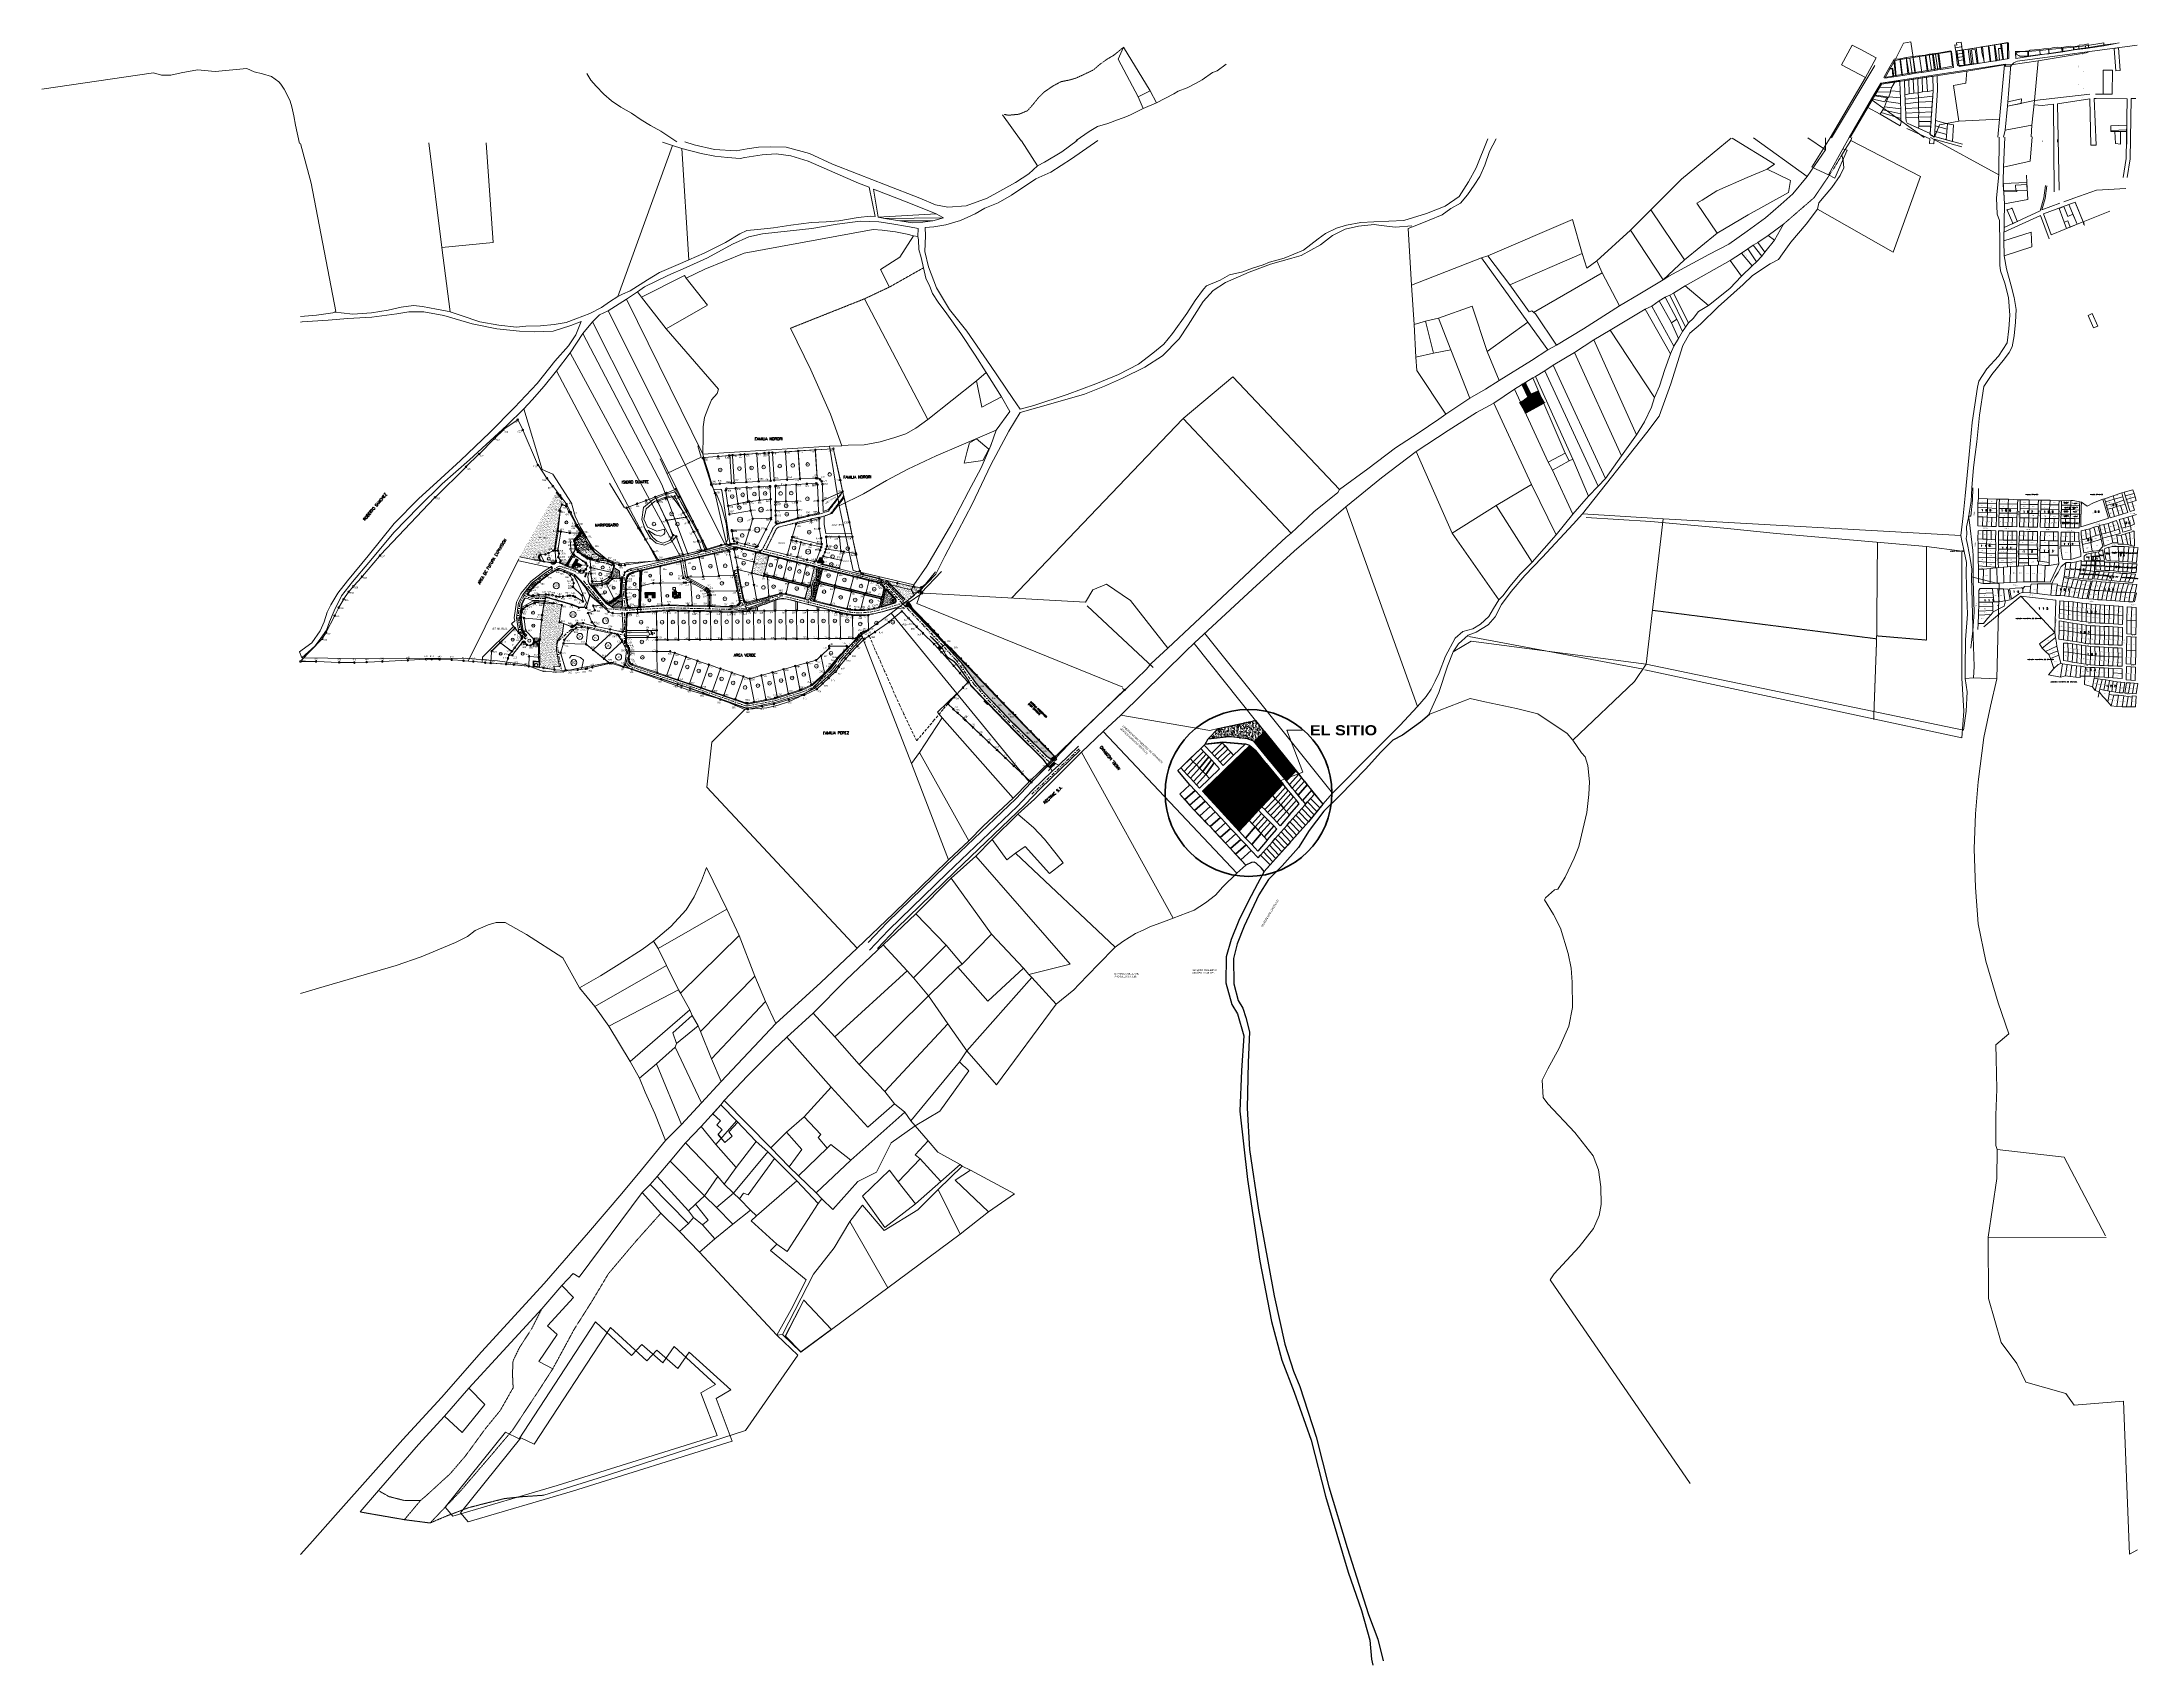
# Model space of a CAD drawing. Header units: metres. Extents: x 610261 to 617471, y 1314831 to 1317846.
# Drawn here: x 613577 to 617471, y 1314831 to 1317846 of the extents above; entities that cross this region are included whole.
import ezdxf
from ezdxf import colors
from ezdxf.entities.mleader import LeaderData, LeaderLine
from ezdxf.enums import TextEntityAlignment as Align
from ezdxf.math import Vec2, Vec3

# ---------------------------------------------------------------- set-up
doc = ezdxf.new("R2010")
doc.units = ezdxf.units.M
doc.header["$PDMODE"] = 34
doc.header["$PDSIZE"] = 0.15
for name, pattern in [('$$DIVIDE$$', [1.252, 0.5, -0.25, 0.001, -0.25, 0.001, -0.25]), ('CENTER2', [1.125, 0.75, -0.125, 0.125, -0.125]), ('DASHDOT2', [12.7, 6.35, -3.175, 0, -3.175]), ('HIDDEN', [0.375, 0.25, -0.125]), ('HIDDEN2', [4.7625, 3.175, -1.5875])]:
    doc.linetypes.add(name, pattern=pattern)
for name, color, linetype, lineweight in [('04', 4, 'Continuous', 0), ('101', 3, 'Continuous', 0), ('11. division lotes', 12, 'Continuous', 0), ('19. numeros perimetro', 72, 'Continuous', 0), ('1ER CEDULA', 7, 'Continuous', 0), ('1ER PROPIETARIO', 150, 'Continuous', 0), ('2.  anden', 2, 'Continuous', 0), ('20. poligonos', 201, 'Continuous', 0), ('23. tanque agua', 50, 'Continuous', 0), ('24. numeros lotes', 10, 'Continuous', 0), ('26. edificios', 220, 'Continuous', 0), ('2DA CEDULA', 7, 'Continuous', 0), ('2DO PROPIETARIO', 7, 'Continuous', 0), ('30. postes de luz', 1, 'Continuous', 0), ('33. areas verdes', 72, 'Continuous', 0), ('34. muros', 7, 'Continuous', 0), ('36. centro calle', 253, 'DASHDOT2', 0), ('37. numeros calle', 111, 'Continuous', 0), ('38. polilinea lotes', 31, 'Continuous', 0), ('486', 7, 'Continuous', 0), ('4861', 7, 'Continuous', 0), ('6. calles', 1, 'Continuous', 0), ('ARBOLES', 1, 'Continuous', 0), ('CALLES', 7, 'Continuous', 0), ('COLINDANCIAS', 7, 'Continuous', 0), ('Cotas @ 2 @ 1', 7, 'Continuous', 13), ('Cubierta-Teja', 8, 'Continuous', 0), ('Fine', 1, 'Continuous', 0), ('Nivel 2', 7, 'Continuous', 0), ('Nivel 30', 7, 'Continuous', 0), ('NIVEL DE TERRAZA', 8, 'HIDDEN2', 0), ('NumMZLote', 172, 'Continuous', 0), ('PARED', 3, 'Continuous', 0), ('puertas y ventanas', 2, 'Continuous', 0)]:
    doc.layers.add(name, color=color, linetype=linetype, lineweight=lineweight)
for name, color, linetype in [('2', 1, 'Continuous'), ('20', 7, 'Continuous'), ('3', 7, 'Continuous'), ('Alero Proy', 2, 'HIDDEN'), ('Circulo', 2, 'Continuous'), ('Cotas', 7, 'Continuous'), ('CVL_CUADCON_LIN', 8, 'Continuous'), ('Ejes', 1, 'CENTER2'), ('EL VARILLAL', 7, 'Continuous'), ('MueblesF', 1, 'Continuous'), ('Nivel', 2, 'Continuous'), ('Piso', 8, 'Continuous'), ('Polígono', 7, 'Continuous'), ('textos_terrenos colindantes', 4, 'Continuous')]:
    doc.layers.add(name, color=color, linetype=linetype)
doc.layers.add('muebles', color=7, linetype='Continuous', lineweight=0, true_color=0x404040)
doc.styles.add('ARIAL', font='arial.ttf', dxfattribs={"width": 0.8, "height": 0.039688})
doc.styles.add('Courier', font='cour.ttf')
doc.styles.add('ROMANS', font='monotxt.shx', dxfattribs={"height": 0.7})
doc.styles.add('Style-ENGINEERING', font='ENGINEERING.shx')
doc.styles.add('Style-Txt', font='txt_____.ttf')
doc.styles.add('style1', font='romans.shx')
doc.styles.add('STYLE2', font='romans.shx')
doc.dimstyles.get("Standard").update_dxf_attribs({"dimtxt": 0.18, "dimasz": 0.18, "dimexe": 0.18, "dimexo": 0.0625, "dimgap": 0.09, "dimtad": 0, "dimtih": 1, "dimtoh": 1, "dimdec": 4, "dimzin": 0, "dimdsep": 46, "dimtxsty": 'Standard', "dimcen": 0.09, "dimadec": 0, "dimazin": 0, "dimtfac": 1, "dimtdec": 4, "dimtofl": 0, "dimtmove": 2, "dimatfit": 3, "dimfxl": 1, "dimtolj": 1, "dimtzin": 0, "dimarcsym": 0})
doc.dimstyles.new('STANDARD$0', dxfattribs={"dimtxt": 0.6, "dimasz": 0.5, "dimexe": 0.125, "dimexo": 0.000625, "dimgap": 0.0625, "dimtad": 0, "dimzin": 1, "dimdsep": 46, "dimtxsty": 'ROMANS', "dimblk1": 'ARCHTICK', "dimblk2": 'ARCHTICK', "dimsah": 1, "dimcen": 2.5, "dimclrd": 1, "dimclre": 1, "dimclrt": 30, "dimaunit": 1, "dimadec": 0, "dimazin": 0, "dimtfac": 1, "dimtofl": 0, "dimtmove": 1, "dimatfit": 3, "dimldrblk": 'ARCHTICK', "dimfxl": 1, "dimtolj": 1, "dimtzin": 1, "dimarcsym": 0})
pattern_1 = [(37.93167, (603121.183, 1316989.973), (-0.1550166, 3.852594), [0, -3.040004, 0, -3.4000045, 0, -3.2500043]), (7.93167, (603121.183, 1316989.973), (3.496934, 5.670806), [0, -1.6400022, 0, -2.7400036, 0, -1.0500014]), (327.93167, (603118.723, 1316989.9544), (6.22803, 0.0582416), [0, -1.0000013, 0, -3.6000048, 0, -4.7000062]), (317.93167, (603118.723, 1316989.9544), (5.998866, 1.8006), [0, -0.5000007, 0, -2.360003, 0, -2.7000036])]
pattern_2 = [(37.93167, (603121.183, 1316989.973), (-0.0697575, 1.73366734), [0, -1.3680018, 0, -1.530002, 0, -1.46250193]), (7.93167, (603121.183, 1316989.973), (1.5736201, 2.5518628), [0, -0.738001, 0, -1.23300163, 0, -0.4725006]), (327.93167, (603120.076, 1316989.9646), (2.80261347, 0.0262087), [0, -0.4500006, 0, -1.62000214, 0, -2.1150028]), (317.93167, (603120.076, 1316989.9646), (2.6994896, 0.81027), [0, -0.2250003, 0, -1.0620014, 0, -1.2150016])]
pattern_3 = [(270.431669, (603841.91382, 1318257.25674), (0.34999053, 0.00263689), []), (0.431669, (603841.91382, 1318257.25674), (-0.00263689, 0.34999053), [])]
pattern_4 = [(0.431669, (603815.33793, 1318257.05651), (-0.0005650485, 0.0749979706), [])]
pattern_5 = [(37.93167, (603121.183, 1316989.973), (-0.1162625, 2.8894456), [0, -2.280003, 0, -2.5500034, 0, -2.4375032]), (7.93167, (603121.183, 1316989.973), (2.6227002, 4.2531047), [0, -1.2300016, 0, -2.0550027, 0, -0.787501]), (327.93167, (603119.338, 1316989.959), (4.6710224, 0.0436812), [0, -0.750001, 0, -2.7000036, 0, -3.5250047]), (317.93167, (603119.338, 1316989.959), (4.4991493, 1.35045), [0, -0.3750005, 0, -1.7700023, 0, -2.0250027])]

# ---------------------------------------------------------------- blocks, each defined once
blk = doc.blocks.new('01')
for points in [[(-37.9, 4.2), (-44.8, 0.3)], [(-40.7, 33.5), (-30.2, 10.6)], [(-35.7, 36.6), (-40.4, 34.2)], [(-30.4, 9.9), (-37.1, 4.8)], [(-24.6, 15.9), (-35, 36.4)], [(-12.5, 20.7), (-24, 15.6)], [(-0.3, 0.4), (-11.8, 20.4)], [(-45, -0.4), (-34.5, -18.6)], [(-33.9, -18.8), (-0.4, -0.3)]]:
    blk.add_lwpolyline(points)
for centre in [(-45.2, 0), (-40.9, 34), (-37.5, 4.5), (-35.3, 36.8), (-30, 10.2), (-24.4, 15.4), (-12.1, 20.9), (0, 0), (-34.3, -19.1)]:
    blk.add_circle(centre, 0.5)
blk = doc.blocks.new('*D67')
at = {"layer": 'CVL_CUADCON_LIN', "color": 0, "lineweight": -2, "ltscale": 0.5, "transparency": 16777216}
for p, q in [((617084.7, 1317675.8), (617084, 1317674.8)), ((617084.3, 1317674.9), (617087.7, 1317672.3)), ((617091.6, 1317669.5), (617088.2, 1317672)), ((617092.4, 1317670.2), (617091.7, 1317669.2))]:
    blk.add_line(p, q, dxfattribs=at)
at = {"layer": 'CVL_CUADCON_LIN', "color": 0, "ltscale": 0.5, "transparency": 16777216}
for points in [[(617084.3, 1317674.9), (617084.2, 1317674.8), (617084.1, 1317675)], [(617091.6, 1317669.5), (617091.6, 1317669.5), (617091.8, 1317669.4)]]:
    blk.add_solid(points, dxfattribs=at)
at = {"layer": 'Defpoints', "color": 0, "ltscale": 0.5, "transparency": 16777216}
for p in [(617084.1, 1317675), (617084.8, 1317675.9), (617092.4, 1317670.3)]:
    blk.add_point(p, dxfattribs=at)
at = {"layer": 'CVL_CUADCON_LIN', "color": 0, "lineweight": 0, "ltscale": 0.5, "transparency": 16777216, "insert": (617087.9, 1317672.2), "char_height": 0.18, "attachment_point": 5}
blk.add_mtext('\\A1;9.4747', dxfattribs=at)
blk = doc.blocks.new('*D66')
at = {"layer": 'CVL_CUADCON_LIN', "color": 0, "lineweight": -2, "ltscale": 0.5, "transparency": 16777216}
for p, q in [((617368.9, 1317511.8), (617369.2, 1317511.9)), ((617369.1, 1317511.7), (617370, 1317509.2)), ((617371, 1317506.4), (617370.1, 1317508.9)), ((617371, 1317506.2), (617371.3, 1317506.3))]:
    blk.add_line(p, q, dxfattribs=at)
at = {"layer": 'CVL_CUADCON_LIN', "color": 0, "ltscale": 0.5, "transparency": 16777216}
for points in [[(617369.1, 1317511.7), (617369.1, 1317511.7), (617369, 1317511.9)], [(617371.1, 1317506.4), (617371, 1317506.4), (617371.1, 1317506.2)]]:
    blk.add_solid(points, dxfattribs=at)
at = {"layer": 'Defpoints', "color": 0, "ltscale": 0.5, "transparency": 16777216}
for p in [(617368.8, 1317511.8), (617370.9, 1317506.2), (617371.1, 1317506.2)]:
    blk.add_point(p, dxfattribs=at)
at = {"layer": 'CVL_CUADCON_LIN', "color": 0, "lineweight": 0, "ltscale": 0.5, "transparency": 16777216, "insert": (617370.1, 1317509), "char_height": 0.18, "attachment_point": 5}
blk.add_mtext('\\A1;5.9997', dxfattribs=at)
blk = doc.blocks.new('WC1')
blk.add_lwpolyline([(0, 23), (0, -23), (16, -23, 0.4142136), (20, -20), (20, 20)], format="xyb")
blk.add_lwpolyline([(16, 23), (0, 23)])
for points in [[(47, 19), (21, 16), (21, -16), (47, -19, 1.118034)], [(47, 15), (25, 12), (25, -12), (47, -15, 1.118034)], [(47, 14), (26, 11), (26, -11), (47, -14, 1.118034)]]:
    blk.add_lwpolyline(points, format="xyb", close=True)
blk.add_arc((16, 20), 3.5, 0, 90)
blk = doc.blocks.new('A$C405040B5')
for p, q in [((0.3, 1.4), (0.2, 1.4)), ((1.3, 1.8), (0.5, 1.2)), ((0.5, 1.2), (1, 0.9)), ((0.7, 1.3), (1.1, 1.1)), ((0.7, 0), (0.7, 1.1)), ((0.8, 1.4), (1.1, 1.3)), ((0.8, 1.4), (1.1, 1.2)), ((0.8, 1.1), (0.8, 0)), ((0.8, 1), (0.8, 0)), ((0.9, 1), (0.9, 0)), ((1.3, 1.8), (1, 0.9)), ((1.3, 1.8), (2.1, 1.1)), ((1.3, 1.8), (1.6, 0.9)), ((2.1, 1.1), (1.6, 0.9)), ((2.5, 1.4), (2.3, 1.4))]:
    blk.add_line(p, q)
for points in [[(0.5, 1.9), (0.5, 1.4), (0, 1.4), (0, 1.9)], [(2.1, 1.8), (0.5, 1.8), (0.5, 1.9), (2.1, 1.9)], [(2.6, 1.9), (2.6, 1.4), (2.1, 1.4), (2.1, 1.9)]]:
    blk.add_lwpolyline(points, close=True)
blk.add_lwpolyline([(0.5, 1.9), (2.1, 1.9), (2.1, 0), (0.5, 0), (0.5, 1.9)])
blk = doc.blocks.new('SILLA')
at = {"layer": 'muebles'}
for p, q in [((-0.3, 0.2), (-0.3, 0.3)), ((-0.3, 0.1), (-0.2, 0)), ((-0.2, 0.5), (-0.2, 0.5)), ((-0.2, 0.5), (-0.2, 0.5)), ((-0.2, 0.2), (-0.2, 0.3)), ((0.2, 0), (-0.2, 0)), ((-0.1, 0.5), (-0.1, 0.6)), ((-0.1, 0.5), (-0.1, 0.6)), ((-0.1, 0.5), (-0.1, 0.5)), ((-0.1, 0.5), (-0.1, 0.5)), ((0, 0.5), (0, 0.6)), ((0, 0.5), (0, 0.6)), ((0, 0.5), (0, 0.6)), ((0.1, 0.5), (0.1, 0.6)), ((0.1, 0.5), (0.1, 0.5)), ((0.1, 0.5), (0.1, 0.5)), ((0.2, 0.4), (0.2, 0.5)), ((0.2, 0.5), (0.2, 0.5)), ((0.2, 0.5), (0.2, 0.5)), ((0.2, 0.4), (0.2, 0.4)), ((0.2, 0.2), (0.2, 0.3)), ((0.3, 0.1), (0.2, 0)), ((0.3, 0.2), (0.3, 0.3))]:
    blk.add_line(p, q, dxfattribs=at)
for centre, radius, start, end in [((-0.3, 0.2), 0.0579, 90, 360), ((0, 0.3), 0.289, 0, 180), ((0, 0.3), 0.231, 0, 180), ((0, 0.3), 0.235, 7.1927, 169.9218), ((-0.2, 0.1), 0.0579, 197.9403, 270), ((0.3, 0.2), 0.0579, 180, 90), ((0.2, 0.1), 0.0579, 270, 342.0597)]:
    blk.add_arc(centre, radius, start, end, dxfattribs=at)
blk = doc.blocks.new('A$C4AE13D6C')
at = {"layer": 'muebles'}
blk.add_line((0.2, 1.3), (0.2, 0.1), dxfattribs=at)
for points in [[(0, 1.4), (0.4, 1.4), (0.4, 1.3), (0.1, 1.3), (0.1, 0.1), (0.4, 0.1), (0.4, 0), (0, 0)], [(0.6, 0.1), (0.1, 0.1), (0.1, 1.3), (0.6, 1.3)]]:
    blk.add_lwpolyline(points, close=True, dxfattribs=at)
blk = doc.blocks.new('A$C2CAA1FA1')
at = {"layer": 'muebles'}
for points in [[(0, 0.1), (0.4, 0.1), (0.4, 0.2), (0.6, 0.2), (0.6, 1.4), (0.4, 1.4), (0.4, 1.5), (0, 1.5), (0, 0.1)], [(2.6, 1.4), (2.6, 1)], [(2.7, 1), (2.8, 1)], [(2.8, 0.6), (2.7, 0.6)], [(2.7, 0.5), (2.7, 0.2)], [(2.7, 0.1), (2.8, 0.1)], [(2.9, 0.9), (3, 0.9)], [(2.9, 0.7), (3, 0.6)], [(2.9, 0.1), (3, 0.1)]]:
    blk.add_lwpolyline(points, dxfattribs=at)
blk.add_circle((1.6, 0.8), 0.532, dxfattribs=at)
blk.add_circle((1.6, 0.8), 0.532, dxfattribs=at)
for centre, radius, start, end in [((2.7, 1.4), 0.0579, 113.2114, 182.1972), ((2.7, 1), 0.0579, 182.1972, 254.2568), ((2.8, 0.9), 0.0579, 134.2885, 2.1972), ((2.7, 0.5), 0.0579, 105.1399, 177.1996), ((2.7, 0.2), 0.0579, 177.1996, 249.2593), ((2.9, 0.7), 0.0579, 357.1996, 225.1083), ((2.8, 0.1), 0.0579, 129.291, 357.1996), ((3, 1.2), 0.289, 272.1972, 92.1972), ((3, 0.4), 0.289, 267.1996, 87.1996)]:
    blk.add_arc(centre, radius, start, end, dxfattribs=at)
blk.add_blockref('A$C4AE13D6C', (0, 0.1), dxfattribs=at)
for p, xscale, yscale, zscale, rotation in [((2.6, 1.2), -0.9999979999999683, 0.9999979999997777, 0.9999979999999973, 272.1971537939557), ((2.7, 0.4), 0.9999980000000567, 0.9999980000000567, 0.9999980000000567, 267.1996176845151)]:
    blk.add_blockref('SILLA', p, dxfattribs=dict(at, xscale=xscale, yscale=yscale, zscale=zscale, rotation=rotation))
blk = doc.blocks.new('A$C0F3E0099')
blk.add_line((0.3, 0), (0.2, 0))
blk.add_lwpolyline([(0.5, 0.5), (0.5, 0), (0, 0), (0, 0.5)], close=True)
blk = doc.blocks.new('A$C17BB2FBF')
for p, q in [((-0.3, 0.7), (-0.3, 0)), ((0.3, 0.7), (-0.3, 0.7)), ((-0.3, 0.1), (0.3, 0.1)), ((-0.3, 0), (0.3, 0)), ((-0.3, 0), (-0.3, 0)), ((0.3, 0), (0.3, 0.7)), ((0.3, 0), (0.3, 0))]:
    blk.add_line(p, q)
blk.add_circle((0, 0.4), 0.2)
for centre, start, end in [((-0.3, 0.7), 90, 180), ((-0.3, 0), 90, 180), ((-0.3, 0), 90, 180), ((-0.3, 0), 180, 270), ((-0.3, 0), 180, 270), ((0.3, 0.7), 0, 90), ((0.3, 0), 0, 90), ((0.3, 0), 0, 90), ((0.3, 0), 270, 0), ((0.3, 0), 270, 0)]:
    blk.add_arc(centre, 0.025, start, end)
blk = doc.blocks.new('A$C31D27B2E')
at = {"lineweight": -3}
for p, q in [((0, 0.3), (0, -0.3)), ((0.5, 0.3), (0, 0.3)), ((0.1, 0), (0.2, 0.1)), ((0.1, 0), (0.2, 0.1)), ((0.1, 0.1), (0.1, 0)), ((0.4, 0.2), (0.2, 0.2)), ((0.2, 0.1), (0.2, 0.1)), ((0.5, -0.3), (0.5, 0.3)), ((0, -0.3), (0.5, -0.3)), ((0.1, 0), (0.1, 0)), ((0.1, 0), (0.1, -0.2))]:
    blk.add_line(p, q, dxfattribs=at)
blk.add_lwpolyline([(0.1, -0.2, 0.248402), (0.2, -0.2), (0.4, -0.2, 0.414214), (0.5, -0.2), (0.5, 0.1, 0.414214), (0.4, 0.2)], format="xyb", dxfattribs=at)
for centre in [(0.1, 0), (0.1, -0.1)]:
    blk.add_circle(centre, 0.0175, dxfattribs=at)
for centre, start, end in [((0.2, 0.1), 90, 180), ((0.2, -0.2), 180, 214.1999)]:
    blk.add_arc(centre, 0.07, start, end, dxfattribs=at)
blk = doc.blocks.new('A$C6C3A232F')
at = {"layer": 'puertas y ventanas', "color": 1}
blk.add_lwpolyline([(0, 0), (0, 0), (0, -0.9), (0, -0.9)], close=True, dxfattribs=at)
blk.add_arc((0, 0), 0.876, 178.4143, 268.43021, dxfattribs=at)
blk = doc.blocks.new('MojonGeodesico')
at = {"layer": 'Cotas'}
h = blk.add_hatch(color=5, dxfattribs=at)
h.dxf.hatch_style = 1
h.paths.add_polyline_path([(-1.5, 0.9, -0.57735), (1.5, 0.9), (0, 3.5)])
h.paths.add_polyline_path([(0, -1.7, -0.414214), (-1.7, 0, -0.131652), (-1.5, 0.9), (-3, -1.7)])
h.paths.add_polyline_path([(3, -1.7), (1.5, 0.9, -0.131652), (1.7, 0, -0.414214), (0, -1.7)])
h = blk.add_hatch(color=2, dxfattribs=at)
h.dxf.hatch_style = 1
h.paths.add_polyline_path([(-1.7, 0, 0.414214), (0, -1.7), (0, -1, -0.414214), (-1, 0, -0.414214), (0, 1), (0, 1.7, 0.414214)])
h = blk.add_hatch(color=1, dxfattribs=at)
h.dxf.hatch_style = 1
h.paths.add_polyline_path([(1, 0, 1), (-1, 0, 1)])
h = blk.add_hatch(color=3, dxfattribs=at)
h.dxf.hatch_style = 1
h.paths.add_polyline_path([(0, 1.7), (0, 1, -0.414214), (1, 0, -0.414214), (0, -1), (0, -1.7, 0.414214), (1.7, 0, 0.414214)])
blk.add_lwpolyline([(-3, -1.7), (0, 3.5), (3, -1.7)], close=True, dxfattribs=at)
for points in [[(0, 1), (0, 1.7)], [(0, -1), (0, -1.7)]]:
    blk.add_lwpolyline(points, dxfattribs=at)
for radius in [1.73, 1.01]:
    blk.add_circle((0, 0), radius, dxfattribs=at)
blk = doc.blocks.new('232')
at = {"lineweight": 0}
h = blk.add_hatch(dxfattribs=at)
h.set_pattern_fill('_USER', color=8, scale=0.400001, angle=90.4317, style=0, pattern_type=0)
h.set_pattern_definition([(90.4317, (605429.843, 1318566.19014), (-0.399989, -0.0030136), [])])
h.paths.add_polyline_path([(605439.4, 1318576.2), (605442.1, 1318581), (605438.2, 1318583.2), (605429.8, 1318568.4), (605433.7, 1318566.2), (605437.2, 1318572.3), (605445.4, 1318567.6), (605447.7, 1318571.6)])
h = blk.add_hatch(dxfattribs=at)
h.set_pattern_fill('_USER', color=8, scale=0.375, angle=45.4317, style=0, pattern_type=0)
h.set_pattern_definition([(45.431669, (603734.77616, 1317370.12675), (-0.267155616, 0.26316012), [])])
h.paths.add_polyline_path([(605584.8, 1318520.8), (605566.1, 1318520.7), (605566.2, 1318510.5), (605571.6, 1318510.6), (605571.5, 1318516.2), (605579.5, 1318516.3), (605579.5, 1318510.6), (605584.9, 1318510.7)])
at = {"layer": '33. areas verdes', "lineweight": 0}
h = blk.add_hatch(dxfattribs=at)
h.set_pattern_fill('AR-SAND', color=256, scale=2.000003, angle=0.4317, style=0)
h.set_pattern_definition(pattern_1)
h.paths.add_polyline_path([(605333.1, 1318587), (605335.1, 1318586.6), (605336.7, 1318586.3), (605338.7, 1318585.9), (605340.1, 1318585.6), (605340.9, 1318585.5), (605343.1, 1318585), (605345.4, 1318584.6), (605349, 1318583.8), (605353.8, 1318582.9), (605371.3, 1318579.9), (605368.6, 1318586.2), (605372.5, 1318590.4), (605386.2, 1318596.4), (605397.4, 1318598), (605408.5, 1318672.4), (605407, 1318672.8), (605411.9, 1318683.7), (605419.8, 1318680.9), (605412.4, 1318692.5), (605401, 1318706.8), (605372.4, 1318656.2), (605370.1, 1318652.1), (605356.9, 1318628.8), (605352, 1318620.2), (605348.4, 1318613.8), (605342.7, 1318603.8), (605341.2, 1318601.2), (605338.3, 1318596.2)])
h = blk.add_hatch(dxfattribs=at)
h.set_pattern_fill('AR-SAND', color=256, scale=2.000003, angle=0.4317, style=0)
h.set_pattern_definition(pattern_1)
h.paths.add_polyline_path([(605448.8, 1318631), (605443.1, 1318623.9), (605437.4, 1318617), (605437.1, 1318616.6), (605436.9, 1318616.4), (605436.7, 1318615.9), (605436.6, 1318615.4), (605437.7, 1318607.4), (605439.3, 1318601.9), (605441.1, 1318598.5), (605446.3, 1318594), (605463.7, 1318584.9), (605467.5, 1318583.4), (605476.9, 1318581.4), (605497.3, 1318579.4), (605507.9, 1318574), (605508.5, 1318575.1), (605505.3, 1318576.2), (605498.1, 1318579.9), (605491.9, 1318583.7), (605479.1, 1318589.5), (605472.2, 1318595), (605465.6, 1318603), (605458.2, 1318614.4), (605449.8, 1318629.4)])
h = blk.add_hatch(dxfattribs=at)
h.set_pattern_fill('AR-SAND', color=256, scale=0.900001, angle=0.4317, style=0)
h.set_pattern_definition(pattern_2)
h.paths.add_polyline_path([(605505.5, 1318546.1), (605519.1, 1318546.5), (605518.5, 1318560.5), (605517.2, 1318561.4), (605516.4, 1318561.9), (605508.4, 1318567.2), (605504.7, 1318556.1), (605503.2, 1318550), (605502.1, 1318548.6)])
h.paths.add_polyline_path([(605505.4, 1318546.2), (605519.2, 1318558.9), (605516, 1318562.5), (605502.1, 1318549.8)], flags=9)
h = blk.add_hatch(dxfattribs=at)
h.set_pattern_fill('AR-SAND', color=256, scale=2.000003, angle=0.4317, style=0)
h.set_pattern_definition(pattern_1)
h.paths.add_polyline_path([(605796.3, 1318589), (605772.3, 1318594.9), (605764.5, 1318556.7), (605786.9, 1318551.1)])
h = blk.add_hatch(dxfattribs=at)
h.set_pattern_fill('AR-SAND', color=256, scale=1.500002, angle=0.4317, style=0)
h.set_pattern_definition(pattern_5)
edge = h.paths.add_edge_path()
edge.add_spline(control_points=[(605876.6, 1318533.6), (605876.9, 1318535.3), (605877.2, 1318536.3), (605877.9, 1318538.3), (605878.3, 1318539.3), (605879.1, 1318541.2), (605879.6, 1318542), (605881, 1318544.6), (605882, 1318546.1), (605883.4, 1318548.5), (605883.8, 1318549.3), (605884.4, 1318550.7), (605884.6, 1318551.3), (605884.9, 1318552.7), (605885, 1318553.5), (605885.1, 1318555.1), (605885.1, 1318555.9), (605885, 1318558.1), (605884.9, 1318559.6), (605884.9, 1318561.7), (605884.9, 1318562.4), (605885.1, 1318563.6), (605885.1, 1318564.2), (605885.4, 1318565.3), (605885.5, 1318565.8), (605885.7, 1318566.3), (605885.7, 1318566.4), (605885.7, 1318566.5)], knot_values=[29.373249, 29.373249, 29.373249, 29.373249, 32.295201, 32.295201, 35.446657, 35.446657, 38.171644, 38.171644, 43.621618, 43.621618, 46.458299, 46.458299, 48.745686, 48.745686, 51.34673, 51.34673, 53.947774, 53.947774, 58.067823, 58.067823, 60.04475, 60.04475, 61.547827, 61.547827, 63.050904, 63.050904, 63.188597, 63.188597, 63.188597, 63.188597], degree=3, periodic=0)
edge.add_arc((605884.4, 1318567.1), 1.5, 336.3187, 436.0713)
edge.add_line((605884.7, 1318568.6), (605881.1, 1318569.5))
edge.add_line((605881.1, 1318569.5), (605872.1, 1318533.1))
edge.add_line((605872.1, 1318533.1), (605874.8, 1318532.4))
edge.add_arc((605875.1, 1318533.9), 1.5, 256.0719, 347.4216)
edge = h.paths.add_edge_path()
edge.add_spline(control_points=[(605870.3, 1318507.2), (605870.5, 1318507.6), (605870.7, 1318507.8), (605871.5, 1318508.7), (605872, 1318509.4), (605873, 1318510.8), (605873.5, 1318511.5), (605874.1, 1318512.7), (605874.4, 1318513.2), (605874.8, 1318514.2), (605874.9, 1318514.6), (605875.2, 1318515.6), (605875.3, 1318516.1), (605875.6, 1318517.5), (605875.7, 1318518.6), (605875.8, 1318521.4), (605875.7, 1318523.4), (605875.7, 1318526.3), (605875.8, 1318527.3), (605875.8, 1318528.4), (605875.8, 1318528.5), (605875.9, 1318528.7)], knot_values=[0.484095, 0.484095, 0.484095, 0.484095, 1.312611, 1.312611, 3.937833, 3.937833, 6.643926, 6.643926, 8.513159, 8.513159, 10.159446, 10.159446, 11.805734, 11.805734, 15.098308, 15.098308, 20.698349, 20.698349, 23.597562, 23.597562, 23.791964, 23.791964, 23.791964, 23.791964], degree=3, periodic=0)
edge.add_arc((605874.4, 1318528.9), 1.5, 351.8753, 436.0719)
edge.add_line((605874.7, 1318530.4), (605869, 1318531.8))
edge.add_line((605869, 1318531.8), (605863.1, 1318508.1))
edge.add_line((605863.1, 1318508.1), (605868.8, 1318506.7))
edge.add_arc((605869.1, 1318508.2), 1.5, 256.283, 320.2172)
h = blk.add_hatch(dxfattribs=at)
h.set_pattern_fill('AR-SAND', color=256, scale=1.500002, angle=0.4317, style=0)
h.set_pattern_definition(pattern_5)
edge = h.paths.add_edge_path()
edge.add_line((605896.6, 1318565.6), (605890.1, 1318567.2))
edge.add_arc((605889.7, 1318565.8), 1.5, 75.9797, 159.4401)
edge.add_spline(control_points=[(605888.3, 1318566.3), (605888.3, 1318566.3), (605888.3, 1318566.3), (605888.1, 1318565.8), (605888, 1318565.4), (605887.8, 1318564.6), (605887.7, 1318564.2), (605887.5, 1318563.3), (605887.5, 1318562.9), (605887.4, 1318561), (605887.4, 1318559.5), (605887.6, 1318556.4), (605887.7, 1318554.8), (605887.4, 1318552.7), (605887.4, 1318552.2), (605887.1, 1318551.1), (605887, 1318550.6), (605886.6, 1318549.5), (605886.3, 1318548.8), (605885.4, 1318546.9), (605884.6, 1318545.6), (605883.7, 1318544.2), (605883.6, 1318544), (605883.5, 1318543.9)], knot_values=[40.715752, 40.715752, 40.715752, 40.715752, 40.767127, 40.767127, 42.19986, 42.19986, 43.632594, 43.632594, 45.15308, 45.15308, 49.681431, 49.681431, 54.209781, 54.209781, 55.683538, 55.683538, 57.157295, 57.157295, 59.111095, 59.111095, 63.363719, 63.363719, 63.951012, 63.951012, 63.951012, 63.951012], degree=3, periodic=0)
edge.add_arc((605884.8, 1318543.1), 1.5, 148.3334, 255.9809)
edge.add_line((605884.4, 1318541.6), (605890.3, 1318540.2))
edge.add_line((605890.3, 1318540.2), (605896.6, 1318565.6))
h = blk.add_hatch(dxfattribs=at)
h.set_pattern_fill('AR-SAND', color=256, scale=0.900001, angle=0.4317, style=0)
h.set_pattern_definition(pattern_2)
h.paths.add_polyline_path([(605505.5, 1318546.1), (605502.1, 1318548.6), (605495.4, 1318541.5), (605485.4, 1318538.2), (605465.4, 1318536.8), (605467.6, 1318532.8), (605486.3, 1318534), (605497.7, 1318537.8)])
h = blk.add_hatch(dxfattribs=at)
h.set_pattern_fill('AR-SAND', color=256, scale=1.500002, angle=0.4317, style=0)
h.set_pattern_definition(pattern_5)
edge = h.paths.add_edge_path()
edge.add_line((605889.8, 1318538.2), (605882.8, 1318540))
edge.add_arc((605882.4, 1318538.5), 1.5, 75.9809, 152.0803)
edge.add_spline(control_points=[(605881.1, 1318539.2), (605880.7, 1318538.5), (605880.6, 1318538.2), (605879.8, 1318536.2), (605879.3, 1318534.5), (605878.7, 1318531.9), (605878.6, 1318531), (605878.4, 1318529.2), (605878.3, 1318528.3), (605878.2, 1318525.5), (605878.3, 1318523.5), (605878.2, 1318519.6), (605878.2, 1318517.6), (605877.6, 1318514.9), (605877.4, 1318514), (605876.8, 1318512.4), (605876.4, 1318511.7), (605875.5, 1318510.1), (605875, 1318509.4), (605874.3, 1318508.3), (605874, 1318508), (605873.8, 1318507.7)], knot_values=[2.795307, 2.795307, 2.795307, 2.795307, 3.797659, 3.797659, 9.367619, 9.367619, 12.152599, 12.152599, 14.937579, 14.937579, 20.612688, 20.612688, 26.287797, 26.287797, 28.729847, 28.729847, 31.171898, 31.171898, 33.773134, 33.773134, 34.893078, 34.893078, 34.893078, 34.893078], degree=3, periodic=0)
edge.add_arc((605875, 1318506.8), 1.5, 143.5325, 256.1723)
edge.add_line((605874.6, 1318505.3), (605881.2, 1318503.7))
edge.add_line((605881.2, 1318503.7), (605889.8, 1318538.2))
h = blk.add_hatch(dxfattribs=at)
h.set_pattern_fill('AR-SAND', color=256, scale=1.000001, angle=0.4317, style=0)
h.set_pattern_definition([(37.93167, (603121.183, 1316989.973), (-0.0775083, 1.92629704), [0, -1.520002, 0, -1.70000225, 0, -1.62500215]), (7.93167, (603121.183, 1316989.973), (1.7484668, 2.8354032), [0, -0.8200011, 0, -1.3700018, 0, -0.5250007]), (327.93167, (603119.953, 1316989.9637), (3.114015, 0.0291208), [0, -0.5000007, 0, -1.8000024, 0, -2.3500031]), (317.93167, (603119.953, 1316989.9637), (2.9994329, 0.9003), [0, -0.2500003, 0, -1.18000156, 0, -1.3500018])])
h.paths.add_polyline_path([(606029.8, 1318509.1), (606013.7, 1318525.9), (606006, 1318494.8), (606027.8, 1318501.3, -1.786705)])
h.paths.add_polyline_path([(606012.6, 1318500.8), (606016.6, 1318517.7), (606019.3, 1318517.1), (606015.2, 1318500.2)], flags=24)
h = blk.add_hatch(dxfattribs=at)
h.set_pattern_fill('AR-SAND', color=256, scale=2.000003, angle=0.4317, style=0)
h.set_pattern_definition(pattern_1)
edge = h.paths.add_edge_path()
edge.add_line((606080.2, 1318520.9), (606077.9, 1318523.8))
edge.add_line((606077.9, 1318523.8), (606079, 1318530))
edge.add_line((606079, 1318530), (606066.7, 1318531))
edge.add_line((606066.7, 1318531), (606028.6, 1318539.8))
edge.add_arc((606027.7, 1318540), 1, 180.4317, 346.9735, ccw=False)
edge.add_arc((606027.7, 1318540), 1, 166.3023, 180.4317, ccw=False)
edge.add_line((606026.7, 1318540.3), (606015.4, 1318543))
edge.add_line((606015.4, 1318543), (606048.6, 1318508.3))
edge.add_line((606048.6, 1318508.3), (606045.3, 1318505.2))
edge.add_arc((606046, 1318504.5), 1, 133.691, 223.691)
edge.add_line((606045.3, 1318503.8), (606046.5, 1318502.5))
edge.add_arc((606048.4, 1318506.9), 4.74, 247.2301, 305.185)
edge.add_line((606051.1, 1318503), (606074.5, 1318523.8))
edge.add_line((606074.5, 1318523.8), (606075.2, 1318524.4))
edge.add_line((606075.2, 1318524.4), (606079.2, 1318519.9))
edge.add_line((606079.2, 1318519.9), (606080.2, 1318520.9))
h.paths.add_polyline_path([(606042.3, 1318528.1), (606056.7, 1318518.3), (606058.2, 1318520.5), (606043.9, 1318530.3)], flags=16)
h = blk.add_hatch(dxfattribs=at)
h.set_pattern_fill('AR-SAND', color=256, scale=1.800002, angle=0.4317, style=0)
h.set_pattern_definition([(37.93167, (603121.183, 1316989.973), (-0.139515, 3.4673347), [0, -2.7360036, 0, -3.060004, 0, -2.925004]), (7.93167, (603121.183, 1316989.973), (3.14724, 5.103726), [0, -1.476002, 0, -2.4660033, 0, -0.9450012]), (327.93167, (603118.969, 1316989.9563), (5.605227, 0.0524174), [0, -0.9000012, 0, -3.2400043, 0, -4.2300056]), (317.93167, (603118.969, 1316989.9563), (5.398979, 1.62054), [0, -0.4500006, 0, -2.1240028, 0, -2.4300032])])
edge = h.paths.add_edge_path()
edge.add_line((605407.5, 1318466.3), (605411.2, 1318494.7))
edge.add_line((605411.2, 1318494.7), (605393.6, 1318499.2))
edge.add_line((605393.6, 1318499.2), (605378.5, 1318500.4))
edge.add_line((605378.5, 1318500.4), (605375, 1318478.5))
edge.add_line((605375, 1318478.5), (605372.8, 1318456.9))
edge.add_line((605372.8, 1318456.9), (605370.1, 1318426.3))
edge.add_line((605370.1, 1318426.3), (605370.7, 1318390.6))
edge.add_line((605370.7, 1318390.6), (605370.3, 1318381.3))
edge.add_line((605370.3, 1318381.3), (605377.5, 1318380.5))
edge.add_line((605377.5, 1318380.5), (605397.7, 1318377.3))
edge.add_line((605397.7, 1318377.3), (605396.9, 1318383.6))
edge.add_line((605396.9, 1318383.6), (605407.5, 1318382.7))
edge.add_line((605407.5, 1318382.7), (605401.9, 1318412))
edge.add_line((605401.9, 1318412), (605402, 1318417.7))
edge.add_line((605402, 1318417.7), (605402.7, 1318430.2))
edge.add_line((605402.7, 1318430.2), (605413.1, 1318443.8))
edge.add_line((605413.1, 1318443.8), (605413.5, 1318449.9))
edge.add_line((605413.5, 1318449.9), (605415.1, 1318462.7))
edge.add_line((605415.1, 1318462.7), (605408, 1318465.5))
edge.add_arc((605407.5, 1318465.7), 0.625, 338.6578, 442.7319)
h = blk.add_hatch(dxfattribs=at)
h.set_pattern_fill('AR-SAND', color=256, scale=0.900001, angle=0.4317, style=0)
h.set_pattern_definition(pattern_2)
h.paths.add_polyline_path([(605523.5, 1318513.4, 0.587279), (605522.2, 1318514), (605499.4, 1318498.2, 0.545916), (605499.4, 1318496.8), (605505.8, 1318493, -0.298057), (605505.6, 1318495.4), (605513.7, 1318502.1), (605515.9, 1318503.8, -0.40046), (605524.1, 1318501.9)])
h = blk.add_hatch(dxfattribs=at)
h.set_pattern_fill('AR-SAND', color=256, scale=0.900001, angle=0.4317, style=0)
h.set_pattern_definition(pattern_2)
h.paths.add_polyline_path([(605514.1, 1318501.7), (605516.2, 1318503.3), (605517.1, 1318503.7), (605518, 1318504), (605519.2, 1318504.1), (605520.3, 1318503.9), (605521.1, 1318503.6), (605522.2, 1318503.1), (605522.7, 1318502.7), (605523.7, 1318501.5), (605523.7, 1318500.7), (605523.9, 1318495.8), (605523.8, 1318495.5), (605523.7, 1318495.1), (605523.5, 1318494.7), (605523.3, 1318494.3), (605523.1, 1318493.9), (605522.9, 1318493.7), (605522.6, 1318493.4), (605522.4, 1318493.1), (605522.1, 1318493), (605521.9, 1318492.8), (605521.5, 1318492.6), (605521.2, 1318492.4), (605520.9, 1318492.4), (605520.5, 1318492.2), (605507.7, 1318492.7), (605507.3, 1318492.7), (605507.1, 1318492.8), (605507, 1318492.8), (605506.8, 1318492.9), (605506.7, 1318492.9), (605506.6, 1318493), (605506.4, 1318493.2), (605506.3, 1318493.3), (605506.2, 1318493.5), (605506.1, 1318493.6), (605506, 1318493.8), (605506, 1318494), (605506, 1318494.2), (605506, 1318494.4), (605506, 1318494.6), (605506, 1318494.8), (605506.1, 1318495), (605506.8, 1318495.5), (605507.2, 1318495.9), (605508.2, 1318496.7), (605509.1, 1318497.5), (605512.7, 1318500.5)])
h = blk.add_hatch(dxfattribs=at)
h.set_pattern_fill('AR-SAND', color=256, scale=0.900001, angle=0.4317, style=0)
h.set_pattern_definition(pattern_2)
h.paths.add_polyline_path([(606320.7, 1318210.9), (606326.3, 1318216.8), (606309, 1318233.7), (606278.4, 1318265.5), (606249.6, 1318295.4), (606219.9, 1318326.2), (606179.9, 1318367.8), (606148.1, 1318400.8), (606111.7, 1318438.9), (606079.8, 1318471.9), (606054.5, 1318498), (606054.7, 1318496.1), (606069.1, 1318481), (606097.9, 1318450.9), (606116.3, 1318431.7), (606120.2, 1318427.6), (606140.8, 1318404.7), (606141.1, 1318404.3), (606142.9, 1318402.3), (606146.4, 1318398.4), (606151.9, 1318392.3), (606152.9, 1318391.1), (606153.6, 1318390.4), (606155.4, 1318387.9), (606170.9, 1318366.3), (606175.1, 1318360.6), (606178, 1318356.5), (606178.7, 1318355.4), (606179.1, 1318354.9), (606179.6, 1318354.3), (606180.1, 1318353.5), (606180.9, 1318352.5), (606185.5, 1318347), (606195.8, 1318335), (606210.7, 1318319.3), (606211.9, 1318318.1), (606215.6, 1318314.2), (606220.1, 1318309.5), (606220.4, 1318309.7), (606229.4, 1318300), (606238.3, 1318290.3), (606244.2, 1318283.9), (606246.6, 1318281.3), (606255.6, 1318272.7), (606262, 1318266.5), (606270, 1318258.7), (606279.7, 1318249.1), (606295.6, 1318233.4), (606308, 1318221.2), (606312.5, 1318216.7)])
at = {"layer": 'Fine', "lineweight": 0}
h = blk.add_hatch(dxfattribs=at)
h.set_pattern_fill('_USER', color=8, scale=0.075, angle=0.4317, style=0, pattern_type=0)
h.set_pattern_definition(pattern_4)
h.paths.add_polyline_path([(605623.9, 1318515.2), (605623.3, 1318515.2), (605623.3, 1318512.6), (605623.9, 1318512.6)])
h.paths.add_polyline_path([(605623.2, 1318513.4), (605623.6, 1318513.4), (605623.6, 1318513.3), (605623.2, 1318513.3)], flags=9)
h.paths.add_polyline_path([(605623.5, 1318513.6), (605623.5, 1318514.4), (605623.7, 1318514.4), (605623.7, 1318513.6)], flags=24)
h = blk.add_hatch(dxfattribs=at)
h.set_pattern_fill('_USER', color=8, scale=0.075, angle=0.4317, style=0, pattern_type=0)
h.set_pattern_definition(pattern_4)
h.paths.add_polyline_path([(605627.9, 1318513.6), (605627.3, 1318513.6), (605627.3, 1318511.1), (605627.9, 1318511.1)])
h.paths.add_polyline_path([(605627.9, 1318512.9), (605627.9, 1318513.2), (605628, 1318513.2), (605628, 1318512.9)], flags=9)
h.paths.add_polyline_path([(605627.9, 1318511.6), (605627.9, 1318511.9), (605628, 1318511.9), (605628, 1318511.6)], flags=9)
h.paths.add_polyline_path([(605627.5, 1318512), (605627.5, 1318512.8), (605627.7, 1318512.8), (605627.7, 1318512)], flags=24)
at = {"layer": 'MueblesF', "lineweight": 0}
blk.add_hatch(color=256, dxfattribs=at).paths.add_polyline_path([(605621.1, 1318520.1), (605620.8, 1318520), (605621.1, 1318520)])
at = {"layer": 'Piso', "lineweight": 0}
h = blk.add_hatch(dxfattribs=at)
h.set_pattern_fill('_USER', color=256, scale=0.35, angle=270.4317, style=0, double=1, pattern_type=0)
h.set_pattern_definition(pattern_3)
h.paths.add_polyline_path([(605619.7, 1318519), (605618.1, 1318518.9), (605618, 1318518.9), (605618, 1318517.2), (605617.4, 1318517.2), (605617.4, 1318517), (605617.6, 1318517, -0.414214), (605617.6, 1318517), (605617.6, 1318516.6, -0.414214), (605617.6, 1318516.6), (605617.4, 1318516.6), (605617.4, 1318516.4), (605618.9, 1318516.4), (605618.9, 1318516.4, -0.402295), (605619.6, 1318517.1), (605619.6, 1318516.4), (605619.7, 1318516.4), (605619.7, 1318516.4)])
h.paths.add_polyline_path([(605617.9, 1318516.6), (605617.6, 1318516.6), (605617.6, 1318517), (605617.9, 1318517, -1.118034)], flags=16)
h.paths.add_polyline_path([(605617.9, 1318516.7), (605617.7, 1318516.7), (605617.7, 1318516.9), (605617.9, 1318517, -1.140507)], flags=0)
h.paths.add_polyline_path([(605617.9, 1318516.7), (605617.7, 1318516.7), (605617.7, 1318516.9), (605617.9, 1318516.9, -1.141448)], flags=0)
h.paths.add_polyline_path([(605618.3, 1318518), (605619.4, 1318518), (605619.4, 1318517.7), (605618.3, 1318517.7)], flags=24)
h = blk.add_hatch(dxfattribs=at)
h.set_pattern_fill('_USER', color=256, scale=0.35, angle=270.4317, style=0, double=1, pattern_type=0)
h.set_pattern_definition([(270.431669, (603815.33793, 1318257.0565), (0.34999053, 0.00263689), []), (0.431669, (603815.33793, 1318257.0565), (-0.00263689, 0.34999053), [])])
h.paths.add_polyline_path([(605620.7, 1318512.5), (605620.7, 1318512.5), (605620.7, 1318510.6), (605620.7, 1318510.6)])
h = blk.add_hatch(dxfattribs=at)
h.set_pattern_fill('_USER', color=256, scale=0.35, angle=270.4317, style=0, double=1, pattern_type=0)
h.set_pattern_definition(pattern_3)
h.paths.add_polyline_path([(605631.8, 1318516.6), (605632.1, 1318516.6), (605632.1, 1318516.3), (605632.1, 1318516.3), (605632.1, 1318516.6, -0.414214), (605632.1, 1318516.6), (605632.3, 1318516.6), (605632.3, 1318516.8), (605631.5, 1318516.8), (605630.8, 1318516.8), (605630.4, 1318516.8), (605630.4, 1318516.3), (605631.6, 1318516.3, -0.626295)])
at = {"lineweight": 0}
for p, q in [((605618.3, 1318520.9), (605618.3, 1318521)), ((605624.2, 1318520), (605624.2, 1318519.9)), ((605632.3, 1318516.8), (605632.4, 1318516.8)), ((605632.3, 1318515.9), (605632.4, 1318515.9))]:
    blk.add_line(p, q, dxfattribs=at)
at = {"color": 2, "lineweight": 0}
for p, q in [((605620.4, 1318520), (605620.4, 1318520)), ((605620.4, 1318519.9), (605620.4, 1318519.9))]:
    blk.add_line(p, q, dxfattribs=at)
at = {"color": 1, "linetype": 'HIDDEN', "lineweight": 0}
for p, q in [((605623.3, 1318521.9), (605624.4, 1318522.9)), ((605623.5, 1318521.6), (605624.8, 1318522.4)), ((605623.7, 1318521.3), (605625, 1318522)), ((605623.8, 1318521), (605625.2, 1318521.4))]:
    blk.add_line(p, q, dxfattribs=at)
at = {"color": 8, "lineweight": 0}
for p, q in [((605577.2, 1318448.2, 13.5), (605578.3, 1318449.1, 13.5)), ((605577.3, 1318449.1, 13.5), (605578.3, 1318448.2, 13.5))]:
    blk.add_line(p, q, dxfattribs=at)
at = {"color": 1, "linetype": 'CENTER2', "lineweight": 0, "ltscale": 3}
for points in [[(605778.4, 1318595.7), (605784.7, 1318601.3), (605803.5, 1318639.2, -0.200207), (605812.4, 1318647.7), (605866.9, 1318661.5), (605877, 1318663.9), (605885.6, 1318665.6), (605893.9, 1318667.3), (605907, 1318671.9), (605931.2, 1318703.9)], [(605791.1, 1318600.3), (605809.1, 1318636.7, -0.195016), (605814.3, 1318641.9), (605868.4, 1318655.6), (605878.3, 1318658), (605886.8, 1318659.6), (605895.5, 1318661.4), (605910.8, 1318666.7), (605936.1, 1318700.2)]]:
    blk.add_lwpolyline(points, format="xyb", dxfattribs=at)
at = {"color": 1, "linetype": 'HIDDEN', "lineweight": 0, "ltscale": 3}
for points in [[(605445.4, 1318567.6), (605447.7, 1318571.6), (605439.4, 1318576.2), (605442.1, 1318581), (605438.2, 1318583.2), (605429.8, 1318568.4), (605433.7, 1318566.2), (605437.2, 1318572.3)], [(605571.6, 1318510.6), (605566.2, 1318510.5), (605566.1, 1318520.7), (605584.8, 1318520.8), (605584.9, 1318510.7), (605579.5, 1318510.6), (605579.5, 1318516.3), (605571.5, 1318516.2)]]:
    blk.add_lwpolyline(points, close=True, dxfattribs=at)
at = {"color": 7, "lineweight": 0}
for points in [[(605830.4, 1318590.5), (605787.8, 1318601.1)], [(606329.6, 1318213.5), (606365, 1318250.7), (606458.9, 1318341.6)], [(605980.9, 1317870.6), (606016.3, 1317907.8), (606125.3, 1318013.3), (606254.8, 1318137.3), (606283.8, 1318167.8)]]:
    blk.add_lwpolyline(points, dxfattribs=at)
at = {"color": 6, "lineweight": 0, "elevation": 148.4}
blk.add_lwpolyline([(605588, 1318486.8), (605599.2, 1318487.5), (605610.6, 1318488.2), (605620.8, 1318488.2), (605631.8, 1318487.9), (605644.7, 1318487.6), (605660.8, 1318487.3), (605676.8, 1318486.9), (605692.6, 1318486.5), (605708.4, 1318486.2), (605721.7, 1318485.8), (605726.4, 1318485.7), (605730.4, 1318485.9), (605743.4, 1318487.6), (605759.6, 1318489.8), (605766.8, 1318490.8), (605781.2, 1318496.2), (605791, 1318499.8), (605798.7, 1318502.5), (605800.6, 1318503.4), (605810.2, 1318507), (605813, 1318507.6), (605815.9, 1318508.4), (605821.5, 1318508.6), (605830.1, 1318508.1), (605836.3, 1318506.8), (605844.8, 1318504.8), (605857.7, 1318501.5), (605870.3, 1318498.5), (605883.7, 1318495.2), (605898.2, 1318491.6), (605912.9, 1318488), (605926.7, 1318484.6), (605931.5, 1318483.4), (605941, 1318481.3), (605954.8, 1318479.3), (605964.4, 1318478.8), (605973.3, 1318478.9), (605980.9, 1318479.5), (605988.5, 1318480.4), (605996.4, 1318481.9), (606007.1, 1318484.6), (606029.2, 1318491), (606035, 1318491.7), (606041, 1318491.1)], dxfattribs=at)
at = {"lineweight": 0}
blk.add_circle((605487.5, 1318567.1), 2.74, dxfattribs=at)
at = {"color": 2, "lineweight": 0}
blk.add_circle((605620.4, 1318519.9), 0.0387, dxfattribs=at)
at = {"layer": '04', "color": 2, "lineweight": 0}
for points in [[(605331.5, 1318579.2), (605395.1, 1318565.8)], [(605333.1, 1318587), (605378.6, 1318577.4)]]:
    blk.add_lwpolyline(points, dxfattribs=at)
at = {"layer": '11. division lotes', "lineweight": 0}
for p, q in [((605411.9, 1318683.7), (605407, 1318672.8)), ((605411.9, 1318683.7), (605407, 1318672.8)), ((605419.8, 1318680.9), (605411.9, 1318683.7)), ((605419.8, 1318680.9), (605411.9, 1318683.7)), ((605424.9, 1318670.3), (605419.8, 1318680.9)), ((605424.9, 1318670.3), (605419.8, 1318680.9)), ((605404.8, 1318647.5), (605401.1, 1318622.7)), ((605404.8, 1318647.5), (605401.1, 1318622.7)), ((605408.5, 1318672.4), (605404.8, 1318647.5)), ((605408.5, 1318672.4), (605404.8, 1318647.5)), ((605407, 1318672.8), (605408.5, 1318672.4)), ((605407, 1318672.8), (605408.5, 1318672.4)), ((605401.1, 1318622.7), (605397.4, 1318598)), ((605428.3, 1318600.9), (605427.2, 1318618.8)), ((605372.5, 1318590.4), (605378.6, 1318577.4)), ((605378.6, 1318577.4), (605406.5, 1318575.5)), ((605406.5, 1318575.5), (605420.4, 1318569.6)), ((605420.4, 1318569.6), (605443, 1318560.1)), ((605428.3, 1318599.8), (605428.3, 1318600.9)), ((605428.6, 1318598.4), (605428.3, 1318599.8)), ((605428.7, 1318598.1), (605428.6, 1318598.4)), ((605428.9, 1318597.1), (605428.7, 1318598.1)), ((605429.2, 1318596.2), (605428.9, 1318597.1)), ((605430, 1318594.8), (605429.2, 1318596.2)), ((605436.9, 1318588.6), (605433.2, 1318591.1)), ((605454.2, 1318561.9), (605456.6, 1318564.2)), ((605457.7, 1318573.6), (605456.5, 1318575.2)), ((605456.6, 1318564.2), (605457.9, 1318567.7)), ((605458.2, 1318570.8), (605457.7, 1318573.6)), ((605457.9, 1318567.7), (605458.2, 1318570.8)), ((605472.6, 1318579.6), (605461.9, 1318582.5)), ((605353.8, 1318524.6), (605348.5, 1318517.8)), ((605353.5, 1318524.8), (605353.8, 1318524.6)), ((605555.4, 1318515.4), (605556, 1318535)), ((605339.7, 1318491), (605334.3, 1318484)), ((605340.1, 1318490.6), (605335, 1318483.9)), ((605340.1, 1318490.6), (605335, 1318483.9)), ((605337.1, 1318486.7), (605335.8, 1318475.1)), ((605346.8, 1318496), (605339.7, 1318491)), ((605347.1, 1318495.5), (605340.1, 1318490.6)), ((605361.2, 1318501.8), (605346.8, 1318496)), ((605361.5, 1318501.3), (605347.1, 1318495.5)), ((605349, 1318516.7), (605357.4, 1318514.6)), ((605358.8, 1318514.5), (605368.2, 1318516.3)), ((605378.5, 1318500.4), (605361.2, 1318501.8)), ((605361.2, 1318501.8), (605361.5, 1318501.3)), ((605368.2, 1318516.3), (605381.9, 1318516.4)), ((605381.9, 1318516.4), (605381.9, 1318517.1)), ((605381.9, 1318517.1), (605387.3, 1318516.5)), ((605554.7, 1318493.7), (605555.4, 1318515.4)), ((605333.8, 1318475), (605334.2, 1318478.6)), ((605337.8, 1318447.8), (605333.8, 1318475)), ((605334.8, 1318484), (605334.2, 1318478.6)), ((605335, 1318483.9), (605334.8, 1318484)), ((605339.7, 1318448.4), (605335.8, 1318475.1)), ((605338.9, 1318445.8), (605337.8, 1318447.8)), ((605340.5, 1318447), (605339.7, 1318448.4)), ((605346.3, 1318441), (605340.5, 1318447)), ((605338.8, 1318428.5), (605328.2, 1318414.8)), ((605344.9, 1318439.6), (605338.9, 1318445.8)), ((605414.8, 1318426.1, 162.4), (605409.2, 1318408.6)), ((605456.7, 1318424.5, 156), (605414.8, 1318426.1, 162.4)), ((605456.7, 1318424.5, 156), (605469.8, 1318413.9, 109.5)), ((605469.8, 1318413.9, 109.5), (605456.7, 1318424.5, 156)), ((605350.5, 1318383.5), (605350.8, 1318401.8)), ((605370.3, 1318392.3), (605358.2, 1318393.6)), ((605358.5, 1318382.6), (605358.2, 1318393.6))]:
    blk.add_line(p, q, dxfattribs=at)
at = {"layer": '11. division lotes', "lineweight": 0, "elevation": 180}
blk.add_lwpolyline([(605281.1, 1318411.5), (605324.5, 1318454.4)], dxfattribs=at)
at = {"layer": '11. division lotes', "lineweight": 0}
for points in [[(605319, 1318411.2), (605297.3, 1318427.5)], [(605344.9, 1318439.6), (605346.3, 1318441)], [(605358.3, 1318425.3), (605366.5, 1318424.6)], [(605370.1, 1318426.3), (605359.5, 1318427.3)], [(605370.1, 1318426.3), (605370.7, 1318390.6)], [(605358.2, 1318393.6), (605368.2, 1318392.5)], [(605368.5, 1318400.4), (605368.7, 1318392.6)]]:
    blk.add_lwpolyline(points, dxfattribs=at)
blk.add_circle((605351.3, 1318431), 3, dxfattribs=at)
at = {"layer": '19. numeros perimetro', "lineweight": 0}
blk.add_circle((605378.6, 1318577.4), 0.4, dxfattribs=at)
at = {"layer": '2.  anden', "lineweight": 0}
blk.add_line((605536.1, 1318493.6), (605538.3, 1318492.6), dxfattribs=at)
at = {"layer": '20. poligonos', "lineweight": 0}
for p, q in [((605594.3, 1318768.6), (605620.6, 1318712.7)), ((605670.8, 1318772), (605664.2, 1318792.9)), ((605528.2, 1318678.1), (605500.4, 1318723.9)), ((605412.4, 1318692.5), (605401, 1318706.8)), ((605623.7, 1318706.4), (605636.7, 1318681.5)), ((605636.7, 1318681.5), (605651.7, 1318653.2)), ((605404.3, 1318562.8), (605407, 1318562.7)), ((605407, 1318562.7), (605428.6, 1318555.4)), ((605428.6, 1318555.4), (605434.5, 1318550.1)), ((605434.5, 1318550.1), (605440.7, 1318540)), ((605457.7, 1318502.1), (605440.7, 1318540)), ((606064, 1318531.6), (606027.7, 1318540)), ((606079.2, 1318519.9), (606075, 1318524.6)), ((605444.4, 1318493.4), (605453.4, 1318494.1)), ((605444.4, 1318493.4), (605453.4, 1318494.1)), ((605453.4, 1318494.1), (605457.7, 1318502.1)), ((605453.4, 1318494.1), (605457.7, 1318502.1)), ((606105, 1318445.9), (606054.5, 1318498)), ((606105, 1318445.9), (606148.1, 1318400.8)), ((606148.1, 1318400.8), (606179.9, 1318367.8)), ((606163.7, 1318355.3), (606163.7, 1318355.3)), ((606179.9, 1318367.8), (606278.4, 1318265.5)), ((606278.4, 1318265.5), (606309, 1318233.7)), ((606374.6, 1318227.4), (606301, 1318156.6)), ((606374.6, 1318227.4), (606301, 1318156.6)), ((606309, 1318233.7), (606326.3, 1318216.8)), ((606334.7, 1318199.5), (606371.4, 1318234.9)), ((606322.7, 1318188.4), (606286.3, 1318153.4))]:
    blk.add_line(p, q, dxfattribs=at)
at = {"layer": '20. poligonos', "color": 8, "lineweight": 0}
for p, q in [((605457.7, 1318502.1), (605440.7, 1318540)), ((605444.4, 1318493.4), (605453.4, 1318494.1)), ((605453.4, 1318494.1), (605457.7, 1318502.1))]:
    blk.add_line(p, q, dxfattribs=at)
at = {"layer": '20. poligonos', "lineweight": 0}
for points in [[(605983.4, 1317856.1), (606018.8, 1317893.4), (606127.8, 1317998.9), (606257.3, 1318122.9), (606286.3, 1318153.4)], [(605998.1, 1317859.4), (606033.5, 1317896.6), (606142.5, 1318002.1), (606272, 1318126.1), (606301, 1318156.6)]]:
    blk.add_lwpolyline(points, dxfattribs=at)
at = {"layer": '23. tanque agua', "lineweight": 0}
for p, q in [((605359.3, 1318382.5), (605359.3, 1318392.5)), ((605369.3, 1318391.4), (605359.3, 1318392.5)), ((605369.3, 1318382.3), (605359.3, 1318383.4)), ((605364.3, 1318392), (605364.4, 1318393)), ((605369.3, 1318382.3), (605369.3, 1318391.4)), ((605370.3, 1318381.3), (605370.3, 1318392.3))]:
    blk.add_line(p, q, dxfattribs=at)
blk.add_circle((605363.9, 1318386), 3, dxfattribs=at)
at = {"layer": '24. numeros lotes', "lineweight": 0}
for centre, radius in [((605816.5, 1318755.5, 139), 3.42), ((605840.6, 1318756.7, 139), 3.42), ((605868.3, 1318758.5, 139), 3.42), ((605706, 1318748.4, 139), 3.42), ((605741.5, 1318750.7, 139), 3.42), ((605764.1, 1318752.1, 139), 3.42), ((605786.6, 1318753.5, 139), 3.42), ((605909.2, 1318739.9, 139), 3.42), ((605728.1, 1318698.8, 141.7), 3.42), ((605741.6, 1318678.2, 141.7), 3.42), ((605747.6, 1318702, 141.7), 3.42), ((605769.4, 1318703.3, 141.7), 3.42), ((605789.3, 1318704.6, 141.7), 3.42), ((605818.1, 1318704.6, 138.2), 3.42), ((605828.4, 1318681.5, 138.2), 3.42), ((605837.8, 1318705.2, 138.2), 3.42), ((605867.9, 1318694.8, 136.3), 3.42), ((605420.2, 1318650.8), 2.74), ((605582.7, 1318647.8), 3.42), ((605615.5, 1318666.7), 3.42), ((605626.5, 1318647.7), 3.42), ((605742.8, 1318655.8, 140.9), 4.61), ((605774.6, 1318637.2), 4.62), ((605781.8, 1318674.5, 140.9), 4.29), ((605829.5, 1318665.9, 138.2), 3.42), ((605416.7, 1318614.2), 2.74), ((605746.8, 1318626.6, 140.9), 3.42), ((605843.1, 1318603.3), 3.42), ((605871.2, 1318632.6, 139.6), 3.42), ((605920.4, 1318605.4, 140.2), 3.42), ((605942.9, 1318602.2, 140.2), 3.42), ((605387.3, 1318583.4), 2.74), ((605439, 1318568.2), 2.74), ((605656.7, 1318566), 3.42), ((605687.7, 1318569.3), 3.42), ((605715.3, 1318570.3), 3.42), ((605749.3, 1318574.9), 3.42), ((605751.2, 1318590.3), 3.42), ((605799.9, 1318571.5), 3.42), ((605817.5, 1318568.5), 3.42), ((605835, 1318564.8), 3.42), ((605869.2, 1318596.3, 139.7), 4.56), ((605912.6, 1318572.9, 140.2), 3.42), ((605914.7, 1318587.4, 140.2), 3.42), ((605401.2, 1318533.1), 5.63), ((605483.1, 1318554.7), 2.74), ((605507.9, 1318529.2), 2.74), ((605546.7, 1318536.1), 2.74), ((605575.7, 1318551.9, -155), 2.74), ((605614.7, 1318555.2, -155), 2.74), ((605709.1, 1318537.6), 3.42), ((605755.4, 1318536.6), 3.42), ((605786.1, 1318530), 3.42), ((605804.9, 1318531.4), 3.42), ((605848.2, 1318527.8), 3.42), ((605852.9, 1318559.7), 3.42), ((605868.2, 1318555.5), 3.42), ((605898.9, 1318522.1), 3.42), ((605907.2, 1318551.9), 3.42), ((605936.7, 1318544), 3.42), ((605967.5, 1318532.4), 3.42), ((605992, 1318526.6), 3.42), ((605358.1, 1318482.9), 2.74), ((605491.8, 1318521), 2.74), ((605546.3, 1318514.7), 2.74), ((605574.4, 1318506.1, -155), 2.74), ((605607.7, 1318514.4), 2.74), ((605664.7, 1318512.6), 3.42), ((605714.6, 1318509), 3.42), ((605929.9, 1318511.6), 3.42), ((605956.6, 1318506.7), 3.42), ((605986.1, 1318504.2), 3.42), ((605358.7, 1318459), 2.74), ((605432.4, 1318479.7), 5.63), ((605492.8, 1318468.1), 5.63), ((605558.9, 1318465.3), 3.42), ((605597.8, 1318465.4), 3.42), ((605617.9, 1318465.6), 3.42), ((605637.9, 1318465.7), 3.42), ((605657.9, 1318465.9), 3.42), ((605677.9, 1318466), 3.42), ((605697.9, 1318466.2), 3.42), ((605717.9, 1318466.3), 3.42), ((605737.9, 1318466.5), 3.42), ((605757.9, 1318466.6), 3.42), ((605777.9, 1318466.8), 3.42), ((605797.9, 1318466.9), 3.42), ((605817.9, 1318467.1), 3.42), ((605837.9, 1318467.2), 3.42), ((605857.9, 1318467.4), 3.42), ((605877.9, 1318467.5), 3.42), ((605897.9, 1318467.7), 3.42), ((605918.9, 1318467.8), 3.42), ((605941.9, 1318468), 3.42), ((605966.1, 1318462.1), 3.42), ((605996.2, 1318463.8), 3.42), ((606026.5, 1318465.2), 3.42), ((605298.1, 1318406.6), 2.74), ((605320.4, 1318433), 2.74), ((605338.9, 1318406.9), 2.74), ((605445.1, 1318438.9), 5.63), ((605474.4, 1318436.3), 5.63), ((605497.7, 1318421.8), 5.63), ((605560.3, 1318428.7), 3.42), ((605911.7, 1318407.8), 3.42), ((605433.9, 1318390.2), 5.63), ((605517, 1318400.7), 5.63), ((605561.4, 1318400.1), 3.42), ((605600.1, 1318395.8), 3.42), ((605623.6, 1318389.8), 3.42), ((605644.8, 1318382.3), 3.42), ((605666, 1318374.9), 3.42), ((605687.3, 1318367.4), 3.42), ((605861.1, 1318368.3), 3.42), ((605884.6, 1318383.5), 3.42), ((605708.5, 1318360), 3.42), ((605729.7, 1318352.5), 3.42), ((605752, 1318344.3), 3.42), ((605776, 1318347.5), 3.42), ((605797.5, 1318352), 3.42), ((605819, 1318357), 3.42), ((605839.5, 1318362), 3.42)]:
    blk.add_circle(centre, radius, dxfattribs=at)
at = {"layer": '26. edificios', "color": 1, "lineweight": 0}
for p, q in [((605733.8, 1318612), (605718.7, 1318609.7)), ((605718.7, 1318609.7), (605718.9, 1318608.2)), ((605718.9, 1318608.2), (605738.6, 1318611.3)), ((605731.3, 1318603.4), (605720.5, 1318600.8)), ((605729.9, 1318601.5), (605731.5, 1318602.7)), ((605721, 1318599.4), (605729.9, 1318601.5)), ((605520.6, 1318491.6), (605520.6, 1318491.2)), ((605520.6, 1318491.2), (605536, 1318490.8)), ((605523.4, 1318493.4), (605534.5, 1318493.2)), ((605536, 1318492), (605536, 1318490.8)), ((605552.3, 1318491.7), (605558.6, 1318492)), ((605552.3, 1318491.7), (605552.4, 1318484)), ((605558.7, 1318484.5), (605558.6, 1318492)), ((605552.4, 1318484), (605558.7, 1318484.5)), ((606328.3, 1318213.7), (606326.6, 1318211.9)), ((606328.2, 1318212.9), (606326.8, 1318211.4)), ((606330.2, 1318210.1), (606328.2, 1318212.9)), ((606331, 1318210), (606328.3, 1318213.7)), ((606324.1, 1318209.6), (606324.4, 1318209.9)), ((606324.1, 1318209.6), (606324.3, 1318209.4)), ((606324.3, 1318209.4), (606324.6, 1318209.6)), ((606324.4, 1318209.9), (606326.2, 1318211.7)), ((606324.4, 1318209.9), (606324.6, 1318209.6)), ((606324.5, 1318209.8), (606326.3, 1318211.6)), ((606324.5, 1318209.5), (606325, 1318209)), ((606324.6, 1318209.6), (606325, 1318209.2)), ((606327.1, 1318211.2), (606325, 1318209)), ((606326.9, 1318211.2), (606325, 1318209.2)), ((606326.2, 1318211.8), (606326.5, 1318212)), ((606326.2, 1318211.8), (606326.5, 1318211.5)), ((606326.5, 1318212), (606326.7, 1318211.7)), ((606326.5, 1318211.5), (606326.7, 1318211.7)), ((606326.5, 1318211.5), (606326.9, 1318211.2)), ((606326.6, 1318211.6), (606327.1, 1318211.2)), ((606328, 1318208.4), (606327, 1318211)), ((606328.2, 1318208.3), (606327.1, 1318211.2)), ((606328, 1318208.4), (606327.2, 1318207.8)), ((606328.1, 1318208.2), (606327.4, 1318207.8)), ((606330.2, 1318210.1), (606328, 1318208.8)), ((606331, 1318210), (606328.1, 1318208.2))]:
    blk.add_line(p, q, dxfattribs=at)
at = {"layer": '26. edificios', "color": 8, "linetype": 'HIDDEN', "lineweight": 0, "ltscale": 5}
for p, q in [((605777.9, 1318595.9), (605783.7, 1318600.9)), ((605778.9, 1318595.6), (605784.7, 1318600.7))]:
    blk.add_line(p, q, dxfattribs=at)
at = {"layer": '26. edificios', "color": 1, "lineweight": 0}
blk.add_lwpolyline([(605780.7, 1318595.2), (605780.2, 1318593.3), (605774.3, 1318594.7), (605774.8, 1318596.6), (605780.6, 1318595.2)], dxfattribs=at)
at = {"layer": '26. edificios', "color": 8, "lineweight": 0}
blk.add_lwpolyline([(605780, 1318593.6), (605774.6, 1318594.9), (605775, 1318596.3), (605780.3, 1318595)], close=True, dxfattribs=at)
at = {"layer": '26. edificios', "color": 1, "lineweight": 0}
blk.add_arc((605721.1, 1318600.2), 0.811, 131.3924, 266.2691, dxfattribs=at)
at = {"layer": '30. postes de luz', "lineweight": 0}
for p, q in [((606017.3, 1318534.4), (606020.6, 1318534.4)), ((606018.9, 1318536.1), (606018.9, 1318532.6))]:
    blk.add_line(p, q, dxfattribs=at)
blk.add_circle((606018.9, 1318534.4), 1, dxfattribs=at)
at = {"layer": '33. areas verdes', "lineweight": 0}
for points in [[(605448.8, 1318631), (605443.1, 1318623.9), (605437.4, 1318617), (605437.1, 1318616.6), (605436.9, 1318616.4), (605436.7, 1318615.9), (605436.6, 1318615.4), (605437.7, 1318607.4), (605439.3, 1318601.9), (605441.1, 1318598.5), (605446.3, 1318594), (605463.7, 1318584.9), (605467.5, 1318583.4), (605476.9, 1318581.4), (605497.3, 1318579.4), (605507.9, 1318574), (605508.5, 1318575.1), (605505.3, 1318576.2), (605498.1, 1318579.9), (605491.9, 1318583.7), (605479.1, 1318589.5), (605472.2, 1318595), (605465.6, 1318603), (605458.2, 1318614.4), (605449.8, 1318629.4), (605448.8, 1318631)], [(605318.1, 1318462.2), (605331.8, 1318445.6), (605331.8, 1318445.6), (605331.8, 1318445.6), (605331.8, 1318445.6), (605327.3, 1318473.7), (605331, 1318501.1), (605338.9, 1318516.5), (605356.9, 1318538.5), (605382, 1318557.6), (605392.9, 1318564.4), (605393.2, 1318565.1), (605393.4, 1318565.8), (605393.5, 1318566.4), (605393.5, 1318566.8), (605393.4, 1318567.2), (605393.3, 1318567.8), (605393.1, 1318568.2), (605393, 1318568.4), (605392.9, 1318568.7), (605392.6, 1318569.1), (605378.9, 1318560.3), (605354, 1318541.3), (605335.6, 1318518.7), (605327.1, 1318502.4), (605323.2, 1318473.7), (605324.1, 1318468.1), (605318.1, 1318462.2)], [(605505.5, 1318546.1), (605519.1, 1318546.5), (605518.5, 1318560.5), (605517.2, 1318561.4), (605516.4, 1318561.9), (605508.4, 1318567.2), (605504.7, 1318556.1), (605503.2, 1318550), (605502.1, 1318548.6), (605505.5, 1318546.1)], [(605465.4, 1318536.8), (605467.6, 1318532.8), (605486.3, 1318534), (605497.7, 1318537.8), (605505.5, 1318546.1), (605502.1, 1318548.6), (605495.4, 1318541.5), (605485.4, 1318538.2), (605465.4, 1318536.8)], [(605415.1, 1318462.7), (605413.5, 1318449.9), (605413.1, 1318443.8), (605402.7, 1318430.2), (605402, 1318417.7), (605401.9, 1318412), (605407.5, 1318382.7), (605396.9, 1318383.6), (605397.7, 1318377.3), (605377.5, 1318380.5), (605370.3, 1318381.3), (605370.7, 1318390.6), (605370.7, 1318390.6), (605370.1, 1318422), (605370.1, 1318426.3), (605370.1, 1318426.3), (605370.1, 1318426.3), (605370.7, 1318433.3), (605370.8, 1318434.8), (605371.1, 1318437.5), (605371.3, 1318440.7), (605372.8, 1318456.9), (605375, 1318478.5), (605378.5, 1318500.4), (605393.6, 1318499.2)], [(605393.6, 1318499.2), (605394.3, 1318501.2)], [(605514.1, 1318501.7), (605516.2, 1318503.3), (605517.1, 1318503.7), (605518, 1318504), (605519.2, 1318504.1), (605520.3, 1318503.9), (605521.1, 1318503.6), (605522.2, 1318503.1), (605522.7, 1318502.7), (605523.7, 1318501.5), (605523.7, 1318500.7), (605523.9, 1318495.8), (605523.8, 1318495.5), (605523.8, 1318495.5), (605523.8, 1318495.5), (605523.8, 1318495.5), (605523.8, 1318495.5), (605523.7, 1318495.1), (605523.5, 1318494.7), (605523.3, 1318494.3), (605523.1, 1318493.9), (605522.9, 1318493.7), (605522.6, 1318493.4), (605522.4, 1318493.1), (605522.1, 1318493), (605521.9, 1318492.8), (605521.5, 1318492.6), (605521.2, 1318492.4), (605520.9, 1318492.4), (605520.5, 1318492.2), (605507.7, 1318492.7), (605507.3, 1318492.7), (605507.3, 1318492.7), (605507.3, 1318492.7), (605507.3, 1318492.7), (605507.1, 1318492.8), (605507, 1318492.8), (605506.8, 1318492.9), (605506.7, 1318492.9), (605506.6, 1318493), (605506.4, 1318493.2), (605506.3, 1318493.3), (605506.2, 1318493.5), (605506.1, 1318493.6), (605506, 1318493.8), (605506, 1318494), (605506, 1318494.2), (605506, 1318494.4), (605506, 1318494.6), (605506, 1318494.8), (605506.1, 1318495), (605506.8, 1318495.5), (605506.8, 1318495.5), (605507.2, 1318495.9), (605508.2, 1318496.7), (605509.1, 1318497.5), (605512.7, 1318500.5), (605514.1, 1318501.7)], [(606320.7, 1318210.9), (606326.3, 1318216.8), (606309, 1318233.7), (606278.4, 1318265.5), (606249.6, 1318295.4), (606219.9, 1318326.2), (606179.9, 1318367.8), (606148.1, 1318400.8), (606111.7, 1318438.9), (606079.8, 1318471.9), (606054.5, 1318498), (606054.7, 1318496.1), (606069.1, 1318481), (606097.9, 1318450.9), (606116.3, 1318431.7), (606120.2, 1318427.6), (606140.8, 1318404.7), (606141.1, 1318404.3), (606142.9, 1318402.3), (606146.4, 1318398.4), (606151.9, 1318392.3), (606152.9, 1318391.1), (606153.6, 1318390.4), (606155.4, 1318387.9), (606170.9, 1318366.3), (606175.1, 1318360.6), (606178, 1318356.5), (606178.7, 1318355.4), (606179.1, 1318354.9), (606179.6, 1318354.3), (606180.1, 1318353.5), (606180.9, 1318352.5), (606185.5, 1318347), (606195.8, 1318335), (606210.7, 1318319.3), (606211.9, 1318318.1), (606215.6, 1318314.2), (606220.1, 1318309.5), (606220.4, 1318309.7), (606229.4, 1318300), (606238.3, 1318290.3), (606244.2, 1318283.9), (606246.6, 1318281.3), (606255.6, 1318272.7), (606262, 1318266.5), (606270, 1318258.7), (606279.7, 1318249.1), (606295.6, 1318233.4), (606308, 1318221.2), (606312.5, 1318216.7), (606320.7, 1318210.9)], [(605264, 1318400.3), (605263.4, 1318390.8)]]:
    blk.add_lwpolyline(points, dxfattribs=at)
at = {"layer": '33. areas verdes', "lineweight": 0, "elevation": 180}
blk.add_lwpolyline([(605264, 1318400.3), (605321.9, 1318457.5)], dxfattribs=at)
at = {"layer": '34. muros', "lineweight": 0}
for p, q in [((605437.9, 1318645.1), (605438.7, 1318645.7)), ((605447.3, 1318630.8), (605437.9, 1318645.1)), ((605438.6, 1318645.6), (605448.5, 1318630.6)), ((605436, 1318616.9), (605435.5, 1318615.6)), ((605436.7, 1318607.3), (605435.5, 1318615.6)), ((605447.3, 1318630.8), (605436, 1318616.9)), ((605436.9, 1318616.4), (605436.6, 1318615.4)), ((605437.7, 1318607.4), (605436.6, 1318615.4)), ((605436.7, 1318607.3), (605438.3, 1318601.5)), ((605448.5, 1318630.6), (605436.9, 1318616.4)), ((605437.7, 1318607.4), (605439.3, 1318601.9)), ((605438.3, 1318601.5), (605440.3, 1318597.8)), ((605439.3, 1318601.9), (605441.1, 1318598.5)), ((605440.3, 1318597.8), (605445.6, 1318593.2)), ((605441.1, 1318598.5), (605446.3, 1318594)), ((605445.6, 1318593.2), (605461.9, 1318582.5)), ((605446.3, 1318594), (605462.2, 1318583.7)), ((605385.5, 1318553.1), (605360.8, 1318534.5))]:
    blk.add_line(p, q, dxfattribs=at)
at = {"layer": '34. muros', "color": 2, "lineweight": 0}
for p, q in [((605435.2, 1318554.2), (605434.6, 1318553.6)), ((605443.5, 1318545), (605434.6, 1318553.6)), ((605444.1, 1318545.6), (605435.2, 1318554.2)), ((605455.2, 1318530.2), (605443.4, 1318545.1)), ((605455.8, 1318530.7), (605444.1, 1318545.6)), ((605462.9, 1318515.7), (605455.1, 1318530.4)), ((605463.6, 1318516), (605455.8, 1318530.7)), ((605463.6, 1318516), (605462.9, 1318515.7))]:
    blk.add_line(p, q, dxfattribs=at)
at = {"layer": '34. muros', "color": 1, "lineweight": 0}
for p, q in [((605355.7, 1318506.4), (605380.4, 1318505.7)), ((605356.8, 1318512.3), (605381.8, 1318511.7))]:
    blk.add_line(p, q, dxfattribs=at)
at = {"layer": '34. muros', "color": 8, "lineweight": 0}
for p, q in [((605381.9, 1318512.4), (605379.1, 1318512.6)), ((605430.1, 1318498.6), (605381.9, 1318512.4)), ((605444.4, 1318493.4), (605430.1, 1318498.6))]:
    blk.add_line(p, q, dxfattribs=at)
at = {"layer": '36. centro calle', "lineweight": 0}
for p, q in [((605613.1, 1318618.3), (605617.6, 1318624.8)), ((605726.1, 1318604.7), (605674, 1318592.5)), ((605724.8, 1318612.3), (605726.1, 1318604.7)), ((605778.2, 1318599.1), (605724.8, 1318612.3)), ((605406.5, 1318569.6), (605383.7, 1318555.3)), ((605437.6, 1318559.8), (605406.5, 1318569.6)), ((605437.6, 1318559.8), (605406.5, 1318569.6)), ((605674, 1318592.5), (605527.9, 1318558.3)), ((605883.1, 1318573.1), (605778.2, 1318599.1)), ((606005, 1318541.6), (605882.7, 1318572.2)), ((605358.7, 1318536.5), (605341.4, 1318514.9)), ((605383.7, 1318555.3), (605358.7, 1318536.5)), ((605451.9, 1318542.4), (605495.5, 1318490.6)), ((605526.4, 1318517), (605527.9, 1318558.3)), ((605333.7, 1318500.2), (605330.1, 1318473.7)), ((605341.4, 1318514.9), (605333.7, 1318500.2)), ((605341.4, 1318514.9), (605356.3, 1318509.3)), ((605381.4, 1318509.7), (605356.3, 1318509.3)), ((605611.2, 1318492.1), (605529.9, 1318487.5)), ((605668.4, 1318490.6), (605611.2, 1318492.1)), ((605330.1, 1318473.7), (605334.6, 1318446.2)), ((606122.3, 1318418.9), (606143.6, 1318395.4)), ((605927.6, 1318395.9), (605932, 1318400.5)), ((606143.6, 1318395.4), (606177.8, 1318349.8)), ((606177.8, 1318349.8), (606204.4, 1318319.9)), ((606204.4, 1318319.9), (606248.1, 1318273.9)), ((606248.1, 1318273.9), (606321.1, 1318201.6)), ((606372.5, 1318229.9), (606283.6, 1318144.4))]:
    blk.add_line(p, q, dxfattribs=at)
at = {"layer": '36. centro calle', "lineweight": 0, "ltscale": 0.25}
blk.add_line((605555.4, 1318491.8), (605557.5, 1318559.9), dxfattribs=at)
at = {"layer": '36. centro calle', "lineweight": 0}
for centre, radius, start, end in [((605561.5, 1318559.9), 4.08, 142.5712, 180.1004), ((605995.4, 1318525.2), 18.3, 43.691, 75.9788)]:
    blk.add_arc(centre, radius, start, end, dxfattribs=at)
at = {"layer": '37. numeros calle', "lineweight": 0}
for centre, radius in [((605527.9, 1318558.3), 0.575), ((606005, 1318541.6), 1), ((605870, 1318502.3), 1)]:
    blk.add_circle(centre, radius, dxfattribs=at)
at = {"layer": '38. polilinea lotes', "lineweight": 0}
for p, q in [((605670.8, 1318772), (605606.9, 1318741.9)), ((605435.3, 1318620.1), (605434.7, 1318619)), ((605435.8, 1318618.4), (605434.7, 1318619)), ((605435.3, 1318619.9), (605434.9, 1318619)), ((605435.8, 1318618.6), (605434.9, 1318619)), ((605436.4, 1318619.5), (605435.3, 1318620.1)), ((605436.2, 1318619.4), (605435.3, 1318619.9)), ((605436.4, 1318619.5), (605435.8, 1318618.4)), ((605436.2, 1318619.4), (605435.8, 1318618.6)), ((605372.5, 1318590.4), (605378.6, 1318577.4)), ((605378.6, 1318577.4), (605406.5, 1318575.5)), ((605406.5, 1318575.5), (605420.4, 1318569.6)), ((605432.2, 1318587.3), (605420.4, 1318569.6)), ((605420.4, 1318569.6), (605443, 1318560.1)), ((605430.7, 1318593.5), (605429.2, 1318596.2)), ((605433.2, 1318591.1), (605430.7, 1318593.5)), ((605434.8, 1318585.6), (605432.2, 1318587.3)), ((605434.2, 1318590.5), (605433.2, 1318591.1)), ((605456.5, 1318575.2), (605434.2, 1318590.5)), ((605436.9, 1318588.6), (605434.8, 1318585.6)), ((605456.5, 1318575.2), (605436.9, 1318588.6)), ((605440.7, 1318596.4), (605439.8, 1318595.5)), ((605439.8, 1318595.5), (605440.7, 1318594.6)), ((605440.7, 1318596.2), (605440, 1318595.5)), ((605440, 1318595.5), (605440.7, 1318594.8)), ((605440.7, 1318596.4), (605441.6, 1318595.5)), ((605440.7, 1318596.2), (605441.4, 1318595.5)), ((605441.6, 1318595.5), (605440.7, 1318594.6)), ((605441.4, 1318595.5), (605440.7, 1318594.8)), ((605454.1, 1318561.9), (605456.6, 1318564.2)), ((605457.7, 1318573.6), (605456.5, 1318575.2)), ((605456.6, 1318564.2), (605457.9, 1318567.7)), ((605457.5, 1318582.9), (605458.1, 1318584)), ((605457.5, 1318582.9), (605458.6, 1318582.3)), ((605457.7, 1318583), (605458.1, 1318583.8)), ((605457.7, 1318583), (605458.5, 1318582.5)), ((605458.2, 1318570.8), (605457.7, 1318573.6)), ((605457.9, 1318567.7), (605458.2, 1318570.8)), ((605458.1, 1318584), (605459.2, 1318583.4)), ((605458.1, 1318583.8), (605459, 1318583.3)), ((605458.5, 1318582.5), (605459, 1318583.3)), ((605459.2, 1318583.4), (605458.6, 1318582.3)), ((605480.6, 1318578.1), (605480.4, 1318576.9)), ((605480.4, 1318576.9), (605481.7, 1318576.7)), ((605480.6, 1318578.1), (605481.8, 1318577.9)), ((605480.7, 1318577.9), (605480.6, 1318577)), ((605480.6, 1318577), (605481.5, 1318576.8)), ((605480.7, 1318577.9), (605481.7, 1318577.8)), ((605481.7, 1318577.8), (605481.5, 1318576.8)), ((605481.8, 1318577.9), (605481.7, 1318576.7)), ((605504.3, 1318572), (605503.7, 1318570.9)), ((605503.7, 1318570.9), (605504.8, 1318570.3)), ((605504.4, 1318571.8), (605503.9, 1318571)), ((605503.9, 1318571), (605504.7, 1318570.5)), ((605504.3, 1318572), (605505.4, 1318571.3)), ((605504.4, 1318571.8), (605505.2, 1318571.3)), ((605505.2, 1318571.3), (605504.7, 1318570.5)), ((605505.4, 1318571.3), (605504.8, 1318570.3)), ((605443, 1318560.1), (605445.8, 1318557.1)), ((605445.8, 1318557.1), (605448.7, 1318556.7)), ((605448.7, 1318556.7), (605451.4, 1318557.8)), ((605451.4, 1318557.8), (605453.5, 1318560.4)), ((605453.5, 1318560.4), (605454.1, 1318561.9)), ((606006, 1318494.8), (606013.7, 1318525.9)), ((606013.7, 1318525.9), (606029.8, 1318509.1)), ((605358.1, 1318505.2), (605336.8, 1318492.9)), ((605358.1, 1318505.2), (605380, 1318503.8)), ((605381.8, 1318511.7), (605380, 1318503.8)), ((605380, 1318503.8), (605396.3, 1318500.8)), ((605430, 1318497.6), (605381.8, 1318511.7)), ((605396.3, 1318500.8), (605411.4, 1318497)), ((605443.5, 1318492.4), (605430, 1318497.6)), ((605456.9, 1318492.2), (605443.5, 1318492.4)), ((605463.8, 1318515.6), (605456.9, 1318492.2)), ((605460.5, 1318482.4), (605472.9, 1318487.4)), ((605485.6, 1318497), (605463.8, 1318515.6)), ((605470, 1318495.9), (605485.6, 1318497)), ((605472.9, 1318487.4), (605470, 1318495.9)), ((606027.8, 1318501.3), (606006, 1318494.8)), ((605467.3, 1318465.4), (605460.5, 1318482.4)), ((605574.8, 1318442.9), (605572.7, 1318447.6)), ((605570.6, 1318441), (605531.8, 1318440.8)), ((605570.6, 1318446), (605531.9, 1318445.8)), ((605571.9, 1318438.1), (605574.8, 1318442.9)), ((605574.8, 1318442.9), (605580.4, 1318442.4)), ((606110.9, 1318418.5), (606113.9, 1318418.5)), ((606114, 1318421.4), (606113.9, 1318418.5)), ((606113.9, 1318418.5), (606114.4, 1318417.9)), ((606114.4, 1318414.9), (606114.4, 1318417.9)), ((606117.4, 1318417.8), (606114.4, 1318417.9)), ((606117, 1318418.2), (606124.5, 1318425.3)), ((606117, 1318418.2), (606124.5, 1318425.3)), ((606117.1, 1318418.1), (606124.6, 1318425.2)), ((606117.1, 1318418.1), (606124.6, 1318425.2)), ((605429.5, 1318403.6), (605425.6, 1318398.6)), ((605435.8, 1318403.4), (605429.5, 1318403.6)), ((605446.3, 1318399.5), (605435.8, 1318403.4)), ((605451.7, 1318395.1), (605446.3, 1318399.5)), ((605448.4, 1318377.9), (605451.7, 1318395.1))]:
    blk.add_line(p, q, dxfattribs=at)
at = {"layer": '38. polilinea lotes', "lineweight": 0, "elevation": 139}
blk.add_lwpolyline([(605854.2, 1318731.5), (605883.7, 1318733), (605886.3, 1318732.8), (605882.5, 1318785.5), (605850.9, 1318783.5), (605854.2, 1318731.5)], dxfattribs=at)
at = {"layer": '38. polilinea lotes', "lineweight": 0}
for points, elevation in [([(605933.4, 1318708.2), (605896.6, 1318691.2), (605897.1, 1318671), (605907.3, 1318674.5)], 139), ([(605899.2, 1318647), (605901.8, 1318630.3), (605950.2, 1318629.8), (605945.8, 1318651.2), (605935.9, 1318696.9), (605913.4, 1318667.6), (605898.8, 1318662.6)], 140.2)]:
    blk.add_lwpolyline(points, close=True, dxfattribs=dict(at, elevation=elevation))
for points in [[(605432.2, 1318587.3), (605420.4, 1318569.6), (605443, 1318560.1), (605445.8, 1318557.1), (605448.7, 1318556.7), (605451.4, 1318557.8), (605453.5, 1318560.4), (605454.1, 1318561.9), (605456.6, 1318564.2), (605457.9, 1318567.7), (605458.2, 1318570.8), (605457.7, 1318573.6), (605456.5, 1318575.2), (605436.9, 1318588.6), (605434.8, 1318585.6)], [(605772.3, 1318594.9), (605796.3, 1318589), (605786.9, 1318551.1), (605764.5, 1318556.7)], [(606114, 1318421.4), (606117.4, 1318417.8), (606114.4, 1318414.9), (606110.9, 1318418.5)], [(606113.9, 1318420.6), (606116.6, 1318417.8), (606114.4, 1318415.7), (606111.8, 1318418.5)]]:
    blk.add_lwpolyline(points, close=True, dxfattribs=at)
blk.add_lwpolyline([(605521.5, 1318546.5), (605505.5, 1318546.1), (605497.7, 1318537.8), (605486.3, 1318534), (605467.6, 1318532.8), (605495.3, 1318500.9, 0.382506), (605497.3, 1318500.6), (605520, 1318516.3)], format="xyb", close=True, dxfattribs=at)
for points in [[(605408, 1318465.5), (605428.6, 1318457.4)], [(605419, 1318376.1), (605441, 1318376.9), (605455.9, 1318378.8), (605468.3, 1318381.8), (605500.7, 1318389.1), (605489.8, 1318397.9), (605469.8, 1318413.9), (605456.7, 1318424.5), (605414.8, 1318426.1), (605409.2, 1318408.6), (605419, 1318376.1)], [(605586.1, 1318437.2), (605588.1, 1318437.2), (605588.1, 1318439.2)]]:
    blk.add_lwpolyline(points, dxfattribs=at)
blk.add_lwpolyline([(605588, 1318452.2), (605587.8, 1318485), (605552.4, 1318482.5), (605534.1, 1318482.2, 0.402224), (605532.7, 1318480.7), (605532, 1318449.8), (605586, 1318450.2)], format="xyb", dxfattribs=at)
at = {"layer": '38. polilinea lotes', "lineweight": 0, "elevation": 13.5, "flags": 128}
blk.add_lwpolyline([(605577.3, 1318449.1), (605578.3, 1318449.1), (605578.3, 1318448.2), (605577.2, 1318448.2), (605577.3, 1318449.1)], dxfattribs=at)
blk.add_lwpolyline([(605577.7, 1318446.3), (605577.6, 1318444.4), (605579.9, 1318444.2), (605580.1, 1318446.2)], close=True, dxfattribs=at)
at = {"layer": '38. polilinea lotes', "lineweight": 0}
for centre, radius in [((605572.7, 1318447.6), 0.247), ((605571.9, 1318438.1), 0.247), ((605574.8, 1318442.9, 13.5), 0.381), ((605580.4, 1318442.4), 0.247), ((605583.4, 1318445), 0.664)]:
    blk.add_circle(centre, radius, dxfattribs=at)
at = {"layer": '6. calles', "lineweight": 0}
for p, q in [((605705.7, 1318712.6, 144.3), (605693.1, 1318711.9, 144.3)), ((605708.8, 1318710, 144.3), (605723.6, 1318612.9)), ((605719, 1318606.1), (605679.6, 1318596.9)), ((605731.3, 1318603.4), (605736.9, 1318605.2)), ((605736.9, 1318605.2), (605884.7, 1318568.6)), ((605392.9, 1318564.4), (605382, 1318557.6)), ((605403, 1318564.1), (605385.5, 1318553.1)), ((605435.2, 1318554.2), (605410.4, 1318564.7)), ((605542, 1318565.2), (605666.8, 1318594.1)), ((605674.7, 1318589.6), (605557.9, 1318562.3)), ((605563.2, 1318563.4), (605560.3, 1318562.7)), ((605720.3, 1318600.3), (605674.7, 1318589.6)), ((605999.1, 1318540), (605890.1, 1318567.2)), ((606000.6, 1318545.8), (605891.9, 1318573)), ((605356.8, 1318538.4), (605338.9, 1318516.5)), ((605360.8, 1318534.5), (605347.9, 1318518.5)), ((605360.8, 1318534.5), (605347.9, 1318518.5)), ((605382, 1318557.6), (605356.8, 1318538.4)), ((605385.5, 1318553.1), (605360.8, 1318534.5)), ((605442.8, 1318560.2), (605443.6, 1318558.6)), ((605443, 1318560.1), (605443.7, 1318558.7)), ((605444.1, 1318545.6), (605486.9, 1318496.4)), ((605446.1, 1318543.1), (605486.8, 1318496.3)), ((605456.4, 1318556.5), (605454.1, 1318551.1)), ((605456.4, 1318556.5), (605454.1, 1318551.1)), ((605456.6, 1318556.5), (605454.2, 1318550.9)), ((605456.6, 1318556.5), (605454.2, 1318550.9)), ((605457.6, 1318556.1), (605455.7, 1318550.4)), ((605457.6, 1318556.1), (605455.7, 1318550.4)), ((605457.8, 1318556), (605455.9, 1318550.3)), ((605457.8, 1318556), (605455.9, 1318550.3)), ((605465.7, 1318532.7), (605494.1, 1318499.9)), ((605465.8, 1318532.8), (605494.3, 1318500)), ((605523.1, 1318551), (605521.3, 1318516.2)), ((605523.3, 1318551), (605521.5, 1318516.2)), ((605523.1, 1318551), (605523.3, 1318551)), ((605524.2, 1318543.6), (605523.4, 1318519.2)), ((605530.2, 1318542.9), (605529.4, 1318519)), ((605530.3, 1318542.9), (605529.5, 1318519)), ((605557.9, 1318562.3), (605543.3, 1318558.9)), ((605557.4, 1318562), (605543.3, 1318558.7)), ((605554.8, 1318493.1), (605556.8, 1318560)), ((605556.1, 1318493.4), (605558.1, 1318560)), ((605560.3, 1318562.8), (605560.3, 1318562.7)), ((605737.4, 1318562.7), (605731.5, 1318561.6)), ((605743.3, 1318501.9), (605731.5, 1318561.6)), ((605737.4, 1318562.7), (605749, 1318503.7)), ((605874.7, 1318530.4), (605787.1, 1318552.1)), ((605874.8, 1318532.4), (605787.6, 1318554)), ((606005, 1318509.5), (605882.8, 1318540)), ((606005.5, 1318511.4), (605884.4, 1318541.6)), ((606011, 1318530.9), (606006.5, 1318535.7)), ((606007.3, 1318512.5), (606011.5, 1318529.3)), ((606012.2, 1318539.9), (606015.4, 1318543)), ((606031.8, 1318509.2), (606014.7, 1318527.1)), ((606048.6, 1318508.3), (606015.4, 1318543)), ((606079.2, 1318519.9), (606075, 1318524.6)), ((606079, 1318530, 117.9), (606087.4, 1318536.3, 117.9)), ((606117.3, 1318559.5), (606079.2, 1318519.9)), ((606087.4, 1318536.3, 117.9), (606106.1, 1318559, 117.9)), ((605331, 1318501.1), (605327.3, 1318473.7)), ((605338.9, 1318516.5), (605331, 1318501.1)), ((605336.4, 1318499.3), (605333, 1318473.8)), ((605337.7, 1318498.9), (605335.9, 1318486)), ((605341.4, 1318508.9), (605336.4, 1318499.3)), ((605343.7, 1318510.4), (605337.7, 1318498.9)), ((605343.7, 1318510.4), (605343.6, 1318510.5)), ((605345.1, 1318510.3), (605355.7, 1318506.4)), ((605348.7, 1318515.4), (605356.8, 1318512.3)), ((605520.7, 1318515.2), (605498, 1318499.5)), ((605520.8, 1318515.1), (605498.1, 1318499.4)), ((605522.1, 1318514.1), (605499.3, 1318498.3)), ((605499.3, 1318496.7), (605506.2, 1318492.6)), ((605514.1, 1318501.7), (605506.1, 1318495)), ((605506.2, 1318492.6), (605506.6, 1318493)), ((605507.7, 1318492.7), (605520.5, 1318492.2)), ((605516.2, 1318503.3), (605514.1, 1318501.6)), ((605523.5, 1318516.8), (605523.3, 1318516.8)), ((605523.5, 1318516.8), (605523.4, 1318519.2)), ((605524.3, 1318501.7), (605523.7, 1318513.4)), ((605529.4, 1318519), (605529.4, 1318517)), ((605529.4, 1318517), (605529.6, 1318515.1)), ((605529.5, 1318519), (605529.5, 1318517)), ((605529.5, 1318517), (605529.7, 1318515.2)), ((605529.6, 1318515.1), (605533.4, 1318494.9)), ((605529.7, 1318515.2), (605533.5, 1318495)), ((605533.4, 1318494.9), (605535.1, 1318492.4)), ((605533.5, 1318495), (605535.2, 1318492.5)), ((605535.1, 1318492.4), (605538, 1318491.1)), ((605535.2, 1318492.5), (605538, 1318491.2)), ((605554, 1318492.3), (605538, 1318491.2)), ((605610.7, 1318488.1), (605552.4, 1318484)), ((605558.4, 1318492.6), (605557, 1318492.5)), ((605610.6, 1318496.1), (605557.2, 1318492.4)), ((605558.4, 1318492.6), (605558.4, 1318492.5)), ((605610.6, 1318496.1), (605639.6, 1318495.4)), ((605610.7, 1318488.1), (605657, 1318486.9)), ((605639.6, 1318495.4), (605724.4, 1318493.2)), ((605657.2, 1318486.9), (605727.1, 1318485.1)), ((605727.1, 1318485.1), (605736.2, 1318485.7)), ((605728.6, 1318493.6), (605740, 1318496.7)), ((605736.2, 1318485.7), (605755.1, 1318486.9)), ((605754.3, 1318500.4), (605790.8, 1318510.1)), ((605761, 1318488.2), (605812, 1318508)), ((605772.1, 1318486.4), (605772.1, 1318492.5)), ((605775.1, 1318486.5), (605775.1, 1318493.7)), ((605790.8, 1318510.1), (605817.2, 1318517.2)), ((605806.3, 1318486.7), (605806.2, 1318505.8)), ((605809.3, 1318486.7), (605809.2, 1318506.9)), ((605827.2, 1318516.9), (605868.8, 1318506.7)), ((605846.3, 1318487), (605846.2, 1318504.1)), ((605849.3, 1318487), (605849.2, 1318503.3)), ((605921.4, 1318485.5), (605857, 1318501.4)), ((605934.1, 1318490.7), (605874.6, 1318505.3)), ((605886.3, 1318487.3), (605886.3, 1318494.2)), ((605889.3, 1318487.3), (605889.3, 1318493.5)), ((605932.2, 1318482.9), (605921.4, 1318485.5)), ((606002.4, 1318493), (606006.1, 1318507.6)), ((606005.9, 1318484.8), (606036.3, 1318493.9)), ((606045.3, 1318505.2), (606048.6, 1318508.3)), ((606046.5, 1318502.5), (606045.3, 1318503.8)), ((606120.1, 1318427.5), (606054.5, 1318496)), ((606120.2, 1318427.6), (606054.7, 1318496.1)), ((605337.4, 1318438.7), (605324.5, 1318454.4)), ((605327.3, 1318473.7), (605331.8, 1318445.6)), ((605333, 1318473.8), (605337.3, 1318446.9)), ((605337.3, 1318446.9), (605344.3, 1318438.9)), ((605531.2, 1318480.7), (605530, 1318427)), ((605534.1, 1318483.7), (605552.4, 1318484)), ((605402, 1318417.7), (605401.9, 1318412.1)), ((605401.9, 1318412.1), (605407.5, 1318382.7)), ((605533.2, 1318420.5), (605530.6, 1318425.6)), ((605929.4, 1318402.9), (605943.5, 1318418)), ((605934.4, 1318398.2), (605970.9, 1318437.4)), ((605943.5, 1318418), (605957.4, 1318433)), ((605957.4, 1318433), (605965.1, 1318441.3)), ((606096.2, 1318439.5), (606118.9, 1318415.7)), ((606099.3, 1318437.2), (606119.4, 1318416.1)), ((606118.9, 1318415.7), (606124.6, 1318404.7)), ((606119.4, 1318416.1), (606125.2, 1318405)), ((606153.5, 1318390.3), (606120.1, 1318427.5)), ((606153.6, 1318390.4), (606120.2, 1318427.6)), ((605534.8, 1318396.3), (605535.9, 1318405.5)), ((605651.7, 1318342.1), (605539.5, 1318379.1)), ((605654, 1318348.7), (605541.6, 1318385.7)), ((605877, 1318347.9), (605907.7, 1318375.8)), ((605880.9, 1318342), (605912.5, 1318370.7)), ((605907.7, 1318375.8), (605912.5, 1318380.5)), ((605912.5, 1318380.5), (605915, 1318384.5)), ((605912.5, 1318370.7), (605917.9, 1318376)), ((605915, 1318384.5), (605922.1, 1318392.3)), ((605917.9, 1318376), (605920.6, 1318380.2)), ((605920.6, 1318380.2), (605928.2, 1318388.6)), ((605922.4, 1318392.7), (605924.5, 1318397.6)), ((605924.8, 1318398), (605929.4, 1318402.9)), ((605928.2, 1318388.6), (605930.6, 1318393.9)), ((605930.6, 1318393.9), (605934.5, 1318398.1)), ((606124.6, 1318404.7), (606126.3, 1318401.9)), ((606125.2, 1318405), (606126.8, 1318402.3)), ((606126.3, 1318401.9), (606127.9, 1318400.1)), ((606126.8, 1318402.3), (606128.3, 1318400.6)), ((606127.9, 1318400.1), (606139.6, 1318392.9)), ((606128.3, 1318400.6), (606140, 1318393.3)), ((606139.6, 1318392.9), (606144, 1318388)), ((606140, 1318393.3), (606144.4, 1318388.4)), ((606144, 1318388), (606153.4, 1318375.5)), ((606144.4, 1318388.4), (606153.9, 1318375.9)), ((606153.4, 1318375.5), (606168.1, 1318355)), ((606180.7, 1318352.4), (606153.5, 1318390.3)), ((606180.9, 1318352.5), (606153.6, 1318390.4)), ((606153.9, 1318375.9), (606168.6, 1318355.3)), ((605651.7, 1318342.1), (605751.6, 1318307)), ((605654, 1318348.7), (605753.9, 1318313.6)), ((605808.1, 1318323.3), (605856.9, 1318338.7)), ((605809.8, 1318316.6), (605851.2, 1318329.6)), ((605851.2, 1318329.6), (605859.1, 1318332)), ((605856.9, 1318338.7), (605877, 1318347.9)), ((606168.1, 1318355), (606171.1, 1318348)), ((606168.6, 1318355.3), (606171.6, 1318348.3)), ((606197.2, 1318320.8), (606171.1, 1318348)), ((606197.7, 1318321.3), (606171.6, 1318348.3)), ((606180.7, 1318352.4), (606195.7, 1318334.9)), ((606180.9, 1318352.5), (606195.9, 1318335)), ((606219.9, 1318309.4), (606195.7, 1318334.9)), ((606220.1, 1318309.5), (606195.8, 1318335)), ((605757.1, 1318313.4), (605808.1, 1318323.3)), ((605758.4, 1318306.5), (605809.8, 1318316.6)), ((606195.9, 1318319.5), (606202.7, 1318312.6)), ((606204, 1318313.9), (606197.2, 1318320.8)), ((606197.7, 1318321.3), (606204.4, 1318314.3)), ((606202.7, 1318312.6), (606204, 1318313.9)), ((606253.1, 1318262.3), (606204, 1318313.8)), ((606253.6, 1318262.7), (606204.4, 1318314.3)), ((606220.4, 1318309.7), (606219.9, 1318309.4)), ((606219.9, 1318309.4), (606246.3, 1318280.9)), ((606220.4, 1318309.7), (606246.6, 1318281.3)), ((606246.3, 1318280.9), (606268.2, 1318259.7)), ((606246.6, 1318281.3), (606268.6, 1318260.1)), ((606253.1, 1318262.3), (606306.1, 1318210.1)), ((606253.6, 1318262.7), (606306.6, 1318210.5)), ((606268.2, 1318259.7), (606312.2, 1318216.3)), ((606268.6, 1318260.1), (606312.5, 1318216.7)), ((606312.2, 1318216.3), (606323.1, 1318208.6)), ((606312.5, 1318216.7), (606323.3, 1318209.1)), ((606306.1, 1318210.1), (606314.3, 1318198.5)), ((606306.6, 1318210.5), (606314.8, 1318198.9)), ((606314.3, 1318198.5), (606316.4, 1318196.6)), ((606314.8, 1318198.9), (606316.8, 1318197)), ((606316, 1318189.2), (606319.6, 1318194.1)), ((606316.1, 1318189.1), (606319.7, 1318194)), ((606325.7, 1318205.6), (606316.8, 1318197)), ((606318.2, 1318195.7), (606327.1, 1318204.2)), ((606318.2, 1318195.7), (606319.7, 1318194)), ((606328.5, 1318202.9), (606319.7, 1318194)), ((606319.7, 1318194), (606322.7, 1318188.4)), ((606334.7, 1318199.5), (606322.7, 1318188.4)), ((606323.1, 1318208.6), (606327.2, 1318207.3)), ((606325.7, 1318205.6), (606327.1, 1318204.2)), ((606327.1, 1318204.2), (606328.5, 1318202.9)), ((606327.4, 1318207.8), (606327.2, 1318207.3)), ((606328.5, 1318202.9), (606334.7, 1318199.5))]:
    blk.add_line(p, q, dxfattribs=at)
at = {"layer": '6. calles', "color": 8, "lineweight": 0}
for p, q in [((605524.1, 1318543.6), (605523.2, 1318519.2)), ((605554.9, 1318493.1), (605557, 1318560)), ((605556, 1318493.4), (605558, 1318560)), ((606013.5, 1318537), (606017.5, 1318540.8)), ((606015.6, 1318534.9), (606019.6, 1318538.7)), ((606017.7, 1318532.7), (606021.7, 1318536.5)), ((606019.7, 1318530.5), (606023.7, 1318534.3)), ((606021.8, 1318528.3), (606025.8, 1318532.1)), ((606023.9, 1318526.2), (606027.9, 1318530)), ((606026, 1318524), (606029.9, 1318527.8)), ((606028, 1318521.8), (606032, 1318525.6)), ((605495.3, 1318499.1), (605499.3, 1318496.7)), ((605522.2, 1318514), (605499.4, 1318498.2)), ((605499.4, 1318496.8), (605505.8, 1318493)), ((605521.5, 1318517.2), (605523.3, 1318517.3)), ((605523.3, 1318516.8), (605523.2, 1318519.2)), ((605523.5, 1318516.8), (605523.7, 1318513.4)), ((605524.1, 1318501.9), (605523.5, 1318513.4)), ((606030.1, 1318519.7), (606034.1, 1318523.5)), ((606032.2, 1318517.5), (606036.2, 1318521.3)), ((606034.3, 1318515.3), (606038.2, 1318519.1)), ((606036.3, 1318513.2), (606040.3, 1318517)), ((606038.4, 1318511), (606042.4, 1318514.8)), ((606040.5, 1318508.8), (606044.4, 1318512.6)), ((606042.5, 1318506.7), (606046.5, 1318510.5))]:
    blk.add_line(p, q, dxfattribs=at)
at = {"layer": '6. calles', "color": 2, "lineweight": 0}
for p, q in [((605513.7, 1318502.1), (605505.6, 1318495.4)), ((605507.7, 1318492.1), (605520.6, 1318491.6)), ((605515.9, 1318503.8), (605513.7, 1318502.1)), ((605524.5, 1318495.7), (605524.3, 1318501.7))]:
    blk.add_line(p, q, dxfattribs=at)
at = {"layer": '6. calles', "color": 1, "lineweight": 0}
blk.add_line((606323.3, 1318209.1), (606327.4, 1318207.8), dxfattribs=at)
at = {"layer": '6. calles', "lineweight": 0, "elevation": 141.6}
blk.add_lwpolyline([(605677.5, 1318599.9), (605670.7, 1318618.7), (605661.6, 1318635.7), (605652, 1318653.6), (605640.6, 1318674.5), (605630.4, 1318693.4), (605621.4, 1318707.8), (605600.4, 1318701.1), (605581.2, 1318693.1), (605563.5, 1318678.2), (605560.3, 1318655.9), (605565.9, 1318639.7), (605576.4, 1318621.2), (605586.8, 1318612.5), (605602.2, 1318608.2), (605615.4, 1318614.6), (605624.2, 1318624.9), (605618.6, 1318627.1), (605612.4, 1318617.1), (605599, 1318612.3), (605588.7, 1318616.1), (605580.6, 1318622.7), (605571.1, 1318636.3), (605585.1, 1318627.8), (605595.5, 1318625.4), (605601, 1318628), (605602.9, 1318631.6), (605602.2, 1318638.2), (605588.1, 1318634.3), (605570.8, 1318641.7), (605564.1, 1318656.7), (605568.4, 1318676.1), (605583.5, 1318689.5), (605602, 1318696.9), (605615.6, 1318699.9), (605624.3, 1318688.9), (605636.7, 1318671.5), (605647.6, 1318651.9), (605656.6, 1318633.1), (605665, 1318616.5), (605671.1, 1318598.5)], close=True, dxfattribs=at)
at = {"layer": '6. calles', "lineweight": 0}
for points, elevation in [([(605331.6, 1318582.9), (605237.3, 1318393.2)], 160), ([(606051.1, 1318503), (606075.2, 1318524.4)], 156)]:
    blk.add_lwpolyline(points, dxfattribs=dict(at, elevation=elevation))
for points in [[(605454.2, 1318561.9), (605454, 1318561.9)], [(605538, 1318491.1), (605557.2, 1318492.4)], [(605372.9, 1318456.9), (605375, 1318478.5)], [(605407.5, 1318382.7), (605396.9, 1318383.6), (605397.7, 1318377.3)], [(605859.1, 1318332), (605880.9, 1318342)], [(606316.8, 1318197), (606318, 1318195.9)]]:
    blk.add_lwpolyline(points, dxfattribs=at)
for points in [[(606012.9, 1318526.6), (606004.9, 1318494.6, 0.581832), (606006.3, 1318493.3), (606030.2, 1318500.5)], [(605812, 1318508, -0.137524), (605828.1, 1318508.5), (605857, 1318501.4)], [(605530, 1318427, -0.005486), (605530.6, 1318425.6, -0.005486)]]:
    blk.add_lwpolyline(points, format="xyb", dxfattribs=at)
blk.add_lwpolyline([(605796.7, 1318506.5), (605764.3, 1318493.8, -0.078754), (605762.5, 1318493.4), (605754.3, 1318492.9, -0.835694), (605753.3, 1318496), (605796.4, 1318507.4, -0.010382), (605796.5, 1318507.4, -0.925209)], format="xyb", close=True, dxfattribs=at)
at = {"layer": '6. calles', "color": 8, "lineweight": 0}
blk.add_lwpolyline([(605796.7, 1318506.6), (605764.3, 1318494, -0.078778), (605762.5, 1318493.6), (605754.2, 1318493, -0.832334), (605753.3, 1318495.9), (605796.5, 1318507.3, -0.010382), (605796.5, 1318507.3, -0.925209)], format="xyb", close=True, dxfattribs=at)
at = {"layer": '6. calles', "lineweight": 0}
for radius in [2.32, 2, 0.4]:
    blk.add_circle((606026.4, 1318505.8), radius, dxfattribs=at)
for centre, radius, start, end in [((605705.9, 1318709.6, 144.3), 3, 8.6486, 92.8645), ((605717.7, 1318612), 6, 283.1677, 8.6486), ((605407.3, 1318557.3), 8, 67.1415, 122.0371), ((605547.2, 1318542.8), 23, 103.0091, 177.9931), ((605664.9, 1318597.6), 4, 298.5424, 20.5929), ((605678.7, 1318600.9), 4.12, 191.2595, 282.4397), ((605884.4, 1318567.1), 1.5, 336.3187, 76.0713), ((605889.7, 1318565.8), 1.5, 75.9797, 159.4401), ((605448.2, 1318562.5), 6, 219.8985, 355.1977), ((605448.2, 1318562.5), 5.85, 219.975, 354.969), ((605448.2, 1318562.4), 5.85, 219.975, 354.969), ((605455, 1318550.7), 1, 154.7108, 339.4831), ((605455, 1318550.7), 1, 154.7108, 339.4831), ((605455, 1318550.7), 0.8, 159.7648, 339.2014), ((605455, 1318550.7), 0.8, 159.7648, 339.2014), ((605457.1, 1318556.3), 0.75, 339.4831, 159.4831), ((605457.1, 1318556.3), 0.75, 339.4831, 159.4831), ((605457.1, 1318556.3), 0.55, 339.4831, 159.4831), ((605457.1, 1318556.3), 0.55, 339.4831, 159.4831), ((605481.3, 1318548.8), 21.3, 148.6038, 189.937), ((605481.3, 1318548.8), 21.3, 148.6038, 189.937), ((605481.3, 1318548.8), 21.3, 148.6038, 189.937), ((605481.3, 1318548.8), 21.1, 149.1628, 186.4522), ((605481.3, 1318548.8), 21.1, 149.1628, 186.4522), ((605481.3, 1318548.8), 21.1, 149.1628, 189.9602), ((605480.3, 1318546.3), 20, 183.4206, 223.0805), ((605480.3, 1318546.3), 19.9, 183.396, 208.1018), ((605480.3, 1318546.3), 19.9, 183.396, 222.962), ((605547.2, 1318542.3), 17, 103.1677, 177.9931), ((605547.2, 1318542.3), 16.9, 103.1677, 177.9931), ((605561, 1318559.9), 4.15, 146.874, 178.266), ((605561, 1318559.9), 2.85, 103.1677, 178.266), ((605874.4, 1318528.9), 1.5, 351.8753, 76.0719), ((605875.1, 1318533.9), 1.5, 256.0719, 348.6417), ((605882.4, 1318538.5), 1.5, 75.9809, 152.0803), ((605884.8, 1318543.1), 1.5, 148.3334, 255.9809), ((605995.4, 1318525.2), 15.3, 43.691, 75.9788), ((605995.4, 1318525.2), 21.3, 43.8014, 75.9788), ((606011.5, 1318540.6), 1, 223.8014, 313.691), ((606009.8, 1318529.7), 1.77, 345.9809, 43.691), ((606013.9, 1318526.3), 1.1, 43.691, 165.9809), ((605344.1, 1318507.5), 3, 69.5302, 152.3282), ((605349.4, 1318517.2), 2, 141.0958, 249.5302), ((605496.4, 1318501.8), 3, 220.9385, 304.6671), ((605496.4, 1318501.8), 2.85, 220.9385, 304.6671), ((605499.8, 1318497.5), 1, 124.6671, 239.1904), ((605507.5, 1318494.3), 1.59, 153.9782, 275.3273), ((605520, 1318516.3), 1.35, 304.6671, 356.9816), ((605520, 1318516.3), 1.5, 304.6671, 356.9816), ((605522.7, 1318513.3), 1, 2.9678, 124.6671), ((605553.9, 1318493.2), 0.85, 273.9796, 358.266), ((605557, 1318493.4), 0.85, 178.266, 273.9796), ((605724.8, 1318508.2), 15, 268.5183, 284.7916), ((605724.8, 1318508.2), 15, 268.5183, 284.7916), ((605753.4, 1318504.9), 4.52, 194.8849, 281.0828), ((605753.8, 1318506.9), 20, 273.7384, 291.3114), ((605753.8, 1318506.9), 20, 273.7384, 282.4173), ((605753.8, 1318506.9), 20, 273.7384, 282.4173), ((605820.9, 1318479.4), 38, 80.4543, 95.6394), ((605869.1, 1318508.2), 1.5, 256.283, 320.2172), ((605875, 1318506.8), 1.5, 142.7265, 256.1723), ((605965.5, 1318618.4), 131.5, 256.1696, 267.0306), ((605965.5, 1318618.4), 131.5, 267.0306, 285.737), ((606000.7, 1318493.5), 1.74, 285.737, 345.9809), ((606004.6, 1318508), 1.5, 345.9809, 75.9809), ((606026.4, 1318505.8), 4.72, 43.691, 286.7499), ((606026.4, 1318505.8), 4.72, 286.7499, 43.691), ((606027.5, 1318505.5), 5.68, 297.7883, 40.7167), ((606027.5, 1318505.5), 5.68, 297.7883, 40.7167), ((606027.5, 1318505.5), 5.68, 297.7883, 40.7167), ((606039.7, 1318482.4), 12, 43.5801, 106.5818), ((606046, 1318504.5), 1, 133.691, 223.691), ((606048.4, 1318506.9, -156), 4.74, 247.2301, 305.185), ((605534.2, 1318480.7), 3, 91.1583, 178.803), ((605965.5, 1318618.4), 139.5, 256.1696, 266.566), ((605965.5, 1318618.4), 139.5, 266.566, 286.828), ((605344.6, 1318439.3), 0.438, 237.5884, 43.245), ((605438.4, 1318417), 36.4, 148.8101, 178.8238), ((605509.5, 1318408.5), 26.5, 353.5596, 26.9016), ((605539.3, 1318390.9), 10, 173.5596, 217.9749), ((605544.8, 1318395.2), 17, 217.9749, 251.7736), ((605544.8, 1318395.2), 10, 173.5596, 251.7736), ((605921, 1318393.3), 1.5, 317.7776, 336.3721), ((605925.9, 1318397), 1.5, 136.6997, 156.3721), ((605755.9, 1318319.3), 13, 250.64, 281.0537), ((605755.9, 1318319.3), 6, 250.64, 281.0537), ((606319, 1318200.3), 4.51, 235.5638, 258.0024)]:
    blk.add_arc(centre, radius, start, end, dxfattribs=at)
at = {"layer": '6. calles', "color": 8, "lineweight": 0}
for centre, radius, start, end in [((605547.2, 1318542.8), 23.2, 103.0091, 177.9931), ((605561, 1318559.9), 4, 144.5773, 178.266), ((605561, 1318559.9), 3, 103.1677, 178.266), ((605499.8, 1318497.5), 0.85, 124.6671, 239.1904), ((605522.7, 1318513.3), 0.85, 2.9678, 124.6671), ((605553.9, 1318493.2), 1, 273.9796, 358.266), ((605557, 1318493.4), 1, 178.266, 273.9796)]:
    blk.add_arc(centre, radius, start, end, dxfattribs=at)
at = {"layer": '6. calles', "color": 2, "lineweight": 0}
for centre, radius, start, end in [((605507.5, 1318494.3), 2.19, 150.3867, 274.4804), ((605519, 1318498.6), 6.11, 30.771, 120.9474), ((605519.5, 1318496.5), 5, 281.84, 350.9831)]:
    blk.add_arc(centre, radius, start, end, dxfattribs=at)
at = {"layer": '6. calles', "lineweight": 0}
for points, knots in [([(605876.6, 1318533.6), (605876.9, 1318535.3), (605877.2, 1318536.3), (605877.9, 1318538.3), (605878.3, 1318539.3), (605879.1, 1318541.2), (605879.6, 1318542), (605881, 1318544.6), (605882, 1318546.1), (605883.4, 1318548.5), (605883.8, 1318549.3), (605884.4, 1318550.7), (605884.6, 1318551.3), (605884.9, 1318552.7), (605885, 1318553.5), (605885.1, 1318555.1), (605885.1, 1318555.9), (605885, 1318558.1), (605884.9, 1318559.6), (605884.9, 1318561.7), (605884.9, 1318562.4), (605885.1, 1318563.6), (605885.1, 1318564.2), (605885.4, 1318565.3), (605885.5, 1318565.8), (605885.7, 1318566.3), (605885.7, 1318566.4), (605885.7, 1318566.5)], [29.373249, 29.373249, 29.373249, 29.373249, 32.295201, 32.295201, 35.446657, 35.446657, 38.171644, 38.171644, 43.621618, 43.621618, 46.458299, 46.458299, 48.745686, 48.745686, 51.34673, 51.34673, 53.947774, 53.947774, 58.067823, 58.067823, 60.04475, 60.04475, 61.547827, 61.547827, 63.050904, 63.050904, 63.188597, 63.188597, 63.188597, 63.188597]), ([(605883.5, 1318543.9), (605883.6, 1318544), (605883.7, 1318544.2), (605884.6, 1318545.6), (605885.4, 1318546.9), (605886.3, 1318548.8), (605886.6, 1318549.5), (605887, 1318550.6), (605887.1, 1318551.1), (605887.4, 1318552.2), (605887.4, 1318552.7), (605887.7, 1318554.8), (605887.6, 1318556.4), (605887.4, 1318559.5), (605887.4, 1318561), (605887.5, 1318562.9), (605887.5, 1318563.3), (605887.7, 1318564.2), (605887.8, 1318564.6), (605888, 1318565.4), (605888.1, 1318565.8), (605888.3, 1318566.3), (605888.3, 1318566.3), (605888.3, 1318566.3)], [40.715752, 40.715752, 40.715752, 40.715752, 41.303045, 41.303045, 45.555669, 45.555669, 47.509469, 47.509469, 48.983226, 48.983226, 50.456983, 50.456983, 54.985334, 54.985334, 59.513684, 59.513684, 61.03417, 61.03417, 62.466904, 62.466904, 63.899638, 63.899638, 63.951012, 63.951012, 63.951012, 63.951012]), ([(605870.3, 1318507.2), (605870.5, 1318507.6), (605870.7, 1318507.8), (605871.5, 1318508.7), (605872, 1318509.4), (605873, 1318510.8), (605873.5, 1318511.5), (605874.1, 1318512.7), (605874.4, 1318513.2), (605874.8, 1318514.2), (605874.9, 1318514.6), (605875.2, 1318515.6), (605875.3, 1318516.1), (605875.6, 1318517.5), (605875.7, 1318518.6), (605875.8, 1318521.4), (605875.7, 1318523.4), (605875.7, 1318526.3), (605875.8, 1318527.3), (605875.8, 1318528.4), (605875.8, 1318528.5), (605875.9, 1318528.7)], [0.484095, 0.484095, 0.484095, 0.484095, 1.312611, 1.312611, 3.937833, 3.937833, 6.643926, 6.643926, 8.513159, 8.513159, 10.159446, 10.159446, 11.805734, 11.805734, 15.098308, 15.098308, 20.698349, 20.698349, 23.597562, 23.597562, 23.791964, 23.791964, 23.791964, 23.791964]), ([(605873.8, 1318507.7), (605874, 1318508), (605874.3, 1318508.3), (605875, 1318509.4), (605875.5, 1318510.1), (605876.4, 1318511.7), (605876.8, 1318512.4), (605877.4, 1318514), (605877.6, 1318514.9), (605878.2, 1318517.6), (605878.2, 1318519.6), (605878.3, 1318523.5), (605878.2, 1318525.5), (605878.3, 1318528.3), (605878.4, 1318529.2), (605878.6, 1318531), (605878.7, 1318531.9), (605879.3, 1318534.5), (605879.8, 1318536.2), (605880.6, 1318538.2), (605880.7, 1318538.5), (605881.1, 1318539.2)], [2.795307, 2.795307, 2.795307, 2.795307, 3.915251, 3.915251, 6.516488, 6.516488, 8.958538, 8.958538, 11.400588, 11.400588, 17.075697, 17.075697, 22.750806, 22.750806, 25.535786, 25.535786, 28.320766, 28.320766, 33.890726, 33.890726, 34.893078, 34.893078, 34.893078, 34.893078])]:
    blk.add_open_spline(points, degree=3, knots=knots, dxfattribs=at)
at = {"layer": 'Alero Proy', "color": 1, "lineweight": 0}
for p, q in [((605617.3, 1318520.6), (605632.4, 1318520.7)), ((605617.3, 1318516.2), (605632.4, 1318516.3)), ((605617.3, 1318512.4), (605617.3, 1318511.8)), ((605622.8, 1318521.2), (605618.3, 1318521.2)), ((605618.3, 1318521), (605618.3, 1318521.2)), ((605620.6, 1318510.3), (605620.6, 1318509.7)), ((605632.5, 1318510.4), (605627.3, 1318510.4)), ((605627.3, 1318510.4), (605627.3, 1318509.8)), ((605632.4, 1318520.1), (605632.4, 1318520.7)), ((605632.4, 1318511), (605632.5, 1318510.4))]:
    blk.add_line(p, q, dxfattribs=at)
for points in [[(605617.3, 1318511.8), (605620.6, 1318511.9)], [(605627.3, 1318509.8), (605620.6, 1318509.7)]]:
    blk.add_lwpolyline(points, dxfattribs=at)
at = {"layer": 'ARBOLES', "color": 1, "linetype": '$$DIVIDE$$', "lineweight": 0}
for p, q in [((605440.7, 1318595.5), (605458.4, 1318583.2)), ((605458.4, 1318583.2), (605481.1, 1318577.4))]:
    blk.add_line(p, q, dxfattribs=at)
at = {"layer": 'ARBOLES', "color": 10, "linetype": '$$DIVIDE$$', "lineweight": 0}
for p, q in [((605481.1, 1318577.4), (605494.1, 1318575.2)), ((605494.1, 1318575.2), (605504.5, 1318571.1))]:
    blk.add_line(p, q, dxfattribs=at)
at = {"layer": 'ARBOLES', "color": 8, "linetype": 'DASHDOT2', "lineweight": 0}
for p, q in [((605529.9, 1318487.5), (605495.5, 1318490.6)), ((605529.9, 1318487.5), (605495.5, 1318490.6)), ((605529.9, 1318487.5), (605526.4, 1318517)), ((605527.8, 1318425.5), (605528.2, 1318487.7)), ((605344.6, 1318433.9), (605334.6, 1318446.2))]:
    blk.add_line(p, q, dxfattribs=at)
at = {"layer": 'ARBOLES', "color": 1, "linetype": '$$DIVIDE$$', "lineweight": 0}
blk.add_arc((605469.6, 1318614.2), 34.4, 171.5579, 212.9365, dxfattribs=at)
at = {"layer": 'Circulo', "lineweight": 0}
for centre in [(606013.7, 1318525.9), (606006, 1318494.8), (606027.8, 1318501.3), (606029.8, 1318509.1), (606031, 1318504.6), (605532, 1318449.8), (605531.8, 1318440.8), (605531.9, 1318445.8)]:
    blk.add_circle(centre, 0.625, dxfattribs=at)
at = {"layer": 'Cotas', "color": 5, "lineweight": 0}
for points in [[(605585.5, 1318698.1), (605568.2, 1318691.4), (605551.4, 1318685.4), (605531.8, 1318677.9), (605553.7, 1318640.6), (605567, 1318619), (605581.6, 1318596), (605591, 1318580.3), (605637, 1318590.8), (605624.2, 1318624.9), (605618.6, 1318627.1), (605605.8, 1318654.5)], [(605642.5, 1318660.5), (605637.6, 1318668.7), (605621.4, 1318699), (605605, 1318695.6), (605589.5, 1318689.5), (605605.8, 1318654.5)], [(605605.8, 1318654.5), (605618.6, 1318627.1), (605624.2, 1318624.9), (605637, 1318590.8), (605671.1, 1318598.5), (605665, 1318616.5), (605656.6, 1318633.1), (605647.6, 1318651.9), (605642.5, 1318660.5), (605605.8, 1318654.5)]]:
    blk.add_lwpolyline(points, close=True, dxfattribs=at)
for points in [[(605585.5, 1318698.1), (605618.6, 1318627.1), (605624.2, 1318624.9), (605637, 1318590.8)], [(605605.8, 1318654.5), (605642.5, 1318660.5)]]:
    blk.add_lwpolyline(points, dxfattribs=at)
at = {"layer": 'Cotas', "lineweight": 0}
for points in [[(605464.4, 1318584.1), (605468.1, 1318582.7), (605477.2, 1318580.7), (605496.8, 1318578.7), (605507.1, 1318573.5), (605508.4, 1318570.1), (605504.6, 1318557.8), (605464.7, 1318566.9)], [(605465.4, 1318566.7), (605465.6, 1318555.6), (605467.8, 1318541.4), (605468.3, 1318540.4), (605485.8, 1318541.5), (605500, 1318549.4), (605503.9, 1318558)]]:
    blk.add_lwpolyline(points, close=True, dxfattribs=at)
at = {"layer": 'Cotas', "linetype": 'HIDDEN', "lineweight": 0, "ltscale": 20}
blk.add_lwpolyline([(606128.9, 1318313.9), (606119.9, 1318303.1), (606103.6, 1318283.8), (606070.9, 1318245.1), (606054.5, 1318278.9), (606047, 1318294.8), (606039.6, 1318310.6), (606032.3, 1318326.5), (606025.3, 1318342.6), (606018.3, 1318358.6), (606011.3, 1318374.7), (606004.2, 1318390.7), (605997, 1318406.7), (605982.8, 1318439.7)], dxfattribs=at)
at = {"layer": 'Cubierta-Teja', "color": 1, "lineweight": 0}
for p, q in [((605618.1, 1318519.1), (605619.7, 1318519.1)), ((605618.1, 1318518.9), (605619.7, 1318519)), ((605619.4, 1318519.9), (605619.4, 1318519.1)), ((605624.3, 1318512.7), (605624.3, 1318512.7)), ((605624.4, 1318514.4), (605624.6, 1318514.4)), ((605624.4, 1318512.8), (605624.4, 1318512.9)), ((605624.4, 1318512.9), (605624.6, 1318512.9)), ((605624.6, 1318512.8), (605624.6, 1318512.9)), ((605624.7, 1318512.8), (605624.7, 1318512.8)), ((605624.7, 1318512.8), (605624.7, 1318512.8)), ((605624.7, 1318512.8), (605624.7, 1318512.8)), ((605624.7, 1318512.8), (605624.7, 1318512.8)), ((605624.7, 1318512.8), (605624.7, 1318512.8)), ((605631.5, 1318517), (605630.8, 1318517)), ((605631.5, 1318516.8), (605630.8, 1318516.8))]:
    blk.add_line(p, q, dxfattribs=at)
for points in [[(605618.9, 1318519.5), (605617.4, 1318519.9)], [(605618.9, 1318519.5), (605617.4, 1318519.1)], [(605619, 1318519.5), (605619.4, 1318519.9)], [(605619, 1318519.5), (605619.4, 1318519.1)], [(605624.7, 1318512.8), (605624.3, 1318512.8)], [(605624.3, 1318512.6), (605624.7, 1318512.6)], [(605624.7, 1318512.7), (605624.7, 1318512.7)], [(605631.9, 1318517.4), (605630.8, 1318517.8)], [(605631.9, 1318517.4), (605630.8, 1318517)], [(605632, 1318517.4), (605632.3, 1318517.8)], [(605632, 1318517.3), (605632.3, 1318517)]]:
    blk.add_lwpolyline(points, dxfattribs=at)
blk.add_lwpolyline([(605624.7, 1318514.3, 0.083035), (605624.7, 1318514.4, 0.102376), (605624.7, 1318514.4, 0.093737), (605624.6, 1318514.5, 0.088426), (605624.5, 1318514.5, 0.088426), (605624.4, 1318514.5, 0.093737), (605624.3, 1318514.4, 0.102376), (605624.3, 1318514.4, 0.083035), (605624.3, 1318514.3, 0.109452), (605624.3, 1318514.2, 0.102376), (605624.3, 1318514.1, 0.093737), (605624.4, 1318514.1, 0.088426), (605624.5, 1318514.1, 0.088426), (605624.6, 1318514.1, 0.093737), (605624.7, 1318514.1, 0.102376), (605624.7, 1318514.2, 0.109452)], format="xyb", close=True, dxfattribs=at)
blk.add_lwpolyline([(605624.3, 1318512.8), (605624.3, 1318512.6), (605624.7, 1318512.6), (605624.7, 1318512.8)], close=True, dxfattribs=at)
for centre, radius in [((605618.9, 1318519.5), 0.0238), ((605624.5, 1318514.2), 0.0254), ((605631.9, 1318517.4), 0.0238)]:
    blk.add_circle(centre, radius, dxfattribs=at)
for centre, radius, start, end in [((605624.4, 1318514.2), 0.164, 122.0834, 150.9124), ((605624.5, 1318514.2), 0.235, 159.636, 179.9065), ((605624.4, 1318514.3), 0.164, 208.7348, 232.9537), ((605624.4, 1318514.2), 0.116, 179.8236, 208.7348), ((605624.5, 1318514.3), 0.21, 232.9537, 252.5657), ((605624.6, 1318513.1), 0.258, 112.4601, 218.9624), ((605624.3, 1318512.7), 0.0187, 82.3016, 188.5618), ((605624.3, 1318512.6), 0.0187, 172.3016, 278.5618), ((605624.4, 1318514.3), 0.0762, 89.8236, 122.0834), ((605624.5, 1318514.4), 0.27, 252.5657, 269.8236), ((605624.6, 1318513.1), 0.24, 121.4847, 224.0638), ((605624.5, 1318514.4), 0.27, 269.8236, 287.0815), ((605624.5, 1318513.2), 0.0847, 75.2922, 105.5711), ((605624.4, 1318513.1), 0.258, 321.9008, 68.4031), ((605624.5, 1318513.2), 0.0847, 66.1635, 114.6998), ((605624.4, 1318513.1), 0.24, 316.7994, 59.3785), ((605624.6, 1318514.3), 0.0762, 55.9191, 89.8236), ((605624.5, 1318514.2), 0.21, 52.9537, 55.9191), ((605624.5, 1318514.2), 0.164, 28.7348, 52.9537), ((605624.5, 1318514.3), 0.164, 306.6935, 330.9124), ((605624.5, 1318514.3), 0.21, 287.0815, 306.6935), ((605624.5, 1318514.2), 0.235, 359.7408, 20.0112), ((605624.6, 1318514.2), 0.116, 330.9124, 359.8236), ((605624.7, 1318512.7), 0.0187, 352.3016, 98.5618), ((605624.7, 1318512.7), 0.0187, 262.3016, 8.5618)]:
    blk.add_arc(centre, radius, start, end, dxfattribs=at)
at = {"layer": 'Ejes', "lineweight": 0}
for p, q in [((605617.4, 1318512.4), (605617.3, 1318520)), ((605617.3, 1318519.9), (605632.4, 1318520)), ((605618.1, 1318519), (605617.3, 1318519)), ((605625, 1318516.4), (605617.3, 1318516.3)), ((605617.3, 1318512.5), (605627.3, 1318512.6)), ((605619, 1318520.9), (605618.3, 1318520.9)), ((605618.9, 1318520), (605618.9, 1318521)), ((605619.2, 1318520.9), (605622.8, 1318521)), ((605620.6, 1318510.5), (605624, 1318510.5)), ((605620.7, 1318510.3), (605620.7, 1318512.6)), ((605621.5, 1318520), (605621.5, 1318521)), ((605622.8, 1318520), (605622.8, 1318521)), ((605623.3, 1318515.2), (605625.1, 1318515.2)), ((605623.9, 1318514.6), (605625.1, 1318514.6)), ((605623.9, 1318510.4), (605623.9, 1318512.6)), ((605624, 1318512.5), (605624, 1318515.3)), ((605624.7, 1318516.5), (605624.7, 1318514.5)), ((605625, 1318512.5), (605625, 1318514.6)), ((605627.3, 1318511), (605627.2, 1318516.5)), ((605627.2, 1318514.9), (605632.4, 1318514.9)), ((605627.2, 1318511), (605632.4, 1318511.1)), ((605630.3, 1318517.8), (605632.4, 1318517.8)), ((605630.3, 1318516.9), (605630.8, 1318516.9)), ((605630.4, 1318517), (605630.4, 1318514.8)), ((605630.7, 1318516.8), (605630.7, 1318517.9)), ((605631.5, 1318516.9), (605632.4, 1318516.9)), ((605632.4, 1318511), (605632.3, 1318520.1))]:
    blk.add_line(p, q, dxfattribs=at)
blk.add_lwpolyline([(605619.8, 1318520), (605619.8, 1318516.3)], dxfattribs=at)
at = {"layer": 'Fine', "lineweight": 0}
for p, q in [((605617.4, 1318517.2), (605618, 1318517.2)), ((605618, 1318518.9), (605618, 1318517.2)), ((605623.3, 1318515.2), (605623.3, 1318512.6)), ((605627.9, 1318513.6), (605627.9, 1318511.1)), ((605628.8, 1318518), (605628.8, 1318518.5)), ((605630.3, 1318517), (605630.3, 1318517.8)), ((605631.7, 1318516), (605631.7, 1318515))]:
    blk.add_line(p, q, dxfattribs=at)
for points in [[(605617.7, 1318517.9, 0.113295), (605617.6, 1318517.8, 0.103441), (605617.6, 1318517.8, 0.092), (605617.5, 1318517.7, 0.085275), (605617.5, 1318517.6, 0.085275), (605617.5, 1318517.5, 0.092), (605617.6, 1318517.5, 0.103441), (605617.7, 1318517.4, 0.113295), (605617.7, 1318517.4, 0.113295), (605617.8, 1318517.4, 0.103441), (605617.9, 1318517.5, 0.092), (605617.9, 1318517.5, 0.085275), (605617.9, 1318517.6, 0.085275), (605617.9, 1318517.7, 0.092), (605617.9, 1318517.8, 0.103441), (605617.8, 1318517.8, 0.113295)], [(605617.8, 1318517.8, 0.13438), (605617.7, 1318517.8, 0.106842), (605617.7, 1318517.8, 0.082314), (605617.6, 1318517.7, 0.07067), (605617.6, 1318517.6, 0.07067), (605617.6, 1318517.6, 0.082314), (605617.7, 1318517.5, 0.106842), (605617.7, 1318517.5, 0.13438), (605617.8, 1318517.4, 0.13438), (605617.8, 1318517.5, 0.106842), (605617.9, 1318517.5, 0.082314), (605617.9, 1318517.6, 0.07067), (605617.9, 1318517.6, 0.07067), (605617.9, 1318517.7, 0.082314), (605617.9, 1318517.8, 0.106842), (605617.8, 1318517.8, 0.13438)], [(605617.8, 1318517.8, 0.13438), (605617.7, 1318517.8, 0.106842), (605617.7, 1318517.8, 0.082314), (605617.6, 1318517.7, 0.07067), (605617.6, 1318517.6, 0.07067), (605617.6, 1318517.6, 0.082314), (605617.7, 1318517.5, 0.106842), (605617.7, 1318517.5, 0.13438), (605617.8, 1318517.4, 0.13438), (605617.8, 1318517.5, 0.106842), (605617.9, 1318517.5, 0.082314), (605617.9, 1318517.6, 0.07067), (605617.9, 1318517.6, 0.07067), (605617.9, 1318517.7, 0.082314), (605617.9, 1318517.8, 0.106842), (605617.8, 1318517.8, 0.13438)], [(605632, 1318515.3, 0.113295), (605632.1, 1318515.3, 0.103441), (605632.2, 1318515.3, 0.092), (605632.2, 1318515.4, 0.085275), (605632.2, 1318515.5, 0.085275), (605632.2, 1318515.6, 0.092), (605632.2, 1318515.6, 0.103441), (605632.1, 1318515.7, 0.113295), (605632, 1318515.7, 0.113295), (605632, 1318515.7, 0.103441), (605631.9, 1318515.6, 0.092), (605631.9, 1318515.6, 0.085275), (605631.8, 1318515.5, 0.085275), (605631.9, 1318515.4, 0.092), (605631.9, 1318515.3, 0.103441), (605632, 1318515.3, 0.113295)], [(605632, 1318515.3, 0.13438), (605632.1, 1318515.3, 0.106842), (605632.1, 1318515.3, 0.082314), (605632.1, 1318515.4, 0.07067), (605632.1, 1318515.5, 0.07067), (605632.1, 1318515.6, 0.082314), (605632.1, 1318515.6, 0.106842), (605632.1, 1318515.7, 0.13438), (605632, 1318515.7, 0.13438), (605632, 1318515.7, 0.106842), (605631.9, 1318515.6, 0.082314), (605631.9, 1318515.6, 0.07067), (605631.9, 1318515.5, 0.07067), (605631.9, 1318515.4, 0.082314), (605631.9, 1318515.3, 0.106842), (605632, 1318515.3, 0.13438)]]:
    blk.add_lwpolyline(points, format="xyb", close=True, dxfattribs=at)
blk.add_lwpolyline([(605632.3, 1318516), (605631.7, 1318516)], dxfattribs=at)
for centre, radius in [((605617.7, 1318517.6), 0.0401), ((605617.7, 1318517.6), 0.0401), ((605617.7, 1318517.6), 0.02), ((605617.7, 1318517.6), 0.02), ((605632.1, 1318515.5), 0.0401), ((605632.1, 1318515.5), 0.0401), ((605632.1, 1318515.5), 0.02), ((605632.1, 1318515.5), 0.02)]:
    blk.add_circle(centre, radius, dxfattribs=at)
at = {"layer": 'muebles', "color": 8, "linetype": 'HIDDEN', "lineweight": 0, "ltscale": 0.8}
for p, q in [((605619.8, 1318519), (605620.1, 1318519)), ((605619.8, 1318517.3), (605620.2, 1318517.3)), ((605619.9, 1318519), (605619.9, 1318517.3)), ((605620.2, 1318519.2), (605620.5, 1318519.5)), ((605620.2, 1318519.2), (605620.2, 1318519.1)), ((605620.2, 1318517.1), (605620.2, 1318517.2)), ((605620.2, 1318517.1), (605620.5, 1318516.8)), ((605621.1, 1318519.5), (605620.5, 1318519.5)), ((605621.6, 1318516.8), (605620.5, 1318516.8)), ((605621.1, 1318519.9), (605621.1, 1318519.5)), ((605622.5, 1318516.9), (605621.6, 1318516.9))]:
    blk.add_line(p, q, dxfattribs=at)
at = {"layer": 'muebles', "lineweight": 0}
for p, q in [((605628.8, 1318512.1), (605629.1, 1318511.8)), ((605628.8, 1318511.3), (605628.8, 1318511.2)), ((605628.8, 1318511.3), (605629.8, 1318511.3)), ((605628.9, 1318511.3), (605628.9, 1318511.7)), ((605628.9, 1318511.7), (605629.7, 1318511.7)), ((605629.7, 1318511.3), (605628.9, 1318511.3)), ((605629.8, 1318511.9), (605629, 1318511.9)), ((605629.8, 1318511.7), (605629.2, 1318511.7)), ((605629.7, 1318511.7), (605629.7, 1318511.3)), ((605629.8, 1318511.3), (605629.8, 1318511.2)), ((605631.3, 1318511.9), (605632.1, 1318511.9)), ((605631.3, 1318511.8), (605631.8, 1318511.8)), ((605632.3, 1318511.3), (605631.3, 1318511.3)), ((605631.3, 1318511.3), (605631.3, 1318511.2)), ((605632.2, 1318511.7), (605631.4, 1318511.7)), ((605631.4, 1318511.7), (605631.4, 1318511.3)), ((605631.4, 1318511.3), (605632.2, 1318511.4)), ((605632.3, 1318512.1), (605632, 1318511.8)), ((605632.2, 1318511.4), (605632.2, 1318511.7)), ((605632.3, 1318511.3), (605632.3, 1318511.2))]:
    blk.add_line(p, q, dxfattribs=at)
for points in [[(605629.7, 1318511.3, 0.414214), (605629.8, 1318511.4), (605629.8, 1318513.1, 0.414214), (605629.7, 1318513.2), (605628.9, 1318513.2, 0.414214), (605628.8, 1318513.1), (605628.8, 1318511.4, 0.414214), (605628.9, 1318511.3)], [(605631.4, 1318511.3, -0.414214), (605631.3, 1318511.4), (605631.3, 1318513.1, -0.414214), (605631.3, 1318513.2), (605632.2, 1318513.2, -0.414214), (605632.3, 1318513.1), (605632.3, 1318511.4, -0.414214), (605632.2, 1318511.3)]]:
    blk.add_lwpolyline(points, format="xyb", dxfattribs=at)
for points in [[(605628.8, 1318511.2), (605629.8, 1318511.2)], [(605632.3, 1318511.2), (605631.3, 1318511.2)]]:
    blk.add_lwpolyline(points, dxfattribs=at)
at = {"layer": 'muebles', "color": 8, "linetype": 'HIDDEN', "lineweight": 0, "ltscale": 0.8}
for centre, radius in [((605620.2, 1318519.5), 0.325), ((605620.2, 1318516.8), 0.325), ((605620.2, 1318519.5), 0.05), ((605623.9, 1318518.3), 0.0762)]:
    blk.add_circle(centre, radius, dxfattribs=at)
for centre, start, end in [((605620.1, 1318519.1), 270.4317, 0.4317), ((605620.2, 1318517.2), 0.4317, 90.4317)]:
    blk.add_arc(centre, 0.05, start, end, dxfattribs=at)
at = {"layer": 'muebles', "lineweight": 0}
for centre, radius, start, end in [((605629.4, 1318512.8), 1.03, 234.4114, 257.0389), ((605629.3, 1318512), 0.305, 230.3257, 270.4317), ((605629.2, 1318512), 0.305, 257.0389, 270.4317), ((605630.8, 1318511.5), 0.635, 344.1715, 16.6919), ((605631.8, 1318512.1), 0.305, 270.4317, 310.5376), ((605631.8, 1318512.1), 0.305, 270.4317, 283.8245), ((605631.7, 1318512.8), 1.03, 283.8245, 306.4519), ((605632.8, 1318511.5), 0.635, 164.1715, 196.6919)]:
    blk.add_arc(centre, radius, start, end, dxfattribs=at)
at = {"layer": 'MueblesF', "lineweight": 0}
for p, q in [((605619.8, 1318518.5), (605620.4, 1318518.5)), ((605619.8, 1318517.8), (605620.4, 1318517.8)), ((605619.9, 1318517.8), (605619.9, 1318518.5)), ((605620.4, 1318519), (605620.7, 1318519.3)), ((605620.4, 1318519), (605620.4, 1318518.5)), ((605620.4, 1318517.8), (605620.4, 1318517.3)), ((605620.4, 1318517.3), (605620.7, 1318517)), ((605622.8, 1318519.3), (605620.7, 1318519.3)), ((605620.7, 1318517), (605621.6, 1318517)), ((605620.8, 1318520), (605621.1, 1318520.1)), ((605621.6, 1318517), (605621.6, 1318516.4)), ((605622.1, 1318517.1), (605621.7, 1318517.1)), ((605621.7, 1318517.1), (605621.7, 1318517)), ((605621.7, 1318517), (605621.7, 1318516.5)), ((605622.5, 1318517), (605621.7, 1318517)), ((605622.1, 1318517), (605621.7, 1318517)), ((605622.1, 1318517), (605621.7, 1318517)), ((605621.7, 1318517), (605621.7, 1318517)), ((605621.7, 1318517), (605621.7, 1318517)), ((605621.7, 1318516.5), (605622.5, 1318516.5)), ((605622, 1318517.1), (605622, 1318517.1)), ((605622.1, 1318517.1), (605622, 1318517.1)), ((605622.1, 1318517.1), (605622.1, 1318517.1)), ((605622.1, 1318517.1), (605622.1, 1318517.1)), ((605622.1, 1318517.1), (605622.1, 1318517.1)), ((605622.1, 1318517.1), (605622.1, 1318517.1)), ((605622.5, 1318517.1), (605622.1, 1318517.1)), ((605622.5, 1318517.1), (605622.1, 1318517)), ((605622.1, 1318517.1), (605622.1, 1318517)), ((605622.1, 1318517.1), (605622.1, 1318517)), ((605622.1, 1318517), (605622.1, 1318517)), ((605622.1, 1318517), (605622.1, 1318517)), ((605622.1, 1318517), (605622.1, 1318517)), ((605622.1, 1318517), (605622.1, 1318517)), ((605622.5, 1318517.1), (605622.5, 1318517.1)), ((605622.5, 1318517), (605622.5, 1318517.1)), ((605622.5, 1318516.5), (605622.5, 1318517)), ((605622.5, 1318517), (605622.5, 1318517)), ((605622.7, 1318519.9), (605622.8, 1318519.3)), ((605623.5, 1318516.5), (605623.5, 1318518.4)), ((605623.7, 1318518.6), (605624.2, 1318518.6)), ((605624.4, 1318516.5), (605624.4, 1318518.4))]:
    blk.add_line(p, q, dxfattribs=at)
at = {"layer": 'MueblesF', "color": 2, "lineweight": 0}
for p, q in [((605622.8, 1318519.9), (605622.8, 1318519.5)), ((605624.1, 1318519.6), (605622.8, 1318519.5)), ((605622.9, 1318519.9), (605622.9, 1318519.5)), ((605623.3, 1318519.5), (605623.3, 1318519.9)), ((605623.3, 1318519.5), (605623.3, 1318519.9)), ((605624.1, 1318519.9), (605624.1, 1318519.6)), ((605624.1, 1318519.9), (605624.1, 1318519.6))]:
    blk.add_line(p, q, dxfattribs=at)
at = {"layer": 'MueblesF', "lineweight": 0}
for points in [[(605617.4, 1318520.1), (605617.4, 1318520), (605617.9, 1318520), (605617.9, 1318520.1)], [(605620.8, 1318520.1), (605620.8, 1318520), (605621.1, 1318520), (605621.1, 1318520.1)]]:
    blk.add_lwpolyline(points, close=True, dxfattribs=at)
for points in [[(605619.9, 1318517.8), (605620.4, 1318517.8), (605620.4, 1318518.5), (605619.9, 1318518.5), (605619.9, 1318517.8)], [(605622.5, 1318517), (605623.5, 1318517)], [(605622.5, 1318517), (605622.5, 1318516.4)]]:
    blk.add_lwpolyline(points, dxfattribs=at)
at = {"layer": 'MueblesF', "color": 8, "lineweight": 0}
for points in [[(605623.4, 1318518.1), (605623.4, 1318517.8), (605623, 1318517.8), (605623, 1318518.1)], [(605623.4, 1318517.2), (605623.4, 1318517.6), (605623, 1318517.6), (605623, 1318517.2)], [(605624.5, 1318518.2), (605624.5, 1318517.8), (605624.9, 1318517.8), (605624.9, 1318518.2)], [(605624.5, 1318517.3), (605624.5, 1318517.6), (605624.9, 1318517.6), (605624.9, 1318517.3)], [(605624.5, 1318516.6), (605624.5, 1318517), (605624.9, 1318517), (605624.9, 1318516.6)]]:
    blk.add_lwpolyline(points, close=True, dxfattribs=at)
at = {"layer": 'MueblesF', "lineweight": 0}
for centre, radius in [((605618.6, 1318520.6), 0.175), ((605618.6, 1318520.2), 0.175), ((605620.1, 1318518.4), 0.0961), ((605620.1, 1318518), 0.0854), ((605620.3, 1318518.4), 0.0854), ((605620.3, 1318518), 0.0961)]:
    blk.add_circle(centre, radius, dxfattribs=at)
at = {"layer": 'MueblesF', "color": 8, "lineweight": 0}
for centre, radius, start, end in [((605623.5, 1318518), 0.514, 160.5133, 200.35), ((605623.2, 1318518), 0.239, 133.3899, 227.4734), ((605623.5, 1318517.4), 0.514, 160.5133, 200.35), ((605623.2, 1318517.4), 0.239, 133.3899, 227.4734), ((605624.4, 1318518), 0.514, 340.5133, 20.35), ((605624.7, 1318518), 0.239, 313.3899, 47.4734), ((605624.4, 1318517.4), 0.514, 340.5133, 20.35), ((605624.7, 1318517.4), 0.239, 313.3899, 47.4734), ((605624.4, 1318516.8), 0.514, 340.5133, 20.35), ((605624.7, 1318516.8), 0.239, 313.3899, 47.4734)]:
    blk.add_arc(centre, radius, start, end, dxfattribs=at)
at = {"layer": 'MueblesF', "lineweight": 0}
for centre, start, end in [((605623.7, 1318518.4), 90.4317, 180.4317), ((605624.2, 1318518.4), 0.4317, 90.4317)]:
    blk.add_arc(centre, 0.2, start, end, dxfattribs=at)
at = {"layer": 'Nivel', "color": 1, "lineweight": 0}
for p, q in [((605617.6, 1318529.7), (605622.6, 1318529.8)), ((605617.7, 1318525.7), (605617.6, 1318529.7)), ((605622.7, 1318525.8), (605617.7, 1318525.7)), ((605622.6, 1318529.8), (605622.7, 1318525.8)), ((605622.8, 1318522), (605617.3, 1318522)), ((605617.3, 1318520), (605617.3, 1318522)), ((605622.8, 1318521), (605622.8, 1318522)), ((605623.3, 1318522), (605624.4, 1318522.9)), ((605623.5, 1318521.7), (605624.7, 1318522.5)), ((605623.7, 1318521.4), (605625, 1318522)), ((605623.8, 1318521), (605625.2, 1318521.5))]:
    blk.add_line(p, q, dxfattribs=at)
at = {"layer": 'Nivel', "lineweight": 0}
for p, q in [((605618.3, 1318520.9), (605618.3, 1318520)), ((605622.9, 1318512.5), (605621.7, 1318512.5)), ((605624, 1318510.7), (605624, 1318511)), ((605624.2, 1318520), (605625.2, 1318520)), ((605625.7, 1318512.5), (605626.6, 1318512.5))]:
    blk.add_line(p, q, dxfattribs=at)
at = {"layer": 'Nivel', "color": 1, "lineweight": 0}
for points in [[(605623.9, 1318520, 0.279084), (605622.7, 1318522.5, -0.179178), (605620, 1318525.7, -0.179178)], [(605625.4, 1318520, 0.279977), (605623.3, 1318523.8, -0.144657), (605621.6, 1318525.7, -0.144657)]]:
    blk.add_lwpolyline(points, format="xyb", dxfattribs=at)
at = {"layer": 'Nivel', "lineweight": 0}
for points in [[(605620.6, 1318512.5), (605620.6, 1318510.6)], [(605620.7, 1318512.5), (605620.7, 1318510.6)], [(605624, 1318511), (605627, 1318511)], [(605624, 1318511), (605627.2, 1318511)], [(605624, 1318510.7), (605627.2, 1318510.7)], [(605624, 1318510.4), (605626.9, 1318510.4)], [(605627.2, 1318511), (605627.2, 1318510.7)]]:
    blk.add_lwpolyline(points, dxfattribs=at)
blk.add_arc((605626.9, 1318510.7), 0.3, 270.4317, 0.4317, dxfattribs=at)
at = {"layer": 'NIVEL DE TERRAZA', "color": 8, "linetype": 'CENTER2', "lineweight": 0, "ltscale": 10}
for p, q in [((605640.8, 1318552.7), (605635.5, 1318583.5)), ((605679.5, 1318526.6), (605645.7, 1318545.7)), ((605685.7, 1318515.9), (605685.9, 1318490.2))]:
    blk.add_line(p, q, dxfattribs=at)
at = {"layer": 'NIVEL DE TERRAZA', "color": 8, "linetype": 'DASHDOT2', "lineweight": 0}
for p, q in [((605747.4, 1318496.5), (605734.4, 1318562.2)), ((606044.2, 1318500.6), (606005, 1318541.6)), ((605727, 1318489.1), (605668.4, 1318490.6)), ((605720, 1318489.3), (605813.8, 1318514.1)), ((605763.9, 1318491.5), (605727, 1318489.1)), ((605763.8, 1318491.5), (605822.1, 1318514.1)), ((605933.3, 1318486.7), (605822, 1318514.1)), ((606004.8, 1318488.7), (606044.2, 1318500.6)), ((606004.8, 1318488.7), (606044.2, 1318500.6)), ((606044.2, 1318500.6), (606122.3, 1318418.9)), ((605438.9, 1318461.2), (605401.6, 1318427.3)), ((605437.4, 1318461.8), (605429.7, 1318454.8)), ((605447.6, 1318459.7), (605437.4, 1318461.8)), ((605437.4, 1318461.8), (605527.8, 1318441)), ((605401.6, 1318427.3), (605411.2, 1318376.4)), ((605931.9, 1318400.5), (605968.6, 1318439.9)), ((605532.1, 1318394.2), (605533.4, 1318405.8)), ((605652.8, 1318345.4), (605540.6, 1318382.4)), ((605879.3, 1318345.3), (605910, 1318373.3)), ((605910.1, 1318373.3), (605915.2, 1318378.2)), ((605915.2, 1318378.2), (605918, 1318382.6)), ((605917.6, 1318382.1), (605925.2, 1318390.5)), ((605925.2, 1318390.5), (605927.6, 1318395.9)), ((605652.8, 1318345.4), (605752.8, 1318310.3)), ((605809.2, 1318320), (605850.2, 1318332.9)), ((605757.8, 1318309.9), (605781.5, 1318314.6)), ((605781.5, 1318314.6), (605808.8, 1318319.9))]:
    blk.add_line(p, q, dxfattribs=at)
at = {"layer": 'NIVEL DE TERRAZA', "color": 1, "linetype": 'ByBlock', "lineweight": 0}
blk.add_line((605486.8, 1318496.3), (605486.9, 1318496.4), dxfattribs=at)
at = {"layer": 'NIVEL DE TERRAZA', "color": 8, "linetype": 'CENTER2', "lineweight": 0, "ltscale": 0.075}
for p in [(605487.7, 1318499.8), (605496.8, 1318490.4)]:
    blk.add_line(p, (605495.5, 1318490.6), dxfattribs=at)
at = {"layer": 'NIVEL DE TERRAZA', "color": 8, "linetype": 'DASHDOT2', "lineweight": 0}
for points in [[(605510.9, 1318444.9), (605516.2, 1318442.6), (605523, 1318435), (605530.9, 1318419.4)], [(605850.1, 1318332.9), (605857.8, 1318335.3), (605878.4, 1318344.7)]]:
    blk.add_lwpolyline(points, dxfattribs=at)
at = {"layer": 'NIVEL DE TERRAZA', "color": 3, "linetype": 'ByBlock', "lineweight": 0}
for centre in [(605351.7, 1318430.5), (605358.8, 1318434.2)]:
    blk.add_circle(centre, 0.00827, dxfattribs=at)
at = {"layer": 'NIVEL DE TERRAZA', "color": 8, "linetype": 'CENTER2', "lineweight": 0, "ltscale": 10}
for centre, radius, start, end in [((605650.6, 1318554.4), 10, 189.6974, 240.5693), ((605673.2, 1318515.8), 12.5, 0.4317, 60.5693)]:
    blk.add_arc(centre, radius, start, end, dxfattribs=at)
at = {"layer": 'NIVEL DE TERRAZA', "color": 8, "linetype": 'DASHDOT2', "lineweight": 0}
for centre, radius, start, end in [((605818, 1318497.9), 16.7, 75.943, 105.0183), ((605965.5, 1318618.4), 135.5, 256.1696, 286.828), ((605443.4, 1318439.8), 20.3, 78.2255, 132.2755), ((605443.4, 1318439.8), 20.3, 78.2255, 132.2755), ((605443.4, 1318439.8), 20.3, 78.2255, 132.2755), ((605509.5, 1318408.5), 24, 353.5596, 26.9016), ((605542, 1318393.1), 10, 173.5596, 217.9749), ((605544.8, 1318395.2), 13.5, 217.9749, 251.7736), ((605755.9, 1318319.3), 9.5, 250.64, 281.0537)]:
    blk.add_arc(centre, radius, start, end, dxfattribs=at)
at = {"layer": 'PARED', "lineweight": 0}
for p, q in [((605618.2, 1318520), (605617.3, 1318520)), ((605617.3, 1318520), (605617.3, 1318518.4)), ((605617.4, 1318518.4), (605617.3, 1318518.4)), ((605617.3, 1318518.4), (605617.4, 1318518.4)), ((605617.3, 1318517.6), (605617.3, 1318515.7)), ((605617.4, 1318517.6), (605617.3, 1318517.6)), ((605617.3, 1318517.6), (605617.4, 1318517.6)), ((605617.4, 1318515.7), (605617.3, 1318515.7)), ((605617.3, 1318514.9), (605617.3, 1318514)), ((605617.4, 1318514.9), (605617.3, 1318514.9)), ((605617.4, 1318514), (605617.3, 1318514)), ((605617.3, 1318513), (605617.3, 1318512.4)), ((605617.5, 1318513), (605617.3, 1318513)), ((605617.3, 1318512.4), (605618.5, 1318512.4)), ((605617.3, 1318512.4), (605618.5, 1318512.4)), ((605618.2, 1318519.9), (605617.4, 1318519.9)), ((605617.4, 1318519.9), (605617.4, 1318519.1)), ((605617.4, 1318519.1), (605618.1, 1318519.1)), ((605617.4, 1318518.9), (605617.4, 1318518.4)), ((605617.4, 1318518.9), (605618.1, 1318518.9)), ((605617.4, 1318517.6), (605617.4, 1318516.4)), ((605617.4, 1318516.4), (605618.9, 1318516.4)), ((605617.4, 1318516.3), (605617.4, 1318515.7)), ((605617.4, 1318516.3), (605618.9, 1318516.3)), ((605617.4, 1318514.9), (605617.4, 1318514)), ((605617.5, 1318513), (605617.5, 1318512.6)), ((605617.5, 1318512.6), (605618.5, 1318512.6)), ((605618.1, 1318519.1), (605618.1, 1318518.9)), ((605618.2, 1318519.9), (605618.2, 1318520)), ((605619.8, 1318521), (605618.3, 1318521)), ((605618.9, 1318520.9), (605618.3, 1318520.9)), ((605618.5, 1318512.6), (605618.5, 1318512.4)), ((605618.9, 1318520.9), (605618.9, 1318520)), ((605618.9, 1318516.3), (605618.9, 1318516.4)), ((605619.8, 1318520.9), (605619, 1318520.9)), ((605619, 1318520.9), (605619, 1318520)), ((605619, 1318519.9), (605619, 1318520)), ((605621.1, 1318520), (605619, 1318520)), ((605619.7, 1318519.9), (605619, 1318519.9)), ((605619.5, 1318512.6), (605621.7, 1318512.6)), ((605619.5, 1318512.6), (605619.5, 1318512.5)), ((605619.5, 1318512.5), (605621.7, 1318512.5)), ((605619.5, 1318512.5), (605621.7, 1318512.5)), ((605619.7, 1318519.9), (605619.7, 1318516.4)), ((605619.7, 1318516.4), (605619.7, 1318516.4)), ((605619.7, 1318516.4), (605619.7, 1318516.3)), ((605619.7, 1318516.3), (605624.6, 1318516.3)), ((605619.8, 1318520.9), (605619.8, 1318521)), ((605619.8, 1318519.9), (605619.9, 1318516.4)), ((605621.1, 1318519.9), (605619.8, 1318519.9)), ((605619.9, 1318516.4), (605625, 1318516.5)), ((605620.6, 1318510.6), (605620.6, 1318510.3)), ((605620.9, 1318510.6), (605620.6, 1318510.6)), ((605620.6, 1318510.3), (605620.9, 1318510.3)), ((605620.7, 1318520.9), (605620.7, 1318521)), ((605620.7, 1318521), (605621.6, 1318521)), ((605620.7, 1318520.9), (605621.5, 1318520.9)), ((605620.9, 1318510.3), (605620.9, 1318510.6)), ((605621.1, 1318519.9), (605621.1, 1318520)), ((605621.5, 1318520), (605621.5, 1318520.9)), ((605621.6, 1318520), (605621.6, 1318521)), ((605621.7, 1318512.6), (605621.7, 1318512.5)), ((605622.3, 1318520), (605622.3, 1318519.9)), ((605624.2, 1318520), (605622.3, 1318520)), ((605624.2, 1318519.9), (605622.3, 1318519.9)), ((605622.7, 1318520), (605622.7, 1318521)), ((605622.7, 1318521), (605622.8, 1318521)), ((605622.9, 1318520), (605622.8, 1318521)), ((605622.9, 1318512.6), (605623.9, 1318512.6)), ((605622.9, 1318512.6), (605622.9, 1318512.5)), ((605622.9, 1318512.5), (605624.2, 1318512.5)), ((605622.9, 1318512.5), (605623.8, 1318512.5)), ((605623.3, 1318515.3), (605623.3, 1318515.2)), ((605623.3, 1318515.3), (605624.6, 1318515.3)), ((605623.3, 1318515.2), (605623.9, 1318515.2)), ((605623.7, 1318510.7), (605623.7, 1318510.4)), ((605623.7, 1318510.7), (605624, 1318510.7)), ((605623.7, 1318510.4), (605624, 1318510.4)), ((605623.9, 1318515.2), (605623.9, 1318512.6)), ((605624, 1318514.6), (605624, 1318515.2)), ((605624, 1318515.2), (605625.1, 1318515.2)), ((605625.1, 1318514.6), (605624, 1318514.6)), ((605624, 1318514.5), (605624.9, 1318514.5)), ((605624.1, 1318512.6), (605624, 1318514.5)), ((605624, 1318510.7), (605624, 1318510.4)), ((605624.1, 1318512.6), (605624.2, 1318512.6)), ((605624.2, 1318520), (605624.2, 1318519.9)), ((605624.2, 1318512.6), (605624.2, 1318512.5)), ((605624.6, 1318516.2), (605624.7, 1318516.2)), ((605624.6, 1318516.3), (605624.6, 1318516.2)), ((605624.6, 1318515.4), (605624.6, 1318515.3)), ((605624.6, 1318515.4), (605624.7, 1318515.4)), ((605624.7, 1318516.2), (605624.8, 1318516.3)), ((605624.7, 1318515.4), (605624.8, 1318515.3)), ((605624.8, 1318516.3), (605625, 1318516.3)), ((605624.8, 1318515.3), (605625.1, 1318515.3)), ((605624.8, 1318512.6), (605625, 1318512.6)), ((605624.8, 1318512.6), (605624.8, 1318512.5)), ((605624.8, 1318512.5), (605625.7, 1318512.5)), ((605624.9, 1318514.5), (605624.9, 1318514.1)), ((605624.9, 1318514.1), (605625.1, 1318514.1)), ((605625, 1318516.3), (605625, 1318516.5)), ((605625, 1318513.3), (605625, 1318512.6)), ((605625, 1318513.3), (605625.1, 1318513.3)), ((605625.1, 1318515.3), (605625.1, 1318515.2)), ((605625.1, 1318514.6), (605625.1, 1318514.1)), ((605625.1, 1318513.3), (605625.1, 1318512.6)), ((605625.1, 1318512.6), (605625.7, 1318512.6)), ((605625.2, 1318519.9), (605625.2, 1318520)), ((605625.5, 1318520), (605625.2, 1318520)), ((605625.5, 1318519.9), (605625.2, 1318519.9)), ((605625.5, 1318519.9), (605625.5, 1318520)), ((605625.7, 1318512.5), (605625.7, 1318512.6)), ((605626.6, 1318512.6), (605627.2, 1318512.6)), ((605626.6, 1318512.5), (605626.6, 1318512.6)), ((605626.6, 1318512.6), (605626.6, 1318512.5)), ((605626.6, 1318512.5), (605627.2, 1318512.5)), ((605628.1, 1318520.1), (605626.7, 1318520)), ((605626.7, 1318519.9), (605626.7, 1318520)), ((605628.1, 1318519.9), (605626.7, 1318519.9)), ((605627.2, 1318516.5), (605627.2, 1318516)), ((605627.2, 1318516.5), (605627.3, 1318516.5)), ((605627.3, 1318516), (605627.2, 1318516)), ((605627.2, 1318515.4), (605627.2, 1318514.8)), ((605627.3, 1318515.4), (605627.2, 1318515.4)), ((605627.3, 1318514.8), (605627.2, 1318514.8)), ((605627.3, 1318513.7), (605627.2, 1318513.7)), ((605627.2, 1318513.7), (605627.2, 1318512.6)), ((605627.2, 1318512.5), (605627.2, 1318511)), ((605627.2, 1318511), (605628.5, 1318511)), ((605627.3, 1318516.5), (605627.3, 1318516)), ((605627.3, 1318515.4), (605627.3, 1318514.9)), ((605630.3, 1318515), (605627.3, 1318514.9)), ((605627.4, 1318514.7), (605627.3, 1318514.8)), ((605627.4, 1318513.8), (605627.3, 1318513.7)), ((605627.3, 1318513.6), (605627.3, 1318511.1)), ((605627.3, 1318513.6), (605627.9, 1318513.6)), ((605627.3, 1318511.1), (605628.5, 1318511.1)), ((605627.5, 1318514.7), (605627.4, 1318514.7)), ((605627.5, 1318513.8), (605627.4, 1318513.8)), ((605630.5, 1318514.8), (605627.5, 1318514.8)), ((605627.5, 1318514.8), (605627.5, 1318514.7)), ((605627.5, 1318513.8), (605627.5, 1318513.7)), ((605627.9, 1318513.7), (605627.5, 1318513.7)), ((605627.9, 1318513.6), (605627.9, 1318513.7)), ((605628.1, 1318519.9), (605628.1, 1318520.1)), ((605628.5, 1318511.1), (605628.5, 1318511)), ((605629.3, 1318519.9), (605629.3, 1318520.1)), ((605632.4, 1318520.1), (605629.3, 1318520.1)), ((605632.3, 1318520), (605629.3, 1318519.9)), ((605629.5, 1318511.1), (605629.5, 1318511)), ((605629.5, 1318511.1), (605630.7, 1318511.1)), ((605629.5, 1318511), (605630.7, 1318511)), ((605632.3, 1318517.9), (605630.3, 1318517.9)), ((605630.3, 1318517.9), (605630.3, 1318517.8)), ((605630.6, 1318517.8), (605630.3, 1318517.8)), ((605630.3, 1318517), (605630.3, 1318515)), ((605630.7, 1318517), (605630.3, 1318517)), ((605630.4, 1318516.8), (605630.5, 1318515)), ((605630.8, 1318516.8), (605630.4, 1318516.8)), ((605630.5, 1318514.8), (605630.5, 1318515)), ((605630.5, 1318515), (605630.5, 1318515)), ((605630.7, 1318517), (605630.6, 1318517.8)), ((605630.7, 1318511.1), (605630.7, 1318511)), ((605632.3, 1318517.8), (605630.8, 1318517.8)), ((605630.8, 1318516.8), (605630.8, 1318517.8)), ((605631.3, 1318514.9), (605631.3, 1318515)), ((605632.3, 1318515), (605631.3, 1318515)), ((605632.3, 1318514.9), (605631.3, 1318514.9)), ((605632.3, 1318517), (605631.5, 1318517)), ((605631.5, 1318517), (605631.5, 1318516.8)), ((605631.5, 1318516.8), (605632.3, 1318516.8)), ((605631.7, 1318511.1), (605631.7, 1318511)), ((605631.7, 1318511.1), (605632.3, 1318511.1)), ((605631.7, 1318511), (605632.4, 1318511)), ((605632.3, 1318519.4), (605632.3, 1318520)), ((605632.3, 1318519.4), (605632.4, 1318519.4)), ((605632.3, 1318518.4), (605632.4, 1318518.4)), ((605632.3, 1318518.4), (605632.3, 1318517.9)), ((605632.3, 1318517), (605632.3, 1318517.8)), ((605632.3, 1318516.8), (605632.3, 1318516.8)), ((605632.3, 1318515.9), (605632.3, 1318515)), ((605632.3, 1318515), (605632.3, 1318515)), ((605632.3, 1318514.9), (605632.3, 1318514.3)), ((605632.3, 1318514.3), (605632.4, 1318514.3)), ((605632.3, 1318513.5), (605632.3, 1318512.4)), ((605632.3, 1318513.5), (605632.4, 1318513.5)), ((605632.3, 1318512.4), (605632.4, 1318512.4)), ((605632.3, 1318511.6), (605632.3, 1318511.1)), ((605632.3, 1318511.6), (605632.4, 1318511.6)), ((605632.4, 1318519.4), (605632.4, 1318520.1)), ((605632.4, 1318518.4), (605632.4, 1318516.8)), ((605632.4, 1318515.9), (605632.4, 1318514.3)), ((605632.4, 1318513.5), (605632.4, 1318512.4)), ((605632.4, 1318511.6), (605632.4, 1318511))]:
    blk.add_line(p, q, dxfattribs=at)
at = {"layer": 'Polígono', "lineweight": 0}
for points in [[(605328.5, 1318840.9), (605304.1, 1318823.7)], [(605338.5, 1318823.7), (605330.4, 1318840.5)], [(605285.6, 1318805.5), (605259.2, 1318778.9)], [(605301.8, 1318821.8), (605287.7, 1318807.6)], [(605366.5, 1318758.8), (605339.7, 1318820.9)], [(605257, 1318776.8), (605234.7, 1318755.1)], [(605673.5, 1318769.7), (605674.5, 1318771.5)], [(605673.5, 1318769.7), (605674.5, 1318771.5)], [(605674.2, 1318768.7), (605688.8, 1318723.3)], [(605674.2, 1318768.7), (605689.3, 1318721.9)], [(605742.1, 1318776.6), (605675.7, 1318771.1)], [(605700.7, 1318773.2), (605675.7, 1318771.1)], [(605721.1, 1318774.8), (605703.7, 1318773.4)], [(605722.1, 1318774.9), (605724.1, 1318775.1)], [(605726.7, 1318725.6), (605723.7, 1318773.6)], [(605728.7, 1318774.1), (605731.8, 1318725.9)], [(605749.7, 1318777), (605730.1, 1318775.7)], [(605914.7, 1318787.5), (605745.1, 1318776.8)], [(605751.3, 1318775.6), (605754.3, 1318727.2)], [(605772.2, 1318778.5), (605752.7, 1318777.2)], [(605773.8, 1318777.1), (605777, 1318728.5)], [(605786.6, 1318779.4), (605775.2, 1318778.7)], [(605794.8, 1318779.9), (605789.6, 1318779.6)], [(605799.4, 1318729.8), (605796.4, 1318778.5)], [(605802.9, 1318778.9), (605805.9, 1318730.6)], [(605825.4, 1318781.9), (605804.3, 1318780.5)], [(605827, 1318780.5), (605830, 1318731.8)], [(605830, 1318731.8), (605827, 1318780.5)], [(605849.4, 1318783.4), (605828.4, 1318782.1)], [(605851, 1318782), (605854.1, 1318733)], [(605854.1, 1318733), (605851, 1318782)], [(605881, 1318785.4), (605852.4, 1318783.6)], [(605886.2, 1318734.3), (605882.6, 1318784)], [(605882.6, 1318784), (605886.2, 1318734.3)], [(605914.7, 1318787.5), (605884, 1318785.6)], [(605928.5, 1318731), (605916.5, 1318786.1)], [(605945.5, 1318652.7), (605916.5, 1318786.1)], [(605232.5, 1318753), (605177.3, 1318698.5)], [(605383.4, 1318733.8), (605368, 1318756.2)], [(605394.1, 1318719.3), (605385.1, 1318731.3)], [(605690.3, 1318719.1), (605695.8, 1318706.7)], [(605690.7, 1318722), (605703.7, 1318722.7)], [(605706.7, 1318722.9), (605725.3, 1318724)], [(605733.4, 1318724.5), (605752.9, 1318725.6)], [(605755.9, 1318725.7), (605752.9, 1318725.7)], [(605754.3, 1318727.2), (605754.5, 1318724.2)], [(605755.9, 1318725.8), (605775.6, 1318726.9)], [(605778.6, 1318727), (605775.6, 1318727)], [(605777, 1318728.5), (605777.2, 1318725.5)], [(605778.6, 1318727.1), (605798, 1318728.3)], [(605807.5, 1318729.2), (605828.6, 1318730.3)], [(605826.2, 1318720), (605810.6, 1318718.9)], [(605845.7, 1318721.1), (605829.2, 1318720.2)], [(605831.6, 1318730.4), (605852.7, 1318731.5)], [(605847.2, 1318719.7), (605847.9, 1318691.8)], [(605847.9, 1318691.8), (605847.2, 1318719.7)], [(605865.3, 1318722.3), (605848.6, 1318721.3)], [(605855.7, 1318731.6), (605882.2, 1318732.9)], [(605882.9, 1318723.4), (605868.3, 1318722.5)], [(605885.2, 1318732.9), (605884.8, 1318732.9)], [(605885.6, 1318722.1), (605885.3, 1318722.4)], [(605887.6, 1318692.6), (605886.6, 1318719.4)], [(605887.7, 1318732.3), (605889.7, 1318731.4)], [(605892, 1318729.7), (605893.5, 1318728)], [(605894.8, 1318725.4), (605895.4, 1318723.3)], [(605895.8, 1318720.3), (605896.5, 1318692.7)], [(605933.1, 1318709.7), (605929.1, 1318728)], [(605175.2, 1318696.4), (605075, 1318590.4)], [(605407.6, 1318702.2), (605396, 1318716.9)], [(605411.3, 1318682.3), (605407.6, 1318674.1)], [(605419.4, 1318685.9), (605409.4, 1318699.8)], [(605418.4, 1318681.4), (605413.3, 1318683.2)], [(605427.6, 1318670.6), (605421, 1318683.4)], [(605550, 1318684.8), (605533.2, 1318678.4)], [(605550, 1318684.8), (605533.2, 1318678.4)], [(605550, 1318684.8), (605533.2, 1318678.4)], [(605566.8, 1318690.9), (605552.8, 1318685.9)], [(605566.8, 1318690.9), (605552.8, 1318685.9)], [(605566.8, 1318690.9), (605552.8, 1318685.9)], [(605584.1, 1318697.5), (605569.6, 1318691.9)], [(605584.1, 1318697.5), (605569.6, 1318691.9)], [(605584.1, 1318697.5), (605569.6, 1318691.9)], [(605605.2, 1318655.9), (605586.2, 1318696.7)], [(605604.4, 1318704.9), (605586.9, 1318698.6)], [(605604.4, 1318704.9), (605586.9, 1318698.6)], [(605590.2, 1318688.2), (605605.2, 1318655.9)], [(605603.6, 1318695.1), (605590.9, 1318690.1)], [(605620, 1318698.7), (605606.5, 1318695.9)], [(605622.1, 1318711.9), (605607.2, 1318706)], [(605622.1, 1318711.9), (605607.2, 1318706)], [(605636.9, 1318670), (605622.1, 1318697.7)], [(605629.8, 1318700.1), (605624.2, 1318711.1)], [(605629.8, 1318700.1), (605624.2, 1318711.1)], [(605644.1, 1318673.1), (605631.2, 1318697.4)], [(605644.1, 1318673.1), (605631.2, 1318697.4)], [(605696.7, 1318703.8), (605717.3, 1318611.2)], [(605716.5, 1318708.8), (605720.3, 1318683)], [(605716.9, 1318711.8), (605716.8, 1318711.7)], [(605733, 1318714.2), (605718.9, 1318713.3)], [(605737.5, 1318685), (605722, 1318681.8)], [(605722, 1318681.8), (605737.5, 1318685)], [(605734.8, 1318712.8), (605738.7, 1318686.8)], [(605738.7, 1318686.8), (605734.8, 1318712.8)], [(605753.9, 1318715.4), (605736, 1318714.4)], [(605758.3, 1318689.3), (605740.4, 1318685.7)], [(605740.4, 1318685.7), (605755.5, 1318688.8)], [(605755.5, 1318714), (605756.9, 1318690.6)], [(605756.9, 1318690.6), (605755.5, 1318714)], [(605776.1, 1318716.8), (605756.9, 1318715.6)], [(605758.5, 1318689.4), (605758.3, 1318689.3)], [(605760, 1318688.2), (605762.3, 1318674.2)], [(605762.3, 1318674.2), (605760, 1318688.2)], [(605777.3, 1318691.6), (605761.3, 1318689.8)], [(605761.3, 1318689.8), (605777.3, 1318691.6)], [(605777.7, 1318715.4), (605778.8, 1318693.2)], [(605778.8, 1318693.2), (605777.7, 1318715.4)], [(605796.5, 1318718), (605779.1, 1318717)], [(605798.1, 1318693.8), (605780.3, 1318691.9)], [(605780.3, 1318691.9), (605798.1, 1318693.8)], [(605797.5, 1318718.5), (605799.2, 1318717.2)], [(605799.5, 1318695.5), (605798.8, 1318716.1)], [(605800.2, 1318675.1), (605799.6, 1318692.5)], [(605808.1, 1318717.8), (605809.3, 1318719)], [(605808.3, 1318716.4), (605808.6, 1318690.6)], [(605808.6, 1318687.6), (605808.5, 1318685.4)], [(605808.5, 1318682.4), (605808.7, 1318674.2)], [(605826.6, 1318689.8), (605810.1, 1318689.2)], [(605810.1, 1318689.2), (605826.6, 1318689.8)], [(605827.7, 1318718.6), (605828.1, 1318691.3)], [(605828.1, 1318691.3), (605827.7, 1318718.6)], [(605846.4, 1318690.2), (605829.6, 1318689.9)], [(605829.6, 1318689.9), (605846.4, 1318690.2)], [(605848.1, 1318688.8), (605848.1, 1318688.8)], [(605848.1, 1318688.8), (605848.1, 1318688.8)], [(605848.3, 1318685.8), (605849.1, 1318675.2)], [(605849.1, 1318675.2), (605848.3, 1318685.8)], [(605888.5, 1318670), (605887.7, 1318689.6)], [(605897.9, 1318691.8), (605932, 1318707.6)], [(605408.3, 1318670.9), (605405, 1318636.2)], [(605408.5, 1318672.4), (605407, 1318672.8)], [(605424.2, 1318671.7), (605420.5, 1318679.5)], [(605438, 1318647), (605425.6, 1318669.1)], [(605439, 1318647.5), (605428.9, 1318667.9)], [(605439.1, 1318646), (605437.5, 1318644.8)], [(605438.2, 1318644.6), (605438.7, 1318643.8)], [(605446.3, 1318632.4), (605439.9, 1318642.1)], [(605448.5, 1318633.1), (605440.5, 1318644.9)], [(605532.5, 1318676.6), (605552.9, 1318641.9)], [(605532.5, 1318676.6), (605552.9, 1318641.9)], [(605532.5, 1318676.6), (605552.9, 1318641.9)], [(605618, 1318628.4), (605606.4, 1318653.2)], [(605606.4, 1318653.2), (605618, 1318628.4)], [(605607.3, 1318654.8), (605641, 1318660.2)], [(605641, 1318660.2), (605607.3, 1318654.8)], [(605607.3, 1318654.5), (605617.1, 1318627.1)], [(605641.7, 1318661.8), (605638.3, 1318667.4)], [(605646.9, 1318653.2), (605643.3, 1318659.2)], [(605654.3, 1318654.2), (605645.5, 1318670.5)], [(605654.3, 1318654.2), (605645.5, 1318670.5)], [(605655.9, 1318634.5), (605648.3, 1318650.5)], [(605662.7, 1318637.4), (605655.7, 1318651.6)], [(605662.7, 1318637.4), (605655.7, 1318651.6)], [(605720.8, 1318680.1), (605722.7, 1318667.5)], [(605724.4, 1318666.3), (605761, 1318672.4)], [(605765.7, 1318655.9), (605760.7, 1318638.3)], [(605762.8, 1318671.2), (605765.8, 1318658.9)], [(605798.8, 1318658.9), (605767.7, 1318657.5)], [(605767.7, 1318657.5), (605798.8, 1318658.9)], [(605791.9, 1318639.4), (605799.7, 1318655.6)], [(605800.3, 1318660.5), (605800.3, 1318672.1)], [(605800.4, 1318658.5), (605800.4, 1318657.5)], [(605808.8, 1318671.2), (605809, 1318665.2)], [(605809.1, 1318662.2), (605809.2, 1318652.1)], [(605810.2, 1318649.4), (605809.9, 1318649.7)], [(605847.7, 1318673.7), (605810.3, 1318672.8)], [(605810.3, 1318672.8), (605847.7, 1318673.7)], [(605812.3, 1318648.9), (605848.7, 1318658.6)], [(605846.3, 1318646.2), (605840.3, 1318625.2)], [(605873.4, 1318653.9), (605848.2, 1318647.9)], [(605849.3, 1318672.2), (605850.1, 1318660.5)], [(605850.1, 1318660.5), (605849.3, 1318672.2)], [(605851.6, 1318659.4), (605868.3, 1318663.4)], [(605871.2, 1318664.1), (605887.1, 1318668.1)], [(605888.6, 1318657.5), (605876.3, 1318654.6)], [(605889.9, 1318640.8), (605890, 1318656.3)], [(605958.1, 1318592.2), (605946.1, 1318649.7)], [(605404.6, 1318633.3), (605399.5, 1318599.7)], [(605404.5, 1318599.6), (605409.6, 1318632.4)], [(605409.6, 1318632.4), (605404.5, 1318599.6)], [(605411.3, 1318633.7), (605425.1, 1318631.3)], [(605425.1, 1318631.3), (605411.3, 1318633.7)], [(605428, 1318631), (605445.6, 1318631.2)], [(605443.4, 1318631.2), (605428, 1318631)], [(605434.9, 1318610.5), (605434.6, 1318614.9)], [(605434.8, 1318617.9), (605434.7, 1318617.6)], [(605436.2, 1318604.2), (605435.4, 1318607.5)], [(605436, 1318620.2), (605443.9, 1318630)], [(605436.7, 1318602.6), (605437.2, 1318601.4)], [(605455.7, 1318624.4), (605450.3, 1318630.7)], [(605467.7, 1318605.3), (605457.4, 1318622)], [(605496.9, 1318580.9), (605469.6, 1318603.1)], [(605554.5, 1318639.3), (605566.2, 1318620.3)], [(605554.5, 1318639.3), (605566.2, 1318620.3)], [(605554.5, 1318639.3), (605566.2, 1318620.3)], [(605567.8, 1318617.7), (605580.8, 1318597.3)], [(605567.8, 1318617.7), (605580.8, 1318597.3)], [(605567.8, 1318617.7), (605580.8, 1318597.3)], [(605622.8, 1318625.5), (605620, 1318626.5)], [(605620, 1318626.5), (605622.8, 1318625.5)], [(605636.5, 1318592.2), (605624.7, 1318623.5)], [(605624.7, 1318623.5), (605636.5, 1318592.2)], [(605664.3, 1318617.9), (605657.3, 1318631.8)], [(605672.3, 1318618.2), (605664.1, 1318634.7)], [(605672.3, 1318618.2), (605664.1, 1318634.7)], [(605670.6, 1318600), (605665.5, 1318615.1)], [(605679.3, 1318602.3), (605673.6, 1318615.4)], [(605679.3, 1318602.3), (605673.6, 1318615.4)], [(605706.1, 1318608.4), (605681.3, 1318601.3)], [(605716.1, 1318609.6), (605709.1, 1318609)], [(605727.6, 1318634.9), (605727.3, 1318636.2)], [(605727.8, 1318633.2), (605729.5, 1318622)], [(605758.8, 1318636.9), (605728.8, 1318636.4)], [(605730.3, 1318619.2), (605731.2, 1318617.4)], [(605732, 1318602.9), (605731.6, 1318602.1)], [(605733.6, 1318604.1), (605732.3, 1318603.4)], [(605733.2, 1318615.5), (605736.1, 1318614.3)], [(605735.2, 1318604.1), (605733.6, 1318604.2)], [(605736.5, 1318603.8), (605744.9, 1318601.7)], [(605738.9, 1318613.4), (605750.5, 1318610.5)], [(605759.9, 1318635.4), (605752.4, 1318611.5)], [(605752.4, 1318611.5), (605759.9, 1318635.4)], [(605753.4, 1318609.7), (605770.2, 1318605.4)], [(605773.2, 1318605.3), (605772.2, 1318605.1)], [(605774.8, 1318606.4), (605774.1, 1318605.7)], [(605775.9, 1318608.1), (605790.5, 1318636.7)], [(605837.8, 1318616.5), (605830.8, 1318591.9)], [(605839.5, 1318622.3), (605840.1, 1318624.3)], [(605846, 1318616.1), (605839.7, 1318617.6)], [(605841.1, 1318622.5), (605892.7, 1318610.2)], [(605854.3, 1318614.1), (605848.9, 1318615.4)], [(605855.4, 1318612.3), (605849.2, 1318587.5)], [(605849.2, 1318587.5), (605855.4, 1318612.3)], [(605872.6, 1318609.8), (605857.2, 1318613.4)], [(605892, 1318605.2), (605875.5, 1318609.1)], [(605893.1, 1318623), (605890.2, 1318637.8)], [(605892, 1318600.2), (605893, 1318603.4)], [(605894.2, 1318612.2), (605893.5, 1318620.1)], [(605894.4, 1318611.3), (605894.1, 1318609.3)], [(605902.5, 1318625.4), (605903.1, 1318622.8)], [(605902.7, 1318602.6), (605903.8, 1318605.5)], [(605904.2, 1318608.4), (605903, 1318622.5)], [(605904.3, 1318624.2), (605925.5, 1318624.1)], [(605927.2, 1318622.6), (605930, 1318598.6)], [(605927.2, 1318622.6), (605930, 1318598.6)], [(605950, 1318623.9), (605928.5, 1318624)], [(605957.6, 1318594.6), (605951.8, 1318622.4)], [(605073, 1318588.1), (605041.3, 1318550.9)], [(605369.6, 1318587.5), (605369.6, 1318587.3)], [(605369.6, 1318584.3), (605369.9, 1318583.4)], [(605371.1, 1318580.7), (605370.6, 1318581.4)], [(605370.9, 1318589.7), (605371.1, 1318589.9)], [(605372.9, 1318579.8), (605392.7, 1318574.8)], [(605379.5, 1318591.2), (605373.5, 1318590.8)], [(605385.5, 1318593.1), (605382.4, 1318591.9)], [(605394.2, 1318597.6), (605388.2, 1318594.3)], [(605395.7, 1318574.5), (605395.2, 1318574.5)], [(605397.8, 1318598.3), (605397, 1318598.3)], [(605398, 1318575.2), (605397.3, 1318574.8)], [(605399.5, 1318576.6), (605399.1, 1318576.1)], [(605400.3, 1318581.1), (605399.4, 1318596.8)], [(605400.2, 1318578.7), (605400.1, 1318578.1)], [(605400.8, 1318598.2), (605402.8, 1318598.1)], [(605404.9, 1318596.7), (605405.9, 1318594.3)], [(605406.2, 1318591.5), (605405.3, 1318587.8)], [(605405.9, 1318585.1), (605408.7, 1318580.8)], [(605409, 1318578.2), (605408.8, 1318577.7)], [(605409.7, 1318575.8), (605418.2, 1318572.5)], [(605420.3, 1318573.3), (605436.5, 1318600)], [(605433.4, 1318589.2), (605423.1, 1318572.2)], [(605423.7, 1318570.3), (605444.7, 1318561.5)], [(605455.3, 1318576.1), (605435.4, 1318589.6)], [(605457, 1318564.8), (605458.4, 1318568.8)], [(605458.2, 1318571.6), (605457.1, 1318573.9)], [(605464.7, 1318568.4), (605464.5, 1318582.6)], [(605465.4, 1318565.2), (605465.5, 1318557.1)], [(605465.8, 1318583.5), (605466.7, 1318583.2)], [(605503.1, 1318558.2), (605466.2, 1318566.5)], [(605502.5, 1318558.3), (605466.9, 1318566.4)], [(605469.6, 1318582.4), (605475.7, 1318581)], [(605478.7, 1318580.6), (605495.3, 1318578.9)], [(605498.2, 1318578.1), (605505.7, 1318574.2)], [(605504, 1318576.9), (605499.4, 1318579.2)], [(605508, 1318568.7), (605505, 1318559.3)], [(605516.4, 1318572.2), (605506.7, 1318575.7)], [(605507.6, 1318572.2), (605507.9, 1318571.5)], [(605520.3, 1318571.1), (605519.3, 1318571.4)], [(605527.5, 1318571.3), (605523.2, 1318570.9)], [(605589.5, 1318580.1), (605530.4, 1318571.7)], [(605593, 1318569), (605561.6, 1318561.6)], [(605582.4, 1318594.7), (605590.2, 1318581.6)], [(605582.4, 1318594.7), (605590.2, 1318581.6)], [(605582.4, 1318594.7), (605590.2, 1318581.6)], [(605592.5, 1318580.7), (605678.4, 1318600.6)], [(605592.5, 1318580.6), (605635.5, 1318590.4)], [(605594.7, 1318539.4), (605594.4, 1318567.8)], [(605594.4, 1318567.8), (605594.7, 1318539.4)], [(605630.9, 1318577.8), (605595.9, 1318569.7)], [(605637.2, 1318549.8), (605632.6, 1318576.7)], [(605638.5, 1318591.1), (605669.7, 1318598.2)], [(605640.4, 1318578.5), (605645.3, 1318550.2)], [(605665.2, 1318585.8), (605641.6, 1318580.3)], [(605666.9, 1318584.7), (605674, 1318551.5)], [(605674, 1318551.5), (605666.9, 1318584.7)], [(605693.6, 1318592.5), (605668.1, 1318586.5)], [(605695.4, 1318591.3), (605703.5, 1318552.8)], [(605703.5, 1318552.8), (605695.4, 1318591.3)], [(605718.1, 1318598.2), (605696.5, 1318593.2)], [(605720.3, 1318598.4), (605721.1, 1318598.3)], [(605722.2, 1318597.5), (605722.7, 1318596.9)], [(605731.4, 1318554), (605723.4, 1318594.8)], [(605731.3, 1318602.2), (605731.4, 1318600.1)], [(605734.1, 1318587.3), (605731.7, 1318599.2)], [(605737.7, 1318568.8), (605734.6, 1318584.3)], [(605767.2, 1318577.6), (605735.8, 1318585.4)], [(605735.8, 1318585.4), (605767.2, 1318577.6)], [(605738.5, 1318564.5), (605738.3, 1318565.9)], [(605747.9, 1318601), (605770.8, 1318595.3)], [(605768.4, 1318575.8), (605764.8, 1318558.1)], [(605772, 1318593.4), (605769, 1318578.7)], [(605795.9, 1318587.5), (605788.2, 1318556.4)], [(605812.3, 1318585), (605797.7, 1318588.6)], [(605813.4, 1318583.2), (605805.7, 1318552.1)], [(605805.7, 1318552.1), (605813.4, 1318583.2)], [(605829.8, 1318580.7), (605815.2, 1318584.3)], [(605823.2, 1318547.8), (605830.9, 1318578.8)], [(605823.2, 1318547.8), (605830.9, 1318578.8)], [(605831.9, 1318590.1), (605847.3, 1318586.4)], [(605832.7, 1318579.9), (605847.2, 1318576.3)], [(605840.6, 1318543.4), (605848.3, 1318574.5)], [(605848.3, 1318574.5), (605840.6, 1318543.4)], [(605850.2, 1318585.7), (605865.7, 1318581.7)], [(605850.2, 1318575.6), (605864.7, 1318572)], [(605858.1, 1318539.1), (605865.8, 1318570.2)], [(605865.8, 1318570.2), (605858.1, 1318539.1)], [(605867.6, 1318571.3), (605879.3, 1318568.4)], [(605868.6, 1318581), (605879.5, 1318578.2)], [(605880.4, 1318566.6), (605872.7, 1318535.5)], [(605882.3, 1318578.6), (605882.9, 1318578.9)], [(605884.8, 1318581), (605891, 1318597.4)], [(605893.8, 1318578.9), (605896.8, 1318586.5)], [(605894.9, 1318574.7), (605894, 1318576.3)], [(605925.4, 1318566.3), (605897.1, 1318573.1)], [(605897.7, 1318563.8), (605923.4, 1318557.4)], [(605897.9, 1318589.3), (605899.9, 1318594.1)], [(605929.6, 1318580.9), (605898.8, 1318587.6)], [(605898.8, 1318587.6), (605929.6, 1318580.9)], [(605900.9, 1318596.9), (605901.8, 1318599.8)], [(605928.7, 1318597.4), (605903.7, 1318601)], [(605903.7, 1318601), (605928.7, 1318597.4)], [(605930.6, 1318579.1), (605927.3, 1318567.4)], [(605935.1, 1318594.9), (605931.4, 1318582)], [(605931.7, 1318596.9), (605956.4, 1318593.3)], [(605931.7, 1318596.9), (605934, 1318596.6)], [(605964.9, 1318561.9), (605958.7, 1318589.3)], [(605023.1, 1318530.7), (605016.5, 1318522.9)], [(605039.3, 1318548.6), (605025.1, 1318532.9)], [(605354.7, 1318523.9), (605352.6, 1318525.5)], [(605357.7, 1318528.9), (605354.6, 1318525.9)], [(605369.3, 1318539.5), (605359.9, 1318531)], [(605383.6, 1318551.1), (605371.6, 1318541.4)], [(605402.5, 1318562), (605386.1, 1318552.8)], [(605414.4, 1318559.8), (605405.3, 1318562.3)], [(605425.6, 1318553.4), (605417.1, 1318558.6)], [(605430.6, 1318545.6), (605427.6, 1318551.3)], [(605433.2, 1318531.7), (605431.2, 1318530.6)], [(605433, 1318539.3), (605431.8, 1318542.9)], [(605432.7, 1318532.8), (605433.3, 1318536.4)], [(605447.8, 1318516.3), (605433, 1318529.9)], [(605447.6, 1318560.8), (605450.8, 1318560.6)], [(605453.6, 1318561.4), (605455.3, 1318562.6)], [(605465.8, 1318554.1), (605467.6, 1318542.9)], [(605468.5, 1318540), (605467.7, 1318541.8)], [(605469.8, 1318540.5), (605484.3, 1318541.4)], [(605481.6, 1318517.5), (605471.6, 1318531.8)], [(605472.2, 1318533.1), (605484.8, 1318533.9)], [(605487.1, 1318542.2), (605498.7, 1318548.6)], [(605487.7, 1318534.5), (605493.2, 1318536.3)], [(605495.3, 1318535.5), (605507.9, 1318509.8)], [(605507.9, 1318509.8), (605495.3, 1318535.5)], [(605496.1, 1318537.3), (605496.3, 1318537.3)], [(605498.7, 1318538.9), (605504.5, 1318545)], [(605500.6, 1318550.7), (605503.3, 1318556.6)], [(605507, 1318546.1), (605520.1, 1318546.5)], [(605521.5, 1318545), (605520, 1318517.8)], [(605531.1, 1318524.6), (605530.9, 1318520.5)], [(605531.6, 1318540.2), (605531.2, 1318527.6)], [(605532.2, 1318545.5), (605531.9, 1318543.2)], [(605532.6, 1318526), (605554.2, 1318525.3)], [(605554.2, 1318525.3), (605532.6, 1318526)], [(605534, 1318550.1), (605533.1, 1318548.3)], [(605537.8, 1318554.4), (605535.8, 1318552.5)], [(605542.3, 1318556.8), (605540.3, 1318556)], [(605555.4, 1318560.1), (605545.1, 1318557.7)], [(605555.7, 1318526.7), (605556.8, 1318559)], [(605559, 1318531.1), (605557.8, 1318495.4)], [(605560.1, 1318559.8), (605559.1, 1318534.1)], [(605560.5, 1318532.9), (605580, 1318537.6)], [(605580, 1318537.6), (605560.5, 1318532.9)], [(605583, 1318537.9), (605593.2, 1318537.9)], [(605593.2, 1318537.9), (605583, 1318537.9)], [(605597.5, 1318498.2), (605594.8, 1318536.4)], [(605594.8, 1318536.4), (605597.5, 1318498.2)], [(605596.2, 1318538), (605636.9, 1318538.8)], [(605636.9, 1318538.8), (605596.2, 1318538)], [(605637.4, 1318548.9), (605637.7, 1318546.9)], [(605649.6, 1318540.7), (605638.9, 1318546.7)], [(605639.9, 1318538.7), (605640.2, 1318538.7)], [(605640.2, 1318538.7), (605639.9, 1318538.7)], [(605643.2, 1318538.9), (605649.4, 1318539.7)], [(605649.4, 1318539.7), (605643.2, 1318538.9)], [(605646.8, 1318548), (605679.3, 1318529.6)], [(605672.8, 1318549.9), (605647, 1318548.8)], [(605647, 1318548.8), (605672.8, 1318549.9)], [(605653.5, 1318498), (605651, 1318538.4)], [(605651, 1318538.4), (605653.5, 1318498)], [(605676.9, 1318525.3), (605652.2, 1318539.2)], [(605702.3, 1318551.2), (605675.8, 1318550)], [(605675.8, 1318550), (605702.3, 1318551.2)], [(605681.8, 1318528), (605682.7, 1318527.3)], [(605684.8, 1318525.2), (605685.4, 1318524.3)], [(605730.2, 1318552.4), (605705.3, 1318551.3)], [(605705.3, 1318551.3), (605730.2, 1318552.4)], [(605737.2, 1318525), (605732, 1318551)], [(605745.1, 1318531.4), (605739.1, 1318561.6)], [(605763.1, 1318557), (605740.3, 1318562.7)], [(605740.3, 1318562.7), (605763.1, 1318557)], [(605750.5, 1318505.6), (605745.7, 1318528.5)], [(605764.8, 1318555.2), (605768.3, 1318536)], [(605768.3, 1318536), (605764.8, 1318555.2)], [(605766, 1318556.3), (605785.4, 1318551.5)], [(605768.8, 1318533), (605773.3, 1318508.5)], [(605773.3, 1318508.5), (605768.8, 1318533)], [(605788.4, 1318550.7), (605792.4, 1318549.7)], [(605789.3, 1318554.6), (605803.9, 1318551)], [(605794, 1318547.9), (605796.2, 1318514.6)], [(605796.2, 1318514.6), (605794, 1318547.9)], [(605795.4, 1318549), (605831.9, 1318539.9)], [(605806.8, 1318550.3), (605821.4, 1318546.7)], [(605838.8, 1318542.4), (605824.3, 1318546)], [(605833, 1318538.1), (605828.5, 1318519.6)], [(605828.5, 1318519.6), (605833, 1318538.1)], [(605834.8, 1318539.2), (605867.3, 1318531.2)], [(605856.3, 1318538), (605841.7, 1318541.6)], [(605870.9, 1318534.4), (605859.2, 1318537.3)], [(605868.4, 1318529.4), (605863.9, 1318511)], [(605881.9, 1318506.6), (605889.2, 1318535.8)], [(605890.9, 1318542.6), (605895.9, 1318562.7)], [(605891, 1318536.9), (605917.5, 1318530.3)], [(605917.7, 1318534.3), (605892, 1318540.8)], [(605918.6, 1318528.5), (605911.3, 1318499.4)], [(605911.3, 1318499.4), (605918.6, 1318528.5)], [(605919.5, 1318535.4), (605924.5, 1318555.5)], [(605924.5, 1318555.5), (605919.5, 1318535.4)], [(605920.4, 1318529.5), (605948.1, 1318522.6)], [(605946.3, 1318527.2), (605920.6, 1318533.6)], [(605926.3, 1318556.6), (605952.1, 1318550.2)], [(605948.1, 1318528.3), (605953.2, 1318548.4)], [(605953.2, 1318548.4), (605948.1, 1318528.3)], [(605975, 1318520), (605949.2, 1318526.5)], [(605955, 1318549.5), (605980.7, 1318543.1)], [(605967.6, 1318557.1), (605966.1, 1318559.2)], [(605969.9, 1318555.1), (605969.7, 1318555.2)], [(605999.7, 1318546.9), (605972.7, 1318553.9)], [(605976.8, 1318521.1), (605981.8, 1318541.2)], [(605981.8, 1318541.2), (605976.8, 1318521.1)], [(605983.6, 1318542.3), (605997.3, 1318538.9)], [(606000, 1318537.8), (606004.1, 1318535.5)], [(606033.5, 1318538.6), (606002.6, 1318546.2)], [(606006.4, 1318533.6), (606009.4, 1318530.5)], [(606010.1, 1318527.9), (606006.6, 1318513.7)], [(606065.2, 1318531.3), (606036.5, 1318537.9)], [(606077.5, 1318530.1), (606068.2, 1318530.8)], [(606078.1, 1318525.3), (606078.7, 1318528.5)], [(604996.5, 1318491.3), (604990.4, 1318479)], [(605005.3, 1318506.6), (604997.9, 1318493.9)], [(605014.7, 1318520.5), (605006.9, 1318509.1)], [(605337, 1318485.2), (605337, 1318485.7)], [(605339.2, 1318489.4), (605338, 1318487.9)], [(605345.8, 1318494.6), (605341.4, 1318491.5)], [(605349.5, 1318516.1), (605348, 1318517.8)], [(605348.4, 1318516.3), (605348.6, 1318518.8)], [(605360.1, 1318500.7), (605348.5, 1318496)], [(605352.8, 1318523.4), (605349.4, 1318519)], [(605350.4, 1318516.3), (605356, 1318514.9)], [(605358.7, 1318515.3), (605357.1, 1318514.4)], [(605359.7, 1318514.4), (605357.4, 1318515.5)], [(605359, 1318513.4), (605358.5, 1318516)], [(605360.3, 1318514.8), (605366.7, 1318516)], [(605361.8, 1318500.4), (605360.9, 1318502.7)], [(605377, 1318500.5), (605362.7, 1318501.7)], [(605369.7, 1318516.3), (605380.4, 1318516.4)], [(605375.2, 1318480), (605378.3, 1318498.9)], [(605380.3, 1318505.2), (605381.5, 1318510.2)], [(605394.8, 1318501), (605381.5, 1318503.5)], [(605382, 1318517.9), (605381.8, 1318515.6)], [(605383.2, 1318511.2), (605428.6, 1318498)], [(605383.4, 1318516.9), (605385.8, 1318516.7)], [(605388.8, 1318516.3), (605392.7, 1318515.7)], [(605395.7, 1318515.1), (605399.9, 1318513.8)], [(605410, 1318497.4), (605397.8, 1318500.4)], [(605402.8, 1318513.2), (605405.7, 1318512.9)], [(605407.6, 1318467.2), (605411.3, 1318495.5)], [(605408.7, 1318512.8), (605412.2, 1318512.9)], [(605415.2, 1318513.2), (605420.9, 1318514.1)], [(605423.9, 1318514.5), (605424.7, 1318514.5)], [(605427.7, 1318514.5), (605431, 1318514.2)], [(605431.4, 1318497), (605442.1, 1318493)], [(605433.9, 1318513.5), (605434.8, 1318513.1)], [(605437.5, 1318511.7), (605449.8, 1318504.6)], [(605445, 1318492.4), (605455.4, 1318492.2)], [(605450.8, 1318505.3), (605449.2, 1318513.8)], [(605457.3, 1318493.6), (605463.4, 1318514.2)], [(605461.9, 1318483), (605471.5, 1318486.8)], [(605471.5, 1318486.8), (605461.9, 1318483)], [(605465, 1318514.7), (605484.5, 1318498)], [(605472.4, 1318488.8), (605470.5, 1318494.5)], [(605470.5, 1318494.5), (605472.4, 1318488.8)], [(605471.5, 1318496), (605484.1, 1318496.9)], [(605484.1, 1318496.9), (605471.5, 1318496)], [(605494.6, 1318502.3), (605483.4, 1318515.1)], [(605486.7, 1318496), (605497.5, 1318485.8)], [(605495.2, 1318501.6), (605496.8, 1318500.2)], [(605495.8, 1318500.6), (605497.8, 1318500.6)], [(605507.4, 1318507.6), (605498.5, 1318501.5)], [(605518.7, 1318515.5), (605509.8, 1318509.3)], [(605531, 1318517.5), (605531.6, 1318513)], [(605532.1, 1318510), (605532.4, 1318508.2)], [(605533, 1318505.3), (605534.5, 1318497)], [(605535.7, 1318494.2), (605535.2, 1318494.9)], [(605537.4, 1318493), (605536.9, 1318493.2)], [(605539.8, 1318492.7), (605553.2, 1318493.6)], [(605554.7, 1318495.2), (605555.6, 1318523.7)], [(605559.3, 1318494), (605596.1, 1318496.6)], [(605606.3, 1318486.3), (605589.3, 1318485.1)], [(605599.1, 1318496.8), (605609, 1318497.5)], [(605609.3, 1318486.5), (605609.3, 1318486.5)], [(605612, 1318497.6), (605644.8, 1318496.7)], [(605626.3, 1318486.2), (605612.3, 1318486.6)], [(605646.3, 1318485.7), (605629.3, 1318486.1)], [(605647.8, 1318496.6), (605652.1, 1318496.5)], [(605655.7, 1318485.4), (605649.3, 1318485.6)], [(605655.1, 1318496.5), (605681.9, 1318495.8)], [(605680.8, 1318521.9), (605679.2, 1318523.5)], [(605682.8, 1318517.3), (605682.3, 1318519.4)], [(605683.4, 1318497.2), (605683.3, 1318514.4)], [(605686.7, 1318521.7), (605687.9, 1318517.4)], [(605736, 1318523.5), (605687.8, 1318523.1)], [(605687.8, 1318523.1), (605736, 1318523.5)], [(605688.3, 1318514.4), (605688.4, 1318497.1)], [(605689.9, 1318495.6), (605723, 1318494.7)], [(605725.9, 1318494.7), (605724.9, 1318494.7)], [(605727.8, 1318495), (605726.8, 1318494.8)], [(605729.7, 1318495.5), (605738.2, 1318497.7)], [(605741.6, 1318502.5), (605737.8, 1318522)], [(605740.9, 1318498.9), (605740, 1318498.4)], [(605741.7, 1318500.6), (605741.4, 1318499.6)], [(605751.1, 1318503.6), (605751.5, 1318502.8)], [(605752.5, 1318502.2), (605753.3, 1318502)], [(605772.1, 1318506.7), (605755.4, 1318502.3)], [(605758, 1318486), (605756.7, 1318485.7)], [(605766.3, 1318486.4), (605761, 1318486.4)], [(605786.3, 1318486.6), (605769.3, 1318486.4)], [(605794.9, 1318512.7), (605775, 1318507.5)], [(605806.3, 1318486.7), (605789.3, 1318486.6)], [(605815.5, 1318518.3), (605797.8, 1318513.5)], [(605826.3, 1318486.9), (605809.3, 1318486.7)], [(605818.5, 1318518.8), (605818.4, 1318518.8)], [(605826.6, 1318518.3), (605821.5, 1318518.8)], [(605828.2, 1318435.9), (605827.8, 1318485.4)], [(605827.8, 1318485.4), (605828.2, 1318435.9)], [(605846.3, 1318487), (605829.3, 1318486.9)], [(605862.1, 1318509.9), (605829.6, 1318517.8)], [(605848.2, 1318436), (605847.8, 1318485.5)], [(605847.8, 1318485.5), (605848.2, 1318436)], [(605866.3, 1318487.2), (605849.3, 1318487)], [(605868.2, 1318436.2), (605867.8, 1318485.7)], [(605867.8, 1318485.7), (605868.2, 1318436.2)], [(605886.3, 1318487.3), (605869.3, 1318487.2)], [(605909.5, 1318498.3), (605883, 1318504.8)], [(605888.2, 1318436.3), (605887.8, 1318485.8)], [(605887.8, 1318485.8), (605888.2, 1318436.3)], [(605906.3, 1318487.5), (605889.3, 1318487.3)], [(605908.2, 1318436.5), (605907.8, 1318486)], [(605907.8, 1318485.9), (605908.2, 1318436.5)], [(605919.6, 1318484.4), (605909.3, 1318487)], [(605940.2, 1318490.9), (605912.4, 1318497.6)], [(605942, 1318492), (605949.2, 1318520.8)], [(605949.2, 1318520.8), (605942, 1318492)], [(605945.1, 1318490), (605943.1, 1318490.3)], [(605955, 1318488.8), (605948.1, 1318489.6)], [(605951, 1318521.9), (605972, 1318516.6)], [(605965, 1318488.4), (605958, 1318488.6)], [(605973.1, 1318514.8), (605966.9, 1318489.8)], [(605966.9, 1318489.8), (605973.1, 1318514.8)], [(605970.5, 1318488.5), (605968, 1318488.4)], [(605980.4, 1318489.3), (605973.5, 1318488.6)], [(605975, 1318515.9), (606003.8, 1318508.7)], [(606004.7, 1318512.6), (605977.9, 1318519.3)], [(605990.3, 1318490.8), (605983.4, 1318489.6)], [(606000, 1318493.1), (605993.2, 1318491.4)], [(606004.9, 1318506.9), (606001.9, 1318494.9)], [(606090.7, 1318462.6), (606054.8, 1318499.5)], [(606055, 1318501.4), (606080.3, 1318518.5)], [(606080.6, 1318520.5), (606078.8, 1318522.6)], [(604989.1, 1318476.3), (604974, 1318446.8)], [(605298.4, 1318428.6), (605323.4, 1318453.4)], [(605325.5, 1318453.3), (605330.8, 1318446.7)], [(605336.1, 1318473.6), (605335.8, 1318475.2)], [(605336.7, 1318482.7), (605336, 1318476.6)], [(605336.3, 1318472.3), (605339.5, 1318449.9)], [(605340.4, 1318447.1), (605339.8, 1318448.3)], [(605344.4, 1318451.4), (605341.4, 1318471.7)], [(605341.4, 1318471.7), (605344.4, 1318451.4)], [(605341.7, 1318447.8), (605343.4, 1318449)], [(605342.7, 1318473.1), (605372.6, 1318470.1)], [(605372.6, 1318470.1), (605342.7, 1318473.1)], [(605345.6, 1318448.9), (605358.6, 1318435.4)], [(605370.8, 1318434.8), (605374, 1318468.4)], [(605374.3, 1318471.4), (605374.8, 1318477)], [(605427.8, 1318457.8), (605408.8, 1318465.2)], [(605417.1, 1318433.6), (605431, 1318449.4)], [(605430, 1318457.7), (605430.4, 1318458.1)], [(605439.3, 1318462.8), (605432.5, 1318459.3)], [(605433.2, 1318451.4), (605437.5, 1318454.5)], [(605440.2, 1318455.5), (605446.9, 1318456.3)], [(605449.7, 1318463.6), (605442.1, 1318463.5)], [(605449.9, 1318456.1), (605458.8, 1318454.3)], [(605472.3, 1318458.3), (605452.6, 1318463.2)], [(605460.1, 1318452.5), (605456.9, 1318426)], [(605460.1, 1318452.5), (605456.9, 1318426)], [(605466.7, 1318466.8), (605461.1, 1318481)], [(605461.1, 1318481), (605466.7, 1318466.8)], [(605501.7, 1318445.2), (605461.7, 1318453.7)], [(605472.8, 1318459.1), (605468.3, 1318464.2)], [(605468.3, 1318464.2), (605472.8, 1318459.1)], [(605499.8, 1318452.3), (605475.2, 1318457.6)], [(605500.1, 1318484.3), (605504.7, 1318482.9)], [(605522.7, 1318447.5), (605502.7, 1318451.7)], [(605507.7, 1318482.3), (605522.1, 1318481.7)], [(605523.7, 1318480.2), (605525.5, 1318449.8)], [(605524.4, 1318447.4), (605525.4, 1318448.1)], [(605531.8, 1318438.3), (605532, 1318448.3)], [(605532, 1318451.3), (605532.6, 1318479.2)], [(605533.2, 1318482.1), (605532.5, 1318480.3)], [(605534.5, 1318482.3), (605532.7, 1318481.6)], [(605569, 1318450), (605533.5, 1318449.8)], [(605533.5, 1318449.8), (605569, 1318450)], [(605535.6, 1318482.2), (605550.9, 1318482.5)], [(605553.9, 1318482.6), (605586.3, 1318484.9)], [(605586.5, 1318450.2), (605572, 1318450.1)], [(605572, 1318450.1), (605586.5, 1318450.2)], [(605587.8, 1318483.5), (605588, 1318451.7)], [(605587.8, 1318483.5), (605588.1, 1318434.1)], [(605588, 1318448.7), (605588.1, 1318438.7)], [(605608.2, 1318434.2), (605607.8, 1318484.9)], [(605607.8, 1318484.9), (605608.2, 1318434.2)], [(605628.2, 1318434.4), (605627.8, 1318484.7)], [(605627.8, 1318484.7), (605628.2, 1318434.4)], [(605648.2, 1318434.5), (605647.8, 1318484.1)], [(605647.8, 1318484.1), (605648.2, 1318434.5)], [(605666.3, 1318485.2), (605658.7, 1318485.4)], [(605668.2, 1318434.7), (605667.8, 1318483.6)], [(605667.8, 1318483.6), (605668.2, 1318434.7)], [(605686.3, 1318484.6), (605669.3, 1318485.1)], [(605688.2, 1318434.8), (605687.8, 1318483.1)], [(605687.8, 1318483.1), (605688.2, 1318434.8)], [(605706.3, 1318484.1), (605689.3, 1318484.6)], [(605708.2, 1318435), (605707.8, 1318482.6)], [(605707.8, 1318482.6), (605708.2, 1318435)], [(605725.6, 1318483.6), (605709.3, 1318484)], [(605726.3, 1318483.5), (605728.6, 1318483.7)], [(605728.2, 1318435.1), (605727.8, 1318482.1)], [(605727.8, 1318482.1), (605728.2, 1318435.1)], [(605746.3, 1318484.8), (605729.3, 1318483.7)], [(605748.2, 1318435.3), (605747.8, 1318483.4)], [(605747.8, 1318483.4), (605748.2, 1318435.3)], [(605753.8, 1318485.3), (605749.3, 1318485)], [(605768.2, 1318435.4), (605767.8, 1318484.9)], [(605767.8, 1318484.9), (605768.2, 1318435.4)], [(605788.2, 1318435.6), (605787.8, 1318485.1)], [(605787.8, 1318485.1), (605788.2, 1318435.6)], [(605808.2, 1318435.7), (605807.8, 1318485.2)], [(605807.8, 1318485.2), (605808.2, 1318435.7)], [(605927.4, 1318482.5), (605922.5, 1318483.7)], [(605929.2, 1318436.6), (605928.9, 1318480.7)], [(605928.9, 1318480.7), (605929.2, 1318436.6)], [(605930.4, 1318481.8), (605930.3, 1318481.8)], [(605940.3, 1318479.7), (605933.3, 1318481.1)], [(605950.4, 1318478.2), (605943.3, 1318479.2)], [(605952.2, 1318436.8), (605951.9, 1318476.5)], [(605951.9, 1318476.5), (605952.2, 1318436.8)], [(605964.6, 1318477.4), (605953.4, 1318478)], [(605979.4, 1318478.1), (605967.6, 1318477.4)], [(605969.1, 1318446.2), (605970.5, 1318447)], [(605973.3, 1318448), (605974.9, 1318448.3)], [(605977.8, 1318448.6), (605975.7, 1318448.5)], [(605978.5, 1318449.4), (605979.9, 1318450.4)], [(605981.1, 1318452.7), (605980.9, 1318476.7)], [(605994.6, 1318447.8), (606018.3, 1318464.9)], [(606020.7, 1318466.7), (606042.2, 1318484.7)], [(606044.4, 1318484.6), (606054.7, 1318474)], [(606056.8, 1318471.9), (606070, 1318458)], [(606072, 1318455.8), (606081.5, 1318446)], [(606102, 1318450.5), (606092.7, 1318460.4)], [(606109.1, 1318443.1), (606104, 1318448.3)], [(604965.3, 1318433.5), (604927, 1318393.4)], [(604972.5, 1318444.2), (604967.1, 1318435.9)], [(605280.9, 1318410), (605279.6, 1318391)], [(605296.2, 1318426.5), (605282.1, 1318412.5)], [(605317.8, 1318412.1), (605298.5, 1318426.6)], [(605317.8, 1318412.1), (605298.5, 1318426.6)], [(605314.7, 1318405.7), (605318, 1318410)], [(605323.3, 1318416.7), (605319.9, 1318412.4)], [(605338, 1318427.5), (605320.7, 1318405.3)], [(605336.1, 1318433.2), (605325.2, 1318419.1)], [(605332.7, 1318444.4), (605336.4, 1318439.9)], [(605337.1, 1318434.6), (605337.7, 1318435.7)], [(605337.8, 1318437.3), (605337.4, 1318438.8)], [(605337.7, 1318435.9), (605337.8, 1318437.4)], [(605339.6, 1318428.9), (605340.3, 1318429.1)], [(605341.7, 1318428.8), (605342.2, 1318428.4)], [(605345.9, 1318424.3), (605343.8, 1318426.8)], [(605351.5, 1318422.4), (605348.3, 1318422.9)], [(605357.1, 1318424.6), (605354.3, 1318422.9)], [(605359.7, 1318428), (605359.9, 1318428.7)], [(605365, 1318424.8), (605359.8, 1318425.2)], [(605360, 1318432.8), (605360, 1318432.8)], [(605360.2, 1318429.8), (605360.3, 1318430.9)], [(605361, 1318427.6), (605362.4, 1318428)], [(605365.1, 1318429.2), (605367.2, 1318430.4)], [(605366.4, 1318424.7), (605367.7, 1318423.8)], [(605367.6, 1318423.9), (605368.1, 1318422.4)], [(605368.5, 1318401.9), (605368.1, 1318421)], [(605369.6, 1318432.2), (605369.6, 1318432.2)], [(605414.3, 1318424.7), (605409.6, 1318410)], [(605415.1, 1318427.6), (605415.8, 1318431)], [(605455.2, 1318424.5), (605416.3, 1318426.1)], [(605455.2, 1318424.5), (605416.3, 1318426.1)], [(605457.9, 1318423.5), (605468.6, 1318414.9)], [(605468.6, 1318414.9), (605457.9, 1318423.5)], [(605470.9, 1318415), (605502.1, 1318443.9)], [(605502.1, 1318443.9), (605470.9, 1318415)], [(605471, 1318413), (605488.6, 1318398.8)], [(605488.6, 1318398.8), (605471, 1318413)], [(605490.9, 1318398.9), (605522.6, 1318428.3)], [(605490.9, 1318398.9), (605522.6, 1318428.3)], [(605513.1, 1318442.9), (605504.6, 1318444.6)], [(605522.9, 1318430.6), (605515.4, 1318441.3)], [(605524.4, 1318428), (605531, 1318414.6)], [(605531.5, 1318411.8), (605528.7, 1318387.4)], [(605531.6, 1318428.5), (605531.7, 1318435.3)], [(605533.8, 1318422.5), (605532.2, 1318425.7)], [(605533.2, 1318436.8), (605569.1, 1318437)], [(605569.1, 1318437), (605533.2, 1318436.8)], [(605535.5, 1318418.8), (605535.1, 1318419.8)], [(605536.7, 1318414.9), (605536.5, 1318416)], [(605537.3, 1318412), (605537.3, 1318412)], [(605537.4, 1318406.9), (605537.4, 1318409.1)], [(605586.8, 1318410.9), (605539, 1318410.6)], [(605539, 1318410.6), (605586.8, 1318410.9)], [(605572.1, 1318437.1), (605586.6, 1318437.2)], [(605586.6, 1318437.2), (605572.1, 1318437.1)], [(605588.1, 1318435.7), (605588.3, 1318412.4)], [(605588.3, 1318409.4), (605588.6, 1318373.3)], [(605588.3, 1318409.4), (605588.6, 1318373.3)], [(605589.7, 1318432.6), (605606.7, 1318432.7)], [(605611.2, 1318411.1), (605589.8, 1318410.9)], [(605609.7, 1318432.7), (605626.7, 1318432.9)], [(605619.7, 1318408.7), (605614.1, 1318410.6)], [(605641, 1318401.4), (605622.5, 1318407.8)], [(605629.7, 1318432.9), (605646.7, 1318433)], [(605649.7, 1318433), (605666.7, 1318433.2)], [(605669.7, 1318433.2), (605686.7, 1318433.3)], [(605689.7, 1318433.3), (605706.7, 1318433.5)], [(605709.7, 1318433.5), (605726.7, 1318433.6)], [(605729.7, 1318433.6), (605746.7, 1318433.8)], [(605749.7, 1318433.8), (605766.7, 1318433.9)], [(605769.7, 1318433.9), (605786.7, 1318434.1)], [(605789.7, 1318434.1), (605806.7, 1318434.2)], [(605809.7, 1318434.2), (605826.7, 1318434.4)], [(605829.7, 1318434.4), (605846.7, 1318434.5)], [(605849.7, 1318434.5), (605866.7, 1318434.7)], [(605869.7, 1318434.7), (605886.7, 1318434.8)], [(605889.7, 1318434.8), (605906.7, 1318435)], [(605907.2, 1318415.7), (605894.5, 1318404.2)], [(605908.3, 1318419.3), (605908.3, 1318418.2)], [(605909.7, 1318435), (605927.7, 1318435.1)], [(605939.2, 1318421.1), (605909.8, 1318420.8)], [(605924.5, 1318399.8), (605940.9, 1318417.3)], [(605930.7, 1318435.1), (605950.7, 1318435.3)], [(605941, 1318420.9), (605942, 1318420.3)], [(605942.2, 1318419.9), (605942, 1318418.6)], [(605948.1, 1318407.8), (605959.8, 1318420)], [(605953.7, 1318435.3), (605956.1, 1318435.3)], [(605958.6, 1318436.4), (605963.1, 1318441.3)], [(605961.8, 1318422.1), (605972.8, 1318433.5)], [(605965.2, 1318443.3), (605966.7, 1318444.5)], [(605975.1, 1318435.4), (605980.9, 1318439.1)], [(605983.5, 1318440.7), (605992.1, 1318446.2)], [(606083.6, 1318443.9), (606101.9, 1318426)], [(606104, 1318423.8), (606116, 1318410.8)], [(606121.6, 1318428.9), (606111.1, 1318440.9)], [(606118.1, 1318408.6), (606138.5, 1318385.5)], [(606134.1, 1318417.1), (606123.7, 1318426.7)], [(606152.2, 1318398.4), (606136.3, 1318415)], [(604927.5, 1318392.4), (604953.5, 1318392.5)], [(604956.5, 1318392.4), (604996.7, 1318390.8)], [(604999.7, 1318390.7), (605024.7, 1318390.4)], [(605027.7, 1318390.5), (605047.5, 1318391.2)], [(605050.5, 1318391.4), (605076.7, 1318392.5)], [(605079.7, 1318392.6), (605124.3, 1318394.6)], [(605127.3, 1318394.7), (605158.2, 1318396.6)], [(605161.2, 1318396.6), (605168.4, 1318396.7)], [(605171.4, 1318396.6), (605183, 1318396.5)], [(605186, 1318396.4), (605205.5, 1318395.6)], [(605208.5, 1318395.4), (605227.6, 1318394)], [(605230.6, 1318393.8), (605245.7, 1318392.5)], [(605248.7, 1318392.3), (605267.4, 1318390.4)], [(605270.4, 1318390.2), (605321, 1318386.6)], [(605281, 1318389.4), (605306.5, 1318387.6)], [(605313.3, 1318403.1), (605308.5, 1318389)], [(605308.5, 1318389), (605311.2, 1318397.1)], [(605309.5, 1318387.4), (605321, 1318386.6)], [(605312.2, 1318399.9), (605313.3, 1318403.1)], [(605318.2, 1318404.2), (605315.2, 1318404.4)], [(605324, 1318386.4), (605349, 1318383.6)], [(605324, 1318386.4), (605376, 1318380.7)], [(605350.5, 1318385), (605350.8, 1318400.3)], [(605352.3, 1318401.6), (605367, 1318400.5)], [(605379, 1318380.3), (605396.2, 1318377.6)], [(605399.2, 1318377.2), (605417.3, 1318375.9)], [(605409.6, 1318407.2), (605418.6, 1318377.5)], [(605420.3, 1318375.9), (605439.5, 1318376.8)], [(605420.5, 1318376.1), (605439.5, 1318376.8)], [(605442.5, 1318377.1), (605454.4, 1318378.6)], [(605442.5, 1318377.1), (605454.4, 1318378.6)], [(605457.4, 1318379.2), (605457, 1318379.1)], [(605457.4, 1318379.2), (605466.8, 1318381.5)], [(605459.9, 1318379.9), (605466.8, 1318381.5)], [(605469.8, 1318382.1), (605499.3, 1318388.8)], [(605469.8, 1318382.1), (605499.3, 1318388.8)], [(605499.6, 1318390), (605490.9, 1318397)], [(605499.6, 1318390), (605490.9, 1318397)], [(605502.5, 1318389), (605502.2, 1318389)], [(605502.2, 1318389), (605502.5, 1318389)], [(605524.4, 1318382.7), (605505.4, 1318388.4)], [(605505.4, 1318388.4), (605524.4, 1318382.7)], [(605527.6, 1318384.7), (605526.7, 1318383.5)], [(605527.3, 1318381.9), (605540.3, 1318378.3)], [(605536.5, 1318397.7), (605537.2, 1318403.9)], [(605537.3, 1318392.1), (605536.7, 1318394.7)], [(605540.9, 1318388.1), (605538.8, 1318389.7)], [(605543.2, 1318377.5), (605594.8, 1318360.5)], [(605587.2, 1318372.3), (605543.5, 1318386.7)], [(605590, 1318371.3), (605604.8, 1318366.3)], [(605620.6, 1318406.8), (605606.7, 1318367.2)], [(605606.7, 1318367.2), (605620.6, 1318406.8)], [(605641.9, 1318399.5), (605628, 1318359.9)], [(605628, 1318359.9), (605641.9, 1318399.5)], [(605662.2, 1318394.2), (605643.8, 1318400.5)], [(605663.2, 1318392.3), (605649.3, 1318352.6)], [(605649.3, 1318352.6), (605663.2, 1318392.3)], [(605683.5, 1318386.9), (605665.1, 1318393.2)], [(605684.5, 1318385), (605670.5, 1318345.3)], [(605670.5, 1318345.3), (605684.5, 1318385)], [(605704.8, 1318379.6), (605686.4, 1318385.9)], [(605705.7, 1318377.7), (605691.8, 1318338)], [(605691.8, 1318338), (605705.7, 1318377.7)], [(605726.1, 1318372.3), (605707.7, 1318378.6)], [(605727, 1318370.4), (605713.1, 1318330.8)], [(605713.1, 1318330.8), (605727, 1318370.4)], [(605747.4, 1318365), (605728.9, 1318371.3)], [(605801.7, 1318371.8), (605783.8, 1318366.9)], [(605803.4, 1318370.8), (605811.7, 1318327.6)], [(605811.7, 1318327.6), (605803.4, 1318370.8)], [(605822.5, 1318377.6), (605804.6, 1318372.6)], [(605824.2, 1318376.5), (605832.4, 1318334.1)], [(605832.4, 1318334.1), (605824.2, 1318376.5)], [(605843.8, 1318383.5), (605825.4, 1318378.4)], [(605845.5, 1318382.4), (605853.5, 1318340.8)], [(605853.5, 1318340.8), (605845.5, 1318382.4)], [(605866, 1318389.6), (605846.7, 1318384.3)], [(605867.7, 1318388.5), (605875.1, 1318350.3)], [(605875.1, 1318350.3), (605867.7, 1318388.5)], [(605882.5, 1318394.2), (605868.9, 1318390.4)], [(605877.2, 1318350.2), (605898.6, 1318369.6)], [(605892.3, 1318402.1), (605885.1, 1318395.6)], [(605893.7, 1318401.7), (605899.4, 1318372.1)], [(605899.4, 1318372.1), (605893.7, 1318401.7)], [(605900.8, 1318371.6), (605910.2, 1318380.4)], [(605908.6, 1318362.7), (605919.1, 1318372.3)], [(605912.2, 1318382.7), (605913.5, 1318384.7)], [(605915.3, 1318387), (605919.8, 1318392)], [(605921.1, 1318374.5), (605925.5, 1318381)], [(605921.5, 1318394.5), (605922.8, 1318397.4)], [(605927.3, 1318383.4), (605937.9, 1318396.3)], [(605939.8, 1318398.6), (605946.1, 1318405.6)], [(606140.5, 1318383.3), (606150.5, 1318371.9)], [(606152.5, 1318369.6), (606165.2, 1318355)], [(606160.8, 1318389.4), (606154.3, 1318396.3)], [(606164.9, 1318385.1), (606162.9, 1318387.2)], [(606181.8, 1318367.6), (606167, 1318383)], [(605597.6, 1318359.6), (605625.4, 1318350.5)], [(605607.6, 1318365.3), (605626.1, 1318359)], [(605628.3, 1318349.6), (605633, 1318347.9)], [(605628.9, 1318358), (605647.3, 1318351.7)], [(605635.8, 1318346.9), (605648.7, 1318342.6)], [(605650.2, 1318350.7), (605668.6, 1318344.4)], [(605651.5, 1318341.6), (605673, 1318334)], [(605671.5, 1318343.4), (605689.9, 1318337.1)], [(605675.8, 1318332.9), (605705, 1318322.3)], [(605692.8, 1318336.1), (605711.2, 1318329.8)], [(605748.3, 1318363.1), (605734.4, 1318323.5)], [(605734.4, 1318323.5), (605748.3, 1318363.1)], [(605759.2, 1318361), (605750.2, 1318364)], [(605760.9, 1318359), (605768.7, 1318318.7)], [(605768.7, 1318318.7), (605760.9, 1318359)], [(605780.9, 1318366.1), (605762, 1318360.9)], [(605782.6, 1318365), (605790.7, 1318323)], [(605790.7, 1318323), (605782.6, 1318365)], [(605813.5, 1318326.6), (605831.2, 1318332.2)], [(605834.1, 1318333.1), (605852.4, 1318338.9)], [(605834.9, 1318321.9), (605860.4, 1318329.7)], [(605855.2, 1318339.8), (605855, 1318339.7)], [(605857.8, 1318340.8), (605874, 1318348.2)], [(605863.2, 1318330.7), (605884.1, 1318340.5)], [(605876.7, 1318349.5), (605874.8, 1318348.6)], [(605886.5, 1318342.1), (605895.3, 1318350.5)], [(605897.5, 1318352.5), (605906.4, 1318360.7)], [(606156, 1318342.9), (606140.7, 1318326.8)], [(606156, 1318342.9), (606140.7, 1318326.8)], [(606165.2, 1318352.8), (606158, 1318345.1)], [(606165.2, 1318352.8), (606158, 1318345.1)], [(606170.5, 1318349.4), (606168.7, 1318353.6)], [(606197.6, 1318350.9), (606183.9, 1318365.4)], [(606218.7, 1318329.1), (606199.7, 1318348.8)], [(605707.8, 1318321.3), (605732.2, 1318312.8)], [(605714, 1318328.9), (605732.5, 1318322.5)], [(605735.1, 1318311.8), (605755.9, 1318304.3)], [(605735.3, 1318321.6), (605752.8, 1318315.6)], [(605755.7, 1318315), (605755.5, 1318315)], [(605758.5, 1318315.2), (605767.5, 1318316.9)], [(605758.8, 1318304.1), (605782.2, 1318308.9)], [(605770.4, 1318317.5), (605789.5, 1318321.2)], [(605785.1, 1318309.5), (605804.2, 1318313.2)], [(605792.5, 1318321.8), (605806.3, 1318324.5)], [(605807.1, 1318313.9), (605832, 1318321.1)], [(605809.2, 1318325.3), (605810.6, 1318325.7)], [(606138.6, 1318324.6), (606129.9, 1318315)], [(606138.6, 1318324.6), (606129.9, 1318315)], [(606130, 1318312.8), (606137.9, 1318304.8)], [(606130, 1318312.8), (606137.9, 1318304.8)], [(606140.1, 1318302.7), (606145.7, 1318297.9)], [(606140.1, 1318302.7), (606145.7, 1318297.9)], [(606148.4, 1318297), (606145.4, 1318297)], [(606148, 1318295.9), (606145.8, 1318298)], [(606148, 1318295.9), (606157.1, 1318287.5)], [(606231.1, 1318316.2), (606220.7, 1318326.9)], [(606248.1, 1318298.4), (606233.1, 1318314)], [(606252.3, 1318294.1), (606250.2, 1318296.3)], [(606281.4, 1318263.8), (606254.4, 1318292)], [(606159.3, 1318285.4), (606160, 1318284.8)], [(606159.3, 1318285.4), (606282.7, 1318168.8)], [(606162.2, 1318282.7), (606174.3, 1318271.2)], [(606176.5, 1318269.2), (606188.9, 1318257.4)], [(606191.1, 1318255.3), (606203.9, 1318243.3)], [(606296.7, 1318247.9), (606283.5, 1318261.7)], [(606206.1, 1318241.2), (606219.2, 1318228.8)], [(606221.4, 1318226.8), (606234.7, 1318214.2)], [(606308.1, 1318236.2), (606298.8, 1318245.7)], [(606313.5, 1318230.5), (606310.2, 1318234)], [(606328.6, 1318214.6), (606315.6, 1318228.3)], [(606236.9, 1318212.1), (606250.3, 1318199.4)], [(606252.5, 1318197.3), (606266.1, 1318184.5)], [(606268.3, 1318182.4), (606282.7, 1318168.8)], [(606284.9, 1318168.8), (606314, 1318198.3)], [(606284.9, 1318168.8), (606313.4, 1318197.3)], [(606313.4, 1318199.4), (606315.4, 1318197.5)], [(606316.2, 1318200.4), (606328.5, 1318212.5)]]:
    blk.add_lwpolyline(points, dxfattribs=at)
for centre in [(605329.7, 1318841.8), (605286.6, 1318806.5), (605302.9, 1318822.9), (605339.1, 1318822.3), (605258.1, 1318777.9), (605367.1, 1318757.4), (605673.7, 1318770.2), (605673.7, 1318770.2), (605674.2, 1318771), (605674.2, 1318771), (605702.2, 1318773.3), (605722.6, 1318775), (605723.6, 1318775.1), (605728.6, 1318775.6), (605743.6, 1318776.7), (605751.2, 1318777.1), (605751.2, 1318777.1), (605773.7, 1318778.6), (605773.7, 1318778.6), (605788.1, 1318779.5), (605796.3, 1318780), (605802.8, 1318780.4), (605826.9, 1318782), (605826.9, 1318782), (605850.9, 1318783.5), (605850.9, 1318783.5), (605882.5, 1318785.5), (605882.5, 1318785.5), (605916.2, 1318787.6), (605916.2, 1318787.6), (605233.6, 1318754.1), (605384.2, 1318732.5), (605395, 1318718.1), (605689.2, 1318721.9), (605689.7, 1318720.5), (605705.2, 1318722.8), (605726.8, 1318724.1), (605731.9, 1318724.4), (605754.4, 1318725.7), (605754.4, 1318725.7), (605754.4, 1318725.7), (605777.1, 1318727), (605777.1, 1318727), (605777.1, 1318727), (605798, 1318718.1), (605798.7, 1318717.6), (605799.5, 1318728.3), (605806, 1318729.1), (605808.2, 1318717.9), (605809.1, 1318718.8), (605827.7, 1318720.1), (605827.7, 1318720.1), (605830.1, 1318730.3), (605830.1, 1318730.3), (605847.2, 1318721.2), (605847.2, 1318721.2), (605854.2, 1318731.5), (605854.2, 1318731.5), (605866.8, 1318722.4), (605883.7, 1318733), (605884.4, 1318723.5), (605886.3, 1318732.8), (605886.3, 1318732.8), (605886.5, 1318720.9), (605891.1, 1318730.8), (605894.5, 1318726.9), (605895.8, 1318721.8), (605928.8, 1318729.5), (605176.2, 1318697.5), (605408.5, 1318701), (605411.9, 1318683.7), (605419.8, 1318680.9), (605420.3, 1318684.7), (605551.4, 1318685.4), (605551.4, 1318685.4), (605551.4, 1318685.4), (605568.2, 1318691.4), (605568.2, 1318691.4), (605568.2, 1318691.4), (605585.5, 1318698.1), (605585.5, 1318698.1), (605585.5, 1318698.1), (605589.5, 1318689.5), (605605, 1318695.6), (605605.8, 1318705.4), (605605.8, 1318705.4), (605621.4, 1318699), (605623.5, 1318712.5), (605623.5, 1318712.5), (605630.5, 1318698.7), (605630.5, 1318698.7), (605696.4, 1318705.3), (605716.2, 1318710.3), (605717.4, 1318713.2), (605720.6, 1318681.5), (605720.6, 1318681.5), (605734.5, 1318714.3), (605734.5, 1318714.3), (605739, 1318685.3), (605739, 1318685.3), (605739, 1318685.3), (605755.4, 1318715.5), (605755.4, 1318715.5), (605757, 1318689.1), (605757, 1318689.1), (605759.8, 1318689.6), (605759.8, 1318689.6), (605759.8, 1318689.6), (605777.6, 1318716.9), (605777.6, 1318716.9), (605778.8, 1318691.7), (605778.8, 1318691.7), (605778.8, 1318691.7), (605799.5, 1318694), (605799.5, 1318694), (605808.5, 1318683.9), (605808.6, 1318689.1), (605808.6, 1318689.1), (605828.1, 1318689.8), (605828.1, 1318689.8), (605828.1, 1318689.8), (605847.9, 1318690.3), (605847.9, 1318690.3), (605847.9, 1318690.3), (605848.2, 1318687.3), (605848.2, 1318687.3), (605887.7, 1318691.1), (605896.6, 1318691.2), (605933.4, 1318708.2), (605407, 1318672.8), (605408.5, 1318672.4), (605424.9, 1318670.4), (605428.3, 1318669.3), (605437.9, 1318645.1), (605438.7, 1318645.7), (605439, 1318643.3), (605439.7, 1318646.1), (605531.8, 1318677.9), (605531.8, 1318677.9), (605531.8, 1318677.9), (605553.7, 1318640.6), (605553.7, 1318640.6), (605553.7, 1318640.6), (605605.8, 1318654.5), (605605.8, 1318654.5), (605605.8, 1318654.5), (605605.8, 1318654.5), (605637.6, 1318668.7), (605642.5, 1318660.5), (605642.5, 1318660.5), (605644.8, 1318671.8), (605644.8, 1318671.8), (605647.6, 1318651.9), (605655, 1318652.9), (605655, 1318652.9), (605722.9, 1318666), (605762.5, 1318672.7), (605762.5, 1318672.7), (605766.2, 1318657.4), (605766.2, 1318657.4), (605800.3, 1318673.6), (605800.3, 1318659), (605800.3, 1318659), (605800.4, 1318657), (605808.8, 1318672.7), (605808.8, 1318672.7), (605809, 1318663.7), (605809.3, 1318650.6), (605810.8, 1318648.5), (605846.7, 1318647.6), (605849.2, 1318673.7), (605849.2, 1318673.7), (605849.2, 1318673.7), (605850.2, 1318659), (605850.2, 1318659), (605869.7, 1318663.7), (605874.8, 1318654.2), (605888.6, 1318668.5), (605890, 1318657.8), (605945.8, 1318651.2), (605404.9, 1318634.7), (605409.8, 1318633.9), (605409.8, 1318633.9), (605426.5, 1318631), (605426.5, 1318631), (605434.5, 1318616.4), (605435, 1318609), (605435.1, 1318619.1), (605436.6, 1318602.8), (605437.3, 1318601.3), (605444.9, 1318631.2), (605447.1, 1318631.2), (605449.3, 1318631.9), (605456.6, 1318623.2), (605468.5, 1318604), (605567, 1318619), (605567, 1318619), (605567, 1318619), (605618.6, 1318627.1), (605618.6, 1318627.1), (605624.2, 1318624.9), (605624.2, 1318624.9), (605656.6, 1318633.1), (605663.4, 1318636.1), (605663.4, 1318636.1), (605665, 1318616.5), (605673, 1318616.8), (605673, 1318616.8), (605679.9, 1318600.9), (605679.9, 1318600.9), (605707.6, 1318608.8), (605717.6, 1318609.8), (605727.3, 1318636.4), (605727.6, 1318634.7), (605729.7, 1318620.5), (605731.4, 1318601.6), (605731.8, 1318616), (605732.3, 1318603.4), (605733.7, 1318604.2), (605735.1, 1318604.1), (605737.5, 1318613.7), (605746.4, 1318601.3), (605751.9, 1318610.1), (605751.9, 1318610.1), (605760.3, 1318636.9), (605760.3, 1318636.9), (605771.7, 1318605.1), (605773.7, 1318605.3), (605775.2, 1318606.8), (605791.2, 1318638), (605838.3, 1318617.9), (605839.6, 1318622.8), (605839.9, 1318623.7), (605847.4, 1318615.8), (605855.7, 1318613.8), (605855.7, 1318613.8), (605874.1, 1318609.4), (605889.9, 1318639.3), (605893.4, 1318621.6), (605893.4, 1318604.8), (605894.2, 1318609.8), (605894.3, 1318610.7), (605902.2, 1318601.2), (605902.2, 1318601.2), (605902.8, 1318624.3), (605902.8, 1318624), (605904.4, 1318606.9), (605927, 1318624), (605927, 1318624), (605951.5, 1318623.8), (605073.9, 1318589.3), (605369.2, 1318585.8), (605370, 1318588.9), (605370.3, 1318581.9), (605371.4, 1318580.1), (605372, 1318590.7), (605381, 1318591.3), (605386.9, 1318593.6), (605394.2, 1318574.4), (605395.5, 1318598.3), (605396.7, 1318574.5), (605398.6, 1318575.4), (605399.3, 1318598.3), (605399.3, 1318598.3), (605400, 1318577.3), (605400.4, 1318579.6), (605403.8, 1318562.7), (605404.3, 1318598.1), (605404.3, 1318598.1), (605405, 1318586.4), (605406.5, 1318593), (605408.3, 1318576.3), (605409.5, 1318579.6), (605419.6, 1318572), (605422.4, 1318570.9), (605434.2, 1318590.5), (605456.5, 1318575.2), (605456.5, 1318563.4), (605458.9, 1318570.2), (605464.4, 1318584.1), (605464.7, 1318566.9), (605465.4, 1318566.7), (605468.1, 1318582.7), (605477.2, 1318580.7), (605496.8, 1318578.7), (605498.1, 1318579.9), (605505.3, 1318576.2), (605507.1, 1318573.5), (605508.4, 1318570.1), (605517.9, 1318571.7), (605521.7, 1318570.8), (605528.9, 1318571.4), (605581.6, 1318596), (605581.6, 1318596), (605581.6, 1318596), (605591, 1318580.3), (605591, 1318580.3), (605591, 1318580.3), (605594.4, 1318569.3), (605594.4, 1318569.3), (605632.4, 1318578.2), (605637, 1318590.8), (605637, 1318590.8), (605640.2, 1318580), (605666.6, 1318586.1), (605666.6, 1318586.1), (605671.1, 1318598.5), (605695, 1318592.8), (605695, 1318592.8), (605719.6, 1318598.6), (605721.8, 1318598.1), (605723.1, 1318596.3), (605731.4, 1318600.7), (605734.3, 1318585.8), (605734.3, 1318585.8), (605738, 1318567.4), (605738.8, 1318563), (605738.8, 1318563), (605768.7, 1318577.3), (605768.7, 1318577.3), (605772.3, 1318594.9), (605796.3, 1318589), (605813.8, 1318584.6), (605813.8, 1318584.6), (605830.4, 1318590.5), (605831.2, 1318580.3), (605831.2, 1318580.3), (605848.7, 1318576), (605848.7, 1318576), (605848.8, 1318586.1), (605848.8, 1318586.1), (605866.2, 1318571.6), (605866.2, 1318571.6), (605867.2, 1318581.3), (605880.7, 1318568), (605880.9, 1318577.9), (605884.3, 1318579.6), (605891.6, 1318598.8), (605893.2, 1318577.5), (605895.6, 1318573.4), (605896.3, 1318564.1), (605897.4, 1318587.9), (605897.4, 1318587.9), (605900.4, 1318595.5), (605926.9, 1318565.9), (605930.2, 1318597.1), (605930.2, 1318597.1), (605930.2, 1318597.1), (605931, 1318580.6), (605931, 1318580.6), (605935.5, 1318596.4), (605957.9, 1318593.1), (605958.4, 1318590.7), (605024.1, 1318531.8), (605040.3, 1318549.8), (605353.5, 1318524.8), (605353.8, 1318524.6), (605358.7, 1318530), (605370.4, 1318540.5), (605384.8, 1318552.1), (605415.8, 1318559.4), (605426.9, 1318552.6), (605431.3, 1318544.3), (605431.9, 1318531), (605432.5, 1318531.3), (605433.5, 1318537.9), (605446.1, 1318560.9), (605452.3, 1318560.5), (605465.6, 1318555.6), (605467.8, 1318541.4), (605468.3, 1318540.4), (605470.7, 1318533), (605485.8, 1318541.5), (605486.3, 1318534), (605494.7, 1318536.8), (605494.7, 1318536.8), (605497.7, 1318537.8), (605500, 1318549.4), (605503.9, 1318558), (605504.6, 1318557.8), (605505.5, 1318546.1), (605521.5, 1318546.5), (605531.1, 1318526.1), (605531.1, 1318526.1), (605531.7, 1318541.7), (605532.4, 1318546.9), (605534.7, 1318551.5), (605538.9, 1318555.4), (605543.7, 1318557.4), (605555.7, 1318525.2), (605555.7, 1318525.2), (605556.8, 1318560.5), (605559, 1318532.6), (605559, 1318532.6), (605560.2, 1318561.3), (605581.5, 1318537.9), (605581.5, 1318537.9), (605594.7, 1318537.9), (605594.7, 1318537.9), (605594.7, 1318537.9), (605594.7, 1318537.9), (605637.4, 1318548.4), (605637.6, 1318547.4), (605638.4, 1318538.8), (605638.4, 1318538.8), (605641.7, 1318538.7), (605641.7, 1318538.7), (605645.5, 1318548.7), (605645.5, 1318548.7), (605650.9, 1318539.9), (605650.9, 1318539.9), (605650.9, 1318539.9), (605674.3, 1318550), (605674.3, 1318550), (605674.3, 1318550), (605678.2, 1318524.5), (605680.6, 1318528.9), (605683.9, 1318526.4), (605686.3, 1318523.1), (605686.3, 1318523.1), (605703.8, 1318551.3), (605703.8, 1318551.3), (605703.8, 1318551.3), (605731.7, 1318552.5), (605731.7, 1318552.5), (605737.5, 1318523.5), (605737.5, 1318523.5), (605745.4, 1318529.9), (605764.5, 1318556.7), (605764.5, 1318556.7), (605764.5, 1318556.7), (605768.6, 1318534.5), (605768.6, 1318534.5), (605768.6, 1318534.5), (605786.9, 1318551.1), (605787.9, 1318555), (605793.9, 1318549.4), (605793.9, 1318549.4), (605805.3, 1318550.7), (605805.3, 1318550.7), (605822.8, 1318546.3), (605822.8, 1318546.3), (605833.4, 1318539.6), (605833.4, 1318539.6), (605840.3, 1318542), (605840.3, 1318542), (605857.8, 1318537.7), (605857.8, 1318537.7), (605868.7, 1318530.8), (605872.3, 1318534), (605889.5, 1318537.2), (605890.5, 1318541.1), (605918.9, 1318529.9), (605918.9, 1318529.9), (605919.1, 1318534), (605919.1, 1318534), (605924.9, 1318557), (605924.9, 1318557), (605947.8, 1318526.8), (605947.8, 1318526.8), (605953.5, 1318549.8), (605953.5, 1318549.8), (605965.2, 1318560.4), (605968.4, 1318555.9), (605971.2, 1318554.3), (605982.2, 1318542.7), (605982.2, 1318542.7), (605998.8, 1318538.6), (606001.1, 1318546.5), (606005.4, 1318534.7), (606010.5, 1318529.4), (606035, 1318538.2), (606066.7, 1318531), (606077.9, 1318523.8), (606079, 1318530), (604997.1, 1318492.6), (605006.1, 1318507.9), (605015.6, 1318521.7), (605336.9, 1318484.2), (605337.1, 1318486.7), (605340.1, 1318490.6), (605347.1, 1318495.5), (605348.5, 1318517.8), (605348.5, 1318517.3), (605349, 1318516.7), (605357.4, 1318514.6), (605358.4, 1318515.1), (605358.7, 1318514.9), (605358.8, 1318514.5), (605361.2, 1318501.8), (605361.5, 1318501.3), (605368.2, 1318516.3), (605378.5, 1318500.4), (605380, 1318503.8), (605381.8, 1318511.7), (605381.9, 1318517.1), (605381.9, 1318516.4), (605387.3, 1318516.5), (605394.2, 1318515.5), (605396.3, 1318500.8), (605401.3, 1318513.4), (605407.2, 1318512.8), (605411.4, 1318497), (605413.7, 1318513), (605422.4, 1318514.4), (605426.2, 1318514.7), (605430, 1318497.6), (605432.5, 1318514.1), (605436.2, 1318512.4), (605443.5, 1318492.4), (605448.9, 1318515.3), (605451, 1318503.8), (605456.9, 1318492.2), (605463.8, 1318515.6), (605470, 1318495.9), (605470, 1318495.9), (605472.9, 1318487.4), (605472.9, 1318487.4), (605482.5, 1318516.2), (605485.6, 1318497), (605485.6, 1318497), (605495.6, 1318501.2), (605496.3, 1318500.6), (605497.3, 1318500.6), (605498.6, 1318484.8), (605508.6, 1318508.5), (605508.6, 1318508.5), (605520, 1318516.3), (605530.9, 1318519), (605531.8, 1318511.5), (605532.7, 1318506.7), (605534.8, 1318495.5), (605536.1, 1318493.6), (605538.3, 1318492.6), (605554.7, 1318493.7), (605557.8, 1318493.9), (605587.8, 1318485), (605587.8, 1318485), (605597.6, 1318496.7), (605597.6, 1318496.7), (605607.8, 1318486.4), (605607.8, 1318486.4), (605610.5, 1318497.6), (605610.8, 1318486.6), (605627.8, 1318486.2), (605627.8, 1318486.2), (605646.3, 1318496.7), (605647.8, 1318485.6), (605647.8, 1318485.6), (605653.6, 1318496.5), (605653.6, 1318496.5), (605657.2, 1318485.4), (605667.8, 1318485.1), (605667.8, 1318485.1), (605681.9, 1318520.9), (605683.2, 1318515.9), (605683.4, 1318495.7), (605687.8, 1318484.6), (605687.8, 1318484.6), (605688.2, 1318515.9), (605688.4, 1318495.6), (605707.8, 1318484.1), (605707.8, 1318484.1), (605724.5, 1318494.7), (605726.4, 1318494.7), (605728.2, 1318495.1), (605739.6, 1318498.1), (605741.3, 1318499.2), (605741.9, 1318501), (605747.8, 1318484.9), (605747.8, 1318484.9), (605750.8, 1318504.2), (605751.8, 1318502.3), (605754, 1318501.9), (605755.3, 1318485.4), (605759.5, 1318486.4), (605767.8, 1318486.4), (605767.8, 1318486.4), (605773.6, 1318507.1), (605773.6, 1318507.1), (605787.8, 1318486.6), (605787.8, 1318486.6), (605796.3, 1318513.1), (605796.3, 1318513.1), (605807.8, 1318486.7), (605807.8, 1318486.7), (605816.9, 1318518.7), (605820, 1318518.9), (605827.8, 1318486.9), (605827.8, 1318486.9), (605828.1, 1318518.2), (605828.1, 1318518.2), (605847.8, 1318487), (605847.8, 1318487), (605863.5, 1318509.5), (605867.8, 1318487.2), (605867.8, 1318487.2), (605881.5, 1318505.2), (605887.8, 1318487.3), (605887.8, 1318487.3), (605907.8, 1318487.5), (605907.8, 1318487.4), (605910.9, 1318497.9), (605910.9, 1318497.9), (605921.1, 1318484.1), (605941.6, 1318490.6), (605941.6, 1318490.6), (605946.6, 1318489.7), (605949.5, 1318522.3), (605949.5, 1318522.3), (605956.5, 1318488.7), (605966.5, 1318488.4), (605966.5, 1318488.4), (605972, 1318488.5), (605973.5, 1318516.3), (605973.5, 1318516.3), (605976.4, 1318519.7), (605976.4, 1318519.7), (605981.9, 1318489.4), (605991.8, 1318491), (606001.5, 1318493.4), (606005.2, 1318508.4), (606006.2, 1318512.2), (606043.3, 1318485.7), (606053.7, 1318500.6), (606081.5, 1318519.3), (604973.3, 1318445.5), (604989.7, 1318477.6), (605324.5, 1318454.4), (605331.8, 1318445.6), (605335.8, 1318475.1), (605336, 1318473.7), (605339.7, 1318448.4), (605340.5, 1318447), (605341.2, 1318473.2), (605341.2, 1318473.2), (605344.6, 1318449.9), (605344.6, 1318449.9), (605374.1, 1318469.9), (605374.1, 1318469.9), (605375, 1318478.5), (605407.5, 1318465.7), (605429.2, 1318457.2), (605431.2, 1318458.6), (605432, 1318450.5), (605438.7, 1318455.4), (605440.6, 1318463.5), (605448.4, 1318456.5), (605451.2, 1318463.6), (605460.3, 1318454), (605460.3, 1318454), (605460.5, 1318482.4), (605460.5, 1318482.4), (605467.3, 1318465.4), (605467.3, 1318465.4), (605473.8, 1318457.9), (605473.8, 1318457.9), (605501.3, 1318452), (605503.2, 1318444.9), (605503.2, 1318444.9), (605506.2, 1318482.4), (605523.6, 1318481.7), (605524.2, 1318447.2), (605525.6, 1318448.3), (605532, 1318449.8), (605532, 1318449.8), (605532.7, 1318480.7), (605533.1, 1318481.7), (605534.1, 1318482.2), (605552.4, 1318482.5), (605570.5, 1318450), (605570.5, 1318450), (605588, 1318450.2), (605588, 1318450.2), (605727.1, 1318483.6), (605727.8, 1318483.6), (605727.8, 1318483.6), (605928.8, 1318482.2), (605928.8, 1318482.2), (605931.8, 1318481.4), (605941.8, 1318479.4), (605951.9, 1318478), (605951.9, 1318478), (605966.1, 1318477.4), (605967.8, 1318445.4), (605971.8, 1318447.7), (605976.3, 1318448.5), (605977.2, 1318448.6), (605980.9, 1318478.2), (605981.1, 1318451.2), (605993.4, 1318447), (606019.5, 1318465.8), (606055.8, 1318473), (606071, 1318456.9), (606082.5, 1318444.9), (606091.7, 1318461.5), (606103, 1318449.4), (604966.3, 1318434.6), (605281.1, 1318411.5), (605297.3, 1318427.5), (605297.3, 1318427.5), (605319, 1318411.2), (605319, 1318411.2), (605324.2, 1318417.9), (605337, 1318434.4), (605337.4, 1318438.7), (605337.7, 1318435.9), (605337.8, 1318437.4), (605338.9, 1318428.6), (605341.1, 1318429.3), (605342.8, 1318427.9), (605346.9, 1318423.1), (605353, 1318422.1), (605358.3, 1318425.3), (605359.5, 1318427.3), (605359.7, 1318434.3), (605360.2, 1318429.4), (605360.3, 1318431.3), (605363.8, 1318428.4), (605366.5, 1318424.6), (605367.7, 1318423.8), (605368.1, 1318422.5), (605368.5, 1318431.1), (605370.7, 1318433.3), (605409.2, 1318408.6), (605414.8, 1318426.1), (605414.8, 1318426.1), (605416.1, 1318432.4), (605456.7, 1318424.5), (605456.7, 1318424.5), (605456.7, 1318424.5), (605469.8, 1318413.9), (605469.8, 1318413.9), (605469.8, 1318413.9), (605514.5, 1318442.6), (605523.7, 1318429.4), (605523.7, 1318429.4), (605531.5, 1318427), (605531.7, 1318436.8), (605531.7, 1318436.8), (605531.7, 1318413.3), (605534.5, 1318421.2), (605536.1, 1318417.4), (605537.1, 1318413.5), (605537.5, 1318410.6), (605537.5, 1318410.6), (605570.6, 1318437.1), (605570.6, 1318437.1), (605588.1, 1318437.2), (605588.1, 1318437.2), (605588.2, 1318432.6), (605588.3, 1318410.9), (605588.3, 1318410.9), (605588.3, 1318410.9), (605608.2, 1318432.7), (605608.2, 1318432.7), (605612.7, 1318411.1), (605621.1, 1318408.2), (605621.1, 1318408.2), (605628.2, 1318432.9), (605628.2, 1318432.9), (605648.2, 1318433), (605648.2, 1318433), (605668.2, 1318433.2), (605668.2, 1318433.2), (605688.2, 1318433.3), (605688.2, 1318433.3), (605708.2, 1318433.5), (605708.2, 1318433.5), (605728.2, 1318433.6), (605728.2, 1318433.6), (605748.2, 1318433.8), (605748.2, 1318433.8), (605768.2, 1318433.9), (605768.2, 1318433.9), (605788.2, 1318434.1), (605788.2, 1318434.1), (605808.2, 1318434.2), (605808.2, 1318434.2), (605828.2, 1318434.4), (605828.2, 1318434.4), (605848.2, 1318434.5), (605848.2, 1318434.5), (605868.2, 1318434.7), (605868.2, 1318434.7), (605888.2, 1318434.8), (605888.2, 1318434.8), (605908.2, 1318435), (605908.2, 1318435), (605908.3, 1318420.8), (605908.3, 1318416.7), (605929.2, 1318435.1), (605929.2, 1318435.1), (605940.7, 1318421.1), (605941.9, 1318418.4), (605942.2, 1318420.1), (605947.1, 1318406.7), (605952.2, 1318435.3), (605952.2, 1318435.3), (605957.6, 1318435.3), (605960.8, 1318421.1), (605964.1, 1318442.4), (605973.9, 1318434.6), (605982.2, 1318439.9), (606103, 1318424.9), (606110.2, 1318442.1), (606117.1, 1318409.7), (606122.6, 1318427.8), (606135.2, 1318416.1), (604926, 1318392.4), (604955, 1318392.5), (604998.2, 1318390.7), (605026.2, 1318390.4), (605049, 1318391.3), (605078.2, 1318392.5), (605125.8, 1318394.6), (605159.7, 1318396.6), (605169.9, 1318396.7), (605184.5, 1318396.4), (605207, 1318395.5), (605229.1, 1318393.9), (605247.2, 1318392.4), (605268.9, 1318390.3), (605279.5, 1318389.5), (605308, 1318387.5), (605308, 1318387.5), (605311.7, 1318398.5), (605313.7, 1318404.5), (605313.7, 1318404.5), (605319.7, 1318404.1), (605322.5, 1318386.5), (605322.5, 1318386.5), (605350.5, 1318383.5), (605350.8, 1318401.8), (605368.5, 1318400.4), (605377.5, 1318380.5), (605397.7, 1318377.3), (605418.8, 1318375.8), (605419, 1318376.1), (605441, 1318376.9), (605441, 1318376.9), (605455.9, 1318378.8), (605455.9, 1318378.8), (605458.4, 1318379.5), (605468.3, 1318381.8), (605468.3, 1318381.8), (605489.8, 1318397.9), (605489.8, 1318397.9), (605489.8, 1318397.9), (605500.7, 1318389.1), (605500.7, 1318389.1), (605500.7, 1318389.1), (605504, 1318388.8), (605504, 1318388.8), (605525.8, 1318382.3), (605525.8, 1318382.3), (605528.5, 1318385.9), (605536.3, 1318396.2), (605537.4, 1318405.4), (605537.6, 1318390.6), (605541.8, 1318377.9), (605542.1, 1318387.2), (605588.6, 1318371.8), (605588.6, 1318371.8), (605642.4, 1318401), (605642.4, 1318401), (605663.7, 1318393.7), (605663.7, 1318393.7), (605685, 1318386.4), (605685, 1318386.4), (605706.2, 1318379.1), (605706.2, 1318379.1), (605727.5, 1318371.8), (605727.5, 1318371.8), (605803.1, 1318372.2), (605803.1, 1318372.2), (605823.9, 1318378), (605823.9, 1318378), (605845.2, 1318383.9), (605845.2, 1318383.9), (605867.5, 1318390), (605867.5, 1318390), (605884, 1318394.6), (605893.4, 1318403.1), (605893.4, 1318403.1), (605899.7, 1318370.6), (605899.7, 1318370.6), (605911.3, 1318381.4), (605914.3, 1318385.9), (605920.2, 1318373.3), (605920.8, 1318393.1), (605923.4, 1318398.7), (605926.3, 1318382.3), (605938.8, 1318397.5), (606139.5, 1318384.4), (606151.5, 1318370.8), (606153.3, 1318397.4), (606161.9, 1318388.3), (606166, 1318384.1), (605596.2, 1318360), (605606.2, 1318365.8), (605606.2, 1318365.8), (605626.8, 1318350.1), (605627.5, 1318358.5), (605627.5, 1318358.5), (605634.4, 1318347.4), (605648.8, 1318351.2), (605648.8, 1318351.2), (605650.1, 1318342.1), (605670, 1318343.9), (605670, 1318343.9), (605674.4, 1318333.5), (605691.3, 1318336.6), (605691.3, 1318336.6), (605712.6, 1318329.3), (605712.6, 1318329.3), (605748.8, 1318364.5), (605748.8, 1318364.5), (605760.6, 1318360.5), (605760.6, 1318360.5), (605782.4, 1318366.5), (605782.4, 1318366.5), (605832.7, 1318332.7), (605832.7, 1318332.7), (605853.8, 1318339.3), (605853.8, 1318339.3), (605856.4, 1318340.2), (605861.8, 1318330.1), (605875.4, 1318348.9), (605875.4, 1318348.9), (605876.1, 1318349.2), (605885.4, 1318341.1), (605896.3, 1318351.5), (605907.5, 1318361.7), (606157, 1318344), (606157, 1318344), (606166.2, 1318353.9), (606166.2, 1318353.9), (606182.8, 1318366.5), (606198.7, 1318349.8), (605706.4, 1318321.8), (605733.7, 1318312.3), (605733.9, 1318322.1), (605733.9, 1318322.1), (605754.3, 1318315.1), (605757, 1318314.9), (605757.3, 1318303.8), (605768.9, 1318317.2), (605768.9, 1318317.2), (605783.7, 1318309.2), (605791, 1318321.5), (605791, 1318321.5), (605805.7, 1318313.5), (605807.7, 1318324.8), (605812, 1318326.2), (605812, 1318326.2), (605833.5, 1318321.5), (606128.9, 1318313.9), (606128.9, 1318313.9), (606139, 1318303.7), (606139, 1318303.7), (606139.7, 1318325.7), (606139.7, 1318325.7), (606146.9, 1318297), (606146.9, 1318297), (606146.9, 1318297), (606146.9, 1318297), (606219.7, 1318328), (606232.1, 1318315.1), (606249.1, 1318297.4), (606253.3, 1318293), (606158.2, 1318286.5), (606158.2, 1318286.5), (606161.1, 1318283.7), (606161.1, 1318283.7), (606175.4, 1318270.2), (606175.4, 1318270.2), (606190, 1318256.4), (606190, 1318256.4), (606282.5, 1318262.7), (606205, 1318242.2), (606205, 1318242.2), (606220.3, 1318227.8), (606220.3, 1318227.8), (606235.8, 1318213.2), (606235.8, 1318213.2), (606297.8, 1318246.8), (606309.2, 1318235.1), (606314.5, 1318229.4), (606329.6, 1318213.5), (606251.4, 1318198.4), (606251.4, 1318198.4), (606267.2, 1318183.4), (606267.2, 1318183.4), (606314.5, 1318198.4), (606315.1, 1318199.3), (606283.8, 1318167.8), (606283.8, 1318167.8)]:
    blk.add_circle(centre, 1.5, dxfattribs=at)
for p in [(605329.7, 1318841.8), (605286.6, 1318806.5), (605302.9, 1318822.9), (605339.1, 1318822.3), (605258.1, 1318777.9), (605673.7, 1318770.2), (605673.7, 1318770.2), (605674.2, 1318771), (605674.2, 1318771), (605702.2, 1318773.3), (605722.6, 1318775), (605723.6, 1318775.1), (605728.6, 1318775.6), (605743.6, 1318776.7), (605751.2, 1318777.1), (605751.2, 1318777.1), (605773.7, 1318778.6), (605773.7, 1318778.6), (605788.1, 1318779.5), (605796.3, 1318780), (605802.8, 1318780.4), (605826.9, 1318782), (605826.9, 1318782), (605850.9, 1318783.5), (605850.9, 1318783.5), (605882.5, 1318785.5), (605882.5, 1318785.5), (605916.2, 1318787.6), (605916.2, 1318787.6), (605233.6, 1318754.1), (605367.1, 1318757.4), (605384.2, 1318732.5), (605689.2, 1318721.9), (605689.7, 1318720.5), (605705.2, 1318722.8), (605726.8, 1318724.1), (605731.9, 1318724.4), (605754.4, 1318725.7), (605754.4, 1318725.7), (605754.4, 1318725.7), (605777.1, 1318727), (605777.1, 1318727), (605777.1, 1318727), (605799.5, 1318728.3), (605806, 1318729.1), (605827.7, 1318720.1), (605827.7, 1318720.1), (605830.1, 1318730.3), (605830.1, 1318730.3), (605847.2, 1318721.2), (605847.2, 1318721.2), (605854.2, 1318731.5), (605854.2, 1318731.5), (605866.8, 1318722.4), (605883.7, 1318733), (605884.4, 1318723.5), (605886.3, 1318732.8), (605886.3, 1318732.8), (605886.5, 1318720.9), (605891.1, 1318730.8), (605894.5, 1318726.9), (605895.8, 1318721.8), (605928.8, 1318729.5), (605176.2, 1318697.5), (605395, 1318718.1), (605408.5, 1318701), (605411.9, 1318683.7), (605419.8, 1318680.9), (605420.3, 1318684.7), (605551.4, 1318685.4), (605551.4, 1318685.4), (605551.4, 1318685.4), (605568.2, 1318691.4), (605568.2, 1318691.4), (605568.2, 1318691.4), (605585.5, 1318698.1), (605585.5, 1318698.1), (605585.5, 1318698.1), (605589.5, 1318689.5), (605605, 1318695.6), (605605.8, 1318705.4), (605605.8, 1318705.4), (605621.4, 1318699), (605623.5, 1318712.5), (605623.5, 1318712.5), (605630.5, 1318698.7), (605630.5, 1318698.7), (605696.4, 1318705.3), (605716.2, 1318710.3), (605717.4, 1318713.2), (605720.6, 1318681.5), (605720.6, 1318681.5), (605734.5, 1318714.3), (605734.5, 1318714.3), (605739, 1318685.3), (605739, 1318685.3), (605739, 1318685.3), (605755.4, 1318715.5), (605755.4, 1318715.5), (605757, 1318689.1), (605757, 1318689.1), (605759.8, 1318689.6), (605759.8, 1318689.6), (605759.8, 1318689.6), (605777.6, 1318716.9), (605777.6, 1318716.9), (605778.8, 1318691.7), (605778.8, 1318691.7), (605778.8, 1318691.7), (605798, 1318718.1), (605798.7, 1318717.6), (605799.5, 1318694), (605799.5, 1318694), (605808.2, 1318717.9), (605808.5, 1318683.9), (605808.6, 1318689.1), (605808.6, 1318689.1), (605809.1, 1318718.8), (605828.1, 1318689.8), (605828.1, 1318689.8), (605828.1, 1318689.8), (605847.9, 1318690.3), (605847.9, 1318690.3), (605847.9, 1318690.3), (605848.2, 1318687.3), (605848.2, 1318687.3), (605887.7, 1318691.1), (605896.6, 1318691.2), (605933.4, 1318708.2), (605407, 1318672.8), (605408.5, 1318672.4), (605424.9, 1318670.4), (605428.3, 1318669.3), (605437.9, 1318645.1), (605438.7, 1318645.7), (605439, 1318643.3), (605439.7, 1318646.1), (605531.8, 1318677.9), (605531.8, 1318677.9), (605531.8, 1318677.9), (605605.8, 1318654.5), (605605.8, 1318654.5), (605605.8, 1318654.5), (605605.8, 1318654.5), (605637.6, 1318668.7), (605642.5, 1318660.5), (605642.5, 1318660.5), (605644.8, 1318671.8), (605644.8, 1318671.8), (605647.6, 1318651.9), (605655, 1318652.9), (605655, 1318652.9), (605722.9, 1318666), (605762.5, 1318672.7), (605762.5, 1318672.7), (605766.2, 1318657.4), (605766.2, 1318657.4), (605800.3, 1318673.6), (605800.3, 1318659), (605800.3, 1318659), (605800.4, 1318657), (605808.8, 1318672.7), (605808.8, 1318672.7), (605809, 1318663.7), (605809.3, 1318650.6), (605810.8, 1318648.5), (605846.7, 1318647.6), (605849.2, 1318673.7), (605849.2, 1318673.7), (605849.2, 1318673.7), (605850.2, 1318659), (605850.2, 1318659), (605869.7, 1318663.7), (605874.8, 1318654.2), (605888.6, 1318668.5), (605890, 1318657.8), (605945.8, 1318651.2), (605404.9, 1318634.7), (605409.8, 1318633.9), (605409.8, 1318633.9), (605426.5, 1318631), (605426.5, 1318631), (605434.5, 1318616.4), (605435, 1318609), (605435.1, 1318619.1), (605436.6, 1318602.8), (605444.9, 1318631.2), (605447.1, 1318631.2), (605449.3, 1318631.9), (605456.6, 1318623.2), (605468.5, 1318604), (605553.7, 1318640.6), (605553.7, 1318640.6), (605553.7, 1318640.6), (605567, 1318619), (605567, 1318619), (605567, 1318619), (605618.6, 1318627.1), (605618.6, 1318627.1), (605624.2, 1318624.9), (605624.2, 1318624.9), (605656.6, 1318633.1), (605663.4, 1318636.1), (605663.4, 1318636.1), (605665, 1318616.5), (605673, 1318616.8), (605673, 1318616.8), (605707.6, 1318608.8), (605717.6, 1318609.8), (605727.3, 1318636.4), (605727.6, 1318634.7), (605729.7, 1318620.5), (605731.8, 1318616), (605732.3, 1318603.4), (605733.7, 1318604.2), (605735.1, 1318604.1), (605737.5, 1318613.7), (605751.9, 1318610.1), (605751.9, 1318610.1), (605760.3, 1318636.9), (605760.3, 1318636.9), (605771.7, 1318605.1), (605773.7, 1318605.3), (605775.2, 1318606.8), (605791.2, 1318638), (605838.3, 1318617.9), (605839.6, 1318622.8), (605839.9, 1318623.7), (605847.4, 1318615.8), (605855.7, 1318613.8), (605855.7, 1318613.8), (605874.1, 1318609.4), (605889.9, 1318639.3), (605893.4, 1318621.6), (605893.4, 1318604.8), (605894.2, 1318609.8), (605894.3, 1318610.7), (605902.8, 1318624.3), (605902.8, 1318624), (605904.4, 1318606.9), (605927, 1318624), (605927, 1318624), (605951.5, 1318623.8), (605073.9, 1318589.3), (605369.2, 1318585.8), (605370, 1318588.9), (605370.3, 1318581.9), (605371.4, 1318580.1), (605372, 1318590.7), (605381, 1318591.3), (605386.9, 1318593.6), (605394.2, 1318574.4), (605395.5, 1318598.3), (605396.7, 1318574.5), (605398.6, 1318575.4), (605399.3, 1318598.3), (605399.3, 1318598.3), (605400, 1318577.3), (605400.4, 1318579.6), (605404.3, 1318598.1), (605404.3, 1318598.1), (605405, 1318586.4), (605406.5, 1318593), (605408.3, 1318576.3), (605409.5, 1318579.6), (605419.6, 1318572), (605422.4, 1318570.9), (605434.2, 1318590.5), (605437.3, 1318601.3), (605456.5, 1318575.2), (605456.5, 1318563.4), (605458.9, 1318570.2), (605464.4, 1318584.1), (605464.7, 1318566.9), (605465.4, 1318566.7), (605468.1, 1318582.7), (605477.2, 1318580.7), (605496.8, 1318578.7), (605498.1, 1318579.9), (605505.3, 1318576.2), (605507.1, 1318573.5), (605508.4, 1318570.1), (605517.9, 1318571.7), (605521.7, 1318570.8), (605528.9, 1318571.4), (605581.6, 1318596), (605581.6, 1318596), (605581.6, 1318596), (605591, 1318580.3), (605591, 1318580.3), (605591, 1318580.3), (605594.4, 1318569.3), (605594.4, 1318569.3), (605632.4, 1318578.2), (605637, 1318590.8), (605637, 1318590.8), (605640.2, 1318580), (605666.6, 1318586.1), (605666.6, 1318586.1), (605671.1, 1318598.5), (605679.9, 1318600.9), (605679.9, 1318600.9), (605695, 1318592.8), (605695, 1318592.8), (605719.6, 1318598.6), (605721.8, 1318598.1), (605723.1, 1318596.3), (605731.4, 1318601.6), (605731.4, 1318600.7), (605734.3, 1318585.8), (605734.3, 1318585.8), (605738, 1318567.4), (605746.4, 1318601.3), (605768.7, 1318577.3), (605768.7, 1318577.3), (605772.3, 1318594.9), (605796.3, 1318589), (605813.8, 1318584.6), (605813.8, 1318584.6), (605830.4, 1318590.5), (605831.2, 1318580.3), (605831.2, 1318580.3), (605848.7, 1318576), (605848.7, 1318576), (605848.8, 1318586.1), (605848.8, 1318586.1), (605866.2, 1318571.6), (605866.2, 1318571.6), (605867.2, 1318581.3), (605880.7, 1318568), (605880.9, 1318577.9), (605884.3, 1318579.6), (605891.6, 1318598.8), (605893.2, 1318577.5), (605895.6, 1318573.4), (605896.3, 1318564.1), (605897.4, 1318587.9), (605897.4, 1318587.9), (605900.4, 1318595.5), (605902.2, 1318601.2), (605902.2, 1318601.2), (605926.9, 1318565.9), (605930.2, 1318597.1), (605930.2, 1318597.1), (605930.2, 1318597.1), (605931, 1318580.6), (605931, 1318580.6), (605935.5, 1318596.4), (605957.9, 1318593.1), (605958.4, 1318590.7), (605024.1, 1318531.8), (605040.3, 1318549.8), (605353.5, 1318524.8), (605353.8, 1318524.6), (605358.7, 1318530), (605370.4, 1318540.5), (605384.8, 1318552.1), (605403.8, 1318562.7), (605415.8, 1318559.4), (605426.9, 1318552.6), (605431.3, 1318544.3), (605431.9, 1318531), (605432.5, 1318531.3), (605433.5, 1318537.9), (605446.1, 1318560.9), (605452.3, 1318560.5), (605465.6, 1318555.6), (605467.8, 1318541.4), (605468.3, 1318540.4), (605470.7, 1318533), (605485.8, 1318541.5), (605486.3, 1318534), (605494.7, 1318536.8), (605494.7, 1318536.8), (605497.7, 1318537.8), (605500, 1318549.4), (605503.9, 1318558), (605504.6, 1318557.8), (605505.5, 1318546.1), (605521.5, 1318546.5), (605531.1, 1318526.1), (605531.1, 1318526.1), (605531.7, 1318541.7), (605532.4, 1318546.9), (605534.7, 1318551.5), (605538.9, 1318555.4), (605543.7, 1318557.4), (605555.7, 1318525.2), (605555.7, 1318525.2), (605556.8, 1318560.5), (605559, 1318532.6), (605559, 1318532.6), (605560.2, 1318561.3), (605581.5, 1318537.9), (605581.5, 1318537.9), (605594.7, 1318537.9), (605594.7, 1318537.9), (605594.7, 1318537.9), (605594.7, 1318537.9), (605637.4, 1318548.4), (605637.6, 1318547.4), (605638.4, 1318538.8), (605638.4, 1318538.8), (605641.7, 1318538.7), (605641.7, 1318538.7), (605645.5, 1318548.7), (605645.5, 1318548.7), (605650.9, 1318539.9), (605650.9, 1318539.9), (605650.9, 1318539.9), (605674.3, 1318550), (605674.3, 1318550), (605674.3, 1318550), (605678.2, 1318524.5), (605680.6, 1318528.9), (605683.9, 1318526.4), (605703.8, 1318551.3), (605703.8, 1318551.3), (605703.8, 1318551.3), (605731.7, 1318552.5), (605731.7, 1318552.5), (605738.8, 1318563), (605738.8, 1318563), (605745.4, 1318529.9), (605764.5, 1318556.7), (605764.5, 1318556.7), (605764.5, 1318556.7), (605768.6, 1318534.5), (605768.6, 1318534.5), (605768.6, 1318534.5), (605786.9, 1318551.1), (605787.9, 1318555), (605793.9, 1318549.4), (605793.9, 1318549.4), (605805.3, 1318550.7), (605805.3, 1318550.7), (605822.8, 1318546.3), (605822.8, 1318546.3), (605833.4, 1318539.6), (605833.4, 1318539.6), (605840.3, 1318542), (605840.3, 1318542), (605857.8, 1318537.7), (605857.8, 1318537.7), (605868.7, 1318530.8), (605872.3, 1318534), (605889.5, 1318537.2), (605890.5, 1318541.1), (605918.9, 1318529.9), (605918.9, 1318529.9), (605919.1, 1318534), (605919.1, 1318534), (605924.9, 1318557), (605924.9, 1318557), (605947.8, 1318526.8), (605947.8, 1318526.8), (605953.5, 1318549.8), (605953.5, 1318549.8), (605965.2, 1318560.4), (605968.4, 1318555.9), (605971.2, 1318554.3), (605982.2, 1318542.7), (605982.2, 1318542.7), (605998.8, 1318538.6), (606001.1, 1318546.5), (606005.4, 1318534.7), (606010.5, 1318529.4), (606035, 1318538.2), (606066.7, 1318531), (606079, 1318530), (604997.1, 1318492.6), (605006.1, 1318507.9), (605015.6, 1318521.7), (605337.1, 1318486.7), (605340.1, 1318490.6), (605347.1, 1318495.5), (605348.5, 1318517.8), (605348.5, 1318517.3), (605349, 1318516.7), (605357.4, 1318514.6), (605358.4, 1318515.1), (605358.7, 1318514.9), (605358.8, 1318514.5), (605361.2, 1318501.8), (605361.5, 1318501.3), (605368.2, 1318516.3), (605378.5, 1318500.4), (605380, 1318503.8), (605381.8, 1318511.7), (605381.9, 1318517.1), (605381.9, 1318516.4), (605387.3, 1318516.5), (605394.2, 1318515.5), (605396.3, 1318500.8), (605401.3, 1318513.4), (605407.2, 1318512.8), (605411.4, 1318497), (605413.7, 1318513), (605422.4, 1318514.4), (605426.2, 1318514.7), (605430, 1318497.6), (605432.5, 1318514.1), (605436.2, 1318512.4), (605443.5, 1318492.4), (605448.9, 1318515.3), (605451, 1318503.8), (605456.9, 1318492.2), (605463.8, 1318515.6), (605470, 1318495.9), (605470, 1318495.9), (605472.9, 1318487.4), (605472.9, 1318487.4), (605482.5, 1318516.2), (605485.6, 1318497), (605485.6, 1318497), (605495.6, 1318501.2), (605496.3, 1318500.6), (605497.3, 1318500.6), (605508.6, 1318508.5), (605508.6, 1318508.5), (605520, 1318516.3), (605530.9, 1318519), (605531.8, 1318511.5), (605532.7, 1318506.7), (605534.8, 1318495.5), (605536.1, 1318493.6), (605538.3, 1318492.6), (605554.7, 1318493.7), (605557.8, 1318493.9), (605597.6, 1318496.7), (605597.6, 1318496.7), (605607.8, 1318486.4), (605607.8, 1318486.4), (605610.5, 1318497.6), (605610.8, 1318486.6), (605627.8, 1318486.2), (605627.8, 1318486.2), (605646.3, 1318496.7), (605647.8, 1318485.6), (605647.8, 1318485.6), (605653.6, 1318496.5), (605653.6, 1318496.5), (605657.2, 1318485.4), (605681.9, 1318520.9), (605683.2, 1318515.9), (605683.4, 1318495.7), (605686.3, 1318523.1), (605686.3, 1318523.1), (605688.2, 1318515.9), (605688.4, 1318495.6), (605724.5, 1318494.7), (605726.4, 1318494.7), (605728.2, 1318495.1), (605737.5, 1318523.5), (605737.5, 1318523.5), (605739.6, 1318498.1), (605741.3, 1318499.2), (605741.9, 1318501), (605750.8, 1318504.2), (605751.8, 1318502.3), (605754, 1318501.9), (605755.3, 1318485.4), (605759.5, 1318486.4), (605767.8, 1318486.4), (605767.8, 1318486.4), (605773.6, 1318507.1), (605773.6, 1318507.1), (605787.8, 1318486.6), (605787.8, 1318486.6), (605796.3, 1318513.1), (605796.3, 1318513.1), (605807.8, 1318486.7), (605807.8, 1318486.7), (605816.9, 1318518.7), (605820, 1318518.9), (605827.8, 1318486.9), (605827.8, 1318486.9), (605828.1, 1318518.2), (605828.1, 1318518.2), (605847.8, 1318487), (605847.8, 1318487), (605863.5, 1318509.5), (605867.8, 1318487.2), (605867.8, 1318487.2), (605881.5, 1318505.2), (605887.8, 1318487.3), (605887.8, 1318487.3), (605907.8, 1318487.5), (605907.8, 1318487.4), (605910.9, 1318497.9), (605910.9, 1318497.9), (605941.6, 1318490.6), (605941.6, 1318490.6), (605946.6, 1318489.7), (605949.5, 1318522.3), (605949.5, 1318522.3), (605956.5, 1318488.7), (605966.5, 1318488.4), (605966.5, 1318488.4), (605972, 1318488.5), (605973.5, 1318516.3), (605973.5, 1318516.3), (605976.4, 1318519.7), (605976.4, 1318519.7), (605981.9, 1318489.4), (605991.8, 1318491), (606001.5, 1318493.4), (606005.2, 1318508.4), (606006.2, 1318512.2), (606043.3, 1318485.7), (606053.7, 1318500.6), (606077.9, 1318523.8), (606081.5, 1318519.3), (604989.7, 1318477.6), (605324.5, 1318454.4), (605335.8, 1318475.1), (605336, 1318473.7), (605336.9, 1318484.2), (605339.7, 1318448.4), (605340.5, 1318447), (605341.2, 1318473.2), (605341.2, 1318473.2), (605344.6, 1318449.9), (605344.6, 1318449.9), (605374.1, 1318469.9), (605374.1, 1318469.9), (605375, 1318478.5), (605407.5, 1318465.7), (605429.2, 1318457.2), (605431.2, 1318458.6), (605432, 1318450.5), (605438.7, 1318455.4), (605440.6, 1318463.5), (605448.4, 1318456.5), (605451.2, 1318463.6), (605460.3, 1318454), (605460.3, 1318454), (605460.5, 1318482.4), (605460.5, 1318482.4), (605467.3, 1318465.4), (605467.3, 1318465.4), (605473.8, 1318457.9), (605473.8, 1318457.9), (605498.6, 1318484.8), (605501.3, 1318452), (605506.2, 1318482.4), (605523.6, 1318481.7), (605524.2, 1318447.2), (605525.6, 1318448.3), (605532, 1318449.8), (605532, 1318449.8), (605532.7, 1318480.7), (605533.1, 1318481.7), (605534.1, 1318482.2), (605552.4, 1318482.5), (605570.5, 1318450), (605570.5, 1318450), (605587.8, 1318485), (605587.8, 1318485), (605588, 1318450.2), (605588, 1318450.2), (605667.8, 1318485.1), (605667.8, 1318485.1), (605687.8, 1318484.6), (605687.8, 1318484.6), (605707.8, 1318484.1), (605707.8, 1318484.1), (605727.1, 1318483.6), (605727.8, 1318483.6), (605727.8, 1318483.6), (605747.8, 1318484.9), (605747.8, 1318484.9), (605921.1, 1318484.1), (605928.8, 1318482.2), (605928.8, 1318482.2), (605931.8, 1318481.4), (605941.8, 1318479.4), (605951.9, 1318478), (605951.9, 1318478), (605966.1, 1318477.4), (605971.8, 1318447.7), (605976.3, 1318448.5), (605977.2, 1318448.6), (605980.9, 1318478.2), (605981.1, 1318451.2), (605993.4, 1318447), (606019.5, 1318465.8), (606055.8, 1318473), (606071, 1318456.9), (606091.7, 1318461.5), (606103, 1318449.4), (604966.3, 1318434.6), (604973.3, 1318445.5), (605281.1, 1318411.5), (605297.3, 1318427.5), (605297.3, 1318427.5), (605319, 1318411.2), (605319, 1318411.2), (605324.2, 1318417.9), (605331.8, 1318445.6), (605337, 1318434.4), (605337.4, 1318438.7), (605337.7, 1318435.9), (605337.8, 1318437.4), (605338.9, 1318428.6), (605341.1, 1318429.3), (605342.8, 1318427.9), (605346.9, 1318423.1), (605353, 1318422.1), (605358.3, 1318425.3), (605359.5, 1318427.3), (605359.7, 1318434.3), (605360.2, 1318429.4), (605360.3, 1318431.3), (605363.8, 1318428.4), (605366.5, 1318424.6), (605367.7, 1318423.8), (605368.1, 1318422.5), (605368.5, 1318431.1), (605370.7, 1318433.3), (605409.2, 1318408.6), (605414.8, 1318426.1), (605414.8, 1318426.1), (605416.1, 1318432.4), (605456.7, 1318424.5), (605456.7, 1318424.5), (605456.7, 1318424.5), (605469.8, 1318413.9), (605469.8, 1318413.9), (605469.8, 1318413.9), (605503.2, 1318444.9), (605503.2, 1318444.9), (605514.5, 1318442.6), (605523.7, 1318429.4), (605523.7, 1318429.4), (605531.5, 1318427), (605531.7, 1318436.8), (605531.7, 1318436.8), (605531.7, 1318413.3), (605534.5, 1318421.2), (605536.1, 1318417.4), (605537.1, 1318413.5), (605537.5, 1318410.6), (605537.5, 1318410.6), (605570.6, 1318437.1), (605570.6, 1318437.1), (605588.1, 1318437.2), (605588.1, 1318437.2), (605588.2, 1318432.6), (605588.3, 1318410.9), (605588.3, 1318410.9), (605588.3, 1318410.9), (605608.2, 1318432.7), (605608.2, 1318432.7), (605612.7, 1318411.1), (605621.1, 1318408.2), (605621.1, 1318408.2), (605628.2, 1318432.9), (605628.2, 1318432.9), (605648.2, 1318433), (605648.2, 1318433), (605668.2, 1318433.2), (605668.2, 1318433.2), (605688.2, 1318433.3), (605688.2, 1318433.3), (605708.2, 1318433.5), (605708.2, 1318433.5), (605728.2, 1318433.6), (605728.2, 1318433.6), (605748.2, 1318433.8), (605748.2, 1318433.8), (605768.2, 1318433.9), (605768.2, 1318433.9), (605788.2, 1318434.1), (605788.2, 1318434.1), (605808.2, 1318434.2), (605808.2, 1318434.2), (605828.2, 1318434.4), (605828.2, 1318434.4), (605848.2, 1318434.5), (605848.2, 1318434.5), (605868.2, 1318434.7), (605868.2, 1318434.7), (605888.2, 1318434.8), (605888.2, 1318434.8), (605908.2, 1318435), (605908.2, 1318435), (605908.3, 1318420.8), (605908.3, 1318416.7), (605929.2, 1318435.1), (605929.2, 1318435.1), (605940.7, 1318421.1), (605941.9, 1318418.4), (605942.2, 1318420.1), (605952.2, 1318435.3), (605952.2, 1318435.3), (605957.6, 1318435.3), (605960.8, 1318421.1), (605964.1, 1318442.4), (605967.8, 1318445.4), (605973.9, 1318434.6), (605982.2, 1318439.9), (606082.5, 1318444.9), (606103, 1318424.9), (606110.2, 1318442.1), (606117.1, 1318409.7), (606122.6, 1318427.8), (606135.2, 1318416.1), (604926, 1318392.4), (604955, 1318392.5), (604998.2, 1318390.7), (605026.2, 1318390.4), (605049, 1318391.3), (605078.2, 1318392.5), (605125.8, 1318394.6), (605159.7, 1318396.6), (605169.9, 1318396.7), (605184.5, 1318396.4), (605207, 1318395.5), (605229.1, 1318393.9), (605247.2, 1318392.4), (605268.9, 1318390.3), (605279.5, 1318389.5), (605308, 1318387.5), (605308, 1318387.5), (605311.7, 1318398.5), (605313.7, 1318404.5), (605313.7, 1318404.5), (605319.7, 1318404.1), (605322.5, 1318386.5), (605322.5, 1318386.5), (605350.5, 1318383.5), (605350.8, 1318401.8), (605368.5, 1318400.4), (605377.5, 1318380.5), (605397.7, 1318377.3), (605418.8, 1318375.8), (605419, 1318376.1), (605441, 1318376.9), (605441, 1318376.9), (605455.9, 1318378.8), (605455.9, 1318378.8), (605458.4, 1318379.5), (605468.3, 1318381.8), (605468.3, 1318381.8), (605489.8, 1318397.9), (605489.8, 1318397.9), (605489.8, 1318397.9), (605500.7, 1318389.1), (605500.7, 1318389.1), (605500.7, 1318389.1), (605504, 1318388.8), (605504, 1318388.8), (605525.8, 1318382.3), (605525.8, 1318382.3), (605528.5, 1318385.9), (605536.3, 1318396.2), (605537.4, 1318405.4), (605537.6, 1318390.6), (605541.8, 1318377.9), (605542.1, 1318387.2), (605588.6, 1318371.8), (605588.6, 1318371.8), (605642.4, 1318401), (605642.4, 1318401), (605663.7, 1318393.7), (605663.7, 1318393.7), (605685, 1318386.4), (605685, 1318386.4), (605706.2, 1318379.1), (605706.2, 1318379.1), (605727.5, 1318371.8), (605727.5, 1318371.8), (605803.1, 1318372.2), (605803.1, 1318372.2), (605823.9, 1318378), (605823.9, 1318378), (605845.2, 1318383.9), (605845.2, 1318383.9), (605867.5, 1318390), (605867.5, 1318390), (605884, 1318394.6), (605893.4, 1318403.1), (605893.4, 1318403.1), (605899.7, 1318370.6), (605899.7, 1318370.6), (605911.3, 1318381.4), (605914.3, 1318385.9), (605920.2, 1318373.3), (605920.8, 1318393.1), (605923.4, 1318398.7), (605926.3, 1318382.3), (605938.8, 1318397.5), (605947.1, 1318406.7), (606139.5, 1318384.4), (606151.5, 1318370.8), (606153.3, 1318397.4), (606161.9, 1318388.3), (606166, 1318384.1), (605596.2, 1318360), (605606.2, 1318365.8), (605606.2, 1318365.8), (605626.8, 1318350.1), (605627.5, 1318358.5), (605627.5, 1318358.5), (605634.4, 1318347.4), (605648.8, 1318351.2), (605648.8, 1318351.2), (605650.1, 1318342.1), (605670, 1318343.9), (605670, 1318343.9), (605674.4, 1318333.5), (605691.3, 1318336.6), (605691.3, 1318336.6), (605748.8, 1318364.5), (605748.8, 1318364.5), (605760.6, 1318360.5), (605760.6, 1318360.5), (605782.4, 1318366.5), (605782.4, 1318366.5), (605832.7, 1318332.7), (605832.7, 1318332.7), (605853.8, 1318339.3), (605853.8, 1318339.3), (605856.4, 1318340.2), (605861.8, 1318330.1), (605875.4, 1318348.9), (605875.4, 1318348.9), (605876.1, 1318349.2), (605885.4, 1318341.1), (605896.3, 1318351.5), (605907.5, 1318361.7), (606157, 1318344), (606157, 1318344), (606166.2, 1318353.9), (606166.2, 1318353.9), (606182.8, 1318366.5), (606198.7, 1318349.8), (605706.4, 1318321.8), (605712.6, 1318329.3), (605712.6, 1318329.3), (605733.7, 1318312.3), (605733.9, 1318322.1), (605733.9, 1318322.1), (605754.3, 1318315.1), (605757, 1318314.9), (605757.3, 1318303.8), (605768.9, 1318317.2), (605768.9, 1318317.2), (605783.7, 1318309.2), (605791, 1318321.5), (605791, 1318321.5), (605805.7, 1318313.5), (605807.7, 1318324.8), (605812, 1318326.2), (605812, 1318326.2), (605833.5, 1318321.5), (606128.9, 1318313.9), (606128.9, 1318313.9), (606139, 1318303.7), (606139, 1318303.7), (606139.7, 1318325.7), (606139.7, 1318325.7), (606146.9, 1318297), (606146.9, 1318297), (606146.9, 1318297), (606146.9, 1318297), (606219.7, 1318328), (606232.1, 1318315.1), (606249.1, 1318297.4), (606253.3, 1318293), (606158.2, 1318286.5), (606158.2, 1318286.5), (606161.1, 1318283.7), (606161.1, 1318283.7), (606175.4, 1318270.2), (606175.4, 1318270.2), (606190, 1318256.4), (606190, 1318256.4), (606282.5, 1318262.7), (606205, 1318242.2), (606205, 1318242.2), (606220.3, 1318227.8), (606220.3, 1318227.8), (606235.8, 1318213.2), (606235.8, 1318213.2), (606297.8, 1318246.8), (606309.2, 1318235.1), (606314.5, 1318229.4), (606329.6, 1318213.5), (606251.4, 1318198.4), (606251.4, 1318198.4), (606267.2, 1318183.4), (606267.2, 1318183.4), (606314.3, 1318198.5), (606314.5, 1318198.4), (606315.1, 1318199.3), (606283.8, 1318167.8), (606283.8, 1318167.8)]:
    blk.add_point(p, dxfattribs=at)
at = {"layer": 'puertas y ventanas', "color": 1, "lineweight": 0}
for p, q in [((605627.2, 1318516), (605627.2, 1318515.4)), ((605627.3, 1318515.4), (605627.3, 1318516))]:
    blk.add_line(p, q, dxfattribs=at)
for points in [[(605617.3, 1318518.4), (605617.3, 1318517.6), (605617.4, 1318517.6), (605617.4, 1318518.4)], [(605617.3, 1318518.4), (605617.3, 1318517.6), (605617.4, 1318517.6), (605617.4, 1318518.4)], [(605617.3, 1318515.7), (605617.3, 1318514.9), (605617.4, 1318514.9), (605617.4, 1318515.7)], [(605617.3, 1318515.7), (605617.4, 1318514.9), (605617.4, 1318514.9), (605617.4, 1318515.7)], [(605617.3, 1318513), (605617.5, 1318513), (605617.4, 1318514), (605617.3, 1318514)], [(605617.4, 1318513), (605617.4, 1318513), (605617.4, 1318514), (605617.4, 1318514)], [(605619, 1318520), (605618.2, 1318520), (605618.2, 1318519.9), (605619, 1318519.9)], [(605619, 1318520), (605618.3, 1318520), (605618.3, 1318519.9), (605619, 1318519.9)], [(605618.5, 1318512.6), (605618.5, 1318512.4), (605619.5, 1318512.5), (605619.5, 1318512.6)], [(605618.5, 1318512.5), (605618.5, 1318512.5), (605619.4, 1318512.5), (605619.4, 1318512.5)], [(605619.6, 1318516.4), (605619.6, 1318516.4), (605619.6, 1318517.1), (605619.6, 1318517.1)], [(605619.8, 1318520.9), (605619.9, 1318520.9), (605619.9, 1318521.7), (605619.8, 1318521.7)], [(605621.1, 1318520), (605621.1, 1318519.9), (605622.3, 1318519.9), (605622.3, 1318520)], [(605621.2, 1318520), (605621.2, 1318519.9), (605622.3, 1318519.9), (605622.3, 1318520)], [(605624.7, 1318516.2), (605624.7, 1318516.2), (605623.9, 1318516.2), (605623.9, 1318516.2)], [(605624.8, 1318512.6), (605624.2, 1318512.6), (605624.2, 1318512.5), (605624.8, 1318512.5)], [(605624.8, 1318512.6), (605624.2, 1318512.6), (605624.2, 1318512.5), (605624.8, 1318512.5)], [(605624.7, 1318516.2), (605624.7, 1318516.2), (605624.6, 1318516.2), (605624.6, 1318516.2)], [(605624.7, 1318515.4), (605624.7, 1318515.4), (605624.6, 1318515.4), (605624.6, 1318515.4)], [(605624.9, 1318515.2), (605624.9, 1318515.1), (605625.1, 1318515.1), (605625.1, 1318515.2)], [(605624.9, 1318514.7), (605624.9, 1318514.6), (605625.1, 1318514.6), (605625.1, 1318514.7)], [(605625.1, 1318514.1), (605625.1, 1318514.1), (605624.9, 1318514.1), (605624.9, 1318514.1)], [(605625, 1318514.7), (605625, 1318514.7), (605625.5, 1318514.7), (605625.5, 1318514.7)], [(605625.1, 1318513.4), (605625.1, 1318513.3), (605625, 1318513.3), (605625, 1318513.4)], [(605625, 1318513.4), (605625, 1318513.4), (605625.7, 1318513.4), (605625.7, 1318513.4)], [(605625.1, 1318520), (605625.1, 1318520), (605625.1, 1318520.9), (605625.1, 1318520.9)], [(605625.5, 1318520), (605625.5, 1318519.9), (605626.7, 1318519.9), (605626.7, 1318520)], [(605625.5, 1318520), (605625.5, 1318519.9), (605626.6, 1318520), (605626.6, 1318520)], [(605627.4, 1318514.7), (605627.4, 1318514.7), (605627.5, 1318514.7), (605627.5, 1318514.7)], [(605627.4, 1318514.7), (605627.4, 1318514.7), (605628.2, 1318514.7), (605628.2, 1318514.7)], [(605627.4, 1318513.8), (605627.4, 1318513.8), (605627.5, 1318513.8), (605627.5, 1318513.8)], [(605628.1, 1318520.1), (605628.1, 1318519.9), (605629.3, 1318519.9), (605629.3, 1318520.1)], [(605628.2, 1318520), (605628.2, 1318520), (605629.3, 1318520), (605629.3, 1318520)], [(605628.5, 1318511.1), (605628.5, 1318511), (605629.5, 1318511), (605629.5, 1318511.1)], [(605628.5, 1318511.1), (605628.5, 1318511), (605629.5, 1318511), (605629.5, 1318511.1)], [(605630.5, 1318514.9), (605630.6, 1318514.9), (605630.6, 1318515.7), (605630.5, 1318515.7)], [(605630.7, 1318511.1), (605630.7, 1318511), (605631.7, 1318511), (605631.7, 1318511.1)], [(605630.7, 1318511.1), (605630.7, 1318511), (605631.7, 1318511), (605631.7, 1318511.1)], [(605632.3, 1318519.4), (605632.3, 1318518.4), (605632.4, 1318518.4), (605632.4, 1318519.4)], [(605632.3, 1318519.4), (605632.3, 1318518.5), (605632.4, 1318518.5), (605632.4, 1318519.4)], [(605632.3, 1318516.8), (605632.3, 1318515.9), (605632.4, 1318515.9), (605632.4, 1318516.8)], [(605632.3, 1318516.8), (605632.3, 1318516), (605632.4, 1318516), (605632.4, 1318516.8)], [(605632.3, 1318514.3), (605632.3, 1318513.5), (605632.4, 1318513.5), (605632.4, 1318514.3)], [(605632.3, 1318514.3), (605632.3, 1318513.5), (605632.4, 1318513.5), (605632.4, 1318514.3)], [(605632.3, 1318512.4), (605632.3, 1318511.6), (605632.4, 1318511.6), (605632.4, 1318512.4)], [(605632.4, 1318512.4), (605632.4, 1318511.7), (605632.4, 1318511.7), (605632.4, 1318512.4)]]:
    blk.add_lwpolyline(points, close=True, dxfattribs=at)
for points in [[(605618.9, 1318516.3), (605618.9, 1318516.3), (605618.9, 1318516.4), (605618.9, 1318516.4)], [(605619.7, 1318516.3), (605619.6, 1318516.3), (605619.6, 1318516.4), (605619.7, 1318516.4)], [(605619.8, 1318521), (605619.8, 1318521), (605619.8, 1318520.9), (605619.8, 1318520.9)], [(605620.7, 1318521), (605620.6, 1318521), (605620.6, 1318520.9), (605620.7, 1318520.9)], [(605621.6, 1318521), (605621.6, 1318521), (605621.6, 1318520.9), (605621.6, 1318520.9)], [(605621.7, 1318512.5), (605621.7, 1318513.1), (605621.7, 1318513.1), (605621.7, 1318512.5), (605621.7, 1318512.5)], [(605621.7, 1318512.6), (605621.7, 1318512.6), (605621.7, 1318512.5), (605621.7, 1318512.5)], [(605622.7, 1318521), (605622.7, 1318521), (605622.7, 1318520.9), (605622.7, 1318520.9)], [(605622.8, 1318512.5), (605622.8, 1318513.1), (605622.8, 1318513.1), (605622.8, 1318512.5), (605622.8, 1318512.5)], [(605622.9, 1318512.6), (605622.8, 1318512.6), (605622.8, 1318512.5), (605622.9, 1318512.5)], [(605624.2, 1318520), (605624.2, 1318520), (605624.2, 1318519.9), (605624.2, 1318519.9)], [(605625.2, 1318520), (605625.1, 1318520), (605625.1, 1318519.9), (605625.2, 1318519.9)], [(605625.7, 1318512.6), (605625.7, 1318512.6), (605625.7, 1318512.5), (605625.7, 1318512.5)], [(605626.6, 1318512.6), (605626.6, 1318513.4), (605626.5, 1318513.4), (605626.5, 1318512.6), (605626.6, 1318512.6)], [(605626.6, 1318512.6), (605626.6, 1318512.6), (605626.6, 1318512.5), (605626.6, 1318512.5)], [(605630.5, 1318514.8), (605630.5, 1318514.8), (605630.5, 1318515), (605630.5, 1318515)], [(605631.3, 1318514.9), (605631.3, 1318514.9), (605631.3, 1318515), (605631.3, 1318515)]]:
    blk.add_lwpolyline(points, dxfattribs=at)
for centre, radius, start, end in [((605619.6, 1318516.4), 0.73, 88.8619, 181.2324), ((605619.9, 1318521), 0.779, 358.846, 88.8619), ((605621.7, 1318512.5), 0.55, 2.0682, 92.0682), ((605622.8, 1318512.5), 0.55, 88.7951, 178.7951), ((605624.7, 1318516.2), 0.781, 178.8029, 264.6124), ((605625.1, 1318520), 0.876, 88.8619, 181.2324), ((605625, 1318514.7), 0.469, 358.8978, 85.7793), ((605625, 1318513.4), 0.682, 358.8978, 88.2943), ((605626.6, 1318512.5), 0.875, 88.7951, 178.7951), ((605627.4, 1318514.7), 0.88, 276.251, 2.0605), ((605630.6, 1318514.9), 0.73, 359.6309, 92.0015)]:
    blk.add_arc(centre, radius, start, end, dxfattribs=at)
at = {"layer": 'puertas y ventanas', "lineweight": 0}
for radius, start, end in [(4.32, 247.4443, 293.419), (4.22, 251.1999, 289.6634)]:
    blk.add_arc((605622.2, 1318514.3), radius, start, end, dxfattribs=at)
at = {"color": 4, "lineweight": 0}
for p, xscale, yscale, zscale, rotation in [((605622.9, 1318519.6), -0.4334928104318629, 0.4334928104653955, 0.4334928104587427, 0.4316687847029232), ((605623.3, 1318519.6), -0.4362716105713881, 0.4362716104369611, 0.4362716105255931, 0.4316687893353777), ((605624.1, 1318519.6), 0.4362716105713881, 0.4362716105713881, 0.4362716105713881, 0.4316687893354006)]:
    blk.add_blockref('A$C6C3A232F', p, dxfattribs=dict(at, xscale=xscale, yscale=yscale, zscale=zscale, rotation=rotation))
at = {"layer": 'Cotas @ 2 @ 1', "lineweight": 0, "xscale": 2, "yscale": 2, "zscale": 2}
for p in [(605892.5, 1318579.2), (606055.2, 1318497.1)]:
    blk.add_blockref('MojonGeodesico', p, dxfattribs=at)
at = {"layer": 'Fine', "lineweight": 0}
for name, p, xscale, yscale, zscale, rotation in [('WC1', (605617.4, 1318516.8), 0.01001569369210521, 0.01001569369210521, 0.01001569369210521, 0.4316682795033653), ('A$C2CAA1FA1', (605629.6, 1318518.6), -1.000001322381538, 1.000001322245225, 1.000001322320047, 90.43166878703995), ('WC1', (605632.3, 1318516.4), -0.01001569369210521, 0.01001569372601807, 0.01001569363531387, 0.4316682795033611)]:
    blk.add_blockref(name, p, dxfattribs=dict(at, xscale=xscale, yscale=yscale, zscale=zscale, rotation=rotation))
at = {"layer": 'muebles', "lineweight": 0, "yscale": 1.000001322245225, "zscale": 1.000001322320047}
for name, p, xscale, rotation in [('A$C405040B5', (605619.4, 1318515.8), -1.000001322381538, 90.43166878703995), ('A$C0F3E0099', (605629.9, 1318511.8), -1.000001322265125, 180.4316687870902), ('A$C0F3E0099', (605630.7, 1318511.8), -1.000001322265125, 180.4316687870902)]:
    blk.add_blockref(name, p, dxfattribs=dict(at, xscale=xscale, rotation=rotation))
at = {"layer": 'MueblesF', "lineweight": 0}
for name, p, xscale, yscale, zscale, rotation in [('A$C17BB2FBF', (605619, 1318520.4), 1.000001322381538, 1.000001322381538, 1.000001322381538, 270.4316687870399), ('A$C17BB2FBF', (605621.5, 1318520.4), -1.000001322381538, 1.000001322245225, 1.000001322320047, 90.43166878703995), ('A$C31D27B2E', (605621.7, 1318519.9), 1.000001322381538, 1.000001322381538, 1.000001322381538, 270.4316687870399)]:
    blk.add_blockref(name, p, dxfattribs=dict(at, xscale=xscale, yscale=yscale, zscale=zscale, rotation=rotation))
at = {"color": 2, "lineweight": 0, "style": 'ROMANS'}
blk.add_text('AREA VERDE', height=1.8, rotation=325.7348, dxfattribs=at).set_placement((606042.9, 1318528.3))
at = {"color": 3, "lineweight": 0, "style": 'ROMANS'}
for s, rotation, p in [('HWD', 0.4317, (605617.7, 1318520.3)), ('T/G', 90.4317, (605618.6, 1318520.4)), ('W/D', 0.4317, (605620.3, 1318520.5)), ('PE', 0.4317, (605621, 1318520.3)), ('P/7', 0.4317, (605625.1, 1318514.9)), ('P/5', 0.4317, (605625.3, 1318513.7))]:
    blk.add_text(s, height=0.14, rotation=rotation, dxfattribs=at).set_placement(p, align=Align.MIDDLE_CENTER)
for s, p in [('3.73 X 5.88', (605620.1, 1318514.4)), ('4.98 X 5.27', (605628, 1318518.9)), ('3.73 X 5.00', (605629.9, 1318513.1))]:
    blk.add_text(s, height=0.14, rotation=0.4317, dxfattribs=at).set_placement(p)
at = {"color": 7, "lineweight": 0, "style": 'style1'}
for s, p in [('(HOY EMAGSA)', (606277.9, 1318313.1)), ('ANTIGUA PRODEMASA', (606281.3, 1318316.6))]:
    blk.add_text(s, height=3, rotation=316.0826, dxfattribs=at).set_placement(p)
at = {"color": 2, "lineweight": 0}
for s, insert, char_height, width, attachment_point, rotation, style in [('{\\fStylus BT|b0|i0|c0|p34;AREA ESTAR}', (605627.7, 1318519.2), 0.203, 2.143, 7, 0.4317, 'STYLE2'), ('AREA VERDE', (606013.2, 1318501.2), 1.8, 23.224, 1, 76.6054, 'ROMANS')]:
    blk.add_mtext(s, dxfattribs=dict(at, insert=insert, char_height=char_height, width=width, attachment_point=attachment_point, rotation=rotation, style=style))
at = {"layer": '24. numeros lotes', "lineweight": 0, "style": 'ARIAL'}
for s, height, rotation, p in [('234', 2.57, 0.4317, (605840.6, 1318756.7, 139)), ('66', 2.57, 0.4317, (605868.3, 1318758.5, 139)), ('243', 2.57, 0.4317, (605706, 1318748.4, 139)), ('242', 2.57, 0.4317, (605741.5, 1318750.7, 139)), ('241', 2.57, 0.4317, (605764.1, 1318752.1, 139)), ('240', 2.57, 0.4317, (605786.6, 1318753.5, 139)), ('235', 2.57, 0.4317, (605816.5, 1318755.5, 139)), ('200', 2.57, 0.4317, (605909.2, 1318739.9, 139)), ('233', 2.57, 0.4317, (605728.1, 1318698.8, 141.7)), ('232', 2.57, 0.4317, (605747.6, 1318702, 141.7)), ('231', 2.57, 0.4317, (605769.4, 1318703.3, 141.7)), ('230', 2.57, 0.4317, (605789.3, 1318704.6, 141.7)), ('221', 2.57, 0.4317, (605818.1, 1318704.6, 138.2)), ('219', 2.57, 0.4317, (605828.4, 1318681.5, 138.2)), ('220', 2.57, 0.4317, (605837.8, 1318705.2, 138.2)), ('215', 2.57, 0.4317, (605867.9, 1318694.8, 136.3)), ('AREA VERDE', 2.57, 30.9984, (605910.8, 1318691.8)), ('1', 2.43, 0.4317, (605420.2, 1318650.8)), ('C', 2.57, 0.4317, (605582.7, 1318647.8)), ('B', 2.57, 0.4317, (605615.5, 1318666.7)), ('A', 2.57, 0.4317, (605626.5, 1318647.7)), ('228', 2.57, 0.4317, (605741.6, 1318678.2, 141.7)), ('225A', 2.57, 0.4317, (605742.8, 1318655.8, 140.9)), ('226A', 2.57, 0.4317, (605781.8, 1318674.5, 140.9)), ('218', 2.57, 0.4317, (605829.5, 1318665.9, 138.2)), ('AREA VERDE', 2.57, 0.4317, (605924.5, 1318646.2, 140.2)), ('4', 2.43, 0.4317, (605416.7, 1318614.2)), ('223', 2.57, 0.4317, (605746.8, 1318626.6, 140.9)), ('222A', 2.57, 0.4317, (605774.6, 1318637.2)), ('PARQUE', 2.57, 0.4317, (605820.3, 1318612.5, 139.5)), ('212', 2.57, 0.4317, (605843.1, 1318603.3)), ('213', 2.57, 0.4317, (605871.2, 1318632.6, 139.6)), ('204', 2.57, 0.4317, (605920.4, 1318605.4, 140.2)), ('205', 2.57, 0.4317, (605942.9, 1318602.2, 140.2)), ('3', 2.43, 0.4317, (605387.3, 1318583.4)), ('5', 2.43, 0.4317, (605439, 1318568.2)), ('7', 2.43, 0.4317, (605487.5, 1318567.1)), ('25', 2.57, 0.4317, (605656.7, 1318566)), ('24', 2.57, 0.4317, (605687.7, 1318569.3)), ('23', 2.57, 0.4317, (605715.3, 1318570.3)), ('252', 2.57, 0.4317, (605749.3, 1318574.9)), ('251', 2.57, 0.4317, (605751.2, 1318590.3)), ('AREA VERDE', 2.57, 0.4317, (605780.1, 1318573.9, 139.5)), ('250', 2.57, 0.4317, (605799.9, 1318571.5)), ('249', 2.57, 0.4317, (605817.5, 1318568.5)), ('248', 2.57, 0.4317, (605835, 1318564.8)), ('210A', 2.57, 0.4317, (605869.2, 1318596.3, 139.7)), ('208', 2.57, 0.4317, (605912.6, 1318572.9, 140.2)), ('206', 2.57, 0.4317, (605914.7, 1318587.4, 140.2)), ('PARQUE', 2.57, 0.4317, (605942.6, 1318578.3, 140.2)), ('102', 4, 0.4317, (605401.3, 1318533.1)), ('6', 2.43, 0.4317, (605483.1, 1318554.7)), ('8B', 2.43, 0.4317, (605507.9, 1318529.2)), ('10', 2.43, 0.4317, (605546.7, 1318536.1)), ('12', 2.43, 0.4317, (605575.7, 1318551.9, -155)), ('13', 2.43, 0.4317, (605614.7, 1318555.2, -155)), ('22', 2.57, 0.4317, (605709.1, 1318537.6)), ('253', 2.57, 0.4317, (605755.4, 1318536.6)), ('254', 2.57, 0.4317, (605786.1, 1318530)), ('255', 2.57, 0.4317, (605804.9, 1318531.4)), ('256', 2.57, 0.4317, (605848.2, 1318527.8)), ('247', 2.57, 0.4317, (605852.9, 1318559.7)), ('246', 2.57, 0.4317, (605868.2, 1318555.6)), ('264', 2.57, 0.4317, (605907.2, 1318551.9)), ('263', 2.57, 0.4317, (605936.7, 1318544)), ('258', 2.57, 0.4317, (605967.5, 1318532.4)), ('257', 2.57, 0.4317, (605992, 1318526.6)), ('8A', 2.43, 0.4317, (605491.8, 1318521)), ('11', 2.43, 0.4317, (605546.3, 1318514.7)), ('18', 2.43, 0.4317, (605574.4, 1318506.1, -155)), ('19', 2.43, 0.4317, (605607.7, 1318514.4)), ('20', 2.57, 0.4317, (605664.7, 1318512.6)), ('21', 2.57, 0.4317, (605714.6, 1318509)), ('261', 2.57, 0.4317, (605898.9, 1318522.1)), ('262', 2.57, 0.4317, (605929.9, 1318511.6)), ('259', 2.57, 0.4317, (605956.6, 1318506.7)), ('260', 2.57, 0.4317, (605986.1, 1318504.2)), ('94', 2.43, 0.4317, (605358.1, 1318482.9)), ('95', 2.43, 0.4317, (605358.7, 1318459)), ('101', 4, 0.4317, (605432.5, 1318479.7)), ('100', 4, 0.4317, (605492.9, 1318468.1)), ('265', 2.57, 0.4317, (605558.9, 1318465.3)), ('268', 2.57, 0.4317, (605597.8, 1318465.4)), ('269', 2.57, 0.4317, (605617.9, 1318465.6)), ('270', 2.57, 0.4317, (605637.9, 1318465.7)), ('271', 2.57, 0.4317, (605657.9, 1318465.9)), ('272', 2.57, 0.4317, (605677.9, 1318466)), ('273', 2.57, 0.4317, (605697.9, 1318466.2)), ('274', 2.57, 0.4317, (605717.9, 1318466.3)), ('275', 2.57, 0.4317, (605737.9, 1318466.5)), ('276', 2.57, 0.4317, (605757.9, 1318466.6)), ('277', 2.57, 0.4317, (605777.9, 1318466.8)), ('278', 2.57, 0.4317, (605797.9, 1318466.9)), ('279', 2.57, 0.4317, (605817.9, 1318467.1)), ('280', 2.57, 0.4317, (605837.9, 1318467.2)), ('281', 2.57, 0.4317, (605857.9, 1318467.4)), ('282', 2.57, 0.4317, (605877.9, 1318467.5)), ('283', 2.57, 0.4317, (605897.9, 1318467.7)), ('284', 2.57, 0.4317, (605918.9, 1318467.8)), ('285', 2.57, 0.4317, (605941.9, 1318468)), ('286', 2.57, 0.4317, (605966.1, 1318462.1)), ('287', 2.57, 0.4317, (605996.2, 1318463.8)), ('288', 2.57, 0.4317, (606026.5, 1318465.2)), ('99', 2.43, 0.4317, (605298.1, 1318406.6)), ('98', 2.43, 0.4317, (605320.4, 1318432.9)), ('97', 2.43, 0.4317, (605338.9, 1318406.9)), ('14', 4, 0.4317, (605445.1, 1318438.9)), ('15', 3.53, 0.4317, (605474.4, 1318436.3)), ('16', 3.53, 0.4317, (605497.3, 1318421.9)), ('266', 2.57, 0.4317, (605560.3, 1318428.7)), ('289', 2.57, 0.4317, (605911.7, 1318407.8)), ('92', 5, 0.4317, (605433.7, 1318390.3)), ('17', 3.53, 0.4317, (605517.7, 1318400.9)), ('267', 2.57, 0.4317, (605561.4, 1318400.1)), ('304', 2.57, 0.4317, (605600.1, 1318395.8)), ('303', 2.57, 0.4317, (605623.6, 1318389.8)), ('302', 2.57, 0.4317, (605644.8, 1318382.3)), ('301', 2.57, 0.4317, (605666, 1318374.9)), ('300', 2.57, 0.4317, (605687.3, 1318367.4)), ('291', 2.57, 0.4317, (605861.1, 1318368.3)), ('290', 2.57, 0.4317, (605884.6, 1318383.5)), ('299', 2.57, 0.4317, (605708.5, 1318360)), ('298', 2.57, 0.4317, (605729.7, 1318352.5)), ('297', 2.57, 0.4317, (605752, 1318344.3)), ('296', 2.57, 0.4317, (605776, 1318347.5)), ('295', 2.57, 0.4317, (605797.5, 1318352)), ('294', 2.57, 0.4317, (605819, 1318357)), ('293', 2.57, 0.4317, (605839.5, 1318362))]:
    blk.add_text(s, height=height, rotation=rotation, dxfattribs=at).set_placement(p, align=Align.MIDDLE_CENTER)
blk.add_text('AREA VERDE', height=2.57, rotation=0.4317, dxfattribs=at).set_placement((606043.1, 1318459.8))
blk.add_text('AREA VERDE', height=2.57, rotation=0.4317, dxfattribs=at).set_placement((606043.1, 1318459.8))
at = {"layer": '30. postes de luz', "lineweight": 0, "insert": (606023.2, 1318532.4), "char_height": 1.8, "attachment_point": 9, "rotation": 0.4317}
blk.add_mtext('pl', dxfattribs=at)
at = {"layer": '33. areas verdes', "lineweight": 0, "char_height": 2.087, "width": 19.662, "attachment_point": 1, "style": 'Courier'}
for insert, rotation in [((605367.9, 1318623.9), 357.9941), ((605451.3, 1318597.1), 357.9941), ((605503.5, 1318549.2), 42.5215)]:
    blk.add_mtext('{\\fStylus BT|b0|i0|c0|p34;\\C0;AREA VERDE}', dxfattribs=dict(at, insert=insert, rotation=rotation))
at = {"layer": 'Cotas', "lineweight": 0, "ltscale": 2}
for s, rotation, p in [('(ANTES HORACIO SEVILLA)', 316.8754, (606448.3, 1318267)), ('URBANIZACION PUENTES DE GRANADA', 316.8754, (606452.7, 1318271.6)), ('GUADALUPE CASTILLO', 58.8304, (606713.5, 1317898.7))]:
    blk.add_text(s, height=3.75, rotation=rotation, dxfattribs=at).set_placement(p)
for s, p in [('ARGÜELLO GUILLEN', (606438.6, 1317805.8)), ('BAYARDO GUILLERMO', (606438.6, 1317810.8)), ('ARGÜELLO GUILLEN', (606583, 1317812.4)), ('BAYARDO GUILLERMO', (606583, 1317817.4))]:
    blk.add_text(s, height=3, dxfattribs=at).set_placement(p)
at = {"layer": 'Polígono', "lineweight": 0}
for s, p in [('921', (605329, 1318838.9)), ('905', (605702.5, 1318770.3)), ('904', (605722.9, 1318772)), ('827', (605743.8, 1318773.7)), ('691', (605788.3, 1318776.5)), ('591', (605867, 1318719.4)), ('301', (605552.4, 1318682.5)), ('300', (605569.2, 1318688.6)), ('299', (605586.6, 1318695.3)), ('774', (605605.8, 1318692.8)), ('298', (605606.8, 1318702.6)), ('297', (605622.4, 1318709.7)), ('893', (605739.6, 1318682.4)), ('890', (605779.2, 1318688.7)), ('896', (605797.1, 1318715.3)), ('645', (605828.2, 1318686.8)), ('867', (605875.5, 1318651.3)), ('412', (605390, 1318603.3)), ('833', (605708.1, 1318605.9)), ('576', (605846.7, 1318612.8)), ('857', (605873.4, 1318606.5)), ('415', (605369.5, 1318596.7)), ('414', (605379.8, 1318598.1)), ('627', (605473.4, 1318588)), ('628', (605476.7, 1318577.8)), ('629', (605496, 1318575.9)), ('860', (605516.1, 1318578.5)), ('851', (605521.5, 1318567.8)), ('850', (605534.3, 1318577.1)), ('363', (605541, 1318563.8)), ('346', (605707.9, 1318597.1)), ('64', (605734.4, 1318601.2)), ('65', (605734.7, 1318601.2)), ('66', (605745.7, 1318598.4)), ('544', (605404.2, 1318559.8)), ('351', (605485, 1318530)), ('340', (605674.4, 1318547)), ('339', (605703.9, 1318548.3)), ('80', (605786.2, 1318548.2)), ('821', (605970.1, 1318551.5)), ('104', (605997.6, 1318535.8)), ('820', (606000.4, 1318543.6)), ('819', (606034.3, 1318535.3)), ('818', (606066.2, 1318528)), ('510', (605429.1, 1318494.7)), ('511', (605442.9, 1318489.5)), ('513', (605470, 1318518.6)), ('498', (605484.6, 1318494.2)), ('615', (605324.3, 1318451.4)), ('555', (605439.8, 1318452.6)), ('556', (605448.3, 1318453.5)), ('500', (605505.6, 1318479.5)), ('160', (605534.8, 1318479.2)), ('161', (605552.6, 1318479.5)), ('133', (605610.8, 1318483.6)), ('142', (605657.1, 1318482.4)), ('155', (605731.5, 1318481)), ('184', (605751.9, 1318482.6)), ('183', (605759.8, 1318483.4)), ('216', (605920.4, 1318481.2)), ('219', (605933.5, 1318479.4)), ('655', (605941.3, 1318476.4)), ('225', (605966.2, 1318474.4)), ('611', (605340.5, 1318426.3)), ('608', (605353.6, 1318419.2)), ('607', (605359, 1318422.4)), ('606', (605365.5, 1318421.8)), ('171', (605570.6, 1318434.1)), ('393', (605612.2, 1318408.2)), ('245', (605936.2, 1318427.6)), ('721', (606167.2, 1318352.2))]:
    blk.add_text(s, height=3, dxfattribs=at).set_placement(p, align=Align.TOP_CENTER)
for s, p in [('923', (605288.8, 1318804.4)), ('907', (605676.7, 1318769.8)), ('701', (605730.9, 1318773.7)), ('696', (605753.4, 1318775.1)), ('692', (605775.9, 1318776.6)), ('687', (605805.1, 1318778.5)), ('683', (605829.1, 1318780)), ('470', (605853.2, 1318781.5)), ('830', (605692.5, 1318721.6)), ('592', (605849.4, 1318719.2)), ('479', (605897.1, 1318728.2)), ('480', (605898.7, 1318722.2)), ('926', (605178.4, 1318695.4)), ('775', (605592.3, 1318688.4)), ('831', (605699.2, 1318706.2)), ('902', (605719.2, 1318709.9)), ('894', (605723, 1318679.8)), ('900', (605736.9, 1318712.4)), ('899', (605757.6, 1318713.5)), ('891', (605762.1, 1318687.8)), ('897', (605779.9, 1318714.9)), ('646', (605810.7, 1318687)), ('663', (605811, 1318716.8)), ('647', (605811.5, 1318683.9)), ('593', (605850.9, 1318690.5)), ('409', (605396.2, 1318674.5)), ('410', (605410, 1318670)), ('302', (605534.6, 1318676.9)), ('303', (605556.3, 1318642.1)), ('886', (605765.4, 1318673.3)), ('595', (605811, 1318670.7)), ('596', (605812, 1318663.7)), ('597', (605812.1, 1318651.6)), ('584', (605852.1, 1318673.9)), ('304', (605569.6, 1318620.6)), ('832', (605720, 1318608)), ('881', (605729.6, 1318634.4)), ('882', (605730.6, 1318635.2)), ('883', (605732.6, 1318621.4)), ('62', (605734.3, 1318601)), ('63', (605734.4, 1318601.3)), ('61', (605734.4, 1318601)), ('874', (605754.6, 1318611.6)), ('873', (605763.2, 1318636)), ('870', (605842.2, 1318624.3)), ('869', (605842.8, 1318622.9)), ('487', (605904.8, 1318602.7)), ('485', (605905.1, 1318622.4)), ('484', (605905.8, 1318624.4)), ('486', (605907.3, 1318606.5)), ('927', (605076.2, 1318587.3)), ('417', (605358, 1318585.7)), ('416', (605358.8, 1318590.8)), ('418', (605359.3, 1318581.4)), ('398', (605407, 1318598.1)), ('1004', (605408, 1318586.9)), ('1003', (605409.5, 1318593.2)), ('1006', (605411, 1318576.2)), ('1005', (605411.8, 1318581.4)), ('1016', (605425.2, 1318571.8)), ('633', (605467, 1318568.8)), ('305', (605584.2, 1318597.6)), ('348', (605669.2, 1318584.5)), ('347', (605697.6, 1318591.2)), ('60', (605736.6, 1318587.4)), ('71', (605740.9, 1318567.9)), ('70', (605741.4, 1318564)), ('581', (605833, 1318592)), ('859', (605851.4, 1318587.6)), ('47', (605865.7, 1318568)), ('578', (605896.2, 1318577.8)), ('579', (605898.4, 1318572.3)), ('573', (605903.3, 1318594.5)), ('929', (605026.3, 1318529.9)), ('928', (605042.5, 1318547.8)), ('548', (605345, 1318527.6)), ('549', (605356.7, 1318525)), ('640', (605468.6, 1318555.9)), ('641', (605470.7, 1318542.3)), ('350', (605473.1, 1318531)), ('365', (605524.6, 1318554.3)), ('367', (605534.6, 1318541.4)), ('366', (605535.3, 1318546)), ('341', (605647.3, 1318551.7)), ('343', (605686, 1318528.5)), ('77', (605748.3, 1318530.5)), ('40', (605770.9, 1318532.6)), ('59', (605790.4, 1318556.5)), ('56', (605807.9, 1318552.2)), ('54', (605825.4, 1318547.9)), ('51', (605842.3, 1318543.5)), ('50', (605859.3, 1318539.9)), ('932', (604999.8, 1318491.2)), ('931', (605008.6, 1318506.3)), ('930', (605018, 1318519.9)), ('449', (605339.9, 1318485.5)), ('522', (605353.9, 1318510.6)), ('445', (605357.3, 1318497.4)), ('446', (605363.7, 1318503.4)), ('508', (605382.5, 1318505.4)), ('506', (605412.5, 1318494.4)), ('497', (605472.5, 1318494.3)), ('496', (605475.7, 1318486.1)), ('359', (605484.8, 1318518.1)), ('358', (605497.7, 1318503.3)), ('752', (605510.9, 1318506.5)), ('370', (605533.9, 1318519.1)), ('371', (605534.8, 1318511.9)), ('372', (605535.6, 1318507.3)), ('373', (605537.6, 1318496.6)), ('330', (605690.5, 1318497.7)), ('329', (605691.2, 1318516.3)), ('76', (605747.5, 1318508.1)), ('79', (605798.6, 1318511.2)), ('82', (605830.4, 1318516.2)), ('91', (605884.1, 1318506.7)), ('90', (605914.7, 1318500)), ('108', (605979, 1318521.2)), ('933', (604992.4, 1318476.3)), ('451', (605327.2, 1318469.9)), ('438', (605330.3, 1318451.6)), ('450', (605338.2, 1318481.6)), ('518', (605410, 1318467.2)), ('495', (605463.3, 1318481.2)), ('494', (605470.2, 1318464.9)), ('158', (605535.6, 1318480.1)), ('987', (606046.9, 1318469.9)), ('988', (606060.2, 1318453.1)), ('935', (604968.7, 1318432.7)), ('934', (604975.9, 1318444)), ('623', (605283.8, 1318410.2)), ('614', (605300.1, 1318428.7)), ('457', (605361.7, 1318429.3)), ('454', (605362.3, 1318435.7)), ('456', (605363.1, 1318428.8)), ('455', (605363.3, 1318431.5)), ('572', (605412.2, 1318408.6)), ('553', (605418.8, 1318431.1)), ('169', (605534.5, 1318427.7)), ('168', (605537.2, 1318422.4)), ('167', (605538.9, 1318418.4)), ('165', (605539.7, 1318408.6)), ('166', (605540, 1318414)), ('247', (605897.5, 1318417.5)), ('246', (605908.1, 1318424.8)), ('989', (606072.3, 1318442.7)), ('990', (606105.1, 1318427)), ('991', (606119.3, 1318411.7)), ('936', (604928.7, 1318393.5)), ('624', (605281.8, 1318391.5)), ('599', (605310.5, 1318389.2)), ('176', (605539.3, 1318396.4)), ('175', (605540.1, 1318392.3)), ('177', (605540.4, 1318405.2)), ('174', (605545.1, 1318386.6)), ('390', (605608.9, 1318367.1)), ('264', (605805.7, 1318370.7)), ('260', (605826.5, 1318376.4)), ('255', (605847.8, 1318382.3)), ('250', (605870, 1318388.4)), ('992', (606141.8, 1318386.4)), ('993', (606153.8, 1318372.7)), ('386', (605630.2, 1318359.8)), ('382', (605651.5, 1318352.5)), ('378', (605672.7, 1318345.2)), ('307', (605694, 1318337.9)), ('287', (605715.3, 1318330.7)), ('276', (605763.2, 1318358.9)), ('268', (605784.9, 1318364.9)), ('723', (606159.2, 1318341.9)), ('724', (606141.8, 1318323.6))]:
    blk.add_text(s, height=3, dxfattribs=at).set_placement(p, align=Align.MIDDLE_LEFT)
for s, p in [('922', (605304.8, 1318820.6)), ('924', (605260.2, 1318775.7)), ('906', (605675.8, 1318768.5)), ('925', (605235.7, 1318751.9)), ('901', (605719.2, 1318710.8)), ('662', (605810.4, 1318716.1)), ('408', (605411.5, 1318679.1)), ('868', (605848.8, 1318645.4)), ('577', (605839.8, 1318615.4)), ('858', (605857.3, 1318611.2)), ('413', (605385.2, 1318590.5)), ('626', (605457.3, 1318590.6)), ('53', (605833.4, 1318578.2)), ('52', (605850.3, 1318573.4)), ('574', (605899.3, 1318585.6)), ('488', (605932, 1318594.8)), ('547', (605361.9, 1318531.2)), ('546', (605372.3, 1318538.2)), ('545', (605386.5, 1318549.6)), ('352', (605499.3, 1318535.3)), ('353', (605506.7, 1318543.4)), ('354', (605517.4, 1318544.3)), ('364', (605540.5, 1318552.9)), ('69', (605757.2, 1318555.3)), ('111', (605891.1, 1318534.7)), ('121', (605892.6, 1318539)), ('122', (605897.8, 1318561.6)), ('117', (605921.3, 1318531.9)), ('118', (605926.4, 1318554.4)), ('109', (605949.9, 1318524.7)), ('110', (605955.1, 1318547.3)), ('103', (605984.3, 1318540.6)), ('448', (605341.8, 1318490.3)), ('447', (605349.2, 1318494.6)), ('509', (605383.8, 1318512.7)), ('512', (605458.7, 1318489.8)), ('86', (605865.7, 1318507.4)), ('93', (605943.7, 1318488.4)), ('92', (605951.1, 1318519.7)), ('554', (605434, 1318448.3)), ('157', (605534.1, 1318447.6)), ('159', (605535.2, 1318479.6)), ('217', (605908.2, 1318484.7)), ('612', (605340.6, 1318426.2)), ('552', (605416.7, 1318423.8)), ('170', (605533.8, 1318434.6)), ('613', (605321, 1318401.3)), ('389', (605622.4, 1318405.5)), ('385', (605643.7, 1318398.3)), ('381', (605665, 1318391)), ('377', (605686.3, 1318383.7)), ('290', (605707.6, 1318376.4)), ('286', (605728.8, 1318369.1)), ('249', (605885.4, 1318391.9)), ('279', (605750.1, 1318361.8))]:
    blk.add_text(s, height=3, dxfattribs=at).set_placement(p, align=Align.TOP_LEFT)
for s, p in [('920', (605336.4, 1318821.1)), ('903', (605721.5, 1318772.9)), ('690', (605794.2, 1318777.9)), ('432', (605880.5, 1318783.2)), ('475', (605914.4, 1318785.2)), ('919', (605364.5, 1318756)), ('918', (605381.8, 1318730.8)), ('473', (605852.1, 1318729.4)), ('590', (605883.2, 1318720.8)), ('917', (605392.6, 1318716.3)), ('916', (605406.1, 1318699.2)), ('407', (605413, 1318689.1)), ('915', (605431.5, 1318688.1)), ('773', (605620.2, 1318696.3)), ('296', (605627.8, 1318697.4)), ('898', (605755, 1318686.8)), ('895', (605796, 1318716.3)), ('889', (605797.5, 1318691.8)), ('406', (605424.9, 1318666.9)), ('403', (605436.5, 1318641.7)), ('914', (605438.8, 1318669.8)), ('913', (605451.4, 1318649.6)), ('770', (605603.1, 1318653.3)), ('772', (605635, 1318667.2)), ('771', (605640.8, 1318658)), ('295', (605642.2, 1318670.4)), ('784', (605645, 1318650.5)), ('294', (605652.4, 1318651.5)), ('872', (605763.7, 1318655.6)), ('880', (605798.3, 1318656.8)), ('866', (605888.2, 1318655.5)), ('1013', (605442.2, 1318629.9)), ('912', (605460.8, 1318635)), ('911', (605467.5, 1318626.3)), ('888', (605479.7, 1318607.9)), ('769', (605616.5, 1318624.9)), ('768', (605622, 1318622.8)), ('783', (605653.9, 1318631.8)), ('293', (605660.7, 1318634.8)), ('782', (605662.2, 1318615.4)), ('292', (605670.3, 1318615.6)), ('856', (605890.8, 1318603.3)), ('483', (605925, 1318621.8)), ('489', (605949.1, 1318622)), ('1015', (605432.1, 1318588.3)), ('1021', (605458.2, 1318580.5)), ('639', (605474, 1318563.5)), ('862', (605504.1, 1318586.3)), ('630', (605505.6, 1318573.2)), ('861', (605512.4, 1318582.9)), ('362', (605555.4, 1318565.4)), ('312', (605606.3, 1318565.6)), ('313', (605630.3, 1318576)), ('349', (605651.9, 1318576.8)), ('291', (605678, 1318598.6)), ('345', (605720.2, 1318595.6)), ('344', (605723.3, 1318591.9)), ('67', (605769.7, 1318593.3)), ('58', (605794.2, 1318586.8)), ('55', (605811.6, 1318582.5)), ('48', (605878.2, 1318566.5)), ('564', (605933, 1318594.7)), ('543', (605414.6, 1318556.6)), ('542', (605424.7, 1318550.6)), ('541', (605428.6, 1318543.1)), ('751', (605496.7, 1318533.3)), ('636', (605501.2, 1318556.7)), ('360', (605540.7, 1318531.4)), ('308', (605571.2, 1318559.9)), ('317', (605634.2, 1318548.2)), ('327', (605675.1, 1318524.9)), ('338', (605729.9, 1318550.2)), ('81', (605799.4, 1318545.4)), ('85', (605830.8, 1318538)), ('87', (605866.2, 1318529.3)), ('112', (605916.3, 1318528.4)), ('823', (605962.5, 1318559.2)), ('822', (605966.4, 1318553.7)), ('105', (606003.5, 1318532.3)), ('817', (606076.6, 1318528.1)), ('444', (605376.2, 1318498.6)), ('537', (605440.7, 1318508.4)), ('326', (605679.3, 1318519.4)), ('328', (605696, 1318522.4)), ('337', (605735.6, 1318521.2)), ('212', (605905.7, 1318485.3)), ('654', (605931.1, 1318488.8)), ('94', (605970.9, 1318514.7)), ('98', (606002.7, 1318506.8)), ('557', (605457.8, 1318452.3)), ('499', (605497.1, 1318482.2)), ('501', (605521.5, 1318479.5)), ('125', (605585.7, 1318482.8)), ('128', (605605.7, 1318484.2)), ('132', (605625.7, 1318484.1)), ('137', (605645.7, 1318483.5)), ('141', (605665.7, 1318483)), ('146', (605685.7, 1318482.5)), ('150', (605705.7, 1318482)), ('154', (605725.8, 1318481.4)), ('178', (605745.8, 1318482.8)), ('182', (605773.2, 1318484.5)), ('188', (605785.7, 1318484.4)), ('192', (605805.7, 1318484.6)), ('196', (605825.7, 1318484.7)), ('200', (605845.7, 1318484.9)), ('204', (605865.7, 1318485)), ('208', (605885.7, 1318485.2)), ('656', (605954.4, 1318475.8)), ('224', (605978.8, 1318476)), ('813', (606089.5, 1318459.5)), ('812', (606100.8, 1318447.3)), ('616', (605329.5, 1318443.7)), ('617', (605334.5, 1318433.2)), ('610', (605340.8, 1318425.7)), ('609', (605345.4, 1318420.5)), ('605', (605365.3, 1318422)), ('559', (605501.8, 1318442.3)), ('563', (605512.9, 1318440.1)), ('172', (605586, 1318435)), ('244', (605952.3, 1318425.4)), ('811', (606108, 1318440)), ('810', (606134.4, 1318431.8)), ('809', (606147.1, 1318420)), ('598', (605310.7, 1318407.4)), ('707', (605416.6, 1318374.2)), ('237', (605905.1, 1318403.8)), ('808', (606151.1, 1318395.3)), ('807', (606159.7, 1318386.3)), ('806', (606163.8, 1318382)), ('805', (606180.6, 1318364.4)), ('804', (606196.5, 1318347.8)), ('271', (605731.8, 1318319.9)), ('716', (606126.7, 1318311.8)), ('803', (606217.5, 1318325.9)), ('802', (606229.9, 1318313)), ('801', (606247, 1318295.3)), ('800', (606251.2, 1318291)), ('799', (606280.3, 1318260.7)), ('798', (606295.6, 1318244.7)), ('797', (606307, 1318233)), ('796', (606312.4, 1318227.4)), ('765', (606327.2, 1318199.8))]:
    blk.add_text(s, height=3, dxfattribs=at).set_placement(p, align=Align.TOP_RIGHT)
for s, p in [('908', (605690.9, 1318724.4)), ('702', (605733.9, 1318726.6)), ('697', (605756.4, 1318728)), ('693', (605779.1, 1318729.3)), ('688', (605808, 1318731.4)), ('684', (605832.1, 1318732.6)), ('478', (605892.8, 1318733.2)), ('481', (605898.1, 1318693.7)), ('887', (605724.6, 1318668.5)), ('585', (605851.9, 1318661.4)), ('884', (605733.9, 1318618.2)), ('419', (605364.6, 1318573.4)), ('306', (605592.2, 1318583.1)), ('642', (605468.9, 1318544.3)), ('309', (605560.9, 1318534.9)), ('342', (605682.3, 1318531.4)), ('523', (605360.5, 1318517)), ('535', (605449.6, 1318516.7)), ('374', (605538, 1318495.9)), ('319', (605559.9, 1318496.1)), ('75', (605753.6, 1318504.7)), ('505', (605475.3, 1318460.5)), ('130', (605590.3, 1318434.7)), ('265', (605813.6, 1318328.7)), ('261', (605834.2, 1318335.2)), ('256', (605855.3, 1318341.9)), ('251', (605876.7, 1318351.5)), ('277', (605770.6, 1318319.7)), ('269', (605792.7, 1318324)), ('717', (606141, 1318305.9)), ('727', (606160.2, 1318288.6))]:
    blk.add_text(s, height=3, dxfattribs=at).set_placement(p, align=Align.BOTTOM_LEFT)
for s, p in [('909', (605705, 1318725.8)), ('493', (605883.7, 1318736)), ('634', (605811.8, 1318651.4)), ('586', (605869, 1318666.6)), ('401', (605426, 1318632.3)), ('885', (605738.4, 1318616.6)), ('875', (605771.9, 1318608.1)), ('420', (605394.6, 1318577.4)), ('421', (605396, 1318577.4)), ('1007', (605416.6, 1318565.4)), ('853', (605880.6, 1318580.9)), ('1017', (605440.6, 1318553.9)), ('1018', (605455.1, 1318554.5)), ('638', (605484.9, 1318544.4)), ('310', (605581.1, 1318540.9)), ('314', (605633.4, 1318532.7)), ('315', (605644.6, 1318532.6)), ('84', (605816.4, 1318521.7)), ('83', (605820, 1318521.9)), ('524', (605368, 1318510.2)), ('527', (605388.2, 1318519.3)), ('528', (605395.8, 1318517.4)), ('529', (605400.6, 1318507.1)), ('507', (605402.5, 1318499.6)), ('530', (605407.3, 1318515.8)), ('531', (605413.5, 1318506.2)), ('532', (605422.1, 1318517.3)), ('533', (605426.8, 1318507.3)), ('534', (605433.2, 1318517)), ('356', (605496.3, 1318503.5)), ('357', (605497.3, 1318503.4)), ('321', (605610.5, 1318500.6)), ('322', (605645.1, 1318498.5)), ('331', (605716.8, 1318495.8)), ('333', (605727.6, 1318498)), ('332', (605729.1, 1318488.6)), ('74', (605758.8, 1318498.2)), ('97', (605947, 1318492.7)), ('96', (605956.7, 1318491.7)), ('102', (605971.8, 1318491.5)), ('101', (605981.5, 1318492.4)), ('100', (605991.2, 1318494)), ('986', (606043.5, 1318488.7)), ('517', (605428.8, 1318460.2)), ('515', (605439.9, 1318466.4)), ('514', (605451.6, 1318466.6)), ('504', (605501.9, 1318454.9)), ('503', (605523.5, 1318450.1)), ('164', (605570.5, 1318453)), ('231', (605965.7, 1318448.3)), ('232', (605974, 1318450.6)), ('233', (605982.6, 1318444)), ('622', (605311.5, 1318409.5)), ('439', (605342.2, 1318441)), ('458', (605362.7, 1318431.2)), ('560', (605469.7, 1318416.9)), ('937', (604955.1, 1318395.5)), ('938', (604998.3, 1318393.7)), ('939', (605026.1, 1318393.4)), ('940', (605048.9, 1318394.3)), ('941', (605078.1, 1318395.5)), ('942', (605125.6, 1318397.6)), ('943', (605159.6, 1318399.6)), ('944', (605169.9, 1318399.7)), ('945', (605184.5, 1318399.4)), ('946', (605207.2, 1318398.5)), ('947', (605229.3, 1318396.9)), ('948', (605247.4, 1318395.4)), ('949', (605269.2, 1318393.3)), ('600', (605326.3, 1318388.9)), ('951', (605378.4, 1318371.9)), ('952', (605398.7, 1318370.3)), ('953', (605426.8, 1318369.5)), ('570', (605440.6, 1318369.2)), ('706', (605453.1, 1318370.7)), ('956', (605464.3, 1318372.7)), ('709', (605467.6, 1318384.7)), ('561', (605489.7, 1318400.9)), ('565', (605501, 1318392.9)), ('569', (605509.8, 1318389.1)), ('568', (605524.7, 1318387.7)), ('961', (605541.2, 1318370.4)), ('238', (605893.2, 1318371.4)), ('962', (605594.3, 1318352.5)), ('963', (605622.9, 1318343.2)), ('964', (605634.1, 1318340.2)), ('965', (605648.2, 1318334.2)), ('966', (605672.2, 1318326.2)), ('273', (605807, 1318327.7)), ('257', (605855.3, 1318343)), ('967', (605704.4, 1318313.9)), ('968', (605730.8, 1318304.5)), ('272', (605754.9, 1318318)), ('274', (605756.8, 1318317.9)), ('969', (605757.5, 1318295.8)), ('970', (605784.2, 1318301.1)), ('971', (605807, 1318305.9)), ('972', (605834.7, 1318314)), ('973', (605863, 1318321.5)), ('718', (606146.8, 1318300)), ('728', (606161, 1318286.7)), ('732', (606175.4, 1318273.2)), ('736', (606190, 1318259.4)), ('741', (606205, 1318245.2)), ('747', (606220.3, 1318230.8)), ('749', (606235.8, 1318216.2)), ('757', (606251.4, 1318201.4)), ('759', (606267.2, 1318186.4)), ('763', (606283.8, 1318170.8))]:
    blk.add_text(s, height=3, dxfattribs=at).set_placement(p, align=Align.BOTTOM_CENTER)
for s, p in [('910', (605724.6, 1318726.1)), ('694', (605797.2, 1318730.3)), ('658', (605825.5, 1318722.1)), ('589', (605883.7, 1318719.9)), ('431', (605884.1, 1318735)), ('474', (605925.8, 1318729.5)), ('583', (605845.2, 1318687.4)), ('588', (605884.7, 1318691)), ('482', (605930.7, 1318709.5)), ('404', (605435.2, 1318643.8)), ('405', (605437.2, 1318649)), ('892', (605797.3, 1318673.6)), ('879', (605797.5, 1318657.6)), ('587', (605886.2, 1318670.3)), ('825', (605942.8, 1318650.6)), ('397', (605401.9, 1318634.8)), ('1011', (605431.2, 1318614.8)), ('1010', (605432, 1318608.5)), ('1012', (605432.4, 1318620.4)), ('1009', (605433.8, 1318601.8)), ('402', (605445, 1318635.2)), ('877', (605772.7, 1318608.5)), ('878', (605788.5, 1318639.4)), ('865', (605886.9, 1318639)), ('864', (605890.4, 1318621.1)), ('863', (605891.3, 1318610.4)), ('423', (605397.2, 1318578.5)), ('424', (605397.4, 1318579.8)), ('1008', (605436, 1318595.1)), ('1019', (605454.1, 1318565.2)), ('1020', (605456.7, 1318571.3)), ('631', (605505.9, 1318567.2)), ('767', (605634.4, 1318592.2)), ('781', (605668.5, 1318600)), ('852', (605864.2, 1318581.3)), ('854', (605882, 1318581.6)), ('855', (605888.7, 1318599.8)), ('824', (605955.4, 1318590.1)), ('492', (605955.7, 1318595.2)), ('538', (605429.6, 1318528.6)), ('539', (605430, 1318533)), ('540', (605430.5, 1318537.6)), ('637', (605497.8, 1318551.4)), ('311', (605601.8, 1318543.1)), ('318', (605634.5, 1318551.4)), ('316', (605661, 1318536.9)), ('106', (606007.6, 1318528.6)), ('816', (606075, 1318523)), ('519', (605346.1, 1318515.8)), ('355', (605517.3, 1318517.8)), ('368', (605535.4, 1318491.8)), ('369', (605552.5, 1318495.8)), ('320', (605595.3, 1318498.7)), ('323', (605663.2, 1318499.8)), ('325', (605680.7, 1318512.9)), ('335', (605745.7, 1318494.5)), ('336', (605751.5, 1318498.6)), ('73', (605771, 1318508.7)), ('814', (606050.7, 1318500.9)), ('815', (606078.5, 1318519.7)), ('437', (605333, 1318473.7)), ('441', (605349.8, 1318470.1)), ('440', (605355.1, 1318450.2)), ('443', (605372, 1318478.9)), ('502', (605522.9, 1318449.5)), ('163', (605585.9, 1318452.3)), ('234', (605992.2, 1318453.3)), ('621', (605325.6, 1318423.1)), ('619', (605334.8, 1318436.6)), ('618', (605335.5, 1318439.2)), ('620', (605347.8, 1318435.7)), ('604', (605365.2, 1318422)), ('460', (605368, 1318434.6)), ('562', (605520.8, 1318429.7)), ('566', (605528.8, 1318412.8)), ('221', (605586.2, 1318413)), ('131', (605606, 1318434.8)), ('136', (605626.1, 1318435)), ('140', (605646.1, 1318435.1)), ('145', (605666.1, 1318435.3)), ('149', (605686.1, 1318435.4)), ('153', (605706.1, 1318435.6)), ('173', (605726.1, 1318435.7)), ('181', (605746.1, 1318435.9)), ('187', (605766.1, 1318436)), ('191', (605786.1, 1318436.2)), ('195', (605806.1, 1318436.3)), ('199', (605826.1, 1318436.5)), ('203', (605846.1, 1318436.6)), ('207', (605866.1, 1318436.8)), ('211', (605886.1, 1318436.9)), ('215', (605906.1, 1318437.1)), ('653', (605927.1, 1318437.2)), ('243', (605940.5, 1318414.9)), ('657', (605950.1, 1318437.4)), ('981', (605967.8, 1318416.4)), ('625', (605308.9, 1318399.5)), ('567', (605527.9, 1318377.4)), ('239', (605909, 1318383.4)), ('240', (605912, 1318387.8)), ('241', (605918.3, 1318394.8)), ('242', (605920.9, 1318400.4)), ('977', (605931.1, 1318369.7)), ('978', (605936.8, 1318379.6)), ('979', (605947.6, 1318393.6)), ('980', (605957.6, 1318402.1)), ('795', (606326.6, 1318213.6)), ('764', (606311.5, 1318198.3))]:
    blk.add_text(s, height=3, dxfattribs=at).set_placement(p, align=Align.MIDDLE_RIGHT)
for s, p in [('399', (605404.6, 1318600.6)), ('400', (605414.6, 1318635.5)), ('876', (605772.4, 1318608)), ('871', (605892.5, 1318612.3)), ('422', (605396.7, 1318577.7)), ('632', (605503.1, 1318560.4)), ('68', (605767.1, 1318579.8)), ('580', (605925.4, 1318568.5)), ('575', (605929.5, 1318583.1)), ('361', (605553.6, 1318527.4)), ('49', (605872.3, 1318536.4)), ('525', (605379.9, 1318512.1)), ('526', (605382.2, 1318519.6)), ('536', (605447.9, 1318499.7)), ('324', (605681.3, 1318497.9)), ('334', (605741.1, 1318503)), ('95', (605964.7, 1318490.7)), ('99', (605999.4, 1318495.5)), ('107', (606004.7, 1318514.8)), ('442', (605372.2, 1318472.2)), ('516', (605429.6, 1318461.2)), ('984', (606007.5, 1318444.1)), ('985', (606017.7, 1318468.1)), ('459', (605366.7, 1318433.5)), ('558', (605454.7, 1318426.8)), ('228', (605966.5, 1318430.2)), ('229', (605971.1, 1318436.3)), ('230', (605978.2, 1318440.5)), ('982', (605979.1, 1318426.2)), ('983', (605993.5, 1318435.2)), ('601', (605348.5, 1318385.7)), ('602', (605351, 1318403.3)), ('603', (605366.4, 1318402.6)), ('222', (605586.8, 1318374.2)), ('252', (605874.5, 1318351.7)), ('974', (605893.4, 1318334)), ('975', (605905.6, 1318344.8)), ('976', (605918.5, 1318354.9))]:
    blk.add_text(s, height=3, dxfattribs=at).set_placement(p, align=Align.BOTTOM_RIGHT)
at = {"layer": 'puertas y ventanas', "lineweight": 0}
for s, insert, char_height, width, attachment_point, rotation in [('{\\fStylus BT|b0|i0|c0|p34;BAÑO 1}', (605618.3, 1318517.8), 0.2, 2.143, 7, 0.4317), ('{\\fStylus BT|b0|i0|c0|p34;DORMITORIO 1}', (605619.8, 1318514.7), 0.2, 2.159, 7, 0.4317), ('{\\fStylus BT|b0|i0|c0|p34;COVERED PORCH}', (605622.3, 1318511.3), 0.2, 3.216, 5, 0.4317), ('{\\fStylus BT|b0|i0|c0|p34;CLOSET}', (605623.7, 1318513.6), 0.139, 1.508, 7, 90.4317), ('\\A1;{\\fStylus BT|b0|i0|c0|p34;1/2\\H1.0003x; BAÑO}', (605624.1, 1318513.5), 0.139, 1.002, 7, 0.4317), ('\\A1;{\\fStylus BT|b0|i0|c0|p34;ASEO}', (605624.3, 1318514.8), 0.139, 1.002, 7, 0.4317), ('{\\fStylus BT|b0|i0|c0|p34;ENTRADA}', (605626.1, 1318511.4), 0.2, 1.512, 5, 0.4317), ('{\\fStylus BT|b0|i0|c0|p34;CLOSET}', (605627.7, 1318512), 0.139, 1.508, 7, 90.4317), ('{\\fStylus BT|b0|i0|c0|p34;DORMITORIO 2}', (605629.5, 1318513.4), 0.2, 2.143, 7, 0.4317), ('{\\fStylus BT|b0|i0|c0|p34;BAÑO 2}', (605630.6, 1318515.9), 0.18, 0.999, 7, 0.4317)]:
    blk.add_mtext(s, dxfattribs=dict(at, insert=insert, char_height=char_height, width=width, attachment_point=attachment_point, rotation=rotation))
at = {"layer": 'textos_terrenos colindantes', "color": 0, "lineweight": 0, "style": 'style1'}
for s, rotation, p in [('FAMILIA NORORI', 0.4317, (605770, 1318803.2)), ('ISIDRO DUARTE', 0.4317, (605523.1, 1318723.2)), ('FAMILIA NORORI', 0.4317, (605934.6, 1318732.4)), ('ROBERTO SANCHEZ', 49.7438, (605045.7, 1318653.6)), ('MARIPOSARIO', 0.4317, (605473.3, 1318643.2)), ('AREA DE FUTURA EXPANSION', 59.1005, (605259.5, 1318535.4)), ('AREA VERDE', 0.4317, (605731, 1318401.4)), ('FAMILIA PEREZ', 0.4317, (605896.7, 1318257)), ('ANGEL MEDRANO', 128.9967, (606449.8, 1318192.9)), ('RECTINIC S.A.', 42.8253, (606309.2, 1318127.2))]:
    blk.add_text(s, height=5, rotation=rotation, dxfattribs=at).set_placement(p)
at = {"layer": 'textos_terrenos colindantes', "color": 0, "lineweight": 0, "insert": (605277.8, 1318455.2), "char_height": 4, "width": 235.731, "attachment_point": 1, "rotation": 0.4317, "style": 'style1'}
blk.add_mtext('{\\fStylus BT|b0|i0|c0|p34;\\C0; LAS NUBES }', dxfattribs=at)
blk = doc.blocks.new('_ARCHTICK')
at = {"color": 0, "linetype": 'ByBlock', "const_width": 0.15}
blk.add_lwpolyline([(-0.5, -0.5), (0.5, 0.5)], dxfattribs=at)
blk = doc.blocks.new('*D68')
at = {"layer": 'CVL_CUADCON_LIN', "color": 1, "lineweight": -2, "ltscale": 0.5, "transparency": 16777216}
for p, q in [((614530.1, 1316901), (614530.1, 1316901.1)), ((614530.1, 1316901), (614530.8, 1316901)), ((614535.1, 1316900.9), (614534.4, 1316900.9)), ((614535.1, 1316900.9), (614535.1, 1316901))]:
    blk.add_line(p, q, dxfattribs=at)
at = {"layer": 'Defpoints', "color": 0, "ltscale": 0.5, "transparency": 16777216}
for p in [(614530.1, 1316901), (614530.1, 1316901), (614535.1, 1316900.9)]:
    blk.add_point(p, dxfattribs=at)
at = {"layer": 'CVL_CUADCON_LIN', "color": 1, "lineweight": -2, "ltscale": 0.5, "transparency": 16777216, "xscale": 0.5, "yscale": 0.5, "zscale": 0.5}
for p, rotation in [((614530.1, 1316901), 178.2538227023487), ((614535.1, 1316900.9), 358.2538227023488)]:
    blk.add_blockref('_ARCHTICK', p, dxfattribs=dict(at, rotation=rotation))
at = {"layer": 'CVL_CUADCON_LIN', "color": 30, "lineweight": 0, "ltscale": 0.5, "transparency": 16777216, "insert": (614532.6, 1316900.9), "char_height": 0.7, "attachment_point": 5, "rotation": 358.2538, "style": 'ROMANS'}
blk.add_mtext('\\A1;5.02m.', dxfattribs=at)

msp = doc.modelspace()

# ---------------------------------------------------------------- hatches: boundary and pattern name
at = {"layer": 'Cotas'}
h = msp.add_hatch(dxfattribs=at)
h.set_pattern_fill('AR-CONC', color=2, scale=0.0445)
h.set_pattern_definition([(50, (4483.147, 0.279), (8.10721777, -0.709289306), [0.847725, -9.324975]), (355, (4483.147, 0.279), (-1.568332253, 8.502029613), [0.67818, -7.460005996]), (100.4514447, (4483.823, 0.22), (6.538885496, 7.79273996), [0.72045539, -7.925015885]), (46.1842, (4483.147, 2.54), (12.06301732, -1.87088359), [1.2715875, -13.9874625]), (96.6355576, (4484.153, 2.384), (10.56448397, 11.01046254), [1.08068353, -11.88753456]), (351.1841512, (4483.147, 2.54), (10.56448397, 11.01046254), [1.01726853, -11.18995807]), (21, (4484.2776, 1.9745), (6.74684041, -4.55080132), [0.847725, -9.324975]), (326, (4484.2776, 1.9745), (2.75019026, 8.196364492), [0.67818, -7.45998]), (71.451445, (4484.84, 1.595), (9.49703066, 3.645563215), [0.72045539, -7.925002223]), (37.5, (4483.1473, 0.279), (0.1374428447, 3.76269923), [0, -7.369556, 0, -7.57301, 0, -7.4882375]), (7.5, (4483.1473, 0.279), (2.973474982, 4.458035579), [0, -4.317746, 0, -7.200011, 0, -2.8540075]), (327.5, (4480.6267, 0.279), (6.033781485, -0.2549291077), [0, -2.82575, 0, -8.81634, 0, -11.698605]), (317.5, (4479.4964, 0.279), (6.591748572, 1.131478851), [0, -3.673475, 0, -5.854954, 0, -8.307705])])
h.paths.add_polyline_path([(615743.09988, 1316551.5191), (615776.18788, 1316555.2291), (615786.52488, 1316555.6291), (615815.94988, 1316551.5301), (615828.04988, 1316547.1651), (615828.28233, 1316546.88603), (615847.57812, 1316565.47644), (615831.19799, 1316585.94038), (615761.82788, 1316570.8601)])
at = {"layer": 'Cotas', "true_color": 0xf7f281}
h = msp.add_hatch(dxfattribs=at)
h.set_pattern_fill('ANSI31', color=51, scale=0.42)
h.set_pattern_definition([(45, (4483.3797, 0), (-0.9429268927, 0.9429268927), [])])
h.paths.add_polyline_path([(615769.90129, 1316490.13614), (615776.32225, 1316496.32237), (615809.11995, 1316460.71518), (615850.96185, 1316505.66148), (615856.54433, 1316498.60203), (615815.02433, 1316454.30503), (615843.23905, 1316425.39004), (615837.00191, 1316418.68755), (615809.13605, 1316447.5405), (615773.59033, 1316409.41203), (615768.36943, 1316415.44471), (615803.02824, 1316454.17151)])
at = {"layer": 'CVL_CUADCON_LIN', "lineweight": 0, "ltscale": 0.5}
h = msp.add_hatch(dxfattribs=at)
h.set_pattern_fill('ANSI31', color=256, style=0)
h.set_pattern_definition([(45, (4512.14355, -10.07333), (-0.088388347648, 0.088388347648), [])])
h.paths.add_polyline_path([(616355.85137, 1317196.35283, -0.446645397), (616355.14364, 1317196.58463), (616343.7004, 1317191.55445, -0.1039096771), (616343.74267, 1317191.35324, -1), (616342.74267, 1317191.35324, -0.2824282841), (616343.01634, 1317191.79908), (616332.60491, 1317212.3076, -0.4137308494), (616331.93311, 1317212.52637), (616327.21114, 1317210.11941, -0.1184008153), (616327.26567, 1317209.89234, -0.2932818781), (616326.97396, 1317209.43779), (616337.47149, 1317186.52839, -0.5464532782), (616338.17977, 1317186.07384, -0.7184162834), (616337.28163, 1317185.77137), (616330.59291, 1317180.69, -0.1638623421), (616330.69477, 1317180.38754, -0.769293036), (616329.76053, 1317180.13968), (616323.48179, 1317176.55596), (616329.38744, 1317163.79365), (616333.1103, 1317157.29607, -0.4180792717), (616333.79595, 1317157.10507), (616367.2143, 1317175.67181, -0.1274639108), (616367.15137, 1317175.91464, -0.2679491244), (616367.40137, 1317176.34765)])
h.paths.add_polyline_path([(616351.7437, 1317206.77239), (616385.15452, 1317129.0545), (616392.04479, 1317132.01662), (616358.63397, 1317209.73451)], flags=9)
at = {"layer": 'EL VARILLAL'}
h = msp.add_hatch(dxfattribs=at)
h.set_pattern_fill('ANSI31', color=4, scale=0.42)
h.paths.add_polyline_path([(615809.11995, 1316460.71518), (615850.96185, 1316505.66148), (615831.94233, 1316529.71303), (615820.40333, 1316538.79203), (615776.32225, 1316496.32237)])
h.paths.add_polyline_path([(615809.13605, 1316447.5405), (615773.59033, 1316409.41203), (615801.08233, 1316380.08803), (615837.00191, 1316418.68755)])
h.paths.add_polyline_path([(615815.02433, 1316454.30503), (615856.54433, 1316498.60203), (615882.37703, 1316467.44809), (615843.23905, 1316425.39004)])
edge = h.paths.add_edge_path()
edge.add_line((615732.55601, 1316454.00777), (615769.90129, 1316490.13614))
edge.add_line((615769.90129, 1316490.13614), (615803.02824, 1316454.17151))
edge.add_line((615803.02824, 1316454.17151), (615768.36943, 1316415.44471))
edge.add_line((615768.36943, 1316415.44471), (615732.48333, 1316454.08603))
h = msp.add_hatch(dxfattribs=at)
h.set_pattern_fill('ANSI31', color=4, scale=0.42)
h.paths.add_polyline_path([(615828.53367, 1316546.62516), (615847.81057, 1316565.19737), (615906.49826, 1316491.87798), (615888.69181, 1316473.32552), (615841.75233, 1316530.71403)])

# ---------------------------------------------------------------- linework, layer by layer
at = {"lineweight": 0}
for points in [[(617426.78945, 1317834.1774), (617434.61999, 1317835.22273), (617437.54633, 1317793.3248), (617429.71579, 1317792.27947)], [(617423.39425, 1317793.58316), (617422.49418, 1317749.14227), (617406.29417, 1317749.14227), (617406.29411, 1317793.59229)], [(615313.04077, 1317108.5015), (615336.00514, 1317089.89119), (615324.90295, 1317068.77163), (615289.64945, 1317063.82193), (615295.53245, 1317085.79813), (615299.85635, 1317101.34813)], [(614540.62732, 1316936.672), (614535.14412, 1316900.8694), (614537.32932, 1316895.7242), (614535.86072, 1316889.1256), (614540.38012, 1316882.3675), (614539.13982, 1316879.0626), (614550.39912, 1316874.7696), (614568.09792, 1316904.0338), (614567.48012, 1316905.553), (614565.81952, 1316911.7442), (614565.33292, 1316919.1883), (614565.90482, 1316921.8577), (614575.70309, 1316933.94519), (614557.38002, 1316933.7949)]]:
    msp.add_lwpolyline(points, close=True, dxfattribs=at)
at = {"linetype": 'Continuous', "lineweight": 0, "flags": 128}
msp.add_lwpolyline([(617426.78945, 1317834.1774), (617434.61999, 1317835.22273), (617437.54633, 1317793.3248), (617429.71579, 1317792.27947)], close=True, dxfattribs=at)
for points in [[(617293.35923, 1317661.57017), (617292.56289, 1317661.4938)], [(617321.15472, 1317665.154), (617321.15472, 1317659.904)], [(617321.15472, 1317663.904), (617321.15472, 1317659.904)]]:
    msp.add_lwpolyline(points, dxfattribs=at)
at = {"lineweight": 0}
for points in [[(617357.91522, 1317507.58644), (617338.13551, 1317499.41792), (617324.33512, 1317536.80201), (617333.02024, 1317540.39772), (617340.15614, 1317521.92831), (617350.00193, 1317526.00451)], [(614992.01392, 1315508.67326), (614957.75348, 1315441.95428)], [(615043.03738, 1315454.57209), (614992.29907, 1315508.71323)], [(614986.57153, 1315412.49135), (615043.00735, 1315454.24099)], [(614957.81405, 1315441.55312), (614986.19578, 1315412.52144)]]:
    msp.add_lwpolyline(points, dxfattribs=at)
at = {"color": 6}
for points in [[(615749.78993, 1316525.12748), (615736.08808, 1316540.00304), (615737.63433, 1316541.49403), (615768.65457, 1316544.97218), (615769.4686, 1316544.07033)], [(615749.78993, 1316525.12748), (615755.04729, 1316519.41977), (615774.66806, 1316538.30985), (615769.4686, 1316544.07033)], [(615760.3195, 1316513.69594), (615755.04802, 1316519.42047), (615774.66806, 1316538.30985), (615779.88093, 1316532.53452)], [(615768.65457, 1316544.97218), (615770.72233, 1316545.20403), (615811.84981, 1316541.63969), (615790.35391, 1316520.93153)], [(615729.66969, 1316533.81403), (615734.78477, 1316528.26079), (615715.31815, 1316509.05695), (615709.80935, 1316514.66343)], [(615734.78477, 1316528.26079), (615739.52723, 1316523.11209), (615721.31055, 1316502.95829), (615715.31815, 1316509.05695)], [(615739.52723, 1316523.11209), (615744.43228, 1316517.78686), (615727.23287, 1316496.93096), (615721.31055, 1316502.95829)], [(615744.43228, 1316517.78686), (615749.49994, 1316512.28511), (615733.09236, 1316490.96811), (615727.23287, 1316496.93096)], [(615749.49994, 1316512.28511), (615754.73324, 1316506.60352), (615738.88826, 1316485.06889), (615733.09236, 1316490.96811)], [(615754.73324, 1316506.60352), (615764.48783, 1316496.01333), (615745.81231, 1316478.0222), (615738.88826, 1316485.06889)], [(615765.607, 1316507.95551), (615760.3195, 1316513.69594), (615779.88093, 1316532.53452), (615785.11022, 1316526.741)], [(615770.90906, 1316502.19926), (615765.607, 1316507.95551), (615785.11022, 1316526.741), (615790.35391, 1316520.93153)], [(615721.54101, 1316466.00918), (615727.07871, 1316459.97511), (615745.81225, 1316478.02214), (615738.88827, 1316485.06889)], [(615918.42232, 1316437.18292), (615924.23633, 1316430.18603), (615940.95757, 1316448.82747), (615935.25634, 1316455.95009)]]:
    msp.add_lwpolyline(points, close=True, dxfattribs=at)
at = {"color": 7}
msp.add_lwpolyline([(615769.90129, 1316490.13614), (615776.32225, 1316496.32237), (615809.11995, 1316460.71518), (615850.96185, 1316505.66148), (615856.54433, 1316498.60203), (615815.02433, 1316454.30503), (615843.23905, 1316425.39004), (615837.00191, 1316418.68755), (615809.13605, 1316447.5405), (615773.59033, 1316409.41203), (615768.36943, 1316415.44471), (615803.02824, 1316454.17151)], close=True, dxfattribs=at)
msp.add_lwpolyline([(615917.06928, 1316422.19594), (615922.58517, 1316428.35858), (615940.06348, 1316410.33899), (615934.78922, 1316403.95615)], close=True)
at = {"lineweight": 0}
for centre in [(614992.12812, 1315508.89565), (615043.20833, 1315454.38968), (614957.63928, 1315441.73189), (614986.37055, 1315412.34267)]:
    msp.add_circle(centre, 0.25, dxfattribs=at)
at = {"layer": '2', "linetype": 'Continuous', "lineweight": 0}
for p, q in [((615585.89855, 1317836.08967), (615635.75055, 1317755.31767)), ((616954.38472, 1317832.609), (616984.53372, 1317816.752)), ((617082.70772, 1317823.359), (617075.34872, 1317821.796)), ((617098.95672, 1317825.273), (617082.70772, 1317823.359)), ((617086.90572, 1317794.305), (617082.70772, 1317823.359)), ((617090.48272, 1317824.275), (617094.61172, 1317795.602)), ((617098.95672, 1317825.273), (617122.76272, 1317829.87)), ((617098.95672, 1317825.273), (617102.79472, 1317796.98)), ((617130.48672, 1317840.635), (617134.24772, 1317840.299)), ((617131.12072, 1317835.403), (617130.48672, 1317840.635)), ((617141.98572, 1317836.933), (617131.12072, 1317835.403)), ((617131.12072, 1317835.403), (617132.06372, 1317829.206)), ((617144.24772, 1317831.099), (617132.06372, 1317829.206)), ((617132.06372, 1317829.206), (617135.43872, 1317802.079)), ((617142.25172, 1317845.373), (617133.56972, 1317844.209)), ((617134.24772, 1317840.299), (617133.56972, 1317844.209)), ((617142.74072, 1317838.462), (617141.98572, 1317836.933)), ((617142.25172, 1317845.373), (617143.55672, 1317837.704)), ((617143.55672, 1317837.704), (617142.74072, 1317838.462)), ((617143.55672, 1317837.704), (617144.24772, 1317831.099)), ((617144.24772, 1317831.099), (617155.46772, 1317832.885)), ((617147.72972, 1317802.905), (617144.24772, 1317831.099)), ((617168.00872, 1317834.577), (617155.46772, 1317832.885)), ((617155.46772, 1317832.885), (617158.84672, 1317804.894)), ((617168.37472, 1317832.189), (617161.36872, 1317831.137)), ((617161.36872, 1317831.137), (617164.48472, 1317805.228)), ((617179.83572, 1317836.824), (617168.00872, 1317834.577)), ((617171.94872, 1317806.182), (617168.37472, 1317832.189)), ((617192.42672, 1317838.566), (617179.83572, 1317836.824)), ((617180.74472, 1317826.763), (617179.83572, 1317836.824)), ((617185.40372, 1317807.929), (617180.74472, 1317826.763)), ((617203.49272, 1317840.606), (617192.42672, 1317838.566)), ((617196.26772, 1317809.764), (617192.42672, 1317838.566)), ((617203.49272, 1317840.606), (617215.52472, 1317842.447)), ((617206.66972, 1317812.512), (617203.49272, 1317840.606)), ((617213.78372, 1317812.244), (617211.44872, 1317834.09)), ((617211.44872, 1317834.09), (617216.42872, 1317833.709)), ((617215.52472, 1317842.447), (617228.06272, 1317844.85)), ((617216.42872, 1317833.709), (617215.52472, 1317842.447)), ((617216.42872, 1317833.709), (617219.67072, 1317813.596)), ((617266.08972, 1317828.221), (617288.38472, 1317829.912)), ((617378.42055, 1317826.53467), (617285.55355, 1317811.19167)), ((617288.38472, 1317829.912), (617304.93772, 1317832.082)), ((617288.38472, 1317829.912), (617289.28172, 1317822.648)), ((617305.27872, 1317824.205), (617289.28172, 1317822.648)), ((617304.93772, 1317832.082), (617331.14172, 1317834.505)), ((617304.93772, 1317832.082), (617305.27872, 1317824.205)), ((617331.37472, 1317827.847), (617305.27872, 1317824.205)), ((617331.14172, 1317834.505), (617351.55672, 1317836.237)), ((617331.14172, 1317834.505), (617331.37472, 1317827.847)), ((617351.98672, 1317831.156), (617331.37472, 1317827.847)), ((617351.55672, 1317836.237), (617373.44072, 1317839.146)), ((617351.55672, 1317836.237), (617351.98672, 1317831.156)), ((617374.02272, 1317834.066), (617351.98672, 1317831.156)), ((617373.44072, 1317839.146), (617407.10072, 1317844.25)), ((617373.44072, 1317839.146), (617374.02272, 1317834.066)), ((617407.58072, 1317839.119), (617374.02272, 1317834.066)), ((617407.10072, 1317844.25), (617407.58072, 1317839.119)), ((617429.45872, 1317843.248), (617407.58072, 1317839.119)), ((613783.86855, 1317788.89567), (613576.54155, 1317758.07167)), ((615751.60155, 1317789.61967), (615759.70855, 1317792.72267)), ((615759.70855, 1317792.72267), (615776.64355, 1317804.77967)), ((616901.44055, 1317668.19467), (616981.79055, 1317802.62667)), ((616984.53372, 1317816.752), (616964.37872, 1317780.252)), ((617152.57855, 1317791.52467), (616994.48255, 1317767.88167)), ((617016.96472, 1317812.802), (617008.04572, 1317796.846)), ((617008.04572, 1317796.846), (617014.08972, 1317797.233)), ((617014.08972, 1317797.233), (617015.52672, 1317782.804)), ((617017.87272, 1317814.129), (617016.96472, 1317812.802)), ((617016.96472, 1317812.802), (617020.34872, 1317783.845)), ((617028.48872, 1317814.692), (617017.87272, 1317814.129)), ((617020.34872, 1317783.845), (617032.02672, 1317785.329)), ((617028.48872, 1317814.692), (617039.80772, 1317816.987)), ((617032.02672, 1317785.329), (617028.48872, 1317814.692)), ((617043.39872, 1317787.218), (617032.02672, 1317785.329)), ((617039.80772, 1317816.987), (617052.60172, 1317818.832)), ((617043.39872, 1317787.218), (617039.80772, 1317816.987)), ((617056.19072, 1317789.47), (617043.39872, 1317787.218)), ((617052.60172, 1317818.832), (617063.41572, 1317820.413)), ((617052.60172, 1317818.832), (617056.19072, 1317789.47)), ((617056.19072, 1317789.47), (617078.78372, 1317792.789)), ((617075.34872, 1317821.796), (617063.41572, 1317820.413)), ((617078.78372, 1317792.789), (617075.34872, 1317821.796)), ((617078.78372, 1317792.789), (617086.90572, 1317794.305)), ((617102.79472, 1317796.98), (617086.90572, 1317794.305)), ((617135.43872, 1317802.079), (617147.72972, 1317802.905)), ((617158.84672, 1317804.894), (617147.72972, 1317802.905)), ((617222.86055, 1317803.67067), (617152.57855, 1317791.52467)), ((617164.48472, 1317805.228), (617158.84672, 1317804.894)), ((617164.48472, 1317805.228), (617171.94872, 1317806.182)), ((617185.40372, 1317807.929), (617171.94872, 1317806.182)), ((617196.26772, 1317809.764), (617185.40372, 1317807.929)), ((617207.23472, 1317811.092), (617196.26772, 1317809.764)), ((617213.78372, 1317812.244), (617206.66972, 1317812.512)), ((617207.68872, 1317811.806), (617207.23472, 1317811.092)), ((617213.41255, 1317702.43367), (617222.86055, 1317803.67067)), ((617219.67072, 1317813.596), (617213.78372, 1317812.244)), ((617234.79955, 1317803.74767), (617222.86055, 1317803.67067)), ((617228.48355, 1317726.68067), (617234.79955, 1317803.74767)), ((617285.55355, 1317811.19167), (617234.79955, 1317803.74767)), ((617289.28172, 1317822.648), (617266.07872, 1317819.58)), ((617285.55355, 1317811.19167), (617278.45355, 1317737.17067)), ((615635.75055, 1317755.31767), (615613.47355, 1317744.24367)), ((615635.75055, 1317755.31767), (615647.59155, 1317733.27767)), ((615647.59155, 1317733.27767), (615679.48155, 1317750.00667)), ((616964.37872, 1317780.252), (616898.84572, 1317667.98)), ((616994.48255, 1317767.88167), (616935.74555, 1317668.32267)), ((616975.58472, 1317740.457), (616979.81872, 1317747.799)), ((617015.52672, 1317782.804), (617020.34872, 1317783.845)), ((615395.83055, 1317662.59867), (615361.20255, 1317710.58867)), ((615622.77255, 1317722.44167), (615613.47355, 1317744.24367)), ((615622.77255, 1317722.44167), (615647.59155, 1317733.27767)), ((616933.89972, 1317668.416), (616975.58472, 1317740.457)), ((617073.68355, 1317668.83467), (616976.65855, 1317737.66967)), ((617224.22455, 1317682.16667), (617228.48355, 1317726.68067)), ((617228.48355, 1317726.68067), (617278.45355, 1317737.17067)), ((617278.45355, 1317737.17067), (617273.69655, 1317691.38267)), ((616855.99955, 1317595.83567), (616756.22955, 1317667.65267)), ((616857.08855, 1317668.02667), (616890.09655, 1317645.60967)), ((616890.09655, 1317645.60967), (616890.26655, 1317668.15067)), ((616922.25972, 1317647.429), (616933.99072, 1317668.557)), ((616939.14555, 1317668.33167), (616937.11355, 1317663.08767)), ((617211.93455, 1317598.94167), (617085.22955, 1317668.87467)), ((617213.41255, 1317702.43367), (617137.99155, 1317698.64367)), ((617210.59355, 1317669.34367), (617213.41255, 1317702.43367)), ((617212.76655, 1317669.34867), (617211.93455, 1317598.94167)), ((617223.18655, 1317669.38767), (617220.84255, 1317613.41767)), ((617221.00755, 1317669.38267), (617224.22455, 1317682.16667)), ((617273.69655, 1317691.38267), (617224.22455, 1317682.16667)), ((617273.69655, 1317691.38267), (617272.58255, 1317669.57467)), ((614295.42555, 1317658.50767), (614319.61255, 1317464.34967)), ((614646.48555, 1317373.19567), (614748.15155, 1317653.67067)), ((614729.61055, 1317660.11967), (614748.15155, 1317653.67067)), ((614765.67555, 1317648.05667), (614748.15155, 1317653.67067)), ((614765.67555, 1317648.05667), (614778.41355, 1317441.14467)), ((615426.44355, 1317615.69867), (615396.51555, 1317662.59867)), ((616855.99955, 1317595.83567), (616890.09655, 1317645.60967)), ((616922.25972, 1317647.429), (616895.52172, 1317599.007)), ((616937.11355, 1317663.08767), (616920.57255, 1317636.16667)), ((616528.16055, 1317496.36267), (616565.80155, 1317534.44067)), ((616565.80155, 1317534.44067), (616628.19955, 1317441.08067)), ((616746.42555, 1317524.80667), (616688.71755, 1317490.56667)), ((617222.54855, 1317545.55167), (617221.45955, 1317476.92667)), ((615203.75155, 1317484.83067), (615195.87655, 1317485.60267)), ((615203.75155, 1317484.83067), (615204.52955, 1317499.57167)), ((616114.81255, 1317499.43067), (616121.05255, 1317394.19567)), ((616465.34855, 1317439.50867), (616528.16055, 1317496.36267)), ((616528.16055, 1317496.36267), (616588.78355, 1317404.27667)), ((616688.71755, 1317490.56667), (616628.19955, 1317441.08067)), ((616755.51155, 1317468.36967), (616764.66355, 1317473.44067)), ((616764.66355, 1317473.44067), (616783.98555, 1317486.37867)), ((616764.66355, 1317473.44067), (616777.60055, 1317455.37867)), ((616795.40855, 1317477.72267), (616777.60055, 1317455.37867)), ((616783.98555, 1317486.37867), (616811.95355, 1317507.43967)), ((616783.98555, 1317486.37867), (616795.40855, 1317477.72267)), ((616811.95355, 1317507.43967), (616795.40855, 1317477.72267)), ((617221.45955, 1317476.92667), (617222.44655, 1317448.71167)), ((614319.61255, 1317464.34967), (614335.23655, 1317344.61567)), ((616121.05255, 1317394.19567), (616250.93055, 1317445.11867)), ((616250.93055, 1317445.11867), (616262.62155, 1317448.91667)), ((616250.93055, 1317445.11867), (616337.43655, 1317325.80267)), ((616262.62155, 1317448.91667), (616303.46755, 1317394.98067)), ((616303.46755, 1317394.98067), (616438.17855, 1317453.26867)), ((616465.34855, 1317439.50867), (616475.23355, 1317417.38367)), ((616628.19955, 1317441.08067), (616588.78355, 1317404.27667)), ((616629.67255, 1317393.04167), (616713.30855, 1317440.20967)), ((616713.30855, 1317440.20967), (616734.15455, 1317453.40067)), ((616713.30855, 1317440.20967), (616734.10955, 1317410.69967)), ((616734.15455, 1317453.40067), (616746.10455, 1317461.77267)), ((616734.15455, 1317453.40067), (616753.69255, 1317430.24567)), ((616746.10455, 1317461.77267), (616755.51155, 1317468.36967)), ((616746.10455, 1317461.77267), (616762.08455, 1317437.86067)), ((616762.08455, 1317437.86067), (616753.69255, 1317430.24567)), ((616755.51155, 1317468.36967), (616771.74955, 1317448.01467)), ((617222.44655, 1317448.71167), (617273.53055, 1317465.67667)), ((614690.68955, 1317372.12267), (614770.50655, 1317412.17967)), ((614770.50655, 1317412.17967), (614773.29555, 1317407.09267)), ((616347.99955, 1317343.70867), (616475.23355, 1317417.38367)), ((616475.23355, 1317417.38367), (616507.43355, 1317355.57867)), ((616588.78355, 1317404.27667), (616598.95255, 1317411.12567)), ((616753.69255, 1317430.24567), (616734.10955, 1317410.69967)), ((614662.48555, 1317368.09167), (614628.67455, 1317346.78367)), ((614683.33255, 1317382.04367), (614662.48555, 1317368.09167)), ((614804.19955, 1317080.18967), (614662.48555, 1317368.09167)), ((614690.68955, 1317372.12267), (614683.33255, 1317382.04367)), ((614736.35755, 1317312.84267), (614690.68955, 1317372.12267)), ((615222.69755, 1317144.72567), (615104.54555, 1317368.79967)), ((616121.05255, 1317394.19567), (616126.05655, 1317321.24167)), ((616567.64455, 1317354.99367), (616581.37455, 1317365.39767)), ((616581.37455, 1317365.39767), (616592.30555, 1317371.73867)), ((616581.37455, 1317365.39767), (616603.94155, 1317324.19267)), ((616592.30555, 1317371.73867), (616601.20255, 1317375.79367)), ((616614.10955, 1317330.78867), (616592.30555, 1317371.73867)), ((616601.20255, 1317375.79367), (616607.81055, 1317379.34367)), ((616601.20255, 1317375.79367), (616630.09955, 1317316.02667)), ((616607.81055, 1317379.34367), (616629.67255, 1317393.04167)), ((616607.81055, 1317379.34367), (616635.44355, 1317324.15267)), ((616673.07855, 1317356.63967), (616629.67255, 1317393.04167)), ((614599.69055, 1317326.23267), (614581.62955, 1317304.65267)), ((614813.15755, 1316902.51267), (614599.69055, 1317326.23267)), ((614845.94155, 1316912.38367), (614628.67455, 1317346.78367)), ((616147.15055, 1317327.31567), (616126.05655, 1317321.24167)), ((616126.05655, 1317321.24167), (616129.04055, 1317260.23667)), ((616171.29155, 1317332.87667), (616147.15055, 1317327.31567)), ((616162.07655, 1317268.07467), (616147.15055, 1317327.31567)), ((616233.81355, 1317355.41867), (616171.29155, 1317332.87667)), ((616194.09455, 1317274.38767), (616171.29155, 1317332.87667)), ((616261.67055, 1317270.74367), (616233.81355, 1317355.41867)), ((616261.67055, 1317270.74367), (616337.43655, 1317325.80267)), ((616337.43655, 1317325.80267), (616374.47355, 1317273.90467)), ((616351.17155, 1317340.78167), (616390.48955, 1317283.03467)), ((616489.85555, 1317310.61267), (616554.93555, 1317349.67267)), ((616554.93555, 1317349.67267), (616567.64455, 1317354.99367)), ((616554.93555, 1317349.67267), (616602.10155, 1317266.75267)), ((616567.64455, 1317354.99367), (616608.72155, 1317280.97767)), ((616603.94155, 1317324.19267), (616614.10955, 1317330.78867)), ((616603.94155, 1317324.19267), (616617.12055, 1317295.45467)), ((616624.75555, 1317307.89967), (616614.10955, 1317330.78867)), ((616635.44355, 1317324.15267), (616624.75555, 1317307.89967)), ((614581.62955, 1317304.65267), (614558.21755, 1317268.33567)), ((614833.28955, 1317200.88467), (614736.35755, 1317312.84267)), ((616374.47355, 1317273.90467), (616390.48955, 1317283.03467)), ((616424.01055, 1317269.26667), (616459.85755, 1317292.60467)), ((616459.85755, 1317292.60467), (616489.85555, 1317310.61267)), ((616459.85755, 1317292.60467), (616539.19155, 1317116.36467)), ((616489.85555, 1317310.61267), (616572.54655, 1317185.70967)), ((616608.72155, 1317280.97767), (616602.10155, 1317266.75267)), ((616617.12055, 1317295.45467), (616608.72155, 1317280.97767)), ((616624.75555, 1317307.89967), (616617.12055, 1317295.45467)), ((614558.21755, 1317268.33567), (614532.77655, 1317235.07067)), ((614558.21755, 1317268.33567), (614762.83955, 1316889.61467)), ((616129.04055, 1317260.23667), (616162.07655, 1317268.07467)), ((616162.07655, 1317268.07467), (616194.09455, 1317274.38767)), ((616194.09455, 1317274.38767), (616229.56755, 1317184.11267)), ((616284.22555, 1317217.33967), (616261.67055, 1317270.74367)), ((616368.84355, 1317235.27767), (616384.35255, 1317245.67867)), ((616384.35255, 1317245.67867), (616424.01055, 1317269.26667)), ((616384.35255, 1317245.67867), (616481.18055, 1317035.35667)), ((616424.01055, 1317269.26667), (616511.45755, 1317077.00267)), ((614532.77655, 1317235.07067), (614719.38855, 1316882.29867)), ((615312.71055, 1317216.28767), (615222.69755, 1317144.72567)), ((615330.76555, 1317232.02367), (615312.71055, 1317216.28767)), ((615359.17155, 1317186.74467), (615330.76555, 1317232.02367)), ((616273.76355, 1317174.90567), (616312.15355, 1317201.03667)), ((616312.15355, 1317201.03667), (616346.47255, 1317221.83567)), ((616312.15355, 1317201.03667), (616374.76155, 1317065.73867)), ((616346.47255, 1317221.83567), (616351.30255, 1317224.62567)), ((616346.47255, 1317221.83567), (616406.28255, 1317082.21967)), ((616351.30255, 1317224.62567), (616368.84355, 1317235.27767)), ((616351.30255, 1317224.62567), (616420.75155, 1317070.76367)), ((616368.84355, 1317235.27767), (616467.69955, 1317020.63167)), ((616185.07555, 1317154.43167), (616229.56755, 1317184.11267)), ((616343.72255, 1317024.09367), (616273.76355, 1317174.90567)), ((615039.72555, 1317095.39467), (614804.19955, 1317080.18967)), ((615062.84555, 1317095.87367), (615039.72555, 1317095.39467)), ((615057.90055, 1316984.55367), (615039.72555, 1317095.39467)), ((616129.61855, 1317085.36767), (616196.52855, 1316933.28767)), ((616539.19155, 1317116.36467), (616511.45755, 1317077.00267)), ((616374.76155, 1317065.73867), (616406.28255, 1317082.21967)), ((616374.76155, 1317065.73867), (616382.87555, 1317050.47767)), ((616382.87555, 1317050.47767), (616420.89755, 1316968.84067)), ((616406.28255, 1317082.21967), (616413.88955, 1317068.23067)), ((616420.75155, 1317070.76367), (616449.64155, 1317002.10067)), ((616511.45755, 1317077.00267), (616481.18055, 1317035.35667)), ((617168.19555, 1317079.97967), (617165.37555, 1317055.58367)), ((616278.64455, 1316985.03367), (616343.72255, 1317024.09367)), ((616390.11555, 1316930.24567), (616343.72255, 1317024.09367)), ((616467.69955, 1317020.63167), (616449.64155, 1317002.10067)), ((616481.18055, 1317035.35667), (616467.69955, 1317020.63167)), ((615998.92555, 1316982.59367), (616132.16555, 1316611.84467)), ((616196.52855, 1316933.28767), (616278.64455, 1316985.03367)), ((616278.64455, 1316985.03367), (616345.09455, 1316879.97667)), ((616420.89755, 1316968.84067), (616390.11555, 1316930.24567)), ((616449.64155, 1317002.10067), (616420.89755, 1316968.84067)), ((616438.93655, 1316969.57967), (616588.31155, 1316959.98567)), ((615888.09655, 1316926.30867), (615897.24955, 1316933.66867)), ((616196.52855, 1316933.28767), (616283.28455, 1316809.39667)), ((616390.11555, 1316930.24567), (616345.09455, 1316879.97667)), ((616557.03055, 1316690.34967), (616588.31155, 1316959.98567)), ((616588.31155, 1316959.98567), (617141.61355, 1316929.03567)), ((614719.38855, 1316882.29867), (614762.83955, 1316889.61467)), ((614762.83955, 1316889.61467), (614778.08655, 1316892.13667)), ((614778.08655, 1316892.13667), (614813.15755, 1316902.51267)), ((614813.15755, 1316902.51267), (614845.94155, 1316912.38367)), ((615191.62155, 1316828.06767), (614845.94155, 1316912.38367)), ((615197.70855, 1316818.14767), (615154.23055, 1316784.65167)), ((615196.20455, 1316837.46667), (615191.62155, 1316828.06767)), ((615191.62155, 1316828.06767), (615197.70855, 1316818.14767)), ((615515.26655, 1316805.28967), (615193.47055, 1316823.53367)), ((615154.23055, 1316784.65167), (615099.31155, 1316744.56367)), ((615276.27355, 1316635.55367), (615154.23055, 1316784.65167)), ((615641.10555, 1316684.25767), (615518.77055, 1316798.28167)), ((615099.31155, 1316744.56367), (615192.29655, 1316505.52367)), ((614059.66555, 1316701.91367), (614054.84955, 1316712.84967)), ((615581.09955, 1316595.26067), (615701.13955, 1316713.55167)), ((615637.60155, 1316691.26567), (615668.37255, 1316719.69367)), ((615701.13955, 1316713.55167), (615718.17655, 1316729.54167)), ((617149.46255, 1316663.41767), (617164.96155, 1316664.66867)), ((617164.96155, 1316664.66867), (617208.40355, 1316662.83367)), ((615276.27355, 1316635.55367), (615410.49555, 1316471.44267)), ((615206.79955, 1316525.83967), (615249.29555, 1316590.34467)), ((615381.24855, 1316441.48767), (615249.29555, 1316590.34467)), ((615548.29355, 1316565.31067), (615581.09955, 1316595.26067)), ((615581.09955, 1316595.26067), (615746.42213, 1316567.18146)), ((615507.85755, 1316526.98167), (615548.29355, 1316565.31067)), ((615548.29355, 1316565.31067), (615796.73655, 1316302.18167)), ((615746.42213, 1316567.18146), (615762.06033, 1316570.58103)), ((615192.29655, 1316505.52367), (615206.79955, 1316525.83967)), ((615192.29655, 1316505.52367), (615260.95755, 1316326.75567)), ((615206.79955, 1316525.83967), (615298.84955, 1316362.29167)), ((615446.56455, 1316465.55067), (615507.85755, 1316526.98167)), ((615507.85755, 1316526.98167), (615678.25655, 1316218.20167)), ((615381.24855, 1316441.48767), (615410.49555, 1316471.44267)), ((615420.87755, 1316439.65767), (615446.56455, 1316465.55067)), ((615325.80855, 1316389.70767), (615381.24855, 1316441.48767)), ((615389.60055, 1316411.23067), (615420.87755, 1316439.65767)), ((615973.97055, 1316450.64567), (615956.16655, 1316429.82667)), ((615298.84955, 1316362.29167), (615325.80855, 1316389.70767)), ((615342.04155, 1316364.26967), (615389.60055, 1316411.23067)), ((615260.95755, 1316326.75567), (615298.84955, 1316362.29167)), ((615311.52155, 1316333.29967), (615342.04155, 1316364.26967)), ((615342.04155, 1316364.26967), (615369.18655, 1316326.87167)), ((615385.20555, 1316339.30567), (615403.25455, 1316351.48367)), ((615403.25455, 1316351.48367), (615448.67755, 1316301.09967)), ((614811.26255, 1316312.33067), (614848.77955, 1316235.26967)), ((615266.00255, 1316292.68967), (615311.52155, 1316333.29967)), ((615487.11555, 1316132.78967), (615311.52155, 1316333.29967)), ((615369.18655, 1316326.87167), (615385.20555, 1316339.30567)), ((615385.20555, 1316339.30567), (615570.22655, 1316164.45467)), ((615448.67755, 1316301.09967), (615473.84955, 1316320.89267)), ((615200.38555, 1316226.68767), (615266.00255, 1316292.68967)), ((615340.58555, 1316188.63967), (615266.00255, 1316292.68967)), ((614721.42055, 1316161.72267), (614848.77955, 1316235.26967)), ((614848.77955, 1316235.26967), (614871.84655, 1316185.93067)), ((615139.60455, 1316169.06967), (615200.38555, 1316226.68767)), ((615200.38555, 1316226.68767), (615256.46955, 1316167.90367)), ((615286.15755, 1316133.04567), (615340.58555, 1316188.63967)), ((615340.58555, 1316188.63967), (615400.47455, 1316125.52867)), ((615660.46655, 1316211.61567), (615635.05155, 1316202.49767)), ((615678.25655, 1316218.20167), (615660.46655, 1316211.61567)), ((614712.79655, 1316175.71267), (614721.42055, 1316161.72267)), ((614721.42055, 1316161.72267), (614736.63055, 1316130.18567)), ((614762.99755, 1316078.80967), (614871.84655, 1316185.93067)), ((614871.84655, 1316185.93067), (614901.23755, 1316110.40467)), ((615183.75855, 1316120.21267), (615139.60455, 1316169.06967)), ((615195.68655, 1316107.48867), (615256.46955, 1316167.90367)), ((615256.46955, 1316167.90367), (615286.15755, 1316133.04567)), ((614736.63055, 1316130.18567), (614603.93155, 1316054.35667)), ((614736.63055, 1316130.18567), (614759.19355, 1316085.16867)), ((614800.01455, 1316007.59367), (614901.23755, 1316110.40467)), ((614901.23755, 1316110.40467), (614921.00455, 1316063.61267)), ((615049.74255, 1315997.87167), (615183.75855, 1316120.21267)), ((615195.68655, 1316107.48867), (615183.75855, 1316120.21267)), ((615223.59755, 1316074.15667), (615278.02255, 1316127.46367)), ((615278.02255, 1316127.46367), (615286.15755, 1316133.04567)), ((615278.02255, 1316127.46367), (615333.84755, 1316063.84967)), ((615333.84755, 1316063.84967), (615400.47455, 1316125.52867)), ((615400.47455, 1316125.52867), (615410.37055, 1316113.82467)), ((615410.37055, 1316113.82467), (615487.11555, 1316132.78967)), ((615410.37055, 1316113.82467), (615415.69955, 1316107.97167)), ((614603.93155, 1316054.35667), (614575.00555, 1316089.21467)), ((614630.06055, 1316017.46867), (614759.19355, 1316085.16867)), ((614759.19355, 1316085.16867), (614762.99755, 1316078.80967)), ((614762.99755, 1316078.80967), (614779.98755, 1316048.03267)), ((615094.65455, 1315946.72767), (615223.59755, 1316074.15667)), ((615223.59755, 1316074.15667), (615195.68655, 1316107.48867)), ((615259.61855, 1316022.00567), (615223.59755, 1316074.15667)), ((615295.13355, 1315971.63467), (615415.69955, 1316107.97167)), ((615415.69955, 1316107.97167), (615460.86955, 1316058.60467)), ((614630.06055, 1316017.46867), (614603.93155, 1316054.35667)), ((614669.37055, 1315952.35167), (614779.98755, 1316048.03267)), ((614779.98755, 1316048.03267), (614784.80355, 1316037.35167)), ((614784.80355, 1316037.35167), (614795.70755, 1316018.27467)), ((614820.53855, 1315956.98867), (614921.00455, 1316063.61267)), ((614921.00455, 1316063.61267), (614940.01555, 1316022.66667)), ((614960.31355, 1315997.47767), (615009.13955, 1316041.89567)), ((615009.13955, 1316041.89567), (615049.74255, 1315997.87167)), ((614669.37055, 1315952.35167), (614630.06055, 1316017.46867)), ((614755.27755, 1315985.53767), (614795.70755, 1316018.27467)), ((614795.70755, 1316018.27467), (614800.01455, 1316007.59367)), ((614800.01455, 1316007.59367), (614820.53855, 1315956.98867)), ((614838.78555, 1315914.77267), (614940.01555, 1316022.66667)), ((614960.31355, 1315997.47767), (615043.03755, 1315904.34567)), ((615049.74255, 1315997.87167), (615094.65455, 1315946.72767)), ((615142.61855, 1315896.08567), (615259.61855, 1316022.00567)), ((615295.13355, 1315971.63467), (615259.61855, 1316022.00567)), ((614718.65355, 1315947.71367), (614752.72955, 1315978.93367)), ((614752.72955, 1315978.93367), (614755.27755, 1315985.53767)), ((614752.72955, 1315978.93367), (614802.15955, 1315875.42367)), ((614820.53855, 1315956.98867), (614838.78555, 1315914.77267)), ((615281.13855, 1315951.57267), (615295.13355, 1315971.63467)), ((614686.61355, 1315921.32067), (614669.37055, 1315952.35167)), ((614686.61355, 1315921.32067), (614718.65355, 1315947.71367)), ((614718.65355, 1315947.71367), (614764.51855, 1315834.80367)), ((615094.65455, 1315946.72767), (615142.61855, 1315896.08567)), ((615191.08555, 1315841.63267), (615281.13855, 1315951.57267)), ((615298.90455, 1315934.52067), (615244.96555, 1315859.60967)), ((615281.13855, 1315951.57267), (615298.90455, 1315934.52067)), ((614802.15955, 1315875.42367), (614838.78555, 1315914.77267)), ((614837.97755, 1315871.31067), (614844.33855, 1315879.69067)), ((614844.33855, 1315879.69067), (614930.87855, 1315791.63667)), ((614992.93055, 1315849.25567), (615043.03755, 1315904.34567)), ((615043.03755, 1315904.34567), (615110.79155, 1315830.29667)), ((615142.61855, 1315896.08567), (615160.63255, 1315873.69567)), ((614764.51855, 1315834.80367), (614802.15955, 1315875.42367)), ((614801.09755, 1315831.45267), (614837.97755, 1315871.31067)), ((614828.50055, 1315798.12167), (614867.16255, 1315841.53567)), ((614837.97755, 1315871.31067), (614867.16255, 1315841.53567)), ((614867.16255, 1315841.53567), (614903.45355, 1315803.61767)), ((614960.12655, 1315820.57567), (614992.93055, 1315849.25567)), ((614992.93055, 1315849.25567), (615023.89055, 1315816.68167)), ((615079.47655, 1315768.57267), (615179.67055, 1315857.91367)), ((615110.79155, 1315830.29667), (615160.63255, 1315873.69567)), ((615160.63255, 1315873.69567), (615179.67055, 1315857.91367)), ((615179.67055, 1315857.91367), (615191.08555, 1315841.63267)), ((615191.08555, 1315841.63267), (615199.20655, 1315832.72567)), ((615244.96555, 1315859.60967), (615199.20655, 1315832.72567)), ((614735.27055, 1315805.61067), (614764.51855, 1315834.80367)), ((614743.86755, 1315766.71167), (614772.35755, 1315800.73467)), ((614772.35755, 1315800.73467), (614801.09755, 1315831.45267)), ((614832.50155, 1315738.38567), (614772.35755, 1315800.73467)), ((614801.09755, 1315831.45267), (614828.50055, 1315798.12167)), ((614866.56355, 1315755.37167), (614903.45355, 1315803.61767)), ((614903.45355, 1315803.61767), (614925.02755, 1315784.52767)), ((614930.87855, 1315791.63667), (614960.12655, 1315820.57567)), ((614960.12655, 1315820.57567), (614988.54655, 1315788.51367)), ((615023.89055, 1315816.68167), (615018.54955, 1315810.58867)), ((615018.54955, 1315810.58867), (615035.55055, 1315790.99567)), ((615126.96255, 1315746.39867), (615154.45855, 1315801.26567)), ((615154.45855, 1315801.26567), (615199.20655, 1315832.72567)), ((615199.20655, 1315832.72567), (615223.05855, 1315804.99067)), ((614719.44755, 1315738.27567), (614743.86755, 1315766.71167)), ((614807.31255, 1315702.57967), (614743.86755, 1315766.71167)), ((614828.50055, 1315798.12167), (614866.56355, 1315755.37167)), ((614861.43155, 1315707.33967), (614925.02755, 1315784.52767)), ((614888.86655, 1315704.25467), (614937.46355, 1315772.05767)), ((614925.02755, 1315784.52767), (614937.46355, 1315772.05767)), ((614930.87855, 1315791.63667), (614964.88555, 1315756.26367)), ((614937.46355, 1315772.05767), (614978.83155, 1315730.57467)), ((614988.54655, 1315788.51367), (614964.88555, 1315756.26367)), ((615035.55055, 1315790.99567), (614982.39755, 1315739.46567)), ((615014.88355, 1315707.90767), (615079.47655, 1315768.57267)), ((615035.55055, 1315790.99567), (615042.41755, 1315798.10367)), ((615042.41755, 1315798.10367), (615079.47655, 1315768.57267)), ((615167.59255, 1315728.80967), (615208.28755, 1315771.45867)), ((615208.28755, 1315771.45867), (615246.35155, 1315729.21767)), ((615282.71555, 1315760.94367), (615246.35155, 1315729.21767)), ((615282.71555, 1315760.94367), (615286.52355, 1315757.88867)), ((617206.46955, 1315795.95067), (617209.40455, 1315788.47267)), ((614691.97755, 1315708.57167), (614706.72955, 1315723.54967)), ((614706.72955, 1315723.54967), (614719.44755, 1315738.27567)), ((614706.72955, 1315723.54967), (614777.53255, 1315651.27567)), ((614778.06555, 1315674.65867), (614719.44755, 1315738.27567)), ((614807.31255, 1315702.57967), (614832.50155, 1315738.38567)), ((614832.50155, 1315738.38567), (614844.17355, 1315724.39167)), ((614844.17355, 1315724.39167), (614866.56355, 1315755.37167)), ((614844.17355, 1315724.39167), (614861.43155, 1315707.33967)), ((614904.06955, 1315665.60267), (614978.83155, 1315730.57467)), ((614964.88555, 1315756.26367), (614982.39755, 1315739.46567)), ((614978.83155, 1315730.57467), (615018.92755, 1315688.33067)), ((614982.39755, 1315739.46567), (615014.88355, 1315707.90767)), ((615046.09955, 1315677.11267), (615092.13755, 1315728.90567)), ((615092.13755, 1315728.90567), (615126.96255, 1315746.39867)), ((615167.59255, 1315728.80967), (615199.81455, 1315687.84667)), ((615246.35155, 1315729.21767), (615199.81455, 1315687.84667)), ((615286.52355, 1315757.88867), (615241.76255, 1315714.48167)), ((615286.52355, 1315757.88867), (615301.75855, 1315750.24367)), ((615301.75855, 1315750.24367), (615383.51655, 1315706.42167)), ((614691.97755, 1315708.57167), (614726.48955, 1315670.14867)), ((614778.06555, 1315674.65867), (614791.03555, 1315687.09667)), ((614791.03555, 1315687.09667), (614807.31255, 1315702.57967)), ((614791.03555, 1315687.09667), (614814.12455, 1315657.58267)), ((614807.31255, 1315702.57967), (614829.64655, 1315680.94767)), ((614829.64655, 1315680.94767), (614861.43155, 1315707.33967)), ((614872.34555, 1315696.90467), (614861.43155, 1315707.33967)), ((614872.34555, 1315696.90467), (614879.97855, 1315707.57067)), ((614872.34555, 1315696.90467), (614892.90155, 1315676.03767)), ((614879.97855, 1315707.57067), (614888.86655, 1315704.25467)), ((615014.88355, 1315707.90767), (615025.28855, 1315696.71067)), ((615018.92755, 1315688.33067), (615025.28855, 1315696.71067)), ((615025.28855, 1315696.71067), (615046.09955, 1315677.11267)), ((615241.76255, 1315714.48167), (615282.57855, 1315631.31667)), ((615383.51655, 1315706.42167), (615335.21155, 1315672.93267)), ((614726.48955, 1315670.14867), (614761.00555, 1315636.55467)), ((614761.00555, 1315636.55467), (614777.53255, 1315651.27567)), ((614777.53255, 1315651.27567), (614786.94455, 1315662.44667)), ((614786.94455, 1315662.44667), (614778.06555, 1315674.65867)), ((614803.95255, 1315648.44567), (614786.94455, 1315662.44667)), ((614814.12455, 1315657.58267), (614803.95255, 1315648.44567)), ((614826.53555, 1315622.49167), (614803.95255, 1315648.44567)), ((614826.53555, 1315622.49167), (614860.10055, 1315650.15367)), ((614829.64655, 1315680.94767), (614860.10055, 1315650.15367)), ((614892.90155, 1315676.03767), (614860.10055, 1315650.15367)), ((614904.06955, 1315665.60267), (614892.90155, 1315676.03767)), ((615077.32355, 1315654.96067), (615148.07555, 1315531.85267)), ((615335.21155, 1315672.93267), (615282.57855, 1315631.31667)), ((614761.00555, 1315636.55467), (614798.05455, 1315597.61967)), ((614798.05455, 1315597.61967), (614826.53555, 1315622.49167)), ((615282.57855, 1315631.31667), (615148.07555, 1315531.85267)), ((617411.63755, 1315625.00567), (617192.20355, 1315625.73767)), ((614798.05455, 1315597.61967), (614941.94355, 1315443.66267)), ((614505.27055, 1315492.76467), (614542.66255, 1315535.67167)), ((614941.94355, 1315443.66267), (614952.36155, 1315445.17467)), ((614324.42555, 1315293.47067), (614369.95755, 1315345.26367)), ((617443.83755, 1315321.21967), (617455.27955, 1315036.81367)), ((614167.73755, 1315115.24267), (614201.82255, 1315154.84967)), ((617469.98755, 1315044.99267), (617455.27955, 1315036.81367))]:
    msp.add_line(p, q, dxfattribs=at)
for points in [[(615613.47355, 1317744.24367), (615575.89355, 1317813.90967), (615585.89855, 1317836.08967)], [(616954.38472, 1317832.609), (616939.97372, 1317839.956), (616920.17372, 1317803.508), (616964.37872, 1317780.252)], [(616979.81872, 1317747.799), (616992.77572, 1317769.622), (617224.33372, 1317804.826), (617224.60872, 1317800.252), (617235.17172, 1317801.324), (617236.48172, 1317803.618), (617238.20072, 1317805.507), (617240.37672, 1317807.247), (617243.72172, 1317809.094), (617247.01872, 1317810.179), (617469.20772, 1317839.84)], [(617122.76272, 1317829.87), (617126.29772, 1317801.218), (617102.79472, 1317796.98)], [(617228.06272, 1317844.85), (617228.35372, 1317814.606), (617219.67072, 1317813.596)], [(617242.97872, 1317827.187), (617244.26072, 1317824.601), (617246.15072, 1317822.374), (617249.10472, 1317820.712), (617251.49672, 1317819.86), (617266.07872, 1317819.58), (617266.08972, 1317828.221), (617242.46672, 1317828.125)], [(613957.31655, 1317796.87567), (613898.16755, 1317791.15667), (613865.37755, 1317793.99667), (613835.18255, 1317788.97167), (613815.90955, 1317784.27167), (613798.88955, 1317784.16267), (613783.86855, 1317788.89567)], [(614055.07455, 1317657.61467), (614047.73155, 1317691.70667), (614044.56155, 1317708.97267), (614041.14255, 1317725.47467), (614037.50955, 1317736.38167), (614032.60955, 1317746.77367), (614026.68455, 1317758.42867), (614020.26755, 1317767.79267), (614016.93555, 1317772.09367), (614002.89455, 1317781.91667), (613986.09455, 1317786.63867), (613970.82255, 1317790.86167), (613957.31655, 1317796.87567)], [(614756.43355, 1317660.22167), (614726.58755, 1317680.31767), (614706.95455, 1317690.61367), (614689.85755, 1317701.43467), (614671.73455, 1317713.77467), (614652.34855, 1317725.08867), (614634.99255, 1317736.67067), (614620.67955, 1317749.03467), (614606.09455, 1317763.93967), (614596.10755, 1317775.31467), (614588.90855, 1317787.47067)], [(615679.48155, 1317750.00667), (615687.57555, 1317754.88867), (615704.04655, 1317760.84167), (615719.73955, 1317768.82367), (615732.14055, 1317775.51267), (615751.60155, 1317789.61967)], [(617008.04572, 1317796.846), (616998.62172, 1317780.022), (617015.52672, 1317782.804)], [(617137.99155, 1317698.64367), (617128.12355, 1317765.18267), (617150.70255, 1317769.39567), (617152.57855, 1317791.52467)], [(616975.58472, 1317740.457), (617000.55472, 1317734.995), (617004.83172, 1317744.065), (616979.81872, 1317747.799)], [(615497.95255, 1317662.97767), (615521.96955, 1317679.59267), (615537.39855, 1317689.09867), (615556.66755, 1317694.30667), (615574.90955, 1317701.28767), (615592.13755, 1317707.75367), (615601.76155, 1317711.88367), (615622.77255, 1317722.44167)], [(616898.84572, 1317667.98), (616864.83372, 1317613.287), (616895.52172, 1317599.007)], [(617137.99155, 1317698.64367), (617102.21755, 1317692.31167), (617092.98055, 1317668.90667)], [(617274.25255, 1317669.57767), (617270.14155, 1317624.53867), (617220.84255, 1317613.41767)], [(614057.12555, 1317657.62167), (614076.60655, 1317583.61167), (614122.59055, 1317345.39467)], [(614401.87455, 1317658.90267), (614414.63755, 1317473.37867), (614319.61255, 1317464.34967)], [(615124.77855, 1317522.03967), (615113.14955, 1317576.44667), (615093.59455, 1317583.58867), (615049.91655, 1317602.70667), (615000.39855, 1317624.37467), (614967.88955, 1317634.32867), (614940.71155, 1317638.42867), (614914.54155, 1317636.68367), (614882.52455, 1317631.38667), (614873.63055, 1317629.61967), (614850.25955, 1317631.42767), (614826.88855, 1317633.99967), (614801.23355, 1317638.86167), (614765.67555, 1317648.05667)], [(614771.27955, 1317660.27467), (614788.29355, 1317654.88967), (614826.13955, 1317646.20067), (614866.27755, 1317643.86267), (614886.60655, 1317647.39367), (614907.69655, 1317650.41667), (614930.05455, 1317651.40567), (614959.52255, 1317650.35167), (615002.69955, 1317638.60467), (615045.36055, 1317618.97967), (615093.10455, 1317600.36467), (615143.64055, 1317580.47467), (615207.38355, 1317555.99367), (615236.83955, 1317543.50167), (615259.44655, 1317539.40567), (615293.74655, 1317541.64967), (615332.37855, 1317555.83467), (615385.50755, 1317585.25067), (615409.91455, 1317601.23167), (615426.44355, 1317615.69867)], [(615217.74155, 1317501.58767), (615217.97855, 1317485.82867), (615217.18555, 1317456.60067), (615223.76055, 1317428.37867), (615238.45455, 1317389.47167), (615262.80155, 1317349.28167), (615294.77055, 1317308.82867), (615339.16255, 1317244.97567), (615380.25555, 1317183.92167), (615393.69955, 1317164.07967), (615419.11255, 1317170.65567), (615481.12255, 1317190.91067), (615534.49555, 1317210.92267), (615576.68755, 1317228.15167), (615613.80055, 1317247.42167), (615640.75255, 1317267.97567), (615661.09555, 1317284.72467), (615676.86755, 1317304.52967), (615703.83755, 1317341.60367), (615719.10555, 1317365.47667), (615734.88055, 1317386.80767), (615740.22155, 1317392.90067), (615765.38555, 1317403.79867), (615782.66855, 1317413.18067), (615807.82655, 1317418.99467), (615825.36455, 1317425.83467), (615845.69555, 1317431.90967), (615857.13355, 1317436.72367), (615884.57955, 1317444.31467), (615920.67155, 1317459.26467), (615947.37055, 1317480.58067), (615961.35355, 1317490.22067), (615981.43455, 1317499.85367), (615999.98755, 1317505.93067), (616026.66855, 1317510.72567), (616051.05955, 1317511.71167), (616106.69855, 1317514.43667), (616148.63255, 1317527.59967), (616183.70655, 1317541.02567), (616209.38555, 1317558.78567), (616226.94455, 1317585.95967), (616240.94555, 1317612.12167), (616262.84055, 1317665.81867)], [(615538.53255, 1317663.12667), (615489.20955, 1317628.83567), (615451.07455, 1317604.22967), (615423.36955, 1317591.81167), (615378.11455, 1317561.36767), (615352.94755, 1317546.91267), (615328.54755, 1317537.53867), (615310.24455, 1317526.63367), (615283.04755, 1317514.46767), (615255.85355, 1317506.11467), (615233.49355, 1317502.58467), (615217.74155, 1317501.58767)], [(615500.16755, 1317662.98467), (615471.18555, 1317641.82167), (615439.15355, 1317622.54467), (615426.44355, 1317615.69867)], [(616278.59855, 1317665.87767), (616265.87555, 1317642.59067), (616257.21055, 1317617.43867), (616247.78755, 1317596.09967), (616237.35455, 1317580.10067), (616225.39455, 1317562.06967), (616212.16755, 1317546.83567), (616194.37255, 1317536.43767), (616178.10055, 1317524.76667), (616153.95455, 1317515.13967), (616130.82455, 1317505.50967), (616114.81255, 1317499.43067)], [(616565.80155, 1317534.44067), (616622.77155, 1317591.30267), (616693.96755, 1317650.18067), (616715.08655, 1317667.49967)], [(616716.85755, 1317667.50667), (616795.30455, 1317619.04267), (616781.57555, 1317609.65567)], [(616937.11355, 1317663.08767), (617066.86655, 1317596.07567), (617015.65255, 1317455.83767), (616875.24455, 1317535.57167)], [(616920.57255, 1317636.16667), (616922.84655, 1317625.74267), (616924.10255, 1317612.27067), (616917.22855, 1317597.79067), (616902.21655, 1317575.44267), (616887.97255, 1317559.19367), (616877.54255, 1317547.00667), (616875.24455, 1317535.57167)], [(616895.52172, 1317599.007), (616907.61672, 1317593.182), (616930.61572, 1317644.844), (616922.25972, 1317647.429)], [(616598.95255, 1317411.12567), (616673.43255, 1317450.93567), (616710.54555, 1317470.20567), (616744.61455, 1317494.30767), (616778.43055, 1317519.42767), (616807.41955, 1317544.30067), (616829.28955, 1317563.84367), (616855.99955, 1317595.83567)], [(616781.57555, 1317609.65567), (616744.72055, 1317594.45167), (616688.29355, 1317569.61467), (616661.34455, 1317552.11067), (616651.17655, 1317546.78667), (616688.71755, 1317490.56667)], [(616781.57555, 1317609.65567), (616824.99655, 1317588.75767), (616821.41655, 1317566.64967), (616746.42555, 1317524.80667)], [(617211.93455, 1317598.94167), (617208.07855, 1317556.24567), (617209.06355, 1317525.99767), (617213.62355, 1317514.55367), (617213.83155, 1317470.32767), (617213.78955, 1317431.18567), (617215.55755, 1317420.76267), (617223.66255, 1317397.87667), (617229.98655, 1317371.43467), (617232.49255, 1317338.64467), (617230.94055, 1317312.97567), (617227.86455, 1317287.05367), (617211.32455, 1317262.41967), (617189.70455, 1317239.06367), (617175.19955, 1317215.95167), (617172.90155, 1317205.02567), (617162.66955, 1317139.20867), (617157.01755, 1317079.99367), (617149.82155, 1317002.98967), (617146.22555, 1316965.63067), (617141.61355, 1316929.03567)], [(617220.84255, 1317613.41767), (617220.05255, 1317586.98467), (617222.54855, 1317545.55167)], [(615204.52955, 1317499.57167), (615188.27255, 1317502.64267), (615151.69455, 1317508.78867), (615131.62755, 1317512.11867), (615096.56855, 1317513.17967), (615054.13555, 1317507.64167), (615007.12555, 1317499.31367), (614966.47155, 1317495.04467), (614915.14755, 1317489.51867), (614889.73655, 1317484.21267), (614859.74255, 1317470.27167), (614813.22355, 1317445.16767), (614773.57155, 1317426.91767), (614739.25755, 1317412.47367), (614696.29955, 1317391.17767), (614683.33255, 1317382.04367)], [(614778.41355, 1317441.14467), (614806.88155, 1317453.81767), (614846.28155, 1317473.59267), (614872.97355, 1317489.31767), (614886.44655, 1317495.90867), (614906.77255, 1317497.40867), (614935.99155, 1317500.67567), (614967.75355, 1317505.71867), (615006.37555, 1317510.49867), (615033.81455, 1317511.73467), (615057.18955, 1317513.48367), (615093.27355, 1317520.04667), (615116.14155, 1317522.55967), (615124.77855, 1317522.03967)], [(616262.62155, 1317448.91667), (616420.46155, 1317516.32467), (616438.17855, 1317453.26867)], [(616875.24455, 1317535.57167), (616854.38155, 1317507.63967), (616825.89155, 1317474.12467), (616810.11755, 1317452.54167), (616802.73855, 1317441.87567), (616787.48655, 1317433.76167), (616754.69055, 1317412.45267), (616737.14255, 1317395.69967), (616690.60555, 1317353.82167), (616657.79855, 1317322.09167), (616637.96355, 1317305.08667), (616625.23655, 1317282.22767), (616602.80455, 1317211.08767), (616581.40155, 1317150.87667), (616558.24955, 1317120.40667), (616438.93655, 1316969.57967)], [(614773.29555, 1317407.09267), (614808.11955, 1317423.82367), (614881.06555, 1317453.46867), (615120.68855, 1317497.89867), (615137.70855, 1317496.35267), (615162.09555, 1317493.52567), (615183.93955, 1317489.17667), (615195.87655, 1317485.60267)], [(615195.87655, 1317485.60267), (615170.17555, 1317446.49267), (615134.32855, 1317423.15467), (615151.31555, 1317390.85367)], [(615214.61355, 1317426.61167), (615210.06055, 1317445.42567), (615205.50455, 1317460.68167), (615205.26955, 1317478.47467), (615203.75155, 1317484.83067)], [(616121.81755, 1317504.68467), (616091.07355, 1317501.92767), (616064.91055, 1317505.26467), (616051.70155, 1317506.80667), (616022.73655, 1317503.79367), (615997.57855, 1317498.23367), (615974.19255, 1317486.82567), (615952.07155, 1317469.31667), (615915.97455, 1317449.53767), (615898.69255, 1317444.22167), (615858.79355, 1317433.08867), (615819.39955, 1317418.65067), (615775.42755, 1317399.38967), (615752.29355, 1317384.42267), (615733.72555, 1317364.11267), (615705.98655, 1317320.17567), (615689.70055, 1317294.78067), (615658.67155, 1317263.04867), (615625.62155, 1317241.99367), (615584.18855, 1317221.45967), (615550.38255, 1317206.50667), (615513.52855, 1317192.06567), (615459.90755, 1317176.12067), (615394.08755, 1317157.90367), (615372.96355, 1317122.85467), (615339.61555, 1317060.62467), (615304.98555, 1316987.21467), (615278.51155, 1316937.68567), (615254.07255, 1316890.94867), (615237.26855, 1316857.16467), (615204.71355, 1316823.40167)], [(617273.53055, 1317465.67667), (617272.54255, 1317492.87467), (617221.45955, 1317476.92667)], [(614654.87355, 1317377.25167), (614669.61555, 1317383.84067), (614701.64855, 1317404.38767), (614724.02055, 1317418.08467), (614741.55855, 1317425.43367), (614763.16255, 1317434.55567), (614778.41355, 1317441.14467)], [(616438.17855, 1317453.26867), (616446.53355, 1317425.55267), (616465.34855, 1317439.50867)], [(616762.08455, 1317437.86067), (616771.74955, 1317448.01467), (616777.60055, 1317455.37867)], [(617222.44655, 1317448.71167), (617226.48555, 1317424.56167), (617235.09055, 1317393.03367), (617240.91055, 1317371.16667), (617244.18955, 1317349.04967), (617242.89455, 1317325.41467), (617240.83555, 1317300.25367), (617236.74855, 1317279.67167), (617231.14855, 1317269.25767), (617222.75255, 1317257.57567), (617199.34755, 1317228.37567), (617184.58955, 1317206.28167), (617176.40255, 1317152.91567), (617171.26955, 1317103.35967), (617168.19555, 1317079.97967)], [(614736.35755, 1317312.84267), (614813.38455, 1317356.97067), (614773.29555, 1317407.09267)], [(615330.76555, 1317232.02367), (615310.47455, 1317264.07367), (615283.58755, 1317304.77567), (615257.71155, 1317340.90067), (615241.47455, 1317362.52567), (615231.07555, 1317378.80567), (615226.00855, 1317392.02967), (615218.91155, 1317407.54267), (615214.61355, 1317426.61167)], [(616303.46755, 1317394.98067), (616339.74255, 1317344.60867), (616344.82655, 1317346.63567), (616351.17155, 1317340.78167)], [(616507.43355, 1317355.57867), (616545.05755, 1317377.89867), (616588.78355, 1317404.27667)], [(616734.10955, 1317410.69967), (616712.74455, 1317387.85267), (616673.07855, 1317356.63967)], [(614119.66755, 1317344.25467), (614132.24255, 1317342.58667), (614154.08855, 1317340.27167), (614188.64355, 1317342.76967), (614219.64355, 1317348.06667), (614243.78455, 1317353.11967), (614266.90755, 1317356.39367), (614283.67355, 1317354.84767), (614309.83655, 1317349.47667), (614329.39455, 1317345.89367), (614335.23655, 1317344.61567)], [(614335.23655, 1317344.61567), (614355.30055, 1317337.72767), (614390.34655, 1317326.24567), (614425.14555, 1317319.84767), (614458.42355, 1317316.24667), (614475.44755, 1317318.00467), (614503.13955, 1317318.47767), (614528.04055, 1317320.98667), (614550.40155, 1317324.77067), (614568.44655, 1317331.61067), (614594.62555, 1317341.48967), (614615.97855, 1317352.64667), (614630.97855, 1317363.04867), (614646.48555, 1317373.19567), (614654.87355, 1317377.25167)], [(616673.07855, 1317356.63967), (616654.52055, 1317345.47967), (616644.59855, 1317332.52867), (616635.44355, 1317324.15267)], [(614054.84955, 1316712.84967), (614060.18955, 1316716.65467), (614077.73355, 1316729.84967), (614093.25455, 1316752.19767), (614101.14755, 1316768.96267), (614106.24755, 1316786.74867), (614113.37555, 1316800.46367), (614126.35655, 1316822.30567), (614144.41855, 1316845.15867), (614182.57655, 1316891.62267), (614231.16455, 1316951.29167), (614275.92755, 1316997.49367), (614317.37955, 1317035.05867), (614354.50555, 1317068.81567), (614408.42055, 1317120.85267), (614454.70855, 1317167.30667), (614496.92955, 1317211.47867), (614529.74655, 1317252.86667), (614554.67455, 1317281.55667), (614568.66955, 1317301.87267), (614578.09555, 1317326.76867), (614559.03355, 1317319.16767), (614526.24855, 1317308.53567), (614491.95055, 1317307.81667), (614463.75055, 1317308.61467), (614421.83555, 1317312.98867), (614376.11455, 1317322.19767), (614323.28955, 1317338.02167), (614285.94955, 1317344.67767), (614258.00355, 1317344.96767), (614235.64255, 1317341.18467), (614189.65055, 1317334.63467), (614144.67955, 1317332.14967), (614108.60055, 1317329.39967), (614060.32855, 1317326.15667), (614056.63858, 1317325.7728)], [(614056.63858, 1317335.77134), (614086.50755, 1317338.32367), (614116.74455, 1317343.11467), (614122.59055, 1317345.39467)], [(614628.67455, 1317346.78367), (614612.40655, 1317338.92567), (614599.69055, 1317326.23267)], [(616390.48955, 1317283.03467), (616440.82455, 1317313.21667), (616507.43355, 1317355.57867)], [(614581.62955, 1317304.65267), (614728.43055, 1317024.11467), (614778.08655, 1316892.13667)], [(614967.55055, 1317314.32767), (615005.06955, 1317237.26667), (615041.82055, 1317154.86767), (615062.84555, 1317095.87367)], [(616129.04055, 1317260.23667), (616131.04755, 1317235.83467), (616185.07555, 1317154.43167)], [(616284.22555, 1317217.33967), (616343.71255, 1317254.37267), (616374.47355, 1317273.90467)], [(616602.10155, 1317266.75267), (616591.65555, 1317237.78967), (616581.96855, 1317206.79467), (616572.54655, 1317185.70967)], [(614532.77655, 1317235.07067), (614509.62755, 1317206.88767), (614487.24355, 1317181.24467), (614471.72855, 1317164.74267)], [(614804.19955, 1317080.18967), (614805.25055, 1317113.73867), (614804.76155, 1317131.27667), (614807.82855, 1317148.30267), (614813.43455, 1317164.56267), (614820.82055, 1317181.32867), (614831.24855, 1317193.00767), (614833.28955, 1317200.88467)], [(615312.71055, 1317216.28767), (615322.82155, 1317167.72767), (615359.17155, 1317186.74467)], [(615897.24955, 1316933.66867), (615697.02455, 1317146.41067), (615789.32855, 1317223.81467), (615987.52655, 1317014.37967)], [(616229.56755, 1317184.11267), (616258.54855, 1317201.10467), (616284.22555, 1317217.33967)], [(614471.72855, 1317164.74267), (614440.19155, 1317133.77367), (614370.76655, 1317069.55767), (614320.41755, 1317024.88767), (614276.16555, 1316981.73467), (614230.89355, 1316935.27867), (614183.83355, 1316879.16667), (614153.30855, 1316843.11367), (614132.95555, 1316816.95967), (614119.20755, 1316789.27367), (614111.05655, 1316768.94967), (614104.94255, 1316753.45367), (614095.01755, 1316738.21567), (614083.82355, 1316723.48767), (614059.66555, 1316701.91367)], [(614471.72855, 1317164.74267), (614506.16055, 1317051.59367), (614525.96755, 1317043.18067), (614560.20855, 1316989.50767), (614567.29655, 1316965.09767), (614576.67655, 1316945.51467), (614586.31255, 1316928.98067), (614594.93255, 1316911.68667), (614604.06255, 1316897.69567), (614608.63155, 1316894.63967), (614623.35855, 1316886.23267), (614642.91255, 1316878.32867), (614651.54955, 1316877.30167), (614719.38855, 1316882.29867)], [(615349.19855, 1317124.99367), (615374.64055, 1317159.52867), (615359.17155, 1317186.74467)], [(616129.61855, 1317085.36767), (616189.10955, 1317124.43467), (616241.73455, 1317157.40967), (616273.76355, 1317174.90567)], [(616572.54655, 1317185.70967), (616567.19155, 1317167.41667), (616554.20555, 1317140.23667), (616539.19155, 1317116.36467)], [(615349.19855, 1317124.99367), (615284.12955, 1317096.86267), (615237.86955, 1317077.09667), (615185.25355, 1317052.25567), (615145.59955, 1317031.20967), (615102.89155, 1317006.35467), (615057.90055, 1316984.55367)], [(615222.69755, 1317144.72567), (615200.06955, 1317128.48667), (615181.51355, 1317118.08967), (615161.43655, 1317110.99867), (615133.73555, 1317103.15467), (615104.25855, 1317097.59967), (615074.27955, 1317097.12967), (615062.84555, 1317095.87367)], [(615196.20455, 1316837.46667), (615220.88455, 1316872.00267), (615267.20755, 1316951.75367), (615298.01155, 1317010.93567), (615321.43155, 1317055.13167), (615339.51355, 1317096.53867), (615349.19855, 1317124.99367)], [(615987.52655, 1317014.37967), (616040.15555, 1317052.94667), (616091.26155, 1317091.77067), (616133.46455, 1317119.42167), (616171.60055, 1317145.04467), (616185.07555, 1317154.43167)], [(615998.92555, 1316982.59367), (616065.54355, 1317036.64767), (616129.61855, 1317085.36767)], [(614845.94155, 1316912.38367), (614851.03255, 1316921.78167), (614848.01555, 1316951.77867), (614839.41055, 1316982.79867), (614831.30155, 1317002.63367), (614825.21355, 1317011.53767), (614819.39055, 1317030.60667), (614814.83355, 1317046.11767), (614808.75655, 1317064.93367), (614804.19955, 1317080.18967)], [(616382.87555, 1317050.47767), (616413.88955, 1317068.23067), (616420.75155, 1317070.76367)], [(617165.37555, 1317055.58367), (617161.77855, 1317017.46267), (617160.73555, 1316993.06267), (617157.66755, 1316974.51267), (617156.13055, 1316962.05967), (617152.04755, 1316945.03567), (617152.79455, 1316930.80067)], [(615897.24955, 1316933.66867), (615939.71955, 1316973.01067), (615984.47255, 1317009.29967), (615987.52655, 1317014.37967)], [(615196.20455, 1316837.46667), (615083.94055, 1316864.04267), (615057.90055, 1316984.55367)], [(615718.17655, 1316729.54167), (615825.74955, 1316829.54967), (615903.31255, 1316900.36467), (615998.92555, 1316982.59367)], [(616438.93655, 1316969.57967), (616421.13155, 1316950.03067), (616363.64955, 1316888.08667), (616331.85655, 1316854.83167), (616305.91155, 1316825.38067), (616288.35555, 1316801.25667), (616276.39155, 1316777.88767), (616263.42055, 1316763.41667), (616241.04855, 1316749.71967), (616226.05255, 1316743.89267), (616208.25255, 1316728.15667), (616198.32855, 1316713.17367)], [(617141.61355, 1316929.03567), (617143.38155, 1316919.12067), (617147.93455, 1316899.79767), (617152.23155, 1316878.95067), (617151.70655, 1316863.70167), (617152.18155, 1316831.67567), (617154.16255, 1316783.38067), (617150.55455, 1316735.09267), (617149.73755, 1316682.98867), (617149.46255, 1316663.41767)], [(617152.79455, 1316930.80067), (617151.77055, 1316923.43067), (617154.29955, 1316912.75267), (617157.33055, 1316896.48167), (617159.60355, 1316883.00767), (617161.87255, 1316866.73867), (617161.34955, 1316852.25167)], [(615668.37255, 1316719.69367), (615718.72555, 1316767.15867), (615789.16855, 1316833.40867), (615853.25555, 1316894.07467), (615888.09655, 1316926.30867)], [(616345.09455, 1316879.97667), (616322.20455, 1316856.62367), (616304.14355, 1316835.04167), (616290.65955, 1316817.26667), (616283.28455, 1316809.39667)], [(617208.40355, 1316662.83367), (617212.90955, 1316839.22367), (617161.34955, 1316852.25167)], [(617161.34955, 1316852.25167), (617164.04655, 1316759.98467), (617166.25455, 1316686.01767), (617164.96155, 1316664.66867)], [(615515.26655, 1316805.28967), (615529.00955, 1316828.40167), (615554.17255, 1316838.53667), (615598.85455, 1316808.48767), (615668.37255, 1316719.69367)], [(616283.28455, 1316809.39667), (616273.61355, 1316793.39567), (616264.45255, 1316778.91967), (616249.19455, 1316764.70567), (616234.95755, 1316755.82767), (616216.15155, 1316750.76767), (616202.16555, 1316738.58567), (616184.34655, 1316705.05767), (616172.37255, 1316673.81067), (616164.73455, 1316658.31567), (616157.85955, 1316643.83667), (616148.19055, 1316629.86967), (616132.16555, 1316611.84467)], [(615099.31155, 1316744.56367), (615057.35055, 1316704.96667), (615033.69255, 1316676.52967), (615025.80355, 1316664.08467), (615012.83155, 1316649.35967), (615002.91455, 1316640.98467), (614981.05155, 1316628.30367), (614963.51355, 1316620.44667), (614944.19855, 1316614.11667), (614923.36055, 1316609.31367), (614905.57455, 1316607.81167), (614882.70755, 1316605.80667)], [(615973.97055, 1316450.64567), (615736.84169, 1316746.8942)], [(616557.03055, 1316690.34967), (616231.63055, 1316733.21067), (616198.32855, 1316713.17367)], [(614882.70755, 1316605.80667), (614839.53955, 1316624.67067), (614776.80555, 1316642.28867), (614635.09555, 1316693.81167), (614570.04555, 1316681.94767), (614539.80555, 1316675.37767), (614508.55855, 1316676.68867), (614473.00355, 1316689.69667), (614422.70755, 1316696.62267), (614358.94355, 1316701.53367), (614203.71455, 1316699.95167), (614059.66555, 1316701.91367)], [(615831.43044, 1316585.6613), (615717.08386, 1316728.51614)], [(616198.32855, 1316713.17367), (616187.88355, 1316686.49867), (616171.82555, 1316637.46467), (616153.49055, 1316596.56667)], [(615590.04255, 1316643.79667), (615628.44455, 1316680.85567), (615637.60155, 1316691.26567)], [(616420.96155, 1316548.95067), (616535.14955, 1316657.84367), (616557.03055, 1316690.34967)], [(616557.03055, 1316690.34967), (617146.56655, 1316567.59867), (617151.43055, 1316602.92167), (617153.50155, 1316638.75767), (617149.46255, 1316663.41767)], [(617208.40355, 1316662.83367), (617196.91755, 1316612.26867), (617184.40655, 1316553.82567), (617173.90355, 1316471.48767), (617168.75955, 1316412.27267), (617166.14955, 1316347.20767), (617168.61355, 1316275.02067), (617174.13255, 1316207.91267), (617188.03155, 1316138.25167), (617211.06955, 1316060.95367), (617230.57055, 1316003.23267), (617206.92155, 1315983.18367), (617207.40355, 1315957.76567), (617208.61355, 1315900.83067), (617206.52955, 1315852.28567), (617206.46955, 1315795.95067)], [(615249.29555, 1316590.34467), (615240.41455, 1316601.28567), (615276.27355, 1316635.55367)], [(615410.49555, 1316471.44267), (615471.78555, 1316530.83967), (615524.93755, 1316581.60667), (615575.03755, 1316629.32767), (615590.04255, 1316643.79667)], [(616420.96155, 1316548.95067), (616410.30455, 1316561.67267), (616355.97455, 1316597.83367), (616316.35155, 1316608.05067), (616257.42455, 1316620.32567), (616229.99355, 1316626.46067), (616153.49055, 1316596.56667)], [(614882.70755, 1316605.80667), (614821.41655, 1316545.13767), (614811.67455, 1316461.52867), (615091.32755, 1316162.52167)], [(616132.16555, 1316611.84467), (616099.60855, 1316576.30167), (616044.41955, 1316521.21667), (615973.97055, 1316450.64567)], [(616638.49655, 1315168.01867), (616378.74355, 1315546.55467), (616386.12255, 1315557.47367), (616432.66755, 1315607.48667), (616459.37855, 1315642.01967), (616469.56655, 1315666.15367), (616473.65255, 1315686.48167), (616472.92555, 1315719.52567), (616468.38555, 1315750.79367), (616458.76055, 1315776.73167), (616424.50855, 1315819.98467), (616374.26155, 1315873.16867), (616365.89055, 1315885.12567), (616363.63755, 1315917.40867), (616374.07655, 1315938.49167), (616395.45855, 1315976.84467), (616406.15455, 1316001.23167), (616413.28555, 1316017.74367), (616419.92755, 1316052.55567), (616419.46955, 1316099.32467), (616417.97255, 1316125.75967), (616412.15855, 1316152.96267), (616397.72655, 1316199.49467), (616385.05055, 1316225.18267), (616368.31155, 1316252.14567), (616370.09355, 1316255.95667), (616386.62355, 1316270.93167), (616392.97655, 1316272.44867), (616406.46455, 1316294.29067), (616423.01655, 1316329.85267), (616431.67655, 1316351.19167), (616446.98755, 1316414.71467), (616450.57955, 1316448.00667), (616451.87455, 1316471.64267), (616448.85855, 1316501.89367), (616443.79355, 1316517.91267), (616436.94255, 1316525.54667), (616420.96155, 1316548.95067)], [(615473.84955, 1316320.89267), (615461.16455, 1316337.68467), (615439.34455, 1316365.16267), (615418.78855, 1316386.53967), (615389.60055, 1316411.23067)], [(614712.79655, 1316175.71267), (614745.09155, 1316203.12167), (614773.57855, 1316233.83967), (614788.08555, 1316257.96667), (614801.83655, 1316287.94167), (614811.26255, 1316312.33067)], [(615091.32755, 1316162.52167), (615158.97355, 1316226.74067), (615233.23555, 1316299.33967), (615260.95755, 1316326.75567)], [(615813.26933, 1316316.57103), (615796.73655, 1316302.18167)], [(615796.73655, 1316302.18167), (615770.79555, 1316276.54367), (615756.80555, 1316261.05667), (615738.24455, 1316247.10067), (615717.39655, 1316232.89367), (615678.25655, 1316218.20167)], [(614575.00555, 1316089.21467), (614544.06955, 1316144.66367), (614477.04555, 1316187.70467), (614437.43555, 1316210.12167), (614420.66855, 1316210.14367), (614405.42055, 1316206.09567), (614381.27355, 1316195.19667), (614367.28855, 1316184.53967), (614344.66555, 1316173.38467), (614281.12255, 1316146.52367), (614234.86955, 1316130.56867), (614100.68455, 1316091.59667), (614056.63858, 1316078.57275)], [(615635.05155, 1316202.49767), (615622.59655, 1316196.15967), (615608.36255, 1316189.82267), (615584.46555, 1316175.11267), (615570.22655, 1316164.45467)], [(614575.00555, 1316089.21467), (614614.40755, 1316111.02367), (614648.98255, 1316132.83867), (614691.43955, 1316160.23567), (614712.79655, 1316175.71267)], [(614940.01555, 1316022.66667), (615023.68155, 1316099.06567), (615091.32755, 1316162.52167)], [(615009.13955, 1316041.89567), (615070.68755, 1316103.58167), (615139.60455, 1316169.06967)], [(615570.22655, 1316164.45467), (615538.68955, 1316132.46967), (615502.82755, 1316095.15267), (615493.41655, 1316084.99767), (615460.86955, 1316058.60467)], [(614755.27755, 1315985.53767), (614748.43955, 1316005.62567), (614784.80355, 1316037.35167)], [(615460.86955, 1316058.60467), (615350.19655, 1315908.78467), (615295.13355, 1315971.63467)], [(614844.33855, 1315879.69067), (614887.32255, 1315925.64067), (614936.40755, 1315974.37767), (614960.31355, 1315997.47767)], [(614735.27055, 1315805.61067), (614715.25255, 1315855.19967), (614697.00255, 1315895.38267), (614686.61355, 1315921.32067)], [(614056.63858, 1315035.92046), (614074.43655, 1315055.63067), (614126.83555, 1315114.78667), (614247.14555, 1315249.59667), (614318.61955, 1315328.04567), (614393.14855, 1315412.84367), (614509.89355, 1315539.78067), (614591.80055, 1315634.48267), (614654.12155, 1315706.58767), (614690.49855, 1315750.76667), (614735.27055, 1315805.61067)], [(615208.28755, 1315771.45867), (615198.64055, 1315778.58767), (615223.05855, 1315804.99067)], [(615223.05855, 1315804.99067), (615241.07455, 1315783.87167), (615282.71555, 1315760.94367)], [(617209.40455, 1315788.47267), (617208.58155, 1315734.83567), (617192.20355, 1315625.73767)], [(617209.40455, 1315788.47267), (617333.45355, 1315774.10767), (617410.20855, 1315628.18167)], [(615199.81455, 1315687.84667), (615142.85955, 1315643.94867), (615101.25555, 1315702.20567), (615151.35555, 1315749.92667), (615167.59255, 1315728.80967)], [(615301.75855, 1315750.24367), (615273.53855, 1315731.72467), (615335.21155, 1315672.93267)], [(614542.66255, 1315535.67167), (614563.26555, 1315558.52167), (614574.43655, 1315551.64467), (614691.97755, 1315708.57167)], [(615018.92755, 1315688.33067), (614961.16255, 1315599.19167), (614942.12155, 1315612.43167)], [(615077.32355, 1315654.96067), (615101.23755, 1315685.17667), (615141.32955, 1315638.35867), (615203.61355, 1315676.40467), (615241.76255, 1315714.48167)], [(614942.12155, 1315612.43167), (614894.40555, 1315656.21067), (614904.06955, 1315665.60267)], [(614952.36155, 1315445.17467), (615010.15055, 1315556.93667), (615048.56455, 1315606.19667), (615077.32355, 1315654.96067)], [(614941.94355, 1315443.66267), (614968.41555, 1315491.41367), (614996.16655, 1315546.53367), (614930.42255, 1315601.00967), (614942.12155, 1315612.43167)], [(617192.20355, 1315625.73767), (617192.86855, 1315511.60667), (617216.28455, 1315430.08267), (617245.90155, 1315390.77367), (617262.54255, 1315356.25467)], [(614542.66255, 1315535.67167), (614564.23455, 1315513.78567), (614515.65355, 1315460.97967), (614533.67455, 1315444.68967), (614499.83155, 1315394.66167), (614525.47655, 1315380.90367)], [(615148.07555, 1315531.85267), (614986.37055, 1315412.34267), (614952.36155, 1315445.17467)], [(614369.95755, 1315345.26367), (614433.54455, 1315414.31767), (614505.27055, 1315492.76467)], [(614941.94355, 1315443.66267), (614980.77455, 1315406.75767), (614883.57655, 1315266.83467), (614609.86355, 1315177.96767), (614509.22255, 1315146.32467)], [(614324.42555, 1315293.47067), (614357.16755, 1315262.92867), (614399.64955, 1315314.97967), (614369.95755, 1315345.26367)], [(617443.83755, 1315321.21967), (617352.13555, 1315313.82267), (617336.55755, 1315335.38167), (617262.54255, 1315356.25467)], [(614201.82255, 1315154.84967), (614276.09855, 1315240.40967), (614324.42555, 1315293.47067)]]:
    msp.add_lwpolyline(points, dxfattribs=at)
at = {"layer": '2', "color": 1, "linetype": 'Continuous'}
for points in [[(616154.46913, 1316596.40046), (616137.68613, 1316582.44246), (616104.37913, 1316558.08446), (616086.07713, 1316548.70346), (616063.18813, 1316526.36546), (616036.22513, 1316495.64446), (615987.13813, 1316445.38046), (615958.14713, 1316417.20546), (615931.17913, 1316380.89246), (615911.33013, 1316349.65546), (615880.55313, 1316315.63546), (615855.12013, 1316289.99646), (615837.30513, 1316261.55246), (615810.31413, 1316203.63546), (615797.32213, 1316170.86346), (615790.43413, 1316143.42246), (615790.89213, 1316096.14546), (615798.98913, 1316065.38146), (615807.61213, 1316051.13646), (615813.43713, 1316034.09946), (615819.76013, 1316006.89546), (615817.41313, 1315950.21746), (615815.79913, 1315865.07346), (615819.78313, 1315788.56346), (615836.68613, 1315675.94346), (615865.73413, 1315516.79646), (615885.96113, 1315427.04746), (615901.91413, 1315376.95546), (615913.31713, 1315348.47346), (615943.70513, 1315254.90046), (615967.48813, 1315161.84346), (616001.66613, 1315048.94746), (616041.16813, 1314924.86346), (616058.39513, 1314878.83646), (616068.51513, 1314838.91846)], [(615847.51633, 1316305.31803), (615835.04013, 1316281.88846), (615817.47613, 1316249.12246), (615800.16313, 1316214.06946), (615785.89813, 1316178.75746), (615776.97213, 1316146.48946), (615775.90413, 1316098.19846), (615787.04013, 1316058.02546), (615797.69213, 1316040.47446), (615809.59013, 1316000.04546), (615804.94913, 1315935.49146), (615802.32813, 1315859.75246), (615816.42113, 1315732.90346), (615839.38013, 1315581.13446), (615861.11013, 1315468.76346), (615880.08613, 1315397.06246), (615902.88913, 1315337.81146), (615934.55213, 1315248.55746), (615961.11813, 1315144.82246), (616003.65113, 1315003.70346), (616028.21913, 1314932.25046), (616043.65813, 1314877.07546), (616046.66913, 1314841.74146), (616048.94413, 1314830.80946)]]:
    msp.add_lwpolyline(points, dxfattribs=at)
at = {"layer": '2', "linetype": 'HIDDEN', "lineweight": 0}
for points in [[(614525.47655, 1315380.90367), (614495.44855, 1315334.42967), (614451.42755, 1315267.89167), (614407.16655, 1315215.84267), (614354.00255, 1315153.89367), (614297.79355, 1315094.74367)], [(614509.22255, 1315146.32467), (614468.31655, 1315143.58067), (614435.79555, 1315140.06367), (614396.15155, 1315130.20167), (614369.21355, 1315123.11867), (614329.31055, 1315108.17367), (614297.79355, 1315094.74367)]]:
    msp.add_lwpolyline(points, dxfattribs=at)
at = {"layer": '2', "linetype": 'Continuous', "lineweight": 0}
msp.add_point((617168.37472, 1317832.189), dxfattribs=at)
at = {"layer": '20', "linetype": 'Continuous', "lineweight": 0}
for p, q in [((616565.76255, 1316955.12767), (616445.70155, 1316962.50367)), ((616565.76255, 1316955.12767), (616708.35955, 1316942.42567)), ((616708.35955, 1316942.42567), (616798.91655, 1316933.00067)), ((616798.91655, 1316933.00067), (617077.59655, 1316908.47767)), ((617077.59655, 1316908.47767), (617143.97855, 1316900.27767)), ((617077.59655, 1316908.47767), (617077.59655, 1316827.70467)), ((617143.47555, 1316809.88667), (617143.47555, 1316897.94767)), ((617143.47555, 1316733.31167), (617143.47555, 1316809.88667)), ((616227.84255, 1316741.82367), (616551.85855, 1316680.65767)), ((617143.47555, 1316664.39367), (617143.47555, 1316733.31167)), ((616554.61455, 1316679.55567), (617143.47555, 1316553.35967)), ((617147.30455, 1316603.13367), (617143.47555, 1316664.39367)), ((617143.47555, 1316553.35967), (617147.30455, 1316603.13367))]:
    msp.add_line(p, q, dxfattribs=at)
at = {"layer": '20', "linetype": 'HIDDEN', "lineweight": 0}
for p, q in [((616985.21155, 1316737.25067), (616986.78655, 1316916.90067)), ((617078.13055, 1316734.88667), (617077.59655, 1316827.70467)), ((616570.22755, 1316790.04267), (616985.21155, 1316737.25067)), ((616985.21155, 1316737.25067), (616979.69955, 1316587.54267)), ((616985.25955, 1316742.76567), (617078.13055, 1316734.88667))]:
    msp.add_line(p, q, dxfattribs=at)
at = {"layer": '3', "linetype": 'HIDDEN', "lineweight": 0}
for p, q in [((615151.31555, 1317390.85367), (615214.61355, 1317426.61167)), ((614967.55055, 1317314.32767), (615104.54555, 1317368.79967)), ((615104.54555, 1317368.79967), (615151.31555, 1317390.85367)), ((614279.79955, 1315136.44967), (614250.03655, 1315100.90467)), ((614250.03655, 1315100.90467), (614167.73755, 1315115.24267)), ((614297.79355, 1315094.74367), (614250.03655, 1315100.90467))]:
    msp.add_line(p, q, dxfattribs=at)
at = {"layer": '3', "linetype": 'Continuous', "lineweight": 0}
msp.add_line((615584.34155, 1316644.71167), (615589.59455, 1316641.20467), dxfattribs=at)
at = {"layer": '3', "linetype": 'HIDDEN', "lineweight": 0}
for points in [[(615364.75155, 1317711.62767), (615371.36855, 1317709.89067), (615391.93155, 1317711.80267), (615407.88855, 1317718.51567), (615418.47155, 1317730.78567), (615427.53655, 1317742.02867), (615437.87855, 1317752.51867), (615454.56355, 1317764.06567), (615470.00155, 1317772.29967), (615485.72855, 1317775.45167), (615497.64455, 1317778.83267), (615514.35655, 1317786.56667), (615530.05355, 1317794.03967), (615542.42555, 1317804.79667), (615556.58055, 1317814.80167), (615567.71255, 1317821.22867), (615585.89855, 1317836.08967)], [(616811.95355, 1317507.43967), (616868.91555, 1317556.67667), (616905.30255, 1317610.51467), (616920.57255, 1317636.16667)], [(614726.48955, 1315670.14867), (614680.44955, 1315618.61167), (614629.06555, 1315557.92967), (614599.54255, 1315508.40367), (614565.69655, 1315455.06967), (614525.47655, 1315380.90367)], [(614279.79955, 1315136.44967), (614289.71655, 1315144.82467), (614334.98255, 1315186.19667), (614363.47255, 1315219.45667), (614400.87355, 1315270.49767), (614428.09255, 1315303.75967), (614452.01855, 1315345.92267), (614450.77555, 1315371.59567), (614451.81755, 1315395.99367), (614463.78355, 1315420.63267), (614486.68555, 1315455.93267), (614505.27055, 1315492.76467)], [(614201.82255, 1315154.84967), (614221.11955, 1315143.89567), (614250.83655, 1315136.23267), (614279.79955, 1315136.44967)]]:
    msp.add_lwpolyline(points, dxfattribs=at)
at = {"layer": '3', "linetype": 'Continuous', "lineweight": 0}
for points in [[(615696.41255, 1317145.86167), (615377.70955, 1316812.69967), (615377.70955, 1316812.69967)], [(615208.71555, 1316822.13667), (615201.83655, 1316803.08267), (615584.78955, 1316647.29867)]]:
    msp.add_lwpolyline(points, dxfattribs=at)
at = {"layer": '486', "linetype": 'Continuous', "lineweight": 0}
for points in [[(617447.12656, 1317002.79102), (617463.45487, 1317007.01683)], [(617463.45487, 1317007.01683), (617461.39512, 1317014.17643)], [(617463.45487, 1317007.01683), (617465.67766, 1317000.98749)], [(617172.95755, 1316981.18767), (617190.94622, 1316980.54929)], [(617172.99755, 1316972.66367), (617190.98337, 1316971.94937)], [(617173.30355, 1316989.19767), (617191.30287, 1316989.04181)], [(617190.74425, 1316963.3791), (617190.98337, 1316971.94937)], [(617190.94622, 1316980.54929), (617191.30287, 1316989.04181)], [(617207.92655, 1316979.46867), (617190.94622, 1316980.54929)], [(617190.98337, 1316971.94937), (617190.94622, 1316980.54929)], [(617190.98337, 1316971.94937), (617208.16255, 1316971.14667)], [(617191.30287, 1316989.04181), (617191.25555, 1316997.34167)], [(617191.30287, 1316989.04181), (617208.15055, 1316987.91167)], [(617229.35932, 1316970.78166), (617212.85955, 1316970.86867)], [(617229.4915, 1316979.34064), (617212.94155, 1316979.30267)], [(617212.94855, 1316987.22067), (617229.77366, 1316988.13612)], [(617229.4915, 1316979.34064), (617229.35932, 1316970.78166)], [(617229.35932, 1316970.78166), (617246.19155, 1316970.84267)], [(617229.64233, 1316962.49209), (617229.35932, 1316970.78166)], [(617229.77366, 1316988.13612), (617229.4915, 1316979.34064)], [(617246.73255, 1316978.99967), (617229.4915, 1316979.34064)], [(617229.77366, 1316988.13612), (617230.16955, 1316996.42667)], [(617229.77366, 1316988.13612), (617247.10255, 1316987.39867)], [(617268.25728, 1316970.16341), (617251.51955, 1316970.43867)], [(617268.49232, 1316978.75019), (617251.85955, 1316979.24067)], [(617268.53783, 1316986.86006), (617251.9128, 1316987.26685)], [(617268.25728, 1316970.16341), (617267.87754, 1316961.80203)], [(617268.49232, 1316978.75019), (617268.25728, 1316970.16341)], [(617268.25728, 1316970.16341), (617285.07855, 1316969.91567)], [(617268.53783, 1316986.86006), (617268.49232, 1316978.75019)], [(617285.09855, 1316978.32767), (617268.49232, 1316978.75019)], [(617268.77555, 1316995.18667), (617268.53783, 1316986.86006)], [(617268.53783, 1316986.86006), (617285.53955, 1316986.58967)], [(617306.79788, 1316969.53605), (617289.85155, 1316969.88849)], [(617306.66746, 1316978.03505), (617289.96755, 1316978.08767)], [(617307.24652, 1316986.36495), (617290.34955, 1316986.68467)], [(617306.79788, 1316969.53605), (617306.2618, 1316960.84141)], [(617306.67301, 1316978.11486), (617306.66746, 1316978.03505)], [(617306.66746, 1316978.03505), (617306.79788, 1316969.53605)], [(617307.24652, 1316986.36495), (617306.67301, 1316978.11486)], [(617323.64855, 1316977.49867), (617306.67301, 1316978.11486)], [(617306.79788, 1316969.53605), (617323.72855, 1316969.31567)], [(617307.31455, 1316994.61467), (617307.24652, 1316986.36495)], [(617307.24652, 1316986.36495), (617323.90055, 1316985.97767)], [(617345.60367, 1316968.94109), (617328.14355, 1316968.99467)], [(617345.65111, 1316977.24096), (617328.57255, 1316977.32767)], [(617328.76355, 1316985.27967), (617345.93951, 1316985.54595)], [(617345.60367, 1316968.94109), (617344.61218, 1316960.65017)], [(617345.65111, 1316977.24096), (617345.60367, 1316968.94109)], [(617345.60367, 1316968.94109), (617362.14955, 1316968.57167)], [(617345.93951, 1316985.54595), (617345.65111, 1316977.24096)], [(617345.65111, 1316977.24096), (617362.40755, 1316976.56667)], [(617345.87577, 1316994.24572), (617345.93951, 1316985.54595)], [(617345.93951, 1316985.54595), (617362.32955, 1316984.14267)], [(617426.5554, 1316996.63407), (617410.11755, 1316991.47667)], [(617428.22595, 1316989.57915), (617412.45355, 1316985.08567)], [(617422.98983, 1316980.30183), (617414.11655, 1316978.34767)], [(617422.98983, 1316980.30183), (617430.56677, 1316982.86891)], [(617427.32255, 1316964.43267), (617422.98983, 1316980.30183)], [(617424.94284, 1317003.08559), (617426.5554, 1316996.63407)], [(617426.5554, 1316996.63407), (617442.63055, 1317001.34067)], [(617426.5554, 1316996.63407), (617428.22595, 1316989.57915)], [(617428.22595, 1316989.57915), (617444.68155, 1316994.64567)], [(617430.56677, 1316982.86891), (617428.22595, 1316989.57915)], [(617438.31564, 1316985.05009), (617430.56677, 1316982.86891)], [(617430.56677, 1316982.86891), (617435.69155, 1316966.97467)], [(617446.85155, 1316987.56967), (617438.31564, 1316985.05009)], [(617438.31564, 1316985.05009), (617443.40655, 1316969.40767)], [(617465.67766, 1317000.98749), (617449.20955, 1316996.21667)], [(617451.18955, 1316989.26267), (617459.31814, 1316991.57102)], [(617459.31814, 1316991.57102), (617467.33365, 1316994.08331)], [(617459.31814, 1316991.57102), (617464.57355, 1316976.08867)], [(617467.33365, 1316994.08331), (617465.67766, 1317000.98749)], [(617173.22255, 1316964.19567), (617182.22155, 1316964.06184)], [(617182.22155, 1316964.06184), (617181.66955, 1316946.82067)], [(617182.22155, 1316964.06184), (617190.74425, 1316963.3791)], [(617182.2612, 1316922.54691), (617182.34855, 1316938.63667)], [(617189.68975, 1316922.13439), (617190.12455, 1316938.66867)], [(617190.74425, 1316963.3791), (617190.04055, 1316946.39367)], [(617190.74425, 1316963.3791), (617199.21582, 1316962.68452)], [(617198.06232, 1316921.59378), (617198.12155, 1316938.29367)], [(617199.21582, 1316962.68452), (617198.60755, 1316946.09567)], [(617199.21582, 1316962.68452), (617208.10655, 1316963.00767)], [(617212.49255, 1316962.44767), (617220.44234, 1316962.50467)], [(617220.28855, 1316937.62367), (617220.06126, 1316920.81521)], [(617220.44234, 1316962.50467), (617220.45555, 1316945.85467)], [(617220.44234, 1316962.50467), (617229.64233, 1316962.49209)], [(617228.57119, 1316920.77998), (617228.67355, 1316937.55967)], [(617229.64233, 1316962.49209), (617228.85355, 1316945.76067)], [(617229.64233, 1316962.49209), (617237.52865, 1316962.36294)], [(617236.881, 1316920.72317), (617237.10455, 1316937.39167)], [(617237.52865, 1316962.36294), (617237.22055, 1316945.73167)], [(617237.52865, 1316962.36294), (617245.72755, 1316962.22867)], [(617259.43754, 1316961.79628), (617251.20755, 1316961.79067)], [(617258.13674, 1316920.61769), (617258.58255, 1316937.11167)], [(617259.43754, 1316961.79628), (617258.89255, 1316945.24767)], [(617267.87754, 1316961.80203), (617259.43754, 1316961.79628)], [(617266.45602, 1316920.50799), (617267.00955, 1316936.94867)], [(617267.87754, 1316961.80203), (617267.37055, 1316944.97967)], [(617267.87754, 1316961.80203), (617276.29512, 1316961.60029)], [(617275.03601, 1316920.49496), (617275.36255, 1316936.69167)], [(617276.29512, 1316961.60029), (617275.95355, 1316944.93767)], [(617276.29512, 1316961.60029), (617284.70755, 1316961.39867)], [(617289.73055, 1316961.33567), (617298.01202, 1316960.7814)], [(617297.0575, 1316919.63463), (617297.41955, 1316936.18067)], [(617298.01202, 1316960.7814), (617297.49055, 1316944.33967)], [(617298.01202, 1316960.7814), (617306.2618, 1316960.84141)], [(617306.2618, 1316960.84141), (617305.88455, 1316944.14567)], [(617306.2618, 1316960.84141), (617314.76003, 1316960.66814)], [(617313.72338, 1316919.26366), (617314.08855, 1316935.95967)], [(617314.76003, 1316960.66814), (617314.53455, 1316944.06967)], [(617314.76003, 1316960.66814), (617323.43555, 1316960.72667)], [(617327.47355, 1316960.97167), (617336.32199, 1316960.80568)], [(617336.48955, 1316935.37067), (617335.94981, 1316918.89951)], [(617336.32199, 1316960.80568), (617336.36855, 1316943.55067)], [(617336.32199, 1316960.80568), (617344.61218, 1316960.65017)], [(617344.51109, 1316918.08444), (617345.02755, 1316935.25667)], [(617344.61218, 1316960.65017), (617344.60355, 1316943.46067)], [(617344.61218, 1316960.65017), (617353.26087, 1316960.49936)], [(617352.71518, 1316918.39593), (617352.80755, 1316935.16567)], [(617353.26087, 1316960.49936), (617353.09355, 1316943.45967)], [(617353.26087, 1316960.49936), (617361.95955, 1316960.34767)], [(617373.15155, 1316939.72667), (617374.81694, 1316923.26068)], [(617382.66791, 1316925.52147), (617381.26055, 1316941.78067)], [(617382.66791, 1316925.52147), (617393.11292, 1316928.90705)], [(617393.11292, 1316928.90705), (617388.94355, 1316944.57167)], [(617400.29941, 1316931.05316), (617393.11292, 1316928.90705)], [(617402.95428, 1316931.49142), (617410.97239, 1316933.82217)], [(617421.3764, 1316928.72047), (617404.6439, 1316924.13291)], [(617407.54855, 1316949.67667), (617410.97239, 1316933.82217)], [(617410.97239, 1316933.82217), (617419.23056, 1316936.2227)], [(617419.23056, 1316936.2227), (617415.27455, 1316951.75667)], [(617419.23056, 1316936.2227), (617419.23691, 1316936.22455)], [(617419.23691, 1316936.22455), (617427.45342, 1316938.61297)], [(617421.3764, 1316928.72047), (617419.23691, 1316936.22455)], [(617421.3764, 1316928.72047), (617430.75855, 1316930.76667)], [(617424.15055, 1316915.55967), (617421.3764, 1316928.72047)], [(617427.45342, 1316938.61297), (617423.23355, 1316954.44367)], [(617427.45342, 1316938.61297), (617435.51955, 1316940.95767)], [(617433.01755, 1316915.53667), (617431.22555, 1316928.35567)], [(617443.45455, 1316912.88167), (617439.49955, 1316930.04767)], [(617440.47455, 1316942.72867), (617448.42466, 1316944.69636)], [(617448.42466, 1316944.69636), (617443.79046, 1316961.04213)], [(617451.86855, 1316912.41467), (617447.27455, 1316932.07367)], [(617448.42466, 1316944.69636), (617456.54799, 1316947.23242)], [(617456.54799, 1316947.23242), (617452.00255, 1316963.50967)], [(617457.40755, 1316910.87167), (617455.28155, 1316934.61767)], [(617456.54799, 1316947.23242), (617464.38187, 1316950.15131)], [(617456.54799, 1316947.23242), (617458.22955, 1316939.63767)], [(617464.38187, 1316950.15131), (617459.78255, 1316965.95567)], [(617464.30255, 1316909.55567), (617463.49655, 1316937.19267)], [(617173.51355, 1316922.74967), (617182.2612, 1316922.54691)], [(617173.85555, 1316914.08867), (617189.48237, 1316913.44686)], [(617189.1645, 1316888.18497), (617174.05055, 1316889.07267)], [(617189.45174, 1316896.56005), (617174.05255, 1316897.53467)], [(617174.05455, 1316905.97467), (617189.63046, 1316905.10818)], [(617182.2612, 1316922.54691), (617189.68975, 1316922.13439)], [(617189.45174, 1316896.56005), (617189.1645, 1316888.18497)], [(617189.63046, 1316905.10818), (617189.45174, 1316896.56005)], [(617206.31855, 1316895.90167), (617189.45174, 1316896.56005)], [(617189.48237, 1316913.44686), (617189.68975, 1316922.13439)], [(617189.48237, 1316913.44686), (617206.36155, 1316912.80167)], [(617189.63046, 1316905.10818), (617189.48237, 1316913.44686)], [(617206.38255, 1316904.46167), (617189.63046, 1316905.10818)], [(617189.68975, 1316922.13439), (617198.06232, 1316921.59378)], [(617198.06232, 1316921.59378), (617206.06955, 1316921.25667)], [(617227.92654, 1316896.24133), (617211.15655, 1316896.24667)], [(617228.29116, 1316903.71244), (617211.32255, 1316903.92967)], [(617220.06126, 1316920.81521), (617211.34655, 1316921.11867)], [(617228.46792, 1316912.25061), (617211.37455, 1316912.72667)], [(617220.06126, 1316920.81521), (617228.57119, 1316920.77998)], [(617227.84722, 1316887.12167), (617227.92654, 1316896.24133)], [(617228.29116, 1316903.71244), (617227.92654, 1316896.24133)], [(617227.92654, 1316896.24133), (617245.11755, 1316896.03467)], [(617228.46792, 1316912.25061), (617228.29116, 1316903.71244)], [(617244.89255, 1316903.81467), (617228.29116, 1316903.71244)], [(617228.57119, 1316920.77998), (617228.46792, 1316912.25061)], [(617228.46792, 1316912.25061), (617245.55555, 1316912.41767)], [(617228.57119, 1316920.77998), (617236.881, 1316920.72317)], [(617236.881, 1316920.72317), (617245.48855, 1316920.56667)], [(617266.79569, 1316894.56577), (617249.34455, 1316895.12167)], [(617249.53255, 1316903.63567), (617266.89044, 1316903.36526)], [(617266.5534, 1316911.80853), (617249.65655, 1316912.13467)], [(617250.03755, 1316920.50367), (617258.13674, 1316920.61769)], [(617258.13674, 1316920.61769), (617266.45602, 1316920.50799)], [(617266.45602, 1316920.50799), (617275.03601, 1316920.49496)], [(617266.45602, 1316920.50799), (617266.5534, 1316911.80853)], [(617266.5534, 1316911.80853), (617283.70255, 1316911.47767)], [(617266.89044, 1316903.36526), (617266.5534, 1316911.80853)], [(617266.89044, 1316903.36526), (617266.79569, 1316894.56577)], [(617284.35655, 1316894.66367), (617266.79569, 1316894.56577)], [(617267.16228, 1316886.37396), (617266.79569, 1316894.56577)], [(617283.87955, 1316903.28067), (617266.89044, 1316903.36526)], [(617275.03601, 1316920.49496), (617284.21355, 1316919.77867)], [(617305.49043, 1316897.40545), (617288.57855, 1316897.73767)], [(617288.94955, 1316920.07667), (617297.0575, 1316919.63463)], [(617305.22121, 1316910.80274), (617289.07755, 1316910.92567)], [(617297.0575, 1316919.63463), (617305.22912, 1316919.45274)], [(617305.22912, 1316919.45274), (617305.22121, 1316910.80274)], [(617305.22121, 1316910.80274), (617322.36955, 1316910.56367)], [(617305.22121, 1316910.80274), (617305.49043, 1316897.40545)], [(617305.22912, 1316919.45274), (617313.72338, 1316919.26366)], [(617305.49043, 1316897.40545), (617305.58284, 1316892.80638)], [(617305.58284, 1316892.80638), (617305.50807, 1316879.35546)], [(617305.58284, 1316892.80638), (617322.58255, 1316892.70567)], [(617313.72338, 1316919.26366), (617322.47655, 1316919.15467)], [(617335.94981, 1316918.89951), (617327.26655, 1316918.74967)], [(617345.36083, 1316909.95874), (617327.58155, 1316909.79867)], [(617335.94981, 1316918.89951), (617344.51109, 1316918.08444)], [(617344.51109, 1316918.08444), (617352.71518, 1316918.39593)], [(617344.51109, 1316918.08444), (617345.36083, 1316909.95874)], [(617345.36083, 1316909.95874), (617362.49455, 1316910.61367)], [(617345.36083, 1316909.95874), (617346.22455, 1316884.84167)], [(617352.71518, 1316918.39593), (617361.42455, 1316918.29067)], [(617374.81694, 1316923.26068), (617366.26055, 1316921.24767)], [(617383.33621, 1316916.22546), (617367.42155, 1316912.72867)], [(617374.81694, 1316923.26068), (617382.66791, 1316925.52147)], [(617382.66791, 1316925.52147), (617383.33621, 1316916.22546)], [(617383.33621, 1316916.22546), (617402.2944, 1316922.30783)], [(617383.33621, 1316916.22546), (617385.50755, 1316900.22067)], [(617383.65455, 1316896.13567), (617384.34955, 1316883.27967)], [(617391.35455, 1316897.54067), (617391.66355, 1316883.28367)], [(617397.25055, 1316898.75167), (617401.21155, 1316883.03867)], [(617416.44055, 1316907.09067), (617419.01055, 1316881.91067)], [(617434.15555, 1316908.61267), (617434.87255, 1316881.46267)], [(617445.31755, 1316908.56967), (617442.90094, 1316880.87326)], [(617451.65355, 1316880.23067), (617453.47855, 1316908.36067)], [(617462.96155, 1316906.95467), (617459.82355, 1316879.95367)], [(617467.83155, 1316879.21767), (617470.40996, 1316904.87476)], [(617189.59042, 1316879.966), (617174.14455, 1316880.62667)], [(617189.3589, 1316871.69924), (617174.15455, 1316872.58267)], [(617174.33455, 1316866.60367), (617183.58442, 1316866.65219)], [(617183.58442, 1316866.65219), (617182.99855, 1316840.18867)], [(617183.58442, 1316866.65219), (617196.2011, 1316868.18958)], [(617206.23255, 1316887.67767), (617189.1645, 1316888.18497)], [(617189.1645, 1316888.18497), (617189.59042, 1316879.966)], [(617189.59042, 1316879.966), (617189.3589, 1316871.69924)], [(617189.3589, 1316871.69924), (617206.1295, 1316870.63669)], [(617189.59042, 1316879.966), (617206.11055, 1316879.14667)], [(617196.2011, 1316868.18958), (617196.19381, 1316840.17958)], [(617196.2011, 1316868.18958), (617206.13255, 1316869.26767)], [(617208.28818, 1316869.40496), (617209.05555, 1316840.64067)], [(617210.99955, 1316887.40167), (617227.84722, 1316887.12167)], [(617227.76732, 1316879.32208), (617211.13855, 1316878.48167)], [(617211.59655, 1316869.61567), (617221.00852, 1316870.56769)], [(617221.00852, 1316870.56769), (617228.17197, 1316871.29227)], [(617221.00852, 1316870.56769), (617221.24655, 1316841.51867)], [(617227.84722, 1316887.12167), (617227.76732, 1316879.32208)], [(617227.76732, 1316879.32208), (617244.81255, 1316880.10967)], [(617227.76732, 1316879.32208), (617228.17197, 1316871.29227)], [(617227.84722, 1316887.12167), (617245.26855, 1316887.56867)], [(617228.17197, 1316871.29227), (617233.8248, 1316871.57693)], [(617233.8248, 1316871.57693), (617233.43855, 1316842.10267)], [(617233.8248, 1316871.57693), (617245.33755, 1316872.15667)], [(617245.76613, 1316872.19158), (617245.775, 1316842.66907)], [(617248.92255, 1316872.44867), (617258.55215, 1316873.07567)], [(617248.93055, 1316878.60867), (617267.27617, 1316878.20427)], [(617249.35655, 1316886.76367), (617267.16228, 1316886.37396)], [(617258.55215, 1316873.07567), (617258.55155, 1316843.25567)], [(617258.55215, 1316873.07567), (617267.34169, 1316873.50473)], [(617267.16228, 1316886.37396), (617284.42955, 1316886.23167)], [(617267.16228, 1316886.37396), (617267.27617, 1316878.20427)], [(617267.27617, 1316878.20427), (617267.34169, 1316873.50473)], [(617267.34169, 1316873.50473), (617271.15715, 1316873.69098)], [(617271.1146, 1316843.09303), (617271.15715, 1316873.69098)], [(617271.15715, 1316873.69098), (617283.82863, 1316874.30953)], [(617283.82863, 1316874.30953), (617283.73355, 1316842.92967)], [(617285.80232, 1316874.63288), (617283.82863, 1316874.30953)], [(617286.13755, 1316881.47467), (617285.80232, 1316874.63288)], [(617285.80232, 1316874.63288), (617298.4713, 1316873.74586)], [(617305.50807, 1316879.35546), (617288.40155, 1316881.57567)], [(617298.4713, 1316873.74586), (617296.89355, 1316843.09967)], [(617298.4713, 1316873.74586), (617305.47416, 1316873.25555)], [(617305.50807, 1316879.35546), (617305.47416, 1316873.25555)], [(617305.47416, 1316873.25555), (617323.74337, 1316876.74784)], [(617329.94755, 1316834.93367), (617333.13355, 1316850.96967)], [(617333.64255, 1316853.14167), (617336.98755, 1316878.66267)], [(617345.94955, 1316878.46867), (617342.48955, 1316852.08867)], [(617354.63839, 1316867.23729), (617351.27255, 1316850.62967)], [(617356.03155, 1316880.56467), (617354.63839, 1316867.23729)], [(617364.47261, 1316865.62126), (617359.79249, 1316849.77501)], [(617364.47261, 1316865.62126), (617365.47755, 1316881.58967)], [(617373.02296, 1316864.69842), (617364.47261, 1316865.62126)], [(617373.02296, 1316864.69842), (617368.54855, 1316848.89667)], [(617373.61949, 1316864.63403), (617373.02296, 1316864.69842)], [(617374.81855, 1316881.19067), (617373.61949, 1316864.63403)], [(617373.61949, 1316864.63403), (617382.67299, 1316863.71523)], [(617377.79155, 1316847.84167), (617382.67299, 1316863.71523)], [(617383.72655, 1316881.28367), (617382.67299, 1316863.71523)], [(617382.67299, 1316863.71523), (617390.18355, 1316862.55267)], [(617395.47655, 1316847.79567), (617398.95455, 1316862.30167)], [(617399.89055, 1316881.64267), (617400.88255, 1316864.83767)], [(617408.10655, 1316861.71767), (617403.67955, 1316846.66267)], [(617408.53255, 1316879.64667), (617409.18355, 1316864.43367)], [(617412.33055, 1316846.75367), (617417.09855, 1316861.16167)], [(617418.37055, 1316879.41467), (617417.58055, 1316864.29667)], [(617425.51755, 1316860.32467), (617420.74455, 1316845.73667)], [(617427.03255, 1316878.94667), (617426.10655, 1316863.36067)], [(617435.26355, 1316878.53167), (617434.06355, 1316862.41767)], [(617437.17155, 1316843.77367), (617441.85055, 1316858.87367)], [(617443.41955, 1316878.09067), (617442.41055, 1316861.91567)], [(617446.11555, 1316842.83467), (617450.43577, 1316858.38241)], [(617451.82955, 1316877.27567), (617450.96155, 1316861.77367)], [(617458.52255, 1316857.91967), (617453.41955, 1316842.37467)], [(617459.66355, 1316876.65267), (617458.87255, 1316860.72267)], [(617466.26855, 1316857.14867), (617461.49655, 1316841.70267)], [(617468.77555, 1316876.74267), (617467.49955, 1316860.44967)], [(617175.20757, 1316821.52899), (617201.25393, 1316822.65895)], [(617175.29455, 1316813.34167), (617202.20397, 1316814.0311)], [(617200.39255, 1316830.48167), (617201.25393, 1316822.65895)], [(617201.25393, 1316822.65895), (617202.20397, 1316814.0311)], [(617202.20397, 1316814.0311), (617203.12337, 1316805.68157)], [(617210.57255, 1316830.23467), (617212.97335, 1316805.70186)], [(617223.4933, 1316807.65647), (617220.77855, 1316829.94867)], [(617253.26755, 1316816.50867), (617274.00155, 1316794.31567), (617293.11255, 1316773.92867)], [(617256.62255, 1316830.31967), (617256.82955, 1316823.05067)], [(617271.33959, 1316835.03782), (617270.30955, 1316822.68067)], [(617283.86455, 1316839.32467), (617283.73955, 1316821.34067)], [(617310.92655, 1316839.45167), (617308.66155, 1316818.63867)], [(617310.92655, 1316839.45167), (617320.95755, 1316838.83467), (617320.84255, 1316836.10667)], [(617320.84255, 1316836.10667), (617318.28155, 1316817.90367)], [(617320.84255, 1316836.10667), (617329.94755, 1316834.93367)], [(617329.94755, 1316834.93367), (617325.88755, 1316817.65467)], [(617329.94755, 1316834.93367), (617338.23466, 1316833.56121)], [(617338.23466, 1316833.56121), (617333.93855, 1316817.00967)], [(617341.89655, 1316849.22967), (617338.23466, 1316833.56121)], [(617338.23466, 1316833.56121), (617344.66239, 1316833.02557)], [(617341.98455, 1316815.96167), (617344.66239, 1316833.02557)], [(617344.66239, 1316833.02557), (617346.48169, 1316832.87396)], [(617346.48169, 1316832.87396), (617350.70855, 1316848.13767)], [(617346.48169, 1316832.87396), (617354.71767, 1316830.7719)], [(617354.71767, 1316830.7719), (617350.82955, 1316814.63367)], [(617354.71767, 1316830.7719), (617359.64655, 1316846.71267)], [(617362.78001, 1316829.99168), (617354.71767, 1316830.7719)], [(617362.78001, 1316829.99168), (617358.76855, 1316813.57467)], [(617362.78001, 1316829.99168), (617367.21955, 1316845.88567)], [(617370.84962, 1316829.29073), (617362.78001, 1316829.99168)], [(617370.84962, 1316829.29073), (617367.32055, 1316812.45667)], [(617370.84962, 1316829.29073), (617375.37055, 1316845.20367)], [(617379.15655, 1316828.44367), (617370.84962, 1316829.29073)], [(617381.72355, 1316828.76367), (617389.69807, 1316827.34349)], [(617389.69807, 1316827.34349), (617387.21055, 1316810.72867)], [(617389.69807, 1316827.34349), (617394.17255, 1316844.15867)], [(617389.69807, 1316827.34349), (617398.14099, 1316826.9975)], [(617398.14099, 1316826.9975), (617396.18855, 1316809.90867)], [(617398.14099, 1316826.9975), (617402.70955, 1316843.29767)], [(617398.14099, 1316826.9975), (617406.49962, 1316826.16484)], [(617406.49962, 1316826.16484), (617403.54955, 1316809.67667)], [(617406.49962, 1316826.16484), (617411.40755, 1316842.56067)], [(617406.49962, 1316826.16484), (617414.82984, 1316825.59053)], [(617414.82984, 1316825.59053), (617411.69355, 1316809.18767)], [(617414.82984, 1316825.59053), (617419.44455, 1316841.81767)], [(617414.82984, 1316825.59053), (617423.57751, 1316824.63227)], [(617423.57751, 1316824.63227), (617420.26755, 1316808.46767)], [(617423.57751, 1316824.63227), (617428.21255, 1316841.03667)], [(617423.57751, 1316824.63227), (617431.54309, 1316823.89092)], [(617431.54309, 1316823.89092), (617428.55455, 1316807.71467)], [(617431.54309, 1316823.89092), (617435.85755, 1316840.46267)], [(617431.54309, 1316823.89092), (617439.39307, 1316823.90569)], [(617439.39307, 1316823.90569), (617436.96355, 1316807.02967)], [(617439.39307, 1316823.90569), (617444.31455, 1316839.99867)], [(617439.39307, 1316823.90569), (617447.99261, 1316823.81634)], [(617447.99261, 1316823.81634), (617445.24555, 1316806.48267)], [(617447.99261, 1316823.81634), (617453.07155, 1316839.41167)], [(617447.99261, 1316823.81634), (617456.48161, 1316823.38402)], [(617456.48161, 1316823.38402), (617453.59355, 1316806.17467)], [(617456.48161, 1316823.38402), (617461.26555, 1316838.98867)], [(617456.48161, 1316823.38402), (617465.59055, 1316822.45667)], [(617174.18555, 1316781.38367), (617198.27755, 1316782.46867)], [(617201.37262, 1316789.69637), (617174.51655, 1316788.87067)], [(617174.90555, 1316796.72867), (617200.78631, 1316797.47431)], [(617175.16355, 1316805.08867), (617200.21354, 1316805.07275)], [(617200.21354, 1316805.07275), (617203.12337, 1316805.68157)], [(617200.21354, 1316805.07275), (617200.78631, 1316797.47431)], [(617200.78631, 1316797.47431), (617201.37262, 1316789.69637)], [(617201.37262, 1316789.69637), (617201.56655, 1316787.12367)], [(617203.12337, 1316805.68157), (617212.97335, 1316805.70186)], [(617212.97335, 1316805.70186), (617223.4933, 1316807.65647)], [(617223.4933, 1316807.65647), (617224.32355, 1316807.83867)], [(617293.11255, 1316773.92867), (617316.24655, 1316749.19567)], [(617324.79355, 1316791.49867), (617333.16722, 1316790.83413)], [(617333.16722, 1316790.83413), (617332.73755, 1316774.18967)], [(617333.16722, 1316790.83413), (617333.14555, 1316807.41467)], [(617333.16722, 1316790.83413), (617341.54221, 1316789.71077)], [(617341.54221, 1316789.71077), (617341.18055, 1316772.96467)], [(617341.54221, 1316789.71077), (617341.76655, 1316806.54767)], [(617341.54221, 1316789.71077), (617349.61361, 1316788.58159)], [(617349.61361, 1316788.58159), (617350.31455, 1316805.73067)], [(617349.61361, 1316788.58159), (617349.66555, 1316771.93167)], [(617349.61361, 1316788.58159), (617357.96976, 1316787.7244)], [(617357.96976, 1316787.7244), (617357.87455, 1316771.12467)], [(617357.96976, 1316787.7244), (617358.58855, 1316804.64667)], [(617357.96976, 1316787.7244), (617366.31998, 1316786.42966)], [(617366.31998, 1316786.42966), (617366.30355, 1316769.72967)], [(617366.31998, 1316786.42966), (617366.94755, 1316803.53467)], [(617366.31998, 1316786.42966), (617374.52383, 1316785.7741)], [(617374.52383, 1316785.7741), (617375.05455, 1316802.72067)], [(617374.52383, 1316785.7741), (617374.66255, 1316768.82467)], [(617374.52383, 1316785.7741), (617383.01025, 1316784.58012)], [(617383.01025, 1316784.58012), (617383.93555, 1316801.38367)], [(617383.01025, 1316784.58012), (617383.23755, 1316767.88167)], [(617383.01025, 1316784.58012), (617391.37267, 1316783.78642)], [(617391.37267, 1316783.78642), (617392.14655, 1316800.93967)], [(617391.37267, 1316783.78642), (617391.46455, 1316767.08667)], [(617391.37267, 1316783.78642), (617399.61375, 1316783.4029)], [(617399.61375, 1316783.4029), (617400.47355, 1316800.37967)], [(617399.61375, 1316783.4029), (617400.05355, 1316766.65867)], [(617399.61375, 1316783.4029), (617408.42304, 1316782.55501)], [(617408.42304, 1316782.55501), (617408.27555, 1316766.12567)], [(617408.42304, 1316782.55501), (617408.82455, 1316799.68067)], [(617408.42304, 1316782.55501), (617417.04673, 1316782.30679)], [(617416.79555, 1316765.50867), (617417.04673, 1316782.30679)], [(617417.04673, 1316782.30679), (617417.62655, 1316799.13667)], [(617417.04673, 1316782.30679), (617425.66603, 1316781.57869)], [(617425.11755, 1316764.83767), (617425.66603, 1316781.57869)], [(617425.66603, 1316781.57869), (617425.82755, 1316798.51867)], [(617425.66603, 1316781.57869), (617434.24574, 1316780.98829)], [(617434.24574, 1316780.98829), (617433.71755, 1316764.34667)], [(617434.24574, 1316780.98829), (617435.22755, 1316797.79067)], [(617442.31055, 1316780.69867), (617434.24574, 1316780.98829)], [(617458.26595, 1316771.1547), (617459.07455, 1316796.24167)], [(617467.14802, 1316770.59001), (617467.66555, 1316795.68467)], [(617316.24655, 1316749.19567), (617287.71876, 1316727.67852)], [(617292.67244, 1316720.15248), (617317.79255, 1316739.76567)], [(617324.13155, 1316753.40767), (617332.88873, 1316752.54067)], [(617332.88873, 1316752.54067), (617332.17255, 1316735.37367)], [(617332.88873, 1316752.54067), (617332.89055, 1316769.34067)], [(617332.88873, 1316752.54067), (617341.35554, 1316751.35084)], [(617341.35554, 1316751.35084), (617340.38255, 1316734.02867)], [(617341.35554, 1316751.35084), (617341.28055, 1316767.82067)], [(617341.35554, 1316751.35084), (617349.7574, 1316750.06294)], [(617349.7574, 1316750.06294), (617349.07655, 1316732.97967)], [(617349.7574, 1316750.06294), (617349.66355, 1316766.58267)], [(617349.7574, 1316750.06294), (617357.77272, 1316748.89474)], [(617357.77272, 1316748.89474), (617357.17855, 1316731.74767)], [(617357.77272, 1316748.89474), (617357.81955, 1316765.39467)], [(617357.77272, 1316748.89474), (617366.4516, 1316747.43974)], [(617366.4516, 1316747.43974), (617365.98255, 1316730.42067)], [(617366.4516, 1316747.43974), (617366.26255, 1316764.11867)], [(617366.4516, 1316747.43974), (617374.32692, 1316746.35259)], [(617374.32692, 1316746.35259), (617373.54555, 1316728.84267)], [(617374.32692, 1316746.35259), (617374.52897, 1316762.87135)], [(617374.32692, 1316746.35259), (617382.82992, 1316745.20573)], [(617382.82992, 1316745.20573), (617382.22955, 1316728.00767)], [(617382.82992, 1316745.20573), (617382.78455, 1316761.62567)], [(617382.82992, 1316745.20573), (617391.41646, 1316744.72481)], [(617391.41646, 1316744.72481), (617390.75955, 1316727.32567)], [(617391.41646, 1316744.72481), (617391.22255, 1316761.28367)], [(617391.41646, 1316744.72481), (617399.77024, 1316744.06235)], [(617399.77024, 1316744.06235), (617399.32355, 1316727.07267)], [(617399.77024, 1316744.06235), (617399.61955, 1316760.89167)], [(617399.77024, 1316744.06235), (617408.37022, 1316744.07859)], [(617408.37022, 1316744.07859), (617407.84955, 1316726.53667)], [(617408.37022, 1316744.07859), (617408.06155, 1316760.38567)], [(617408.37022, 1316744.07859), (617416.7672, 1316743.61082)], [(617416.7672, 1316743.61082), (617416.27755, 1316726.25967)], [(617416.7672, 1316743.61082), (617416.69855, 1316759.99067)], [(617416.7672, 1316743.61082), (617424.90098, 1316743.09678)], [(617424.90098, 1316743.09678), (617424.65355, 1316725.88767)], [(617424.90098, 1316743.09678), (617424.84055, 1316759.45667)], [(617424.90098, 1316743.09678), (617433.66248, 1316742.71069)], [(617433.66248, 1316742.71069), (617433.38255, 1316725.75867)], [(617433.66248, 1316742.71069), (617433.68855, 1316759.00067)], [(617433.66248, 1316742.71069), (617441.73455, 1316741.84267)], [(617450.00955, 1316771.62867), (617458.26595, 1316771.1547)], [(617457.99255, 1316745.96267), (617458.26595, 1316771.1547)], [(617458.20255, 1316740.91767), (617458.02655, 1316715.66567)], [(617458.26595, 1316771.1547), (617467.14802, 1316770.59001)], [(617466.8016, 1316740.31033), (617466.55955, 1316714.95267)], [(617467.14802, 1316770.59001), (617466.64255, 1316745.32467)], [(617287.71876, 1316727.67852), (617292.67244, 1316720.15248)], [(617299.02455, 1316713.86167), (617292.67244, 1316720.15248)], [(617320.17555, 1316723.39667), (617299.02455, 1316713.86167)], [(617299.02455, 1316713.86167), (617304.85455, 1316707.96667)], [(617304.85455, 1316707.96667), (617321.79055, 1316715.16967)], [(617304.85455, 1316707.96667), (617308.06945, 1316700.47755)], [(617308.06945, 1316700.47755), (617323.63755, 1316706.924)], [(617308.06945, 1316700.47755), (617314.68969, 1316681.90201)], [(617332.26455, 1316713.26767), (617340.80452, 1316712.55094)], [(617340.80452, 1316712.55094), (617340.31455, 1316729.06367)], [(617340.80452, 1316712.55094), (617340.48055, 1316695.55967)], [(617340.80452, 1316712.55094), (617349.45698, 1316711.31705)], [(617349.45698, 1316711.31705), (617348.70655, 1316694.15967)], [(617349.45698, 1316711.31705), (617349.03455, 1316727.91167)], [(617349.45698, 1316711.31705), (617357.61307, 1316710.21651)], [(617357.61307, 1316710.21651), (617356.90455, 1316692.64067)], [(617357.61307, 1316710.21651), (617357.36755, 1316726.61467)], [(617357.61307, 1316710.21651), (617366.0707, 1316708.96315)], [(617366.0707, 1316708.96315), (617365.10155, 1316691.63267)], [(617366.0707, 1316708.96315), (617365.94555, 1316725.44267)], [(617366.0707, 1316708.96315), (617374.0552, 1316707.54192)], [(617374.0552, 1316707.54192), (617373.57655, 1316690.24967)], [(617374.0552, 1316707.54192), (617373.96455, 1316724.21167)], [(617374.0552, 1316707.54192), (617382.58985, 1316706.48374)], [(617382.58985, 1316706.48374), (617381.87555, 1316689.19567)], [(617382.58985, 1316706.48374), (617382.54255, 1316723.24367)], [(617382.58985, 1316706.48374), (617391.5157, 1316705.49905)], [(617391.5157, 1316705.49905), (617390.58955, 1316688.24667)], [(617391.5157, 1316705.49905), (617390.69955, 1316722.67967)], [(617391.5157, 1316705.49905), (617399.64842, 1316705.15477)], [(617399.64842, 1316705.15477), (617399.17955, 1316687.94767)], [(617399.64842, 1316705.15477), (617399.38155, 1316722.13267)], [(617399.64842, 1316705.15477), (617408.09828, 1316705.20225)], [(617408.09828, 1316705.20225), (617407.54355, 1316687.72067)], [(617408.09828, 1316705.20225), (617407.63255, 1316721.69567)], [(617416.63531, 1316704.45117), (617408.09828, 1316705.20225)], [(617416.63531, 1316704.45117), (617415.61655, 1316687.28467)], [(617416.01555, 1316721.14967), (617416.63531, 1316704.45117)], [(617416.63531, 1316704.45117), (617424.87546, 1316704.04826)], [(617424.87546, 1316704.04826), (617424.21855, 1316687.12267)], [(617424.87546, 1316704.04826), (617424.52955, 1316720.71467)], [(617424.87546, 1316704.04826), (617433.64821, 1316703.69142)], [(617433.64821, 1316703.69142), (617432.95555, 1316686.69467)], [(617433.64821, 1316703.69142), (617433.13955, 1316720.38367)], [(617433.64821, 1316703.69142), (617441.65755, 1316703.18867)], [(617449.60855, 1316716.14267), (617458.02655, 1316715.66567)], [(617457.53918, 1316690.32984), (617458.02655, 1316715.66567)], [(617458.02655, 1316715.66567), (617466.55955, 1316714.95267)], [(617466.19855, 1316689.73167), (617466.55955, 1316714.95267)], [(617314.68969, 1316681.90201), (617304.45912, 1316670.1516), (617326.99638, 1316665.92586)], [(617314.68969, 1316681.90201), (617322.1622, 1316689.46233)], [(617327.16155, 1316691.19167), (617322.1622, 1316689.46233)], [(617326.99638, 1316665.92586), (617330.45355, 1316691.10967)], [(617335.96677, 1316668.7015), (617326.99638, 1316665.92586)], [(617335.96677, 1316668.7015), (617339.36555, 1316689.65767)], [(617344.74472, 1316667.23261), (617335.96677, 1316668.7015)], [(617348.14655, 1316688.53267), (617344.74472, 1316667.23261)], [(617344.74472, 1316667.23261), (617355.5055, 1316666.31299)], [(617355.5055, 1316666.31299), (617356.68855, 1316687.29967)], [(617363.44694, 1316665.34685), (617355.5055, 1316666.31299)], [(617363.63365, 1316668.0905), (617363.44694, 1316665.34685)], [(617364.86455, 1316686.17867), (617363.63365, 1316668.0905)], [(617363.63365, 1316668.0905), (617372.03365, 1316668.09799)], [(617372.03365, 1316668.09799), (617371.48651, 1316652.29746)], [(617372.98755, 1316684.74067), (617372.03365, 1316668.09799)], [(617372.03365, 1316668.09799), (617381.67098, 1316667.6037)], [(617381.67098, 1316667.6037), (617381.85555, 1316684.08267)], [(617390.10955, 1316666.87467), (617381.67098, 1316667.6037)], [(617386.40535, 1316648.12994), (617389.20055, 1316663.93467)], [(617390.10955, 1316666.87467), (617390.75655, 1316683.95967)], [(617391.27721, 1316641.53411), (617396.84555, 1316662.66267)], [(617398.22655, 1316666.39767), (617399.15755, 1316683.40967)], [(617404.03055, 1316661.69667), (617399.64355, 1316643.70367)], [(617407.48655, 1316642.07567), (617411.01155, 1316660.83667)], [(617407.77755, 1316665.85367), (617407.79955, 1316683.12067)], [(617414.98255, 1316640.48967), (617418.12855, 1316659.99067)], [(617416.10055, 1316665.27767), (617416.19455, 1316682.65667)], [(617424.96155, 1316658.53067), (617422.04606, 1316639.59999)], [(617424.55966, 1316673.78704), (617423.81755, 1316664.58467)], [(617424.40855, 1316682.10567), (617424.55966, 1316673.78704)], [(617424.55966, 1316673.78704), (617441.24355, 1316672.68867)], [(617429.04755, 1316638.40767), (617432.09655, 1316657.52067)], [(617438.96655, 1316657.04167), (617436.15955, 1316637.06667)], [(617453.4213, 1316636.06638), (617456.27636, 1316655.2622)], [(617457.25155, 1316660.24667), (617457.79855, 1316685.22167)], [(617465.66755, 1316659.69267), (617466.11955, 1316684.62467)], [(617371.48651, 1316652.29746), (617386.40535, 1316648.12994)], [(617391.27721, 1316641.53411), (617386.40535, 1316648.12994)], [(617398.33955, 1316638.86467), (617391.27721, 1316641.53411)], [(617399.64355, 1316643.70367), (617398.33955, 1316638.86467)], [(617399.64355, 1316643.70367), (617407.48655, 1316642.07567)], [(617407.48655, 1316642.07567), (617414.98255, 1316640.48967)], [(617414.76512, 1316619.91034), (617416.99555, 1316634.14967)], [(617414.98255, 1316640.48967), (617418.13955, 1316640.05867)], [(617421.17155, 1316612.76067), (617425.86755, 1316632.57767)], [(617431.50455, 1316611.66267), (617434.77355, 1316632.55267)], [(617441.19655, 1316610.85867), (617444.62655, 1316631.47867)], [(617449.41654, 1316610.85425), (617452.26555, 1316630.01467)], [(617458.06654, 1316610.8496), (617459.72855, 1316629.13267)], [(617460.67955, 1316635.61067), (617463.54055, 1316654.81567)], [(617466.42654, 1316610.84511), (617467.66355, 1316630.75467)], [(617467.45255, 1316635.03867), (617470.52855, 1316654.30167)]]:
    msp.add_lwpolyline(points, dxfattribs=at)
at = {"layer": '4861', "linetype": 'Continuous', "lineweight": 0}
for points in [[(617442.63055, 1317001.34067), (617440.88955, 1317008.37167), (617424.94284, 1317003.08559)], [(617461.39512, 1317014.17643), (617445.01555, 1317009.62567)], [(617445.01555, 1317009.62567), (617446.97555, 1317003.26767), (617447.12656, 1317002.79102)], [(617172.95755, 1316981.18767), (617173.30355, 1316989.19767)], [(617172.99755, 1316972.66367), (617172.95755, 1316981.18767)], [(617173.22255, 1316964.19567), (617172.99755, 1316972.66367)], [(617173.30355, 1316989.19767), (617174.71755, 1316997.94767), (617191.25555, 1316997.34167)], [(617191.25555, 1316997.34167), (617208.40255, 1316996.83667), (617208.15055, 1316987.91167)], [(617208.15055, 1316987.91167), (617207.92655, 1316979.46867)], [(617207.92655, 1316979.46867), (617208.16255, 1316971.14667)], [(617208.16255, 1316971.14667), (617208.10655, 1316963.00767)], [(617212.49255, 1316962.44767), (617212.85955, 1316970.86867)], [(617212.85955, 1316970.86867), (617212.94155, 1316979.30267)], [(617212.94155, 1316979.30267), (617212.94855, 1316987.22067)], [(617212.94855, 1316987.22067), (617213.40055, 1316996.76967), (617230.16955, 1316996.42667)], [(617230.16955, 1316996.42667), (617247.54155, 1316995.76567), (617247.10255, 1316987.39867)], [(617246.19155, 1316970.84267), (617245.72755, 1316962.22867)], [(617246.73255, 1316978.99967), (617246.19155, 1316970.84267)], [(617247.10255, 1316987.39867), (617246.73255, 1316978.99967)], [(617251.51955, 1316970.43867), (617251.20755, 1316961.79067)], [(617251.85955, 1316979.24067), (617251.51955, 1316970.43867)], [(617251.9128, 1316987.26685), (617251.85955, 1316979.24067)], [(617251.96755, 1316995.51667), (617251.9128, 1316987.26685)], [(617251.96755, 1316995.51667), (617268.77555, 1316995.18667)], [(617268.77555, 1316995.18667), (617285.74455, 1316995.09967)], [(617285.07855, 1316969.91567), (617284.70755, 1316961.39867)], [(617285.09855, 1316978.32767), (617285.07855, 1316969.91567)], [(617285.53955, 1316986.58967), (617285.09855, 1316978.32767)], [(617285.74455, 1316995.09967), (617285.53955, 1316986.58967)], [(617289.73055, 1316961.33567), (617289.85155, 1316969.88849)], [(617289.85155, 1316969.88849), (617289.96755, 1316978.08767)], [(617289.96755, 1316978.08767), (617290.34955, 1316986.68467)], [(617290.34955, 1316986.68467), (617290.75655, 1316994.93667), (617307.31455, 1316994.61467)], [(617307.31455, 1316994.61467), (617324.52655, 1316993.90267)], [(617323.43555, 1316960.72667), (617323.72855, 1316969.31567)], [(617323.64855, 1316977.49867), (617323.90055, 1316985.97767)], [(617323.72855, 1316969.31567), (617323.64855, 1316977.49867)], [(617323.90055, 1316985.97767), (617324.52655, 1316993.90267)], [(617328.14355, 1316968.99467), (617327.47355, 1316960.97167)], [(617328.57255, 1316977.32767), (617328.14355, 1316968.99467)], [(617328.76355, 1316985.27967), (617328.57255, 1316977.32767)], [(617328.72755, 1316993.69767), (617345.87577, 1316994.24572)], [(617328.72755, 1316993.69767), (617328.76355, 1316985.27967)], [(617345.87577, 1316994.24572), (617350.22355, 1316994.38467)], [(617350.22355, 1316994.38467), (617362.72855, 1316991.62567)], [(617361.95955, 1316960.34767), (617362.14955, 1316968.57167)], [(617362.14955, 1316968.57167), (617362.40755, 1316976.56667)], [(617362.32955, 1316984.14267), (617362.72855, 1316991.62567)], [(617362.40755, 1316976.56667), (617362.32955, 1316984.14267)], [(617365.58055, 1316991.05167), (617365.33255, 1316981.97467), (617364.75155, 1316954.99867), (617364.68855, 1316945.11667), (617395.09355, 1316954.47967), (617416.28155, 1316961.22967), (617405.68355, 1316996.67567)], [(617405.68355, 1316996.67567), (617388.11409, 1316989.98581), (617376.47523, 1316983.42306), (617365.58055, 1316991.05167)], [(617424.94284, 1317003.08559), (617408.26055, 1316997.55567)], [(617408.26055, 1316997.55567), (617410.11755, 1316991.47667)], [(617410.11755, 1316991.47667), (617412.45355, 1316985.08567)], [(617412.45355, 1316985.08567), (617414.11655, 1316978.34767)], [(617414.11655, 1316978.34767), (617419.29555, 1316962.09967), (617427.32255, 1316964.43267)], [(617427.32255, 1316964.43267), (617435.69155, 1316966.97467)], [(617435.69155, 1316966.97467), (617443.40655, 1316969.40767)], [(617444.68155, 1316994.64567), (617442.63055, 1317001.34067)], [(617443.40655, 1316969.40767), (617451.60755, 1316972.14267), (617446.85155, 1316987.56967)], [(617446.85155, 1316987.56967), (617444.68155, 1316994.64567)], [(617447.12656, 1317002.79102), (617449.20955, 1316996.21667)], [(617449.20955, 1316996.21667), (617451.18955, 1316989.26267)], [(617451.18955, 1316989.26267), (617456.44055, 1316973.51167), (617464.57355, 1316976.08867)], [(617467.78755, 1316968.39567), (617459.78255, 1316965.95567)], [(617172.98455, 1316947.36567), (617173.22255, 1316964.19567)], [(617181.66955, 1316946.82067), (617172.98455, 1316947.36567)], [(617173.51355, 1316922.74967), (617173.53755, 1316938.03167), (617182.34855, 1316938.63667)], [(617190.04055, 1316946.39367), (617181.66955, 1316946.82067)], [(617182.34855, 1316938.63667), (617190.12455, 1316938.66867)], [(617198.60755, 1316946.09567), (617190.04055, 1316946.39367)], [(617190.12455, 1316938.66867), (617198.12155, 1316938.29367)], [(617198.12155, 1316938.29367), (617206.82855, 1316938.04667)], [(617207.01155, 1316946.01067), (617198.60755, 1316946.09567)], [(617206.82855, 1316938.04667), (617206.06955, 1316921.25667)], [(617208.10655, 1316963.00767), (617207.01155, 1316946.01067)], [(617211.34655, 1316921.11867), (617211.76455, 1316937.95767)], [(617211.76455, 1316937.95767), (617220.28855, 1316937.62367)], [(617212.35155, 1316946.04967), (617212.49255, 1316962.44767)], [(617220.45555, 1316945.85467), (617212.35155, 1316946.04967)], [(617220.28855, 1316937.62367), (617228.67355, 1316937.55967)], [(617228.85355, 1316945.76067), (617220.45555, 1316945.85467)], [(617228.67355, 1316937.55967), (617237.10455, 1316937.39167)], [(617237.22055, 1316945.73167), (617228.85355, 1316945.76067)], [(617237.10455, 1316937.39167), (617245.42855, 1316937.28067)], [(617245.56355, 1316945.30567), (617237.22055, 1316945.73167)], [(617245.42855, 1316937.28067), (617245.48855, 1316920.56667)], [(617245.72755, 1316962.22867), (617245.56355, 1316945.30567)], [(617250.03755, 1316920.50367), (617250.50655, 1316937.30267)], [(617250.50655, 1316937.30267), (617258.58255, 1316937.11167)], [(617251.20755, 1316961.79067), (617250.80155, 1316945.36867)], [(617258.89255, 1316945.24767), (617250.80155, 1316945.36867)], [(617258.58255, 1316937.11167), (617267.00955, 1316936.94867)], [(617267.37055, 1316944.97967), (617258.89255, 1316945.24767)], [(617267.00955, 1316936.94867), (617275.36255, 1316936.69167)], [(617275.95355, 1316944.93767), (617267.37055, 1316944.97967)], [(617275.36255, 1316936.69167), (617284.34355, 1316936.89667)], [(617284.23955, 1316944.92767), (617275.95355, 1316944.93767)], [(617284.34355, 1316936.89667), (617284.21355, 1316919.77867)], [(617284.70755, 1316961.39867), (617284.23955, 1316944.92767)], [(617297.41955, 1316936.18067), (617289.39855, 1316936.68267), (617288.94955, 1316920.07667)], [(617289.28355, 1316944.56067), (617289.73055, 1316961.33567)], [(617289.28355, 1316944.56067), (617297.49055, 1316944.33967)], [(617314.08855, 1316935.95967), (617297.41955, 1316936.18067)], [(617297.49055, 1316944.33967), (617305.88455, 1316944.14567)], [(617305.88455, 1316944.14567), (617314.53455, 1316944.06967)], [(617322.47655, 1316919.15467), (617322.61955, 1316935.86667), (617314.08855, 1316935.95967)], [(617314.53455, 1316944.06967), (617322.80855, 1316944.09067), (617323.25355, 1316950.24367), (617323.43555, 1316960.72667)], [(617327.76655, 1316935.43884), (617327.26655, 1316918.74967)], [(617327.47355, 1316960.97167), (617327.66255, 1316956.56667), (617327.83655, 1316943.98767), (617336.36855, 1316943.55067)], [(617336.48955, 1316935.37067), (617327.76655, 1316935.43884)], [(617336.36855, 1316943.55067), (617344.60355, 1316943.46067)], [(617345.02755, 1316935.25667), (617336.48955, 1316935.37067)], [(617344.60355, 1316943.46067), (617353.09355, 1316943.45967)], [(617352.80755, 1316935.16567), (617345.02755, 1316935.25667)], [(617360.99155, 1316934.95267), (617352.80755, 1316935.16567)], [(617353.09355, 1316943.45967), (617361.74255, 1316943.23267), (617361.95955, 1316960.34767)], [(617361.42455, 1316918.29067), (617360.80555, 1316924.01267), (617360.99155, 1316934.95267)], [(617373.15155, 1316939.72667), (617364.95455, 1316937.61867)], [(617364.95455, 1316937.61867), (617365.07655, 1316931.95767), (617366.26055, 1316921.24767)], [(617381.26055, 1316941.78067), (617373.15155, 1316939.72667)], [(617388.94355, 1316944.57167), (617381.26055, 1316941.78067)], [(617396.70755, 1316946.79867), (617388.94355, 1316944.57167)], [(617400.29941, 1316931.05316), (617396.70755, 1316946.79867)], [(617407.54855, 1316949.67667), (617399.25055, 1316947.62167)], [(617399.25055, 1316947.62167), (617402.95428, 1316931.49142)], [(617402.2944, 1316922.30783), (617400.29941, 1316931.05316)], [(617402.95428, 1316931.49142), (617404.6439, 1316924.13291)], [(617415.27455, 1316951.75667), (617407.54855, 1316949.67667)], [(617423.23355, 1316954.44367), (617415.27455, 1316951.75667)], [(617431.10955, 1316957.16867), (617423.23355, 1316954.44367)], [(617430.75855, 1316930.76667), (617437.78055, 1316933.17167), (617435.51955, 1316940.95767)], [(617431.22555, 1316928.35567), (617430.75855, 1316930.76667)], [(617431.10955, 1316957.16867), (617434.18055, 1316948.33567), (617435.51955, 1316940.95767)], [(617431.22555, 1316928.35567), (617439.49955, 1316930.04767)], [(617443.79046, 1316961.04213), (617435.84155, 1316958.65367)], [(617440.47455, 1316942.72867), (617435.84155, 1316958.65367)], [(617439.49955, 1316930.04767), (617447.27455, 1316932.07367)], [(617458.22955, 1316939.63767), (617442.81655, 1316935.71567), (617440.47455, 1316942.72867)], [(617452.00255, 1316963.50967), (617443.79046, 1316961.04213)], [(617447.27455, 1316932.07367), (617447.23455, 1316932.17767), (617455.28155, 1316934.61767)], [(617459.78255, 1316965.95567), (617452.00255, 1316963.50967)], [(617455.28155, 1316934.61767), (617463.49655, 1316937.19267)], [(617173.85555, 1316914.08867), (617173.51355, 1316922.74967)], [(617174.05455, 1316905.97467), (617173.85555, 1316914.08867)], [(617174.05055, 1316889.07267), (617174.05255, 1316897.53467)], [(617174.14455, 1316880.62667), (617174.05055, 1316889.07267)], [(617174.05255, 1316897.53467), (617174.05455, 1316905.97467)], [(617206.06955, 1316921.25667), (617206.36155, 1316912.80167)], [(617206.31855, 1316895.90167), (617206.23255, 1316887.67767)], [(617206.38255, 1316904.46167), (617206.31855, 1316895.90167)], [(617206.36155, 1316912.80167), (617206.38255, 1316904.46167)], [(617210.99955, 1316887.40167), (617211.15655, 1316896.24667)], [(617211.15655, 1316896.24667), (617211.32255, 1316903.92967)], [(617211.32255, 1316903.92967), (617211.37455, 1316912.72667)], [(617211.37455, 1316912.72667), (617211.34655, 1316921.11867)], [(617245.55555, 1316912.41767), (617244.89255, 1316903.81467)], [(617244.89255, 1316903.81467), (617245.11755, 1316896.03467)], [(617245.11755, 1316896.03467), (617245.26855, 1316887.56867)], [(617245.48855, 1316920.56667), (617245.55555, 1316912.41767)], [(617249.34455, 1316895.12167), (617249.53255, 1316903.63567)], [(617249.35655, 1316886.76367), (617249.34455, 1316895.12167)], [(617249.53255, 1316903.63567), (617249.65655, 1316912.13467)], [(617249.65655, 1316912.13467), (617250.03755, 1316920.50367)], [(617284.21355, 1316919.77867), (617283.70255, 1316911.47767)], [(617283.70255, 1316911.47767), (617283.87955, 1316903.28067)], [(617283.87955, 1316903.28067), (617284.35655, 1316894.66367)], [(617284.35655, 1316894.66367), (617284.42955, 1316886.23167)], [(617288.40155, 1316881.57567), (617288.57855, 1316897.73767)], [(617288.57855, 1316897.73767), (617289.07755, 1316910.92567)], [(617288.94955, 1316920.07667), (617289.07755, 1316910.92567)], [(617322.36955, 1316910.56367), (617322.47655, 1316919.15467)], [(617322.58255, 1316892.70567), (617322.36955, 1316910.56367)], [(617323.74337, 1316876.74784), (617322.58255, 1316892.70567)], [(617327.26655, 1316918.74967), (617327.58155, 1316909.79867)], [(617327.58155, 1316909.79867), (617327.78655, 1316900.40967)], [(617327.78655, 1316900.40967), (617330.61855, 1316884.99167)], [(617364.82055, 1316896.01967), (617364.66155, 1316890.07167), (617346.22455, 1316884.84167)], [(617362.49455, 1316910.61367), (617361.42455, 1316918.29067)], [(617362.83955, 1316908.03167), (617362.49455, 1316910.61367)], [(617362.83955, 1316908.03167), (617364.82055, 1316896.01967)], [(617366.26055, 1316921.24767), (617367.42155, 1316912.72867)], [(617367.42155, 1316912.72867), (617368.11255, 1316908.43567)], [(617368.11255, 1316908.43567), (617370.33719, 1316897.13996)], [(617385.50755, 1316900.22067), (617370.33719, 1316897.13996)], [(617383.65455, 1316896.13567), (617374.94055, 1316894.70567), (617370.66955, 1316890.89367), (617371.08355, 1316882.80167)], [(617391.35455, 1316897.54067), (617383.65455, 1316896.13567)], [(617405.44455, 1316908.49867), (617398.68855, 1316901.59567), (617388.26755, 1316899.91467), (617385.50755, 1316900.22067)], [(617397.25055, 1316898.75167), (617391.35455, 1316897.54067)], [(617401.21155, 1316883.03867), (617408.67455, 1316883.40067), (617404.83455, 1316902.78967), (617397.25055, 1316898.75167)], [(617405.44455, 1316908.49867), (617402.2944, 1316922.30783)], [(617404.6439, 1316924.13291), (617407.99655, 1316909.53167)], [(617419.01055, 1316881.91067), (617412.72455, 1316883.13067), (617411.59555, 1316883.72467), (617410.81555, 1316885.40667), (617407.73155, 1316902.43667), (617408.36655, 1316903.58667), (617409.38255, 1316905.12767), (617416.43155, 1316907.53167), (617416.44055, 1316907.09067)], [(617424.15055, 1316915.55967), (617407.99655, 1316909.53167)], [(617416.44055, 1316907.09067), (617422.73855, 1316908.52567), (617434.15555, 1316908.61267)], [(617433.01755, 1316915.53667), (617424.15055, 1316915.55967)], [(617443.45455, 1316912.88167), (617434.08155, 1316913.36067), (617433.01755, 1316915.53667)], [(617434.15555, 1316908.61267), (617445.31755, 1316908.56967)], [(617451.86855, 1316912.41467), (617443.45455, 1316912.88167)], [(617445.31755, 1316908.56967), (617453.47855, 1316908.36067)], [(617457.40755, 1316910.87167), (617451.86855, 1316912.41467)], [(617453.47855, 1316908.36067), (617462.59955, 1316907.39267), (617462.96155, 1316906.95467)], [(617464.30255, 1316909.55567), (617457.40755, 1316910.87167)], [(617462.96155, 1316906.95467), (617470.93355, 1316906.38667), (617470.40996, 1316904.87476)], [(617174.15455, 1316872.58267), (617174.14455, 1316880.62667)], [(617174.33455, 1316866.60367), (617174.15455, 1316872.58267)], [(617182.99855, 1316840.18867), (617174.57255, 1316841.80967), (617174.33455, 1316866.60367)], [(617206.23255, 1316887.67767), (617206.11055, 1316879.14667)], [(617206.11055, 1316879.14667), (617206.1295, 1316870.63669)], [(617206.1295, 1316870.63669), (617206.13255, 1316869.26767)], [(617206.13255, 1316869.26767), (617208.28818, 1316869.40496)], [(617208.28818, 1316869.40496), (617211.59655, 1316869.61567)], [(617211.13855, 1316878.48167), (617210.99955, 1316887.40167)], [(617211.59655, 1316869.61567), (617211.13855, 1316878.48167)], [(617245.26855, 1316887.56867), (617244.81255, 1316880.10967)], [(617244.81255, 1316880.10967), (617245.33755, 1316872.15667)], [(617245.33755, 1316872.15667), (617245.76613, 1316872.19158)], [(617245.76613, 1316872.19158), (617248.92255, 1316872.44867)], [(617248.92255, 1316872.44867), (617248.93055, 1316878.60867)], [(617248.93055, 1316878.60867), (617249.35655, 1316886.76367)], [(617284.42955, 1316886.23167), (617284.33055, 1316881.51367), (617286.13755, 1316881.47467)], [(617286.13755, 1316881.47467), (617288.40155, 1316881.57567)], [(617307.63399, 1316842.6464), (617323.74337, 1316876.74784)], [(617336.98755, 1316878.66267), (617327.85155, 1316871.44667), (617322.40455, 1316860.54067), (617316.51455, 1316851.01467), (617312.05855, 1316842.45967), (617310.92655, 1316839.45167)], [(617346.22455, 1316884.84167), (617330.61855, 1316884.99167)], [(617333.13355, 1316850.96967), (617333.64255, 1316853.14167)], [(617341.89655, 1316849.22967), (617333.13355, 1316850.96967)], [(617333.64255, 1316853.14167), (617342.48955, 1316852.08867)], [(617336.98755, 1316878.66267), (617336.96855, 1316878.86667), (617346.23455, 1316879.28067), (617345.94955, 1316878.46867)], [(617342.48955, 1316852.08867), (617351.27255, 1316850.62967)], [(617345.94955, 1316878.46867), (617356.03155, 1316880.56467)], [(617359.79249, 1316849.77501), (617351.27255, 1316850.62967)], [(617356.03155, 1316880.56467), (617365.52355, 1316882.46967), (617365.47755, 1316881.58967)], [(617368.54855, 1316848.89667), (617359.79249, 1316849.77501)], [(617365.47755, 1316881.58967), (617374.81855, 1316881.19067)], [(617371.08355, 1316882.80167), (617384.34955, 1316883.27967)], [(617374.81855, 1316881.19067), (617383.72655, 1316881.28367)], [(617390.18355, 1316862.55267), (617385.88355, 1316847.83967), (617377.79155, 1316847.84167)], [(617383.72655, 1316881.28367), (617390.85855, 1316881.58367)], [(617384.34955, 1316883.27967), (617391.66355, 1316883.28367)], [(617388.83455, 1316849.01567), (617391.54355, 1316862.60467)], [(617390.85855, 1316881.58367), (617390.18355, 1316862.55267)], [(617391.54355, 1316862.60467), (617398.95455, 1316862.30167)], [(617391.66355, 1316883.28367), (617401.21155, 1316883.03867)], [(617392.30655, 1316865.35367), (617392.68055, 1316881.60667)], [(617400.88255, 1316864.83767), (617392.30655, 1316865.35367)], [(617392.68055, 1316881.60667), (617399.89055, 1316881.64267)], [(617398.95455, 1316862.30167), (617408.10655, 1316861.71767)], [(617399.89055, 1316881.64267), (617408.25155, 1316881.02567), (617408.53255, 1316879.64667)], [(617409.18355, 1316864.43367), (617400.88255, 1316864.83767)], [(617408.10655, 1316861.71767), (617417.09855, 1316861.16167)], [(617408.53255, 1316879.64667), (617418.37055, 1316879.41467)], [(617417.58055, 1316864.29667), (617409.18355, 1316864.43367)], [(617417.09855, 1316861.16167), (617425.51755, 1316860.32467)], [(617426.10655, 1316863.36067), (617417.58055, 1316864.29667)], [(617418.37055, 1316879.41467), (617427.03255, 1316878.94667)], [(617434.87255, 1316881.46267), (617419.01055, 1316881.91067)], [(617425.51755, 1316860.32467), (617441.85055, 1316858.87367)], [(617434.06355, 1316862.41767), (617426.10655, 1316863.36067)], [(617427.03255, 1316878.94667), (617435.26355, 1316878.53167)], [(617442.41055, 1316861.91567), (617434.06355, 1316862.41767)], [(617442.90094, 1316880.87326), (617434.87255, 1316881.46267)], [(617435.26355, 1316878.53167), (617443.41955, 1316878.09067)], [(617441.85055, 1316858.87367), (617450.43577, 1316858.38241)], [(617450.96155, 1316861.77367), (617442.41055, 1316861.91567)], [(617451.65355, 1316880.23067), (617442.90094, 1316880.87326)], [(617443.41955, 1316878.09067), (617451.82955, 1316877.27567)], [(617450.43577, 1316858.38241), (617458.52255, 1316857.91967)], [(617458.87255, 1316860.72267), (617450.96155, 1316861.77367)], [(617459.82355, 1316879.95367), (617451.96155, 1316880.42767), (617451.65355, 1316880.23067)], [(617451.82955, 1316877.27567), (617459.66355, 1316876.65267)], [(617458.52255, 1316857.91967), (617466.26855, 1316857.14867)], [(617467.49955, 1316860.44967), (617458.87255, 1316860.72267)], [(617459.66355, 1316876.65267), (617468.77555, 1316876.74267)], [(617467.83155, 1316879.21767), (617459.82355, 1316879.95367)], [(617175.20757, 1316821.52899), (617175.14755, 1316827.17867), (617177.05755, 1316830.24567), (617177.78055, 1316830.56167), (617200.39255, 1316830.48167)], [(617175.16355, 1316805.08867), (617175.29455, 1316813.34167)], [(617175.29455, 1316813.34167), (617175.20757, 1316821.52899)], [(617196.19381, 1316840.17958), (617185.65255, 1316839.80167), (617182.99855, 1316840.18867)], [(617209.05555, 1316840.64067), (617196.19381, 1316840.17958)], [(617210.57255, 1316830.23467), (617200.39255, 1316830.48167)], [(617221.24655, 1316841.51867), (617209.05555, 1316840.64067)], [(617220.77855, 1316829.94867), (617210.57255, 1316830.23467)], [(617229.72055, 1316829.71467), (617220.77855, 1316829.94867)], [(617233.43855, 1316842.10267), (617221.24655, 1316841.51867)], [(617229.72055, 1316829.71467), (617233.10455, 1316809.76567)], [(617256.82955, 1316823.05067), (617253.54255, 1316822.67367), (617250.37455, 1316821.34367), (617248.72955, 1316820.51067), (617235.94655, 1316810.98867), (617231.86255, 1316830.13067), (617242.39055, 1316831.46367), (617253.80855, 1316831.98367), (617255.66955, 1316831.82667), (617256.62255, 1316830.31967)], [(617245.775, 1316842.66907), (617233.43855, 1316842.10267)], [(617258.55155, 1316843.25567), (617245.775, 1316842.66907)], [(617316.24655, 1316749.19567), (617318.22569, 1316808.77621), (617253.26755, 1316816.50867)], [(617256.62255, 1316830.31967), (617259.97308, 1316834.16466), (617271.33959, 1316835.03782)], [(617270.30955, 1316822.68067), (617256.82955, 1316823.05067)], [(617271.1146, 1316843.09303), (617258.55155, 1316843.25567)], [(617283.73955, 1316821.34067), (617270.30955, 1316822.68067)], [(617283.73355, 1316842.92967), (617271.1146, 1316843.09303)], [(617271.33959, 1316835.03782), (617272.385, 1316838.63915), (617283.86455, 1316839.32467)], [(617296.89355, 1316843.09967), (617283.73355, 1316842.92967)], [(617308.66155, 1316818.63867), (617297.34955, 1316819.78267), (617283.73955, 1316821.34067)], [(617310.92655, 1316839.45167), (617307.05055, 1316839.39667), (617296.23955, 1316839.53867), (617283.86455, 1316839.32467)], [(617296.89355, 1316843.09967), (617307.63399, 1316842.6464)], [(617318.28155, 1316817.90367), (617308.66155, 1316818.63867)], [(617325.88755, 1316817.65467), (617318.28155, 1316817.90367)], [(617333.93855, 1316817.00967), (617325.88755, 1316817.65467)], [(617341.98455, 1316815.96167), (617333.93855, 1316817.00967)], [(617350.70855, 1316848.13767), (617341.89655, 1316849.22967)], [(617350.82955, 1316814.63367), (617341.98455, 1316815.96167)], [(617359.64655, 1316846.71267), (617350.70855, 1316848.13767)], [(617358.76855, 1316813.57467), (617350.82955, 1316814.63367)], [(617367.32055, 1316812.45667), (617358.76855, 1316813.57467)], [(617367.21955, 1316845.88567), (617359.64655, 1316846.71267)], [(617375.37055, 1316845.20367), (617367.21955, 1316845.88567)], [(617375.63355, 1316811.59767), (617367.32055, 1316812.45667)], [(617377.79155, 1316847.84167), (617368.54855, 1316848.89667)], [(617383.57555, 1316844.43267), (617375.37055, 1316845.20367)], [(617375.63355, 1316811.59767), (617379.15655, 1316828.44367)], [(617381.72355, 1316828.76367), (617378.16255, 1316811.51067)], [(617387.21055, 1316810.72867), (617378.16255, 1316811.51067)], [(617379.15655, 1316828.44367), (617382.08355, 1316838.42067), (617383.57555, 1316844.43267)], [(617381.72355, 1316828.76367), (617382.61655, 1316833.19567), (617386.18255, 1316844.77467)], [(617386.18255, 1316844.77467), (617394.17255, 1316844.15867)], [(617395.47655, 1316847.79567), (617388.83455, 1316849.01567)], [(617394.17255, 1316844.15867), (617402.70955, 1316843.29767)], [(617403.67955, 1316846.66267), (617395.47655, 1316847.79567)], [(617402.70955, 1316843.29767), (617411.40755, 1316842.56067)], [(617412.33055, 1316846.75367), (617411.90055, 1316845.95467), (617403.67955, 1316846.66267)], [(617411.40755, 1316842.56067), (617419.44455, 1316841.81767)], [(617420.74455, 1316845.73667), (617412.33055, 1316846.75367)], [(617419.44455, 1316841.81767), (617428.21255, 1316841.03667)], [(617437.17155, 1316843.77367), (617420.74455, 1316845.73667)], [(617428.21255, 1316841.03667), (617435.85755, 1316840.46267)], [(617435.85755, 1316840.46267), (617444.31455, 1316839.99867)], [(617446.11555, 1316842.83467), (617437.17155, 1316843.77367)], [(617444.31455, 1316839.99867), (617453.07155, 1316839.41167)], [(617453.41955, 1316842.37467), (617446.11555, 1316842.83467)], [(617453.07155, 1316839.41167), (617461.26555, 1316838.98867)], [(617461.49655, 1316841.70267), (617453.41955, 1316842.37467)], [(617461.26555, 1316838.98867), (617468.90255, 1316838.07367), (617465.59055, 1316822.45667)], [(617465.59055, 1316822.45667), (617461.98255, 1316805.85967)], [(617464.52255, 1316805.81267), (617468.05255, 1316822.42367)], [(617173.91055, 1316766.02167), (617174.18555, 1316781.38367)], [(617174.18555, 1316781.38367), (617174.51655, 1316788.87067)], [(617174.51655, 1316788.87067), (617174.90555, 1316796.72867)], [(617174.90555, 1316796.72867), (617175.16355, 1316805.08867)], [(617183.71755, 1316765.67867), (617191.17855, 1316774.89767), (617198.27755, 1316782.46867)], [(617198.27755, 1316782.46867), (617201.56655, 1316787.12367)], [(617224.32355, 1316807.83867), (617222.41155, 1316798.13767), (617201.56655, 1316787.12367)], [(617233.10455, 1316809.76567), (617224.32355, 1316807.83867)], [(617332.73755, 1316774.18967), (617324.43955, 1316775.69067), (617324.79355, 1316791.49867)], [(617324.79355, 1316791.49867), (617325.44955, 1316808.06767)], [(617325.44955, 1316808.06767), (617333.14555, 1316807.41467)], [(617341.18055, 1316772.96467), (617332.73755, 1316774.18967)], [(617333.14555, 1316807.41467), (617341.76655, 1316806.54767)], [(617349.66555, 1316771.93167), (617341.18055, 1316772.96467)], [(617341.76655, 1316806.54767), (617350.31455, 1316805.73067)], [(617357.87455, 1316771.12467), (617349.66555, 1316771.93167)], [(617350.31455, 1316805.73067), (617358.58855, 1316804.64667)], [(617358.58855, 1316804.64667), (617366.94755, 1316803.53467)], [(617366.94755, 1316803.53467), (617375.05455, 1316802.72067)], [(617375.05455, 1316802.72067), (617383.93555, 1316801.38367)], [(617383.93555, 1316801.38367), (617392.14655, 1316800.93967)], [(617396.18855, 1316809.90867), (617387.21055, 1316810.72867)], [(617392.14655, 1316800.93967), (617400.47355, 1316800.37967)], [(617403.54955, 1316809.67667), (617396.18855, 1316809.90867)], [(617400.47355, 1316800.37967), (617408.82455, 1316799.68067)], [(617411.69355, 1316809.18767), (617403.54955, 1316809.67667)], [(617408.82455, 1316799.68067), (617417.62655, 1316799.13667)], [(617420.26755, 1316808.46767), (617411.69355, 1316809.18767)], [(617417.62655, 1316799.13667), (617425.82755, 1316798.51867)], [(617428.55455, 1316807.71467), (617420.26755, 1316808.46767)], [(617425.82755, 1316798.51867), (617435.22755, 1316797.79067)], [(617436.96355, 1316807.02967), (617428.55455, 1316807.71467)], [(617442.31055, 1316780.69867), (617442.22455, 1316763.85667), (617433.71755, 1316764.34667)], [(617435.22755, 1316797.79067), (617442.59555, 1316797.56567), (617442.31055, 1316780.69867)], [(617445.24555, 1316806.48267), (617436.96355, 1316807.02967)], [(617453.59355, 1316806.17467), (617445.24555, 1316806.48267)], [(617450.00955, 1316771.62867), (617450.71655, 1316796.84867), (617459.07455, 1316796.24167)], [(617453.59355, 1316806.17467), (617461.98255, 1316805.85967)], [(617459.07455, 1316796.24167), (617467.66555, 1316795.68467)], [(617183.71755, 1316765.67867), (617173.91055, 1316766.02167)], [(617316.24655, 1316749.19567), (617317.79255, 1316739.76567)], [(617317.79255, 1316739.76567), (617319.25955, 1316730.00867), (617320.17555, 1316723.39667)], [(617332.17255, 1316735.37367), (617323.48255, 1316736.82667), (617324.13155, 1316753.40767)], [(617324.13155, 1316753.40767), (617324.28955, 1316770.87767)], [(617324.28955, 1316770.87767), (617332.89055, 1316769.34067)], [(617340.38255, 1316734.02867), (617332.17255, 1316735.37367)], [(617332.89055, 1316769.34067), (617341.28055, 1316767.82067)], [(617349.07655, 1316732.97967), (617340.38255, 1316734.02867)], [(617341.28055, 1316767.82067), (617349.66355, 1316766.58267)], [(617357.17855, 1316731.74767), (617349.07655, 1316732.97967)], [(617349.66355, 1316766.58267), (617357.81955, 1316765.39467)], [(617357.81955, 1316765.39467), (617366.26255, 1316764.11867)], [(617366.30355, 1316769.72967), (617357.87455, 1316771.12467)], [(617366.26255, 1316764.11867), (617374.52897, 1316762.87135)], [(617374.66255, 1316768.82467), (617366.30355, 1316769.72967)], [(617374.52897, 1316762.87135), (617382.78455, 1316761.62567)], [(617383.23755, 1316767.88167), (617374.66255, 1316768.82467)], [(617382.78455, 1316761.62567), (617391.22255, 1316761.28367)], [(617391.46455, 1316767.08667), (617383.23755, 1316767.88167)], [(617391.22255, 1316761.28367), (617399.61955, 1316760.89167)], [(617400.05355, 1316766.65867), (617391.46455, 1316767.08667)], [(617399.61955, 1316760.89167), (617408.06155, 1316760.38567)], [(617408.27555, 1316766.12567), (617400.05355, 1316766.65867)], [(617408.06155, 1316760.38567), (617416.69855, 1316759.99067)], [(617416.79555, 1316765.50867), (617408.27555, 1316766.12567)], [(617416.69855, 1316759.99067), (617424.84055, 1316759.45667)], [(617425.11755, 1316764.83767), (617416.79555, 1316765.50867)], [(617424.84055, 1316759.45667), (617433.68855, 1316759.00067)], [(617433.71755, 1316764.34667), (617425.11755, 1316764.83767)], [(617441.73455, 1316741.84267), (617441.48355, 1316725.65467), (617433.38255, 1316725.75867)], [(617433.68855, 1316759.00067), (617441.90455, 1316758.34567), (617441.73455, 1316741.84267)], [(617449.94355, 1316741.45567), (617449.60855, 1316716.14267)], [(617449.94355, 1316741.45567), (617458.20255, 1316740.91767)], [(617457.99255, 1316745.96267), (617449.95555, 1316746.80967), (617450.00955, 1316771.62867)], [(617466.64255, 1316745.32467), (617457.99255, 1316745.96267)], [(617458.20255, 1316740.91767), (617466.8016, 1316740.31033)], [(617466.8016, 1316740.31033), (617468.02855, 1316740.22367)], [(617320.17555, 1316723.39667), (617321.79055, 1316715.16967)], [(617323.63755, 1316706.924), (617321.79055, 1316715.16967)], [(617327.16155, 1316691.19167), (617323.63755, 1316706.924)], [(617332.26355, 1316729.09867), (617340.31455, 1316729.06367)], [(617332.26455, 1316713.26767), (617332.26355, 1316729.09867)], [(617332.58355, 1316697.07067), (617332.26455, 1316713.26767)], [(617340.48055, 1316695.55967), (617332.58355, 1316697.07067)], [(617340.31455, 1316729.06367), (617349.03455, 1316727.91167)], [(617348.70655, 1316694.15967), (617340.48055, 1316695.55967)], [(617356.90455, 1316692.64067), (617348.70655, 1316694.15967)], [(617349.03455, 1316727.91167), (617357.36755, 1316726.61467)], [(617365.98255, 1316730.42067), (617357.17855, 1316731.74767)], [(617357.36755, 1316726.61467), (617365.94555, 1316725.44267)], [(617365.94555, 1316725.44267), (617373.96455, 1316724.21167)], [(617373.54555, 1316728.84267), (617365.98255, 1316730.42067)], [(617382.22955, 1316728.00767), (617373.54555, 1316728.84267)], [(617373.96455, 1316724.21167), (617382.54255, 1316723.24367)], [(617390.75955, 1316727.32567), (617382.22955, 1316728.00767)], [(617382.54255, 1316723.24367), (617390.69955, 1316722.67967)], [(617390.69955, 1316722.67967), (617399.38155, 1316722.13267)], [(617399.32355, 1316727.07267), (617390.75955, 1316727.32567)], [(617407.84955, 1316726.53667), (617399.32355, 1316727.07267)], [(617399.38155, 1316722.13267), (617407.63255, 1316721.69567)], [(617407.63255, 1316721.69567), (617416.01555, 1316721.14967)], [(617416.27755, 1316726.25967), (617407.84955, 1316726.53667)], [(617416.01555, 1316721.14967), (617424.52955, 1316720.71467)], [(617424.65355, 1316725.88767), (617416.27755, 1316726.25967)], [(617424.52955, 1316720.71467), (617433.13955, 1316720.38367)], [(617433.38255, 1316725.75867), (617424.65355, 1316725.88767)], [(617441.65755, 1316703.18867), (617441.24355, 1316686.24767), (617432.95555, 1316686.69467)], [(617433.13955, 1316720.38367), (617441.41955, 1316719.91167), (617441.65755, 1316703.18867)], [(617457.53918, 1316690.32984), (617449.05855, 1316690.91567), (617449.60855, 1316716.14267)], [(617327.16155, 1316691.19167), (617330.45355, 1316691.10967)], [(617330.45355, 1316691.10967), (617339.36555, 1316689.65767)], [(617339.36555, 1316689.65767), (617348.14655, 1316688.53267)], [(617348.14655, 1316688.53267), (617356.68855, 1316687.29967)], [(617356.68855, 1316687.29967), (617364.86455, 1316686.17867)], [(617365.10155, 1316691.63267), (617356.90455, 1316692.64067)], [(617364.86455, 1316686.17867), (617372.98755, 1316684.74067)], [(617373.57655, 1316690.24967), (617365.10155, 1316691.63267)], [(617372.98755, 1316684.74067), (617381.85555, 1316684.08267)], [(617381.87555, 1316689.19567), (617373.57655, 1316690.24967)], [(617381.85555, 1316684.08267), (617390.75655, 1316683.95967)], [(617390.58955, 1316688.24667), (617381.87555, 1316689.19567)], [(617389.20055, 1316663.93467), (617390.10955, 1316666.87467)], [(617389.20055, 1316663.93467), (617396.84555, 1316662.66267)], [(617398.22655, 1316666.39767), (617390.10955, 1316666.87467)], [(617399.17955, 1316687.94767), (617390.58955, 1316688.24667)], [(617390.75655, 1316683.95967), (617399.15755, 1316683.40967)], [(617396.84555, 1316662.66267), (617404.03055, 1316661.69667)], [(617407.77755, 1316665.85367), (617398.22655, 1316666.39767)], [(617399.15755, 1316683.40967), (617407.79955, 1316683.12067)], [(617407.54355, 1316687.72067), (617399.17955, 1316687.94767)], [(617404.03055, 1316661.69667), (617411.01155, 1316660.83667)], [(617415.61655, 1316687.28467), (617407.54355, 1316687.72067)], [(617416.10055, 1316665.27767), (617407.77755, 1316665.85367)], [(617407.79955, 1316683.12067), (617416.19455, 1316682.65667)], [(617411.01155, 1316660.83667), (617418.12855, 1316659.99067)], [(617424.21855, 1316687.12267), (617415.61655, 1316687.28467)], [(617423.81755, 1316664.58467), (617416.10055, 1316665.27767)], [(617416.19455, 1316682.65667), (617424.40855, 1316682.10567)], [(617418.12855, 1316659.99067), (617424.96155, 1316658.53067)], [(617441.24355, 1316672.68867), (617441.31955, 1316663.34467), (617423.81755, 1316664.58467)], [(617432.95555, 1316686.69467), (617424.21855, 1316687.12267)], [(617424.40855, 1316682.10567), (617441.08255, 1316681.29367), (617441.24355, 1316672.68867)], [(617424.96155, 1316658.53067), (617432.09655, 1316657.52067)], [(617432.09655, 1316657.52067), (617438.96655, 1316657.04167)], [(617438.96655, 1316657.04167), (617446.10555, 1316656.22167)], [(617443.51855, 1316636.65767), (617446.10555, 1316656.22167)], [(617449.28955, 1316655.69167), (617446.18555, 1316636.52067), (617453.4213, 1316636.06638)], [(617457.25155, 1316660.24667), (617448.69855, 1316660.99667), (617449.15255, 1316685.72767), (617457.79855, 1316685.22167)], [(617449.28955, 1316655.69167), (617456.27636, 1316655.2622)], [(617456.27636, 1316655.2622), (617463.54055, 1316654.81567)], [(617465.66755, 1316659.69267), (617457.25155, 1316660.24667)], [(617466.19855, 1316689.73167), (617457.53918, 1316690.32984)], [(617457.79855, 1316685.22167), (617466.11955, 1316684.62467)], [(617414.76512, 1316619.91034), (617408.34555, 1316627.07467), (617405.53155, 1316630.01667), (617398.33955, 1316638.86467)], [(617421.17155, 1316612.76067), (617414.76512, 1316619.91034)], [(617416.99555, 1316634.14967), (617418.13955, 1316640.05867)], [(617425.86755, 1316632.57767), (617416.99555, 1316634.14967)], [(617418.13955, 1316640.05867), (617422.04606, 1316639.59999)], [(617422.04606, 1316639.59999), (617422.07472, 1316639.59662), (617429.04755, 1316638.40767)], [(617434.77355, 1316632.55267), (617425.86755, 1316632.57767)], [(617429.04755, 1316638.40767), (617436.15955, 1316637.06667)], [(617444.62655, 1316631.47867), (617434.77355, 1316632.55267)], [(617436.15955, 1316637.06667), (617443.51855, 1316636.65767)], [(617452.26555, 1316630.01467), (617444.62655, 1316631.47867)], [(617459.72855, 1316629.13267), (617452.26555, 1316630.01467)], [(617453.4213, 1316636.06638), (617460.67955, 1316635.61067)], [(617467.66355, 1316630.75467), (617460.09955, 1316631.31467), (617459.72855, 1316629.13267)], [(617460.67955, 1316635.61067), (617467.45255, 1316635.03867)], [(617463.54055, 1316654.81567), (617470.52855, 1316654.30167)], [(617431.50455, 1316611.66267), (617421.17155, 1316612.76067)], [(617441.19655, 1316610.85867), (617431.50455, 1316611.66267)], [(617449.41654, 1316610.85425), (617441.19655, 1316610.85867)], [(617458.06654, 1316610.8496), (617449.41654, 1316610.85425)], [(617466.42654, 1316610.84511), (617458.06654, 1316610.8496)]]:
    msp.add_lwpolyline(points, dxfattribs=at)
at = {"layer": 'CALLES', "linetype": 'Continuous', "lineweight": 0}
for points in [[(617164.52255, 1316891.42167), (617164.01655, 1316901.45967), (617156.92455, 1316958.38567), (617156.08255, 1316965.02567), (617160.33855, 1316965.22567), (617163.04855, 1316994.78667), (617163.91055, 1317017.77267)], [(617174.65655, 1317016.76867), (617174.71755, 1316997.94767)], [(617440.88955, 1317008.37167), (617445.01555, 1317009.62567)], [(617208.40255, 1316996.83667), (617213.40055, 1316996.76967)], [(617247.54155, 1316995.76567), (617251.97104, 1316995.64489)], [(617285.74455, 1316995.09967), (617290.75655, 1316994.93667)], [(617324.52655, 1316993.90267), (617328.72755, 1316993.69767)], [(617362.72855, 1316991.62567), (617365.58055, 1316991.05167)], [(617405.68355, 1316996.67567), (617408.26055, 1316997.55567)], [(617164.52255, 1316891.42167), (617164.35855, 1316866.32767), (617164.52855, 1316846.56967), (617165.21055, 1316825.57367), (617166.18755, 1316786.50367), (617163.72355, 1316752.11367), (617160.11255, 1316719.85667)], [(617253.26755, 1316816.50867), (617184.44055, 1316759.41967)], [(617173.91055, 1316766.02167), (617173.30255, 1316754.37452)]]:
    msp.add_lwpolyline(points, dxfattribs=at)
at = {"layer": 'COLINDANCIAS', "linetype": 'Continuous', "lineweight": 0}
msp.add_lwpolyline([(617398.33955, 1316638.86467), (617396.81669, 1316628.84951)], dxfattribs=at)
at = {"layer": 'CVL_CUADCON_LIN', "lineweight": 0, "ltscale": 0.5}
for p, q in [((617149.35115, 1317803.2305), (617145.62804, 1317831.18364)), ((617138.08799, 1317801.46948), (617149.35115, 1317803.2305)), ((614633.14355, 1315457.92667), (614491.14355, 1315240.92667)), ((614758.14355, 1315381.92667), (614719.14355, 1315415.92667)), ((614779.14355, 1315411.92667), (614758.14355, 1315381.92667)), ((614856.14355, 1315341.92667), (614779.14355, 1315411.92667)), ((614829.14355, 1315325.92667), (614856.14355, 1315341.92667)), ((614859.14355, 1315246.92667), (614829.14355, 1315325.92667)), ((614466.14355, 1315252.92667), (614354.14355, 1315113.92667)), ((614491.14355, 1315240.92667), (614466.14355, 1315252.92667)), ((614562.14355, 1315153.92667), (614859.14355, 1315246.92667)), ((614368.14355, 1315096.92667), (614562.14355, 1315153.92667)), ((614354.14355, 1315113.92667), (614368.14355, 1315096.92667))]:
    msp.add_line(p, q, dxfattribs=at)
at = {"layer": 'CVL_CUADCON_LIN', "lineweight": 0, "ltscale": 0.5, "flags": 128}
for points in [[(617133.96872, 1317829.367), (617145.62804, 1317831.18364)], [(617133.96872, 1317829.367), (617134.84516, 1317823.43136), (617135.75081, 1317817.29786), (617136.62725, 1317811.36222), (617138.08799, 1317801.46948)], [(617133.96872, 1317829.367), (617134.84516, 1317823.43136), (617135.75081, 1317817.29786), (617136.62725, 1317811.36222)], [(617145.62804, 1317831.18364), (617146.42019, 1317825.23617), (617147.23875, 1317819.09044), (617148.0309, 1317813.14296)], [(617090.12672, 1317756.179), (617084.77472, 1317675.87)], [(617089.70272, 1317782.303), (617090.12672, 1317756.179)], [(617097.68733, 1317783.31578), (617098.12566, 1317756.30883), (617092.42134, 1317670.27542)], [(617098.12566, 1317756.30883), (617092.42134, 1317670.27542)], [(617097.68733, 1317783.31578), (617098.12566, 1317756.30883)], [(617380.99955, 1317749.01667), (617278.45355, 1317737.17067)], [(617406.23412, 1317749.07155), (617392.03415, 1317749.04067)], [(617228.48355, 1317726.68067), (617229.17457, 1317735.1124)], [(617228.48355, 1317726.68067), (617253.53745, 1317731.94014)], [(617277.65048, 1317729.44083), (617292.56788, 1317728.1399), (617313.62331, 1317730.5588), (617315.26118, 1317567.71253)], [(617450.77633, 1317740.18948), (617392.76527, 1317741.1408), (617389.65911, 1317740.86524), (617392.94738, 1317654.46916), (617382.91042, 1317654.46916), (617381.13278, 1317740.60672), (617321.11765, 1317731.18794), (617324.38817, 1317570.58172)], [(617450.77633, 1317740.18948), (617448.99057, 1317629.53127), (617443.12355, 1317594.07267)], [(617466.64948, 1317740.81745), (617458.27632, 1317740.90342), (617456.13351, 1317629.1743), (617450.43814, 1317593.98475)], [(617084.11472, 1317665.8155), (617041.42772, 1317685.3615)], [(617084.77472, 1317675.87), (617042.08772, 1317695.416)], [(617092.33043, 1317668.90433), (617092.33025, 1317668.90164)], [(617092.42134, 1317670.27542), (617144.78237, 1317655.99514)], [(617114.67097, 1317664.20734), (617092.42134, 1317670.27542)], [(617115.38345, 1317674.18193), (617093.13381, 1317680.25001)], [(617115.38345, 1317674.18193), (617093.13381, 1317680.25001)], [(617116.09592, 1317684.15652), (617093.84628, 1317690.2246)], [(617116.09592, 1317684.15652), (617093.84628, 1317690.2246)], [(617116.74832, 1317694.14749), (617094.55875, 1317700.19919)], [(617420.16806, 1317681.85278), (617420.16806, 1317679.62278)], [(617420.16806, 1317679.62278), (617449.99098, 1317679.42391)], [(617437.99125, 1317679.50393), (617437.99125, 1317656.20393)], [(617449.99098, 1317683.12391), (617449.99098, 1317679.42391)], [(617449.99098, 1317679.42391), (617449.99098, 1317656.12391)], [(617084.11472, 1317665.8155), (617083.5618, 1317657.47633)], [(617083.5618, 1317657.47633), (617091.53765, 1317656.9475)], [(617092.09057, 1317665.28667), (617091.53765, 1317656.9475)], [(617092.09057, 1317665.28667), (617092.07785, 1317665.09485)], [(617092.09057, 1317665.28667), (617143.49309, 1317651.2678)], [(617263.40473, 1317598.851), (617264.24659, 1317584.87634)], [(617220.27532, 1317583.28669), (617264.24659, 1317584.87634)], [(617220.27532, 1317583.28669), (617232.10877, 1317583.71449)], [(617220.27532, 1317583.28669), (617221.11718, 1317569.31202)], [(617221.11718, 1317569.31202), (617265.08845, 1317570.90167)], [(617221.2194, 1317567.6151), (617245.80334, 1317568.50386)], [(617266.15446, 1317553.2063), (617222.54855, 1317545.55167), (617221.2194, 1317567.6151)], [(617264.48231, 1317580.96343), (617243.49602, 1317580.20473), (617244.10216, 1317570.14298)], [(617265.08845, 1317570.90167), (617244.10216, 1317570.14298)], [(617245.70112, 1317570.20078), (617245.80334, 1317568.50386)], [(617266.15446, 1317553.2063), (617264.34073, 1317584.87974)], [(617289.19135, 1317532.55719), (617296.02157, 1317556.38265), (617298.83316, 1317579.56609)], [(617292.35177, 1317534.00357), (617298.46471, 1317555.32698), (617301.30953, 1317578.78445)], [(617351.35177, 1317556.00357), (617333.23645, 1317549.24871)], [(617351.49615, 1317556.05583), (617393.48834, 1317570.80232), (617448.42532, 1317573.5537)], [(617221.70574, 1317492.44106), (617289.70519, 1317523.97703)], [(617221.84672, 1317501.32489), (617289.19135, 1317532.55719)], [(617237.98507, 1317509.35996), (617227.95536, 1317533.61844)], [(617228.23888, 1317534.23796), (617236.04066, 1317536.82654)], [(617236.70688, 1317536.52219), (617246.36685, 1317513.24721)], [(617246.10492, 1317512.57504), (617238.62971, 1317509.10826)], [(617289.68747, 1317523.96881), (617305.71184, 1317480.3469)], [(617325.34635, 1317546.30664), (617292.35177, 1317534.00357)], [(617354.14683, 1317548.50773), (617295.14683, 1317526.50773)], [(617295.14683, 1317526.50773), (617309.54774, 1317487.61191)], [(617350.00193, 1317526.00451), (617357.91522, 1317507.58644)], [(617354.83533, 1317546.78648), (617368.83533, 1317511.78648), (617357.91519, 1317507.58642)], [(617418.44654, 1317531.88034), (617368.83533, 1317511.78648)], [(617357.91519, 1317507.58642), (617309.54774, 1317487.61191)], [(617338.13551, 1317499.41792), (617333.80665, 1317511.14443)], [(617357.91519, 1317507.58642), (617338.13551, 1317499.41792)], [(617338.13551, 1317499.41792), (617344.74426, 1317502.14682)], [(617344.74426, 1317502.14682), (617357.91519, 1317507.58642)], [(617388.14355, 1317314.92667), (617378.37885, 1317337.71252)], [(617388.14355, 1317314.92667), (617395.86436, 1317318.23559)], [(614837.97755, 1315871.31067), (614823.00219, 1315855.12608)], [(614823.00219, 1315855.12608), (614837.18297, 1315842.00481)], [(614837.18297, 1315842.00481), (614830.15372, 1315834.40796)], [(614837.97755, 1315871.31067), (614869.33736, 1315839.31689)], [(614869.33736, 1315839.31689), (614852.56224, 1315821.18721)], [(614830.15372, 1315834.40796), (614840.28286, 1315825.03562)], [(614845.16842, 1315801.8331), (614832.55691, 1315816.57454)], [(614840.28286, 1315825.03562), (614832.84612, 1315816.99838)], [(614858.99801, 1315813.66452), (614845.16842, 1315801.8331)], [(614852.56224, 1315821.18721), (614858.99801, 1315813.66452)], [(614633.14355, 1315457.92667), (614700.08151, 1315395.69108), (614719.14355, 1315415.92667)]]:
    msp.add_lwpolyline(points, dxfattribs=at)
for points in [[(617134.84516, 1317823.43136), (617133.96872, 1317829.367), (617145.62804, 1317831.18364), (617146.42019, 1317825.23617)], [(617135.75081, 1317817.29786), (617134.84516, 1317823.43136), (617146.42019, 1317825.23617), (617147.23875, 1317819.09044)], [(617136.62725, 1317811.36222), (617135.75081, 1317817.29786), (617147.23875, 1317819.09044), (617148.0309, 1317813.14296)], [(617138.08799, 1317801.46948), (617136.62725, 1317811.36222), (617148.0309, 1317813.14296), (617149.35115, 1317803.2305)], [(617406.29417, 1317749.14227), (617422.49418, 1317749.14227), (617423.39425, 1317793.58316), (617406.29411, 1317793.59229)], [(617228.48355, 1317726.68067), (617229.17457, 1317735.1124), (617254.22847, 1317740.37187), (617253.53745, 1317731.94014)], [(617114.61091, 1317664.22372), (617125.85041, 1317661.15841), (617128.06085, 1317692.0795), (617116.74832, 1317694.14749)], [(617449.99098, 1317691.52391), (617449.99098, 1317683.12391), (617420.16806, 1317681.85278), (617420.16806, 1317690.25278)], [(617427.59148, 1317679.57328), (617429.18985, 1317657.13013), (617437.99125, 1317656.20393), (617437.99125, 1317679.50393)], [(617427.59148, 1317679.57328), (617437.99125, 1317679.50393), (617437.99125, 1317656.20393), (617429.18985, 1317657.13013)], [(617244.10216, 1317570.14298), (617265.08845, 1317570.90167), (617264.48231, 1317580.96343), (617243.49602, 1317580.20473)], [(617344.74426, 1317502.14682), (617338.13551, 1317499.41792), (617333.80665, 1317511.14443), (617340.41541, 1317513.87333)], [(617342.30269, 1317543.92445), (617357.91519, 1317507.58642), (617368.83533, 1317511.78648), (617354.14683, 1317548.50773)], [(617342.30269, 1317543.92445), (617357.91519, 1317507.58642), (617368.83533, 1317511.78648), (617354.14683, 1317548.50773)], [(617388.14355, 1317314.92667), (617395.86436, 1317318.23559), (617385.88002, 1317341.49304), (617378.37885, 1317337.71252)], [(616367.65137, 1317175.91464), (616355.60137, 1317196.78584), (616343.24267, 1317191.35324), (616332.37857, 1317212.75344), (616326.76567, 1317209.89234), (616337.67977, 1317186.07384), (616330.19477, 1317180.38754), (616322.42177, 1317175.95094), (616333.35887, 1317156.86224)], [(614837.97755, 1315871.31067), (614823.00219, 1315855.12608), (614837.18297, 1315842.00481), (614830.15372, 1315834.40796), (614840.28286, 1315825.03562), (614832.84612, 1315816.99838), (614845.16842, 1315801.8331), (614858.99801, 1315813.66452), (614852.56224, 1315821.18721), (614869.31217, 1315839.28967)], [(614957.63928, 1315441.73189), (614986.37055, 1315412.34267), (615043.20833, 1315454.38968), (614992.12812, 1315508.89565)], [(614604.89805, 1315468.31867), (614462.89805, 1315251.31867), (614437.89805, 1315263.31867), (614325.89805, 1315124.31867), (614339.89805, 1315107.31867), (614533.89805, 1315164.31867), (614830.89805, 1315257.31867), (614800.89805, 1315336.31867), (614827.89805, 1315352.31867), (614750.89805, 1315422.31867), (614729.89805, 1315392.31867), (614690.89805, 1315426.31867), (614671.83601, 1315406.08308)]]:
    msp.add_lwpolyline(points, close=True, dxfattribs=at)
for points, const_width in [([(617359.14822, 1317825.14767), (617368.21776, 1317826.3584), (617369.85297, 1317743.07445), (617360.71447, 1317742.01242)], 0.02), ([(616737.91448, 1317456.03483), (616746.10455, 1317461.77267), (616762.34053, 1317437.44254), (616755.17608, 1317430.4661)], 0.08), ([(616746.10455, 1317461.77267), (616737.91448, 1317456.03483), (616755.17608, 1317430.4661), (616762.34053, 1317437.44254)], 0.08), ([(615313.04077, 1317108.5015), (615336.00514, 1317089.89119), (615324.90295, 1317068.77163), (615289.64945, 1317063.82193), (615299.25023, 1317101.51855), (615302.9896, 1317101.80072)], 0.08)]:
    msp.add_lwpolyline(points, close=True, dxfattribs=dict(at, const_width=const_width))
for points, const_width in [([(617359.14822, 1317825.14767), (617368.21776, 1317826.3584)], 0.02), ([(617359.64596, 1317800.65272), (617359.14822, 1317825.14767)], 0.02), ([(617359.14822, 1317825.14767), (617360.71447, 1317742.01242)], 0.02), ([(617360.71447, 1317742.01242), (617369.85297, 1317743.07445), (617368.21776, 1317826.3584)], 0.02), ([(616746.10455, 1317461.77267), (616737.91448, 1317456.03483)], 0.08), ([(615313.04077, 1317108.5015), (615349.19855, 1317124.99367), (615336.00514, 1317089.89119)], 0.08), ([(615349.19855, 1317124.99367), (615336.00514, 1317089.89119)], 0.08), ([(615302.9896, 1317101.80072), (615299.25023, 1317101.51855), (615289.64945, 1317063.82193)], 0.08), ([(615313.04077, 1317108.5015), (615302.9896, 1317101.80072)], 0.08), ([(615313.04077, 1317108.5015), (615307.04077, 1317104.5015)], 0.08)]:
    msp.add_lwpolyline(points, dxfattribs=dict(at, const_width=const_width))
at = {"layer": 'CVL_CUADCON_LIN', "lineweight": 0, "ltscale": 0.5}
for centre in [(617227.76432, 1317534.0805), (617236.51522, 1317536.984), (617246.55852, 1317512.7854), (617238.17612, 1317508.8979)]:
    msp.add_circle(centre, 0.5, dxfattribs=at)
for p in [(617227.76432, 1317534.0805), (617236.51522, 1317536.984), (617246.55852, 1317512.7854), (617238.17612, 1317508.8979)]:
    msp.add_point(p, dxfattribs=at)
at = {"layer": 'EL VARILLAL'}
for points in [[(615734.18732, 1316538.17021), (615737.63433, 1316541.49403), (615743.33233, 1316551.24003), (615762.06033, 1316570.58103), (615831.43044, 1316585.6613), (615845.7298, 1316567.7969), (615906.41902, 1316491.97697), (615956.16655, 1316429.82667), (615929.52133, 1316397.58103), (615847.51633, 1316305.31803), (615842.17733, 1316311.50803), (615832.40833, 1316320.59103), (615828.52533, 1316322.30303), (615823.56933, 1316321.49603), (615813.26933, 1316316.57103), (615746.76233, 1316388.71203), (615741.28333, 1316393.78403), (615716.23533, 1316420.46403), (615690.44633, 1316448.68003), (615709.46133, 1316466.06603), (615686.72233, 1316492.68003), (615692.33133, 1316497.81003)], [(615828.53367, 1316546.62516), (615847.81057, 1316565.19737), (615906.49826, 1316491.87798), (615888.69181, 1316473.32552), (615841.75233, 1316530.71403)], [(615698.75676, 1316490.83979), (615692.33133, 1316497.81003), (615709.80935, 1316514.66343), (615715.31815, 1316509.05695)], [(615704.52564, 1316484.50221), (615698.75676, 1316490.83979), (615715.31815, 1316509.05695), (615721.31055, 1316502.95829)], [(615710.27605, 1316478.28339), (615704.52564, 1316484.50221), (615721.31055, 1316502.95829), (615727.23287, 1316496.93096)], [(615719.07468, 1316455.76685), (615709.46133, 1316466.06603), (615690.44633, 1316448.68003), (615699.64762, 1316438.61281)], [(615715.94246, 1316472.10956), (615710.27605, 1316478.28339), (615727.23287, 1316496.93096), (615733.09211, 1316490.96783)], [(615721.54101, 1316466.00918), (615715.94246, 1316472.10956), (615733.09211, 1316490.96783), (615738.88826, 1316485.06889)], [(615727.07871, 1316459.97511), (615721.54101, 1316466.00918), (615738.88826, 1316485.06889), (615745.81231, 1316478.0222)], [(615815.02433, 1316454.30503), (615856.54433, 1316498.60203), (615882.37703, 1316467.44809), (615843.23905, 1316425.39004)], [(615887.19109, 1316461.64239), (615882.37703, 1316467.44809), (615862.51804, 1316446.10743), (615868.02406, 1316440.00733)], [(615892.06713, 1316455.76073), (615887.19109, 1316461.64239), (615868.02406, 1316440.00733), (615873.12302, 1316434.3582)], [(615894.27247, 1316466.54757), (615888.69312, 1316473.3269), (615906.49826, 1316491.87798), (615911.49749, 1316485.63237)], [(615899.60295, 1316460.06852), (615894.27247, 1316466.54757), (615911.49749, 1316485.63237), (615916.74044, 1316479.08228)], [(615904.90552, 1316453.56661), (615899.60295, 1316460.06852), (615916.74044, 1316479.08228), (615921.98338, 1316472.5322)], [(615910.2099, 1316447.06618), (615904.90552, 1316453.56661), (615921.98338, 1316472.5322), (615927.22632, 1316465.98211)], [(615918.42232, 1316437.18292), (615910.2099, 1316447.06618), (615927.22632, 1316465.98211), (615935.25634, 1316455.95009)], [(615728.35962, 1316445.8195), (615719.07468, 1316455.76685), (615699.64762, 1316438.61281), (615708.87006, 1316428.52245)], [(615728.35962, 1316445.8195), (615737.72524, 1316435.78572), (615718.14702, 1316418.42779), (615708.87006, 1316428.52245)], [(615737.72524, 1316435.78572), (615747.08807, 1316425.71564), (615727.56515, 1316408.39602), (615718.14702, 1316418.42779)], [(615747.08807, 1316425.71564), (615756.49203, 1316415.61587), (615737.01066, 1316398.33509), (615727.56515, 1316408.39602)], [(615809.13605, 1316447.5405), (615773.59033, 1316409.41203), (615801.08233, 1316380.08803), (615837.00191, 1316418.68755)], [(615848.45157, 1316420.04814), (615843.23905, 1316425.39004), (615862.51804, 1316446.10743), (615868.02406, 1316440.00733)], [(615853.75233, 1316414.61583), (615848.45157, 1316420.04814), (615868.02406, 1316440.00733), (615873.12302, 1316434.3582)], [(615859.09499, 1316409.14056), (615853.75233, 1316414.61583), (615873.12302, 1316434.3582), (615878.26219, 1316428.66453)], [(615864.47917, 1316403.62199), (615859.09499, 1316409.14056), (615878.26219, 1316428.66453), (615883.44825, 1316422.91889)], [(615870.73612, 1316396.94568), (615864.47917, 1316403.62199), (615883.44825, 1316422.91889), (615889.03634, 1316416.72786)], [(615896.95556, 1316449.79857), (615892.06713, 1316455.76073), (615873.12302, 1316434.3582), (615878.26219, 1316428.66453)], [(615901.88203, 1316443.79001), (615896.95556, 1316449.79857), (615878.26219, 1316428.66453), (615883.44825, 1316422.91889)], [(615907.19676, 1316437.32391), (615901.88203, 1316443.79001), (615883.44825, 1316422.91889), (615889.03634, 1316416.72786)], [(615912.56233, 1316430.79603), (615907.19676, 1316437.32391), (615889.03634, 1316416.72786), (615894.67803, 1316410.47744)], [(615911.5538, 1316416.03376), (615917.06928, 1316422.19594), (615934.78922, 1316403.95615), (615929.42873, 1316397.47685)], [(615922.59138, 1316428.35218), (615928.12016, 1316434.51586), (615945.33775, 1316416.72182), (615940.06348, 1316410.33899)], [(615928.12016, 1316434.51586), (615933.65562, 1316440.68699), (615950.61838, 1316423.11236), (615945.33775, 1316416.72182)], [(615933.65562, 1316440.68699), (615940.95757, 1316448.82747), (615956.16655, 1316429.82667), (615950.61838, 1316423.11236)], [(615765.96766, 1316405.52844), (615756.49203, 1316415.61587), (615737.01066, 1316398.33509), (615741.28333, 1316393.78403), (615746.76233, 1316388.71203), (615746.85712, 1316388.60921)], [(615775.43864, 1316395.38178), (615765.96766, 1316405.52844), (615746.85712, 1316388.60921), (615756.26518, 1316378.40417)], [(615784.93692, 1316385.20587), (615775.43864, 1316395.38178), (615756.26518, 1316378.40417), (615765.70713, 1316368.16236)], [(615794.46932, 1316374.99342), (615784.93692, 1316385.20587), (615765.70713, 1316368.16236), (615775.17619, 1316357.89115)], [(615812.94138, 1316367.2193), (615801.08233, 1316380.08803), (615819.39397, 1316399.76589), (615830.49627, 1316387.70117)], [(615824.22535, 1316354.97617), (615812.94138, 1316367.2193), (615830.49627, 1316387.70117), (615841.77078, 1316375.44931)], [(615842.46503, 1316413.03092), (615837.00191, 1316418.68755), (615819.39397, 1316399.76589), (615825.12649, 1316393.53644)], [(615847.94617, 1316407.35562), (615842.46503, 1316413.03092), (615825.12649, 1316393.53644), (615830.46919, 1316387.7306)], [(615853.42732, 1316401.68031), (615847.94617, 1316407.35562), (615830.46919, 1316387.7306), (615835.81188, 1316381.92477)], [(615853.42732, 1316401.68031), (615858.90847, 1316396.005), (615841.15458, 1316376.11893), (615835.81188, 1316381.92477)], [(615858.90847, 1316396.005), (615865.0079, 1316389.68952), (615847.09993, 1316369.65819), (615841.15458, 1316376.11893)], [(615871.10733, 1316383.37403), (615865.0079, 1316389.68952), (615847.09993, 1316369.65819), (615853.04529, 1316363.19746)], [(615876.99033, 1316390.14403), (615870.73612, 1316396.94568), (615889.03634, 1316416.72786), (615894.67803, 1316410.47744)], [(615878.89142, 1316378.71973), (615884.33899, 1316384.94202), (615901.98509, 1316366.60028), (615896.49105, 1316360.41899)], [(615884.33899, 1316384.94202), (615889.7859, 1316391.16489), (615907.47913, 1316372.78157), (615901.98509, 1316366.60028)], [(615889.7859, 1316391.16489), (615895.23282, 1316397.38775), (615912.96653, 1316378.95539), (615907.47913, 1316372.78157)], [(615895.23282, 1316397.38775), (615900.67315, 1316403.60309), (615918.45393, 1316385.12921), (615912.96653, 1316378.95539)], [(615900.67315, 1316403.60309), (615906.11348, 1316409.81843), (615923.94133, 1316391.30303), (615918.45393, 1316385.12921)], [(615906.11348, 1316409.81843), (615911.5538, 1316416.03376), (615929.42873, 1316397.47685), (615923.94133, 1316391.30303)], [(615804.02902, 1316364.75172), (615794.46932, 1316374.99342), (615775.17619, 1316357.89115), (615784.67914, 1316347.58318)], [(615813.62283, 1316354.47347), (615804.02902, 1316364.75172), (615784.67914, 1316347.58318), (615794.21598, 1316337.23844)], [(615823.22344, 1316344.18793), (615813.62283, 1316354.47347), (615794.21598, 1316337.23844), (615803.78671, 1316326.85695)], [(615803.78671, 1316326.85695), (615823.2245, 1316344.18888), (615836.2803, 1316330.19957), (615840.60567, 1316335.12476), (615858.28519, 1316317.43396), (615847.51633, 1316305.31803), (615842.17733, 1316311.50803), (615832.40833, 1316320.59103), (615828.52533, 1316322.30303), (615823.56933, 1316321.49603), (615813.26933, 1316316.57103)], [(615835.50933, 1316342.73303), (615824.22535, 1316354.97617), (615841.77078, 1316375.44931), (615853.04529, 1316363.19746)], [(615857.02988, 1316353.82657), (615862.50021, 1316360.05549), (615879.98899, 1316341.85269), (615874.48165, 1316335.65644)], [(615862.50021, 1316360.05549), (615867.96395, 1316366.27691), (615885.48967, 1316348.04145), (615879.98899, 1316341.85269)], [(615867.96395, 1316366.27691), (615873.42768, 1316372.49832), (615890.99036, 1316354.23022), (615885.48967, 1316348.04145)], [(615873.42768, 1316372.49832), (615878.89142, 1316378.71973), (615896.49105, 1316360.41899), (615890.99036, 1316354.23022)], [(615840.60567, 1316335.12476), (615846.08261, 1316341.3612), (615863.46699, 1316323.26396), (615858.28519, 1316317.43396)]]:
    msp.add_lwpolyline(points, close=True, dxfattribs=at)
for points in [[(615820.40333, 1316538.79203), (615813.31133, 1316541.51303), (615770.72233, 1316545.20403), (615737.63433, 1316541.49403)], [(615743.33233, 1316551.24003), (615776.42033, 1316554.95003)], [(615858.60962, 1316510.1042), (615841.75233, 1316530.71403), (615828.28233, 1316546.88603), (615816.18233, 1316551.25103), (615786.75733, 1316555.35003), (615776.42033, 1316554.95003)]]:
    msp.add_lwpolyline(points, dxfattribs=at)
at = {"layer": 'EL VARILLAL', "lineweight": 0}
for points in [[(615809.11995, 1316460.71518), (615850.96185, 1316505.66148), (615831.94233, 1316529.71303), (615820.40333, 1316538.79203), (615776.32225, 1316496.32237)], [(615846.08261, 1316341.3612), (615851.55954, 1316347.59764), (615868.97432, 1316329.4602), (615863.46699, 1316323.26396)], [(615851.55954, 1316347.59764), (615857.02988, 1316353.82657), (615874.48165, 1316335.65644), (615868.97432, 1316329.4602)]]:
    msp.add_lwpolyline(points, close=True, dxfattribs=at)
msp.add_lwpolyline([(615732.55601, 1316454.00777), (615769.90129, 1316490.13614), (615803.02824, 1316454.17151), (615768.36943, 1316415.44471), (615732.48333, 1316454.08603)], dxfattribs=at)
at = {"layer": 'EL VARILLAL', "lineweight": 40}
msp.add_circle((615818.26068, 1316450.93469), 155, dxfattribs=at)
at = {"layer": 'Nivel 2', "linetype": 'Continuous', "lineweight": 0}
for p, q in [((616954.38472, 1317832.609), (616984.53372, 1317816.752)), ((617082.70772, 1317823.359), (617075.34872, 1317821.796)), ((617098.95672, 1317825.273), (617082.70772, 1317823.359)), ((617086.90572, 1317794.305), (617082.70772, 1317823.359)), ((617090.48272, 1317824.275), (617094.61172, 1317795.602)), ((617098.95672, 1317825.273), (617122.76272, 1317829.87)), ((617098.95672, 1317825.273), (617102.79472, 1317796.98)), ((617131.12072, 1317835.403), (617130.48672, 1317840.635)), ((617130.48672, 1317840.635), (617134.24772, 1317840.299)), ((617141.98572, 1317836.933), (617131.12072, 1317835.403)), ((617131.12072, 1317835.403), (617132.06372, 1317829.206)), ((617144.24772, 1317831.099), (617132.06372, 1317829.206)), ((617132.06372, 1317829.206), (617135.43872, 1317802.079)), ((617142.25172, 1317845.373), (617133.56972, 1317844.209)), ((617134.24772, 1317840.299), (617133.56972, 1317844.209)), ((617142.74072, 1317838.462), (617141.98572, 1317836.933)), ((617142.25172, 1317845.373), (617143.55672, 1317837.704)), ((617143.55672, 1317837.704), (617142.74072, 1317838.462)), ((617143.55672, 1317837.704), (617144.24772, 1317831.099)), ((617144.24772, 1317831.099), (617155.46772, 1317832.885)), ((617147.72972, 1317802.905), (617144.24772, 1317831.099)), ((617168.00872, 1317834.577), (617155.46772, 1317832.885)), ((617155.46772, 1317832.885), (617158.84672, 1317804.894)), ((617168.37472, 1317832.189), (617161.36872, 1317831.137)), ((617161.36872, 1317831.137), (617164.48472, 1317805.228)), ((617179.83572, 1317836.824), (617168.00872, 1317834.577)), ((617171.94872, 1317806.182), (617168.37472, 1317832.189)), ((617192.42672, 1317838.566), (617179.83572, 1317836.824)), ((617180.74472, 1317826.763), (617179.83572, 1317836.824)), ((617185.40372, 1317807.929), (617180.74472, 1317826.763)), ((617203.49272, 1317840.606), (617192.42672, 1317838.566)), ((617196.26772, 1317809.764), (617192.42672, 1317838.566)), ((617203.49272, 1317840.606), (617215.52472, 1317842.447)), ((617206.66972, 1317812.512), (617203.49272, 1317840.606)), ((617211.44872, 1317834.09), (617216.42872, 1317833.709)), ((617213.78372, 1317812.244), (617211.44872, 1317834.09)), ((617215.52472, 1317842.447), (617228.06272, 1317844.85)), ((617216.42872, 1317833.709), (617215.52472, 1317842.447)), ((617216.42872, 1317833.709), (617219.67072, 1317813.596)), ((617266.08972, 1317828.221), (617288.38472, 1317829.912)), ((617288.38472, 1317829.912), (617304.93772, 1317832.082)), ((617288.38472, 1317829.912), (617289.28172, 1317822.648)), ((617305.27872, 1317824.205), (617289.28172, 1317822.648)), ((617304.93772, 1317832.082), (617331.14172, 1317834.505)), ((617304.93772, 1317832.082), (617305.27872, 1317824.205)), ((617331.37472, 1317827.847), (617305.27872, 1317824.205)), ((617331.14172, 1317834.505), (617351.55672, 1317836.237)), ((617331.14172, 1317834.505), (617331.37472, 1317827.847)), ((617351.98672, 1317831.156), (617331.37472, 1317827.847)), ((617351.55672, 1317836.237), (617373.44072, 1317839.146)), ((617351.55672, 1317836.237), (617351.98672, 1317831.156)), ((617374.02272, 1317834.066), (617351.98672, 1317831.156)), ((617373.44072, 1317839.146), (617407.10072, 1317844.25)), ((617373.44072, 1317839.146), (617374.02272, 1317834.066)), ((617407.58072, 1317839.119), (617374.02272, 1317834.066)), ((617407.10072, 1317844.25), (617407.58072, 1317839.119)), ((617429.45872, 1317843.248), (617407.58072, 1317839.119)), ((616984.53372, 1317816.752), (616964.37872, 1317780.252)), ((617016.96472, 1317812.802), (617008.04572, 1317796.846)), ((617008.04572, 1317796.846), (617014.08972, 1317797.233)), ((617014.08972, 1317797.233), (617015.52672, 1317782.804)), ((617017.87272, 1317814.129), (617016.96472, 1317812.802)), ((617016.96472, 1317812.802), (617020.34872, 1317783.845)), ((617028.48872, 1317814.692), (617017.87272, 1317814.129)), ((617020.34872, 1317783.845), (617032.02672, 1317785.329)), ((617028.48872, 1317814.692), (617039.80772, 1317816.987)), ((617032.02672, 1317785.329), (617028.48872, 1317814.692)), ((617043.39872, 1317787.218), (617032.02672, 1317785.329)), ((617039.80772, 1317816.987), (617052.60172, 1317818.832)), ((617043.39872, 1317787.218), (617039.80772, 1317816.987)), ((617056.19072, 1317789.47), (617043.39872, 1317787.218)), ((617052.60172, 1317818.832), (617063.41572, 1317820.413)), ((617052.60172, 1317818.832), (617056.19072, 1317789.47)), ((617056.19072, 1317789.47), (617078.78372, 1317792.789)), ((617075.34872, 1317821.796), (617063.41572, 1317820.413)), ((617078.78372, 1317792.789), (617075.34872, 1317821.796)), ((617078.78372, 1317792.789), (617086.90572, 1317794.305)), ((617102.79472, 1317796.98), (617086.90572, 1317794.305)), ((617135.43872, 1317802.079), (617147.72972, 1317802.905)), ((617158.84672, 1317804.894), (617147.72972, 1317802.905)), ((617164.48472, 1317805.228), (617158.84672, 1317804.894)), ((617164.48472, 1317805.228), (617171.94872, 1317806.182)), ((617185.40372, 1317807.929), (617171.94872, 1317806.182)), ((617196.26772, 1317809.764), (617185.40372, 1317807.929)), ((617207.23472, 1317811.092), (617196.26772, 1317809.764)), ((617213.78372, 1317812.244), (617206.66972, 1317812.512)), ((617207.68872, 1317811.806), (617207.23472, 1317811.092)), ((617219.67072, 1317813.596), (617213.78372, 1317812.244)), ((617289.28172, 1317822.648), (617266.07872, 1317819.58)), ((616975.58472, 1317740.457), (616979.81872, 1317747.799)), ((617015.52672, 1317782.804), (617020.34872, 1317783.845))]:
    msp.add_line(p, q, dxfattribs=at)
at = {"layer": 'Nivel 2', "linetype": 'Continuous', "lineweight": 0, "flags": 128}
for points in [[(616954.38472, 1317832.609), (616939.97372, 1317839.956), (616920.17372, 1317803.508), (616964.37872, 1317780.252)], [(616979.81872, 1317747.799), (616992.77572, 1317769.622), (617224.33372, 1317804.826), (617224.60872, 1317800.252), (617235.17172, 1317801.324), (617236.48172, 1317803.618), (617238.20072, 1317805.507), (617240.37672, 1317807.247), (617243.72172, 1317809.094), (617247.01872, 1317810.179), (617469.20772, 1317839.84)], [(617122.76272, 1317829.87), (617126.29772, 1317801.218), (617102.79472, 1317796.98)], [(617228.06272, 1317844.85), (617228.35372, 1317814.606), (617219.67072, 1317813.596)], [(617242.97872, 1317827.187), (617244.26072, 1317824.601), (617246.15072, 1317822.374), (617249.10472, 1317820.712), (617251.49672, 1317819.86), (617266.07872, 1317819.58), (617266.08972, 1317828.221), (617242.46672, 1317828.125)], [(617008.04572, 1317796.846), (616998.62172, 1317780.022), (617015.52672, 1317782.804)], [(616964.37872, 1317780.252), (616898.84572, 1317667.98)], [(616975.58472, 1317740.457), (617000.55472, 1317734.995), (617004.83172, 1317744.065), (616979.81872, 1317747.799)], [(616933.89972, 1317668.416), (616975.58472, 1317740.457)]]:
    msp.add_lwpolyline(points, dxfattribs=at)
at = {"layer": 'Nivel 2', "linetype": 'Continuous', "lineweight": 0}
msp.add_point((617168.37472, 1317832.189), dxfattribs=at)
at = {"layer": 'Nivel 30', "linetype": 'Continuous', "lineweight": 0}
for p, q in [((617018.86972, 1317811.522), (617035.06872, 1317843.943)), ((617035.06872, 1317843.943), (617048.67672, 1317846.126)), ((617048.67672, 1317846.126), (617052.88672, 1317817.121)), ((617094.77372, 1317823.524), (617088.88872, 1317822.673)), ((617094.77372, 1317823.524), (617100.81772, 1317824.594)), ((617094.77372, 1317823.524), (617098.64972, 1317794.199)), ((617100.81772, 1317824.594), (617124.51272, 1317828.103)), ((617104.41272, 1317795.097), (617100.81772, 1317824.594)), ((617124.51272, 1317828.103), (617128.17772, 1317798.804)), ((617146.69572, 1317831.35), (617133.96872, 1317829.367)), ((617138.25772, 1317800.32), (617133.96872, 1317829.367)), ((617146.69572, 1317831.35), (617158.29272, 1317833.164)), ((617149.81772, 1317802.186), (617146.69572, 1317831.35)), ((617158.29272, 1317833.164), (617169.97172, 1317834.994)), ((617161.97972, 1317804.149), (617158.29272, 1317833.164)), ((617169.97172, 1317834.994), (617181.74672, 1317836.836)), ((617173.59972, 1317806.023), (617169.97172, 1317834.994)), ((617181.74672, 1317836.836), (617193.85972, 1317838.755)), ((617185.14972, 1317807.886), (617181.74672, 1317836.836)), ((617193.85972, 1317838.755), (617205.06472, 1317840.519)), ((617197.52872, 1317809.885), (617193.85972, 1317838.755)), ((617205.06472, 1317840.519), (617216.98172, 1317842.392)), ((617205.06472, 1317840.519), (617209.20772, 1317811.77)), ((617216.98172, 1317842.392), (617230.37072, 1317844.493)), ((617216.98172, 1317842.392), (617221.21272, 1317813.706)), ((617230.37072, 1317844.493), (617230.57272, 1317815.217)), ((617242.93072, 1317825.611), (617253.43472, 1317828.199)), ((617244.02972, 1317815.413), (617242.93072, 1317825.611)), ((617261.84072, 1317829.155), (617253.43472, 1317828.199)), ((617261.84072, 1317829.155), (617267.56072, 1317829.014)), ((617267.56072, 1317829.014), (617267.27972, 1317818.941)), ((617305.71872, 1317824.772), (617267.27972, 1317818.941)), ((617270.19972, 1317830.728), (617267.56072, 1317829.014)), ((617270.19972, 1317830.728), (617278.70772, 1317831.271)), ((617287.50972, 1317831.813), (617278.70772, 1317831.271)), ((617287.50972, 1317831.813), (617295.95172, 1317833.267)), ((617303.90272, 1317833.947), (617295.95172, 1317833.267)), ((617304.65172, 1317832.451), (617303.90272, 1317833.947)), ((617311.74472, 1317835.184), (617304.65172, 1317832.451)), ((617305.71872, 1317824.772), (617304.65172, 1317832.451)), ((617329.82772, 1317828.429), (617305.71872, 1317824.772)), ((617320.32472, 1317836.113), (617311.74472, 1317835.184)), ((617320.32472, 1317836.113), (617328.41372, 1317836.015)), ((617328.41372, 1317836.015), (617336.96772, 1317837.269)), ((617329.82772, 1317828.429), (617328.41372, 1317836.015)), ((617351.07272, 1317831.652), (617329.82772, 1317828.429)), ((617345.29172, 1317838.099), (617336.96772, 1317837.269)), ((617350.68272, 1317836.974), (617345.29172, 1317838.099)), ((617350.68272, 1317836.974), (617360.63972, 1317839.15)), ((617351.07272, 1317831.652), (617350.68272, 1317836.974)), ((617360.91372, 1317833.145), (617351.07272, 1317831.652)), ((617361.77372, 1317839.916), (617360.63972, 1317839.15)), ((617360.63972, 1317839.15), (617360.91372, 1317833.145)), ((617378.89872, 1317835.873), (617360.91372, 1317833.145)), ((617370.64072, 1317840.897), (617361.77372, 1317839.916)), ((617370.64072, 1317840.897), (617377.98172, 1317842.467)), ((617377.98172, 1317842.467), (617378.89872, 1317835.873)), ((617387.13872, 1317837.123), (617378.89872, 1317835.873)), ((617400.97272, 1317839.222), (617387.13872, 1317837.123)), ((617409.19372, 1317840.468), (617400.97272, 1317839.222)), ((617419.37072, 1317842.012), (617409.19372, 1317840.468)), ((617429.17372, 1317843.499), (617419.37072, 1317842.012)), ((617436.00172, 1317844.535), (617429.17372, 1317843.499)), ((617000.18272, 1317778.846), (617009.83672, 1317795.726)), ((617009.83672, 1317795.726), (617018.86972, 1317811.522)), ((617009.83672, 1317795.726), (617015.12872, 1317796.781)), ((617015.12872, 1317796.781), (617017.40372, 1317781.531)), ((617029.31272, 1317813.554), (617018.86972, 1317811.522)), ((617021.62872, 1317782.189), (617018.86972, 1317811.522)), ((617040.94972, 1317815.311), (617029.31272, 1317813.554)), ((617033.47172, 1317784.036), (617029.31272, 1317813.554)), ((617045.36472, 1317785.89), (617033.47172, 1317784.036)), ((617040.94972, 1317815.311), (617047.00672, 1317816.265)), ((617040.94972, 1317815.311), (617045.36472, 1317785.89)), ((617051.39372, 1317786.83), (617045.36472, 1317785.89)), ((617052.88672, 1317817.121), (617047.00672, 1317816.265)), ((617051.39372, 1317786.83), (617047.00672, 1317816.265)), ((617057.58272, 1317787.796), (617051.39372, 1317786.83)), ((617064.78972, 1317819.128), (617052.88672, 1317817.121)), ((617052.88672, 1317817.121), (617057.58272, 1317787.796)), ((617069.24772, 1317789.615), (617057.58272, 1317787.796)), ((617076.44472, 1317821.039), (617064.78972, 1317819.128)), ((617064.78972, 1317819.128), (617069.24772, 1317789.615)), ((617080.91372, 1317791.434), (617069.24772, 1317789.615)), ((617076.44472, 1317821.039), (617088.88872, 1317822.673)), ((617076.44472, 1317821.039), (617080.91372, 1317791.434)), ((617092.99472, 1317793.316), (617080.91372, 1317791.434)), ((617092.99472, 1317793.316), (617088.88872, 1317822.673)), ((617098.64972, 1317794.199), (617092.99472, 1317793.316)), ((617104.41272, 1317795.097), (617098.64972, 1317794.199)), ((617128.17772, 1317798.804), (617104.41272, 1317795.097)), ((617149.81772, 1317802.186), (617138.25772, 1317800.32)), ((617161.97972, 1317804.149), (617149.81772, 1317802.186)), ((617173.59972, 1317806.023), (617161.97972, 1317804.149)), ((617185.14972, 1317807.886), (617173.59972, 1317806.023)), ((617197.52872, 1317809.885), (617185.14972, 1317807.886)), ((617209.20772, 1317811.77), (617197.52872, 1317809.885)), ((617221.21272, 1317813.706), (617209.20772, 1317811.77)), ((617230.57272, 1317815.217), (617221.21272, 1317813.706)), ((617267.27972, 1317818.941), (617244.02972, 1317815.413)), ((616968.75572, 1317724.262), (616981.47072, 1317746.291)), ((616981.47072, 1317746.291), (616985.58972, 1317753.427)), ((616981.47072, 1317746.291), (617006.13372, 1317742.105)), ((616985.58972, 1317753.427), (616990.10672, 1317761.254)), ((617010.88972, 1317752.576), (616985.58972, 1317753.427)), ((616990.10672, 1317761.254), (616994.76472, 1317769.323)), ((616990.10672, 1317761.254), (617013.58372, 1317762.296)), ((616994.76472, 1317769.323), (617019.92972, 1317772.74)), ((617017.40372, 1317781.531), (617000.18272, 1317778.846)), ((617010.88972, 1317752.576), (617007.62972, 1317744.13)), ((617011.23672, 1317755.145), (617010.88972, 1317752.576)), ((617011.23672, 1317755.145), (617013.58372, 1317762.296)), ((617028.90172, 1317753.971), (617011.23672, 1317755.145)), ((617019.92972, 1317772.74), (617013.58372, 1317762.296)), ((617021.62872, 1317782.189), (617017.40372, 1317781.531)), ((617019.92972, 1317772.74), (617028.27972, 1317773.874)), ((617033.47172, 1317784.036), (617021.62872, 1317782.189)), ((617028.27972, 1317773.874), (617028.90172, 1317753.971)), ((617028.90172, 1317753.971), (617029.27572, 1317742.035)), ((617036.67372, 1317774.686), (617044.88172, 1317775.864)), ((617037.80072, 1317748.127), (617036.67372, 1317774.686)), ((617045.91572, 1317749.681), (617037.80072, 1317748.127)), ((617038.15872, 1317739.664), (617037.80072, 1317748.127)), ((617044.88172, 1317775.864), (617053.20972, 1317777.061)), ((617044.88172, 1317775.864), (617045.91572, 1317749.681)), ((617054.57972, 1317750.992), (617045.91572, 1317749.681)), ((617053.20972, 1317777.061), (617061.46672, 1317778.246)), ((617054.57972, 1317750.992), (617053.20972, 1317777.061)), ((617062.59772, 1317751.741), (617054.57972, 1317750.992)), ((617061.46672, 1317778.246), (617069.85372, 1317779.451)), ((617061.46672, 1317778.246), (617062.59772, 1317751.741)), ((617062.59772, 1317751.741), (617070.69272, 1317753.13)), ((617062.86672, 1317742.283), (617062.59772, 1317751.741)), ((617069.85372, 1317779.451), (617078.08272, 1317780.633)), ((617069.85372, 1317779.451), (617070.69272, 1317753.13)), ((617070.69272, 1317753.13), (617079.61872, 1317754.209)), ((617078.08272, 1317780.633), (617089.70272, 1317782.303)), ((617079.61872, 1317754.209), (617078.08272, 1317780.633)), ((617079.61872, 1317754.209), (617090.12672, 1317756.179)), ((617090.12672, 1317756.179), (617089.40572, 1317745.354)), ((617089.70272, 1317782.303), (617090.12672, 1317756.179)), ((616991.77572, 1317712.207), (616968.75572, 1317724.262)), ((616991.77572, 1317712.207), (616993.36372, 1317714.976)), ((617028.70472, 1317690.541), (616991.77572, 1317712.207)), ((616996.99572, 1317720.169), (616993.36372, 1317714.976)), ((617030.46672, 1317704.035), (616993.36372, 1317714.976)), ((616999.99772, 1317725.731), (616996.99572, 1317720.169)), ((616996.99572, 1317720.169), (617030.19172, 1317712.793)), ((616999.99772, 1317725.731), (617003.54272, 1317735.458)), ((617029.90872, 1317721.823), (616999.99772, 1317725.731)), ((617003.54272, 1317735.458), (617006.13372, 1317742.105)), ((617029.59772, 1317731.774), (617003.54272, 1317735.458)), ((617007.62972, 1317744.13), (617006.13372, 1317742.105)), ((617029.27572, 1317742.035), (617007.62972, 1317744.13)), ((617029.27572, 1317742.035), (617029.59772, 1317731.774)), ((617029.59772, 1317731.774), (617029.90872, 1317721.823)), ((617029.90872, 1317721.823), (617030.19172, 1317712.793)), ((617030.19172, 1317712.793), (617030.46672, 1317704.035)), ((617038.15872, 1317739.664), (617062.86672, 1317742.283)), ((617038.52372, 1317731.06), (617038.15872, 1317739.664)), ((617063.07272, 1317734.012), (617038.52372, 1317731.06)), ((617038.88372, 1317722.568), (617038.52372, 1317731.06)), ((617038.88372, 1317722.568), (617063.25172, 1317723.891)), ((617039.24972, 1317713.945), (617038.88372, 1317722.568)), ((617063.46872, 1317714.76), (617039.24972, 1317713.945)), ((617039.60972, 1317705.46), (617039.24972, 1317713.945)), ((617062.86672, 1317742.283), (617089.40572, 1317745.354)), ((617063.07272, 1317734.012), (617062.86672, 1317742.283)), ((617063.07272, 1317734.012), (617088.73972, 1317735.373)), ((617063.25172, 1317723.891), (617063.07272, 1317734.012)), ((617063.46872, 1317714.76), (617063.15972, 1317706.402)), ((617063.15972, 1317706.402), (617086.82772, 1317706.677)), ((617063.25172, 1317723.891), (617088.03772, 1317724.826)), ((617063.46872, 1317714.76), (617063.25172, 1317723.891)), ((617087.45772, 1317716.138), (617063.46872, 1317714.76)), ((617086.82772, 1317706.677), (617086.27272, 1317698.347)), ((617087.45772, 1317716.138), (617086.82772, 1317706.677)), ((617088.03772, 1317724.826), (617087.45772, 1317716.138)), ((617088.73972, 1317735.373), (617088.03772, 1317724.826)), ((617089.40572, 1317745.354), (617088.73972, 1317735.373)), ((617030.68872, 1317696.929), (617028.70472, 1317690.541)), ((617030.46672, 1317704.035), (617030.68872, 1317696.929)), ((617063.15972, 1317706.402), (617039.60972, 1317705.46)), ((617039.89872, 1317698.622), (617039.60972, 1317705.46)), ((617042.08772, 1317695.416), (617039.89872, 1317698.622)), ((617063.28072, 1317685.711), (617042.08772, 1317695.416)), ((617063.34072, 1317698.095), (617063.15972, 1317706.402)), ((617063.28072, 1317685.711), (617063.44072, 1317689.429)), ((617084.77472, 1317675.87), (617063.28072, 1317685.711)), ((617063.34072, 1317698.095), (617086.27272, 1317698.347)), ((617063.34072, 1317698.095), (617063.44072, 1317689.429)), ((617063.44072, 1317689.429), (617085.69172, 1317689.631)), ((617085.69172, 1317689.631), (617084.77472, 1317675.87)), ((617086.27272, 1317698.347), (617085.69172, 1317689.631))]:
    msp.add_line(p, q, dxfattribs=at)

# ---------------------------------------------------------------- block references
at = {"lineweight": 0}
msp.add_blockref('01', (616367.65137, 1317175.91464), dxfattribs=at)
at = {"layer": 'CVL_CUADCON_LIN', "lineweight": 0}
msp.add_blockref('232', (9130.84291, -1697.23222), dxfattribs=at)

# ---------------------------------------------------------------- texts
at = {"layer": '101', "linetype": 'Continuous', "lineweight": 0, "style": 'Style-ENGINEERING'}
for s, p in [('URB13010210370388', (617450.69181, 1317008.04064)), ('URB13010210370408', (617178.42563, 1316967.42316)), ('URB13010210370409', (617179.32535, 1316976.90482)), ('URB13010210370411', (617179.56758, 1316992.85755)), ('URB13010210370410', (617179.60219, 1316984.86389)), ('URB13010210370403', (617195.79715, 1316966.76567)), ('URB13010210370400', (617195.81445, 1316992.52881)), ('URB13010210370402', (617195.86635, 1316976.10892)), ('URB13010210370401', (617196.14319, 1316983.99877)), ('URB13011061310481', (617218.31033, 1316966.73129)), ('URB13011061310483', (617218.36279, 1316983.15011)), ('URB13011061310482', (617218.4677, 1316975.07184)), ('URB13011061310484', (617218.86112, 1316991.49067)), ('URB13011061310475', (617234.54556, 1316975.38658)), ('URB13011061310476', (617234.54556, 1316966.94111)), ('URB13011061310474', (617234.93898, 1316983.59599)), ('URB13011061310473', (617235.90942, 1316991.77918)), ('URB13010250410375', (617256.65289, 1316974.51682)), ('URB13010250410376', (617256.86272, 1316982.43772)), ('URB13010250410377', (617257.38728, 1316990.93564)), ('URB13010250410368', (617273.54383, 1316974.09717)), ('URB13010250410367', (617273.59628, 1316982.54263)), ('URB13010250410366', (617273.88479, 1316989.9652)), ('URB13011061310471', (617295.70662, 1316981.96561)), ('URB13011061310470', (617295.75908, 1316973.41524)), ('URB13011061310472', (617296.17873, 1316990.46354)), ('URB13011061310461', (617312.38773, 1316990.38485)), ('URB13011061310462', (617312.57132, 1316981.17877)), ('URB13011061310463', (617312.88606, 1316972.68085)), ('URB13010210370399', (617385.11408, 1316971.02838)), ('URB13010210370398', (617414.66246, 1316997.04447)), ('URB13010210370397', (617416.01394, 1316990.16418)), ('URB13010210370396', (617417.73401, 1316983.34532)), ('URB13010210370395', (617418.65548, 1316970.56765)), ('URB13010210370394', (617426.15008, 1316973.33205)), ('URB13010210370389', (617429.77451, 1317002.32754)), ('URB13010210370390', (617431.43315, 1316994.55651)), ('URB13010210370391', (617434.07469, 1316987.95266)), ('URB13010210370393', (617434.25898, 1316975.29785)), ('URB13010210370392', (617442.12217, 1316978.30797)), ('URB13010210370387', (617453.57691, 1317000.69675)), ('URB13010210370386', (617455.1506, 1316994.61182)), ('URB13010210370385', (617455.20305, 1316982.12722)), ('URB13010210370384', (617463.22887, 1316985.06477)), ('URB13010200350828', (617174.56657, 1316931.64392)), ('URB13010210370407', (617174.58452, 1316955.38075)), ('URB13010210370406', (617183.02804, 1316955.03471)), ('URB13010200350829', (617183.27432, 1316931.38164)), ('URB13010200350830', (617191.30013, 1316931.27673)), ('URB13010210370405', (617191.74841, 1316954.48103)), ('URB13010200350831', (617199.37841, 1316930.33251)), ('URB13010210370404', (617200.29575, 1316954.16959)), ('URB13010200350844', (617213.14819, 1316928.78505)), ('URB13011061310480', (617213.64172, 1316953.72212)), ('URB13010200350845', (617222.27559, 1316928.78505)), ('URB13011061310479', (617222.29701, 1316953.61721)), ('URB13011061310478', (617230.34906, 1316953.27624)), ('URB13010200350846', (617230.35386, 1316929.2047)), ('URB13011061310477', (617238.68961, 1316952.93528)), ('URB13010200350847', (617238.85178, 1316929.83418)), ('URB13010110260650', (617251.67735, 1316928.52277)), ('URB13010250410373', (617252.14165, 1316954.05885)), ('URB13010250410374', (617256.12833, 1316965.91398)), ('URB13010110260651', (617259.5458, 1316928.47032)), ('URB13010250410372', (617260.79694, 1316953.90149)), ('URB13010110260652', (617268.51583, 1316928.7326)), ('URB13010250410371', (617268.7703, 1316953.79657)), ('URB13010250410369', (617273.64874, 1316966.01889)), ('URB13010110260653', (617277.17112, 1316928.41786)), ('URB13010250410370', (617277.58296, 1316953.42938)), ('URB13010110260638', (617290.36389, 1316928.33917)), ('URB13011061310468', (617291.01178, 1316952.95727)), ('URB13011061310469', (617295.10337, 1316965.12714)), ('URB13011061310467', (617299.14251, 1316952.59008)), ('URB13010110260639', (617302.27147, 1316928.23426)), ('URB13011061310466', (617307.48306, 1316952.64253)), ('URB13011061310464', (617312.57132, 1316964.39275)), ('URB13010110260640', (617315.28064, 1316928.39163)), ('URB13011061310465', (617315.66625, 1316952.17043)), ('URB13010490390432', (617329.23402, 1316927.42119)), ('URB13010490390435', (617353.9934, 1316927.47365)), ('URB13010030180533', (617366.89765, 1316929.25716)), ('URB13010030180532', (617375.08084, 1316931.98489)), ('URB13010030180531', (617383.63122, 1316934.29297)), ('URB13010030180530', (617392.49633, 1316937.12561)), ('URB13010150300635', (617402.27944, 1316940.03693)), ('URB13010150300634', (617409.09876, 1316929.12602)), ('URB13010150300636', (617410.35771, 1316942.7122)), ('URB13010150300637', (617418.12124, 1316945.28256)), ('URB13010150300639', (617425.15039, 1316934.26674)), ('URB13010150300638', (617426.30443, 1316948.11521)), ('URB13010030180528', (617439.29711, 1316951.73964)), ('URB13010030180529', (617445.87024, 1316941.05063)), ('URB13010030180527', (617447.28316, 1316954.31975)), ('URB13010030180526', (617455.2692, 1316956.28554)), ('URB13010030180525', (617463.13239, 1316946.24156)), ('URB13010030180524', (617463.71598, 1316957.88275)), ('URB13010200350824', (617177.97623, 1316892.8787)), ('URB13010200350827', (617178.92044, 1316917.69054)), ('URB13010200350826', (617179.07781, 1316909.40244)), ('URB13010200350825', (617179.18273, 1316901.06189)), ('URB13010200350834', (617194.02786, 1316900.48487)), ('URB13010200350832', (617194.49997, 1316917.11352)), ('URB13010200350835', (617194.55243, 1316892.0394)), ('URB13010200350833', (617194.86716, 1316909.19262)), ('URB13010200350842', (617216.63653, 1316907.82875)), ('URB13010200350840', (617216.7939, 1316890.88536)), ('URB13010200350843', (617217.02996, 1316916.35291)), ('URB13010200350841', (617217.10864, 1316899.27838)), ('URB13010200350850', (617233.13405, 1316900.40619)), ('URB13010200350851', (617233.1865, 1316891.64598)), ('URB13010200350848', (617233.81598, 1316916.82501)), ('URB13010200350849', (617234.0258, 1316907.90744)), ('URB13010110260665', (617255.19193, 1316915.93326)), ('URB13010110260664', (617255.19193, 1316908.27463)), ('URB13010110260663', (617255.29684, 1316898.51776)), ('URB13010110260662', (617255.29684, 1316889.81001)), ('URB13010110260654', (617271.61075, 1316915.93326)), ('URB13010110260656', (617271.66321, 1316899.19969)), ('URB13010110260655', (617271.97795, 1316907.64516)), ('URB13010110260657', (617272.55497, 1316890.33457)), ('URB13010110260645', (617293.826, 1316888.73466)), ('URB13010110260647', (617293.87846, 1316915.2251)), ('URB13010110260646', (617294.14074, 1316903.47488)), ('URB13010110260641', (617310.61202, 1316914.54316)), ('URB13010110260642', (617311.03168, 1316901.79628)), ('URB13010490390439', (617333.66658, 1316913.87435)), ('URB13010490390438', (617334.29605, 1316897.70469)), ('URB13010490390433', (617337.67948, 1316927.00154)), ('URB13010490390434', (617345.75776, 1316927.05399)), ('URB13010490390436', (617350.16409, 1316913.41535)), ('URB13010490390437', (617351.81646, 1316898.43907)), ('URB13010030180534', (617372.45802, 1316918.34625)), ('URB13010030180535', (617373.61206, 1316906.07147)), ('URB13010030180537', (617389.76861, 1316923.59188)), ('URB13010030180536', (617391.55212, 1316910.4778)), ('URB13010150300633', (617411.82649, 1316919.57897)), ('URB13010150300632', (617424.7832, 1316922.67389)), ('URB13010150300631', (617434.12042, 1316920.78546)), ('URB13010150300630', (617442.72326, 1316921.67722)), ('URB13010150300629', (617449.90977, 1316922.83126)), ('URB13010150300628', (617457.25366, 1316922.7788)), ('URB13010200350820', (617176.32386, 1316853.74629)), ('URB13010200350823', (617178.63193, 1316884.43324)), ('URB13010200350822', (617179.10404, 1316876.25005)), ('URB13010200350821', (617179.20895, 1316868.90617)), ('URB13010200350854', (617186.78889, 1316854.08726)), ('URB13010200350837', (617194.23769, 1316875.14847)), ('URB13010200350836', (617194.76225, 1316883.2792)), ('URB13010200350855', (617198.85384, 1316855.08393)), ('URB13010200350856', (617211.02371, 1316856.23797)), ('URB13010200350838', (617216.3218, 1316874.20426)), ('URB13010200350839', (617216.58408, 1316882.59727)), ('URB13010200350857', (617224.55744, 1316858.17885)), ('URB13010200350853', (617232.89799, 1316875.77795)), ('URB13010200350852', (617232.92422, 1316883.30543)), ('URB13010200350858', (617237.67152, 1316858.91324)), ('URB13010200350859', (617249.5791, 1316859.17552)), ('URB13010110260660', (617254.9821, 1316875.12224)), ('URB13010110260661', (617255.29684, 1316882.36121)), ('URB13010110260659', (617262.4309, 1316857.91657)), ('URB13010110260658', (617273.13199, 1316880.00068)), ('URB13010110260666', (617275.07287, 1316858.33622)), ('URB13010110260648', (617287.93778, 1316858.32311)), ('URB13010110260644', (617292.30477, 1316877.56146)), ('URB13010110260649', (617303.77959, 1316858.6903)), ('URB13010110260643', (617311.34641, 1316883.54148)), ('URB13010150300657', (617322.3282, 1316849.43473)), ('URB13010110260672', (617184.1923, 1316817.65635)), ('URB13010110260671', (617184.40213, 1316825.83953)), ('URB13010110260670', (617203.54868, 1316818.076)), ('URB13010110260669', (617214.19732, 1316818.02354)), ('URB13010110260668', (617224.2427, 1316819.23004)), ('URB13010110260667', (617242.34013, 1316824.34453)), ('URB13010150300650', (617260.82317, 1316828.08501)), ('URB13010150300649', (617275.51094, 1316828.92431)), ('URB13010150300648', (617294.18539, 1316828.92431)), ('URB13010150300647', (617312.12545, 1316827.45554)), ('URB13010150300646', (617320.83319, 1316826.61624)), ('URB13010150300645', (617329.54094, 1316825.98676)), ('URB13010150300656', (617333.1342, 1316841.56629)), ('URB13010150300644', (617337.30448, 1316825.14746)), ('URB13010150300655', (617341.78949, 1316840.51716)), ('URB13010150300643', (617345.59258, 1316824.30816)), ('URB13010150300654', (617350.07759, 1316838.89101)), ('URB13010150300642', (617354.14296, 1316822.68201)), ('URB13010150300653', (617358.36569, 1316837.57961)), ('URB13010150300641', (617362.43105, 1316821.63289)), ('URB13010150300652', (617366.44396, 1316837.36978)), ('URB13010150300640', (617370.37818, 1316820.50507)), ('URB13010150300651', (617374.25995, 1316836.16328)), ('URB13011061310494', (617381.44647, 1316819.45595)), ('URB13010130280695', (617384.96104, 1316835.2453)), ('URB13011061310493', (617390.10176, 1316818.98384)), ('URB13010130280696', (617393.45896, 1316835.35021)), ('URB13011061310492', (617398.38986, 1316818.51173)), ('URB13010130280697', (617402.11426, 1316833.51424)), ('URB13011061310491', (617406.46813, 1316817.88226)), ('URB13010130280698', (617410.40235, 1316832.98968)), ('URB13011061310490', (617415.17588, 1316816.51839)), ('URB13010130280699', (617418.84782, 1316832.51757)), ('URB13011061310489', (617423.14924, 1316816.09874)), ('URB13010750550508', (617426.93921, 1316831.20616)), ('URB13011061310488', (617431.59471, 1316815.3119)), ('URB13010750550509', (617434.99125, 1316831.23239)), ('URB13011061310487', (617439.51561, 1316814.73488)), ('URB13010750550510', (617443.33181, 1316830.97011)), ('URB13011061310486', (617447.5152, 1316814.02672)), ('URB13010750550511', (617451.67236, 1316830.8652)), ('URB13011061310485', (617456.38031, 1316814.23654)), ('URB13010750550512', (617460.24897, 1316830.23572)), ('URB13010110260677', (617179.1565, 1316775.27164)), ('URB13010110260674', (617184.29722, 1316800.34576)), ('URB13010110260676', (617184.40213, 1316785.86782)), ('URB13010110260675', (617184.61195, 1316792.68714)), ('URB13010110260673', (617184.71687, 1316808.73877)), ('URB13010110260678', (617208.6894, 1316798.87699)), ('URB13010150300676', (617292.84775, 1316792.46717)), ('URB13010490390469', (617325.71285, 1316783.53593)), ('URB13010490390468', (617326.25037, 1316799.01658)), ('URB13010490390470', (617334.19035, 1316782.36874)), ('URB13010490390504', (617334.60501, 1316797.78795)), ('URB13010490390471', (617342.66784, 1316781.81586)), ('URB13010490390494', (617342.69856, 1316796.62076)), ('URB13010490390472', (617350.37745, 1316780.61795)), ('URB13010490390493', (617351.11462, 1316795.82216)), ('URB13010490390473', (617359.25424, 1316779.75792)), ('URB13010490390492', (617359.59212, 1316794.83926)), ('URB13010490390474', (617367.33244, 1316778.59073)), ('URB13010490390491', (617368.00818, 1316794.47067)), ('URB13010490390475', (617375.99423, 1316777.5464)), ('URB13010490390490', (617376.23995, 1316793.54921)), ('URB13010490390489', (617384.28743, 1316792.62774)), ('URB13010490390476', (617384.28743, 1316776.68636)), ('URB13010490390488', (617392.82635, 1316791.89056)), ('URB13010490390477', (617392.88779, 1316775.94919)), ('URB13010490390478', (617401.30385, 1316775.45774)), ('URB13010490390487', (617401.67244, 1316791.21482)), ('URB13010490390479', (617409.84278, 1316774.96629)), ('URB13010490390486', (617409.90421, 1316790.60051)), ('URB13010490390480', (617418.62743, 1316774.41341)), ('URB13010490390485', (617418.68886, 1316789.92477)), ('URB13010490390481', (617426.79777, 1316773.55337)), ('URB13010490390484', (617427.47351, 1316789.1876)), ('URB13010490390482', (617435.33669, 1316773.12336)), ('URB13010490390483', (617435.82814, 1316788.88044)), ('URB13010150300694', (617451.97055, 1316782.12499)), ('URB13010150300693', (617460.9467, 1316781.54212)), ('URB13010200350888', (617300.55214, 1316733.40556)), ('URB13010200350860', (617325.42311, 1316760.76648)), ('URB13010200350887', (617325.45383, 1316744.85582)), ('URB13010200350886', (617333.13272, 1316743.87292)), ('URB13010200350861', (617334.05419, 1316759.07713)), ('URB13010200350885', (617341.91737, 1316742.39857)), ('URB13010200350862', (617342.5624, 1316757.97136)), ('URB13010200350884', (617349.78055, 1316741.10852)), ('URB13010200350863', (617350.76345, 1316756.77346)), ('URB13010200350883', (617358.13519, 1316739.75704)), ('URB13010200350864', (617359.17952, 1316755.79056)), ('URB13010200350882', (617367.22699, 1316737.97553)), ('URB13010200350865', (617367.28842, 1316754.6848)), ('URB13010200350881', (617375.15161, 1316736.50119)), ('URB13010200350866', (617375.3359, 1316753.14902)), ('URB13010200350867', (617383.56767, 1316752.47328)), ('URB13010200350880', (617384.12055, 1316736.62405)), ('URB13010200350879', (617391.79944, 1316735.91759)), ('URB13010200350868', (617392.04517, 1316751.9204)), ('URB13010200350878', (617400.46123, 1316735.48757)), ('URB13010200350869', (617400.95268, 1316751.36752)), ('URB13010200350870', (617409.03087, 1316751.09108)), ('URB13010200350877', (617409.03087, 1316735.45686)), ('URB13010200350876', (617417.32407, 1316734.84255)), ('URB13010200350871', (617417.38551, 1316750.47677)), ('URB13010200350875', (617425.80157, 1316734.71968)), ('URB13010200350872', (617426.10873, 1316749.98532)), ('URB13010200350874', (617434.83194, 1316734.47396)), ('URB13010200350873', (617434.89338, 1316749.37101)), ('URB13010490390506', (617451.35854, 1316758.43146)), ('URB13010490390507', (617459.98497, 1316758.08174)), ('URB13010200350889', (617304.26449, 1316723.78482)), ('URB13010200350890', (617308.27314, 1316714.68694)), ('URB13010200350891', (617311.61948, 1316707.36681)), ('URB13010200350892', (617315.03555, 1316695.6546)), ('URB13010180330648', (617333.2564, 1316720.35656)), ('URB13010180330673', (617333.70955, 1316704.98429)), ('URB13010180330649', (617341.72684, 1316719.06683)), ('URB13010180330672', (617342.07542, 1316703.86884)), ('URB13010180330671', (617350.09271, 1316702.12595)), ('URB13010180330650', (617350.511, 1316718.05595)), ('URB13010180330670', (617358.24942, 1316701.14993)), ('URB13010180330651', (617358.598, 1316716.9405)), ('URB13010180330669', (617366.82443, 1316699.96477)), ('URB13010180330652', (617367.1033, 1316715.96448)), ('URB13010180330668', (617375.05087, 1316698.84932)), ('URB13010180330653', (617375.39945, 1316714.50046)), ('URB13010180330667', (617383.34702, 1316697.94302)), ('URB13010180330654', (617383.6956, 1316713.24558)), ('URB13010180330666', (617391.71288, 1316697.31558)), ('URB13010180330655', (617392.13118, 1316712.82728)), ('URB13010180330656', (617400.21818, 1316712.33928)), ('URB13010180330665', (617400.56676, 1316696.33956)), ('URB13010180330664', (617408.58404, 1316696.0607)), ('URB13010180330657', (617409.35091, 1316711.71184)), ('URB13010180330663', (617416.94991, 1316693.93437)), ('URB13010180330658', (617417.08934, 1316711.71184)), ('URB13010180330659', (617425.80378, 1316711.0844)), ('URB13010180330662', (617426.22208, 1316693.79494)), ('URB13010180330660', (617434.23936, 1316710.59639)), ('URB13010180330698', (617450.66493, 1316702.29539)), ('URB13010180330697', (617451.21865, 1316726.71749)), ('URB13010180330699', (617459.23306, 1316701.77081)), ('URB13010180330696', (617459.55364, 1316725.55176)), ('URB13010200350893', (617317.54531, 1316676.97083)), ('URB13010200350894', (617330.37296, 1316678.22571)), ('URB13010110260690', (617339.10484, 1316678.88801)), ('URB13010110260689', (617348.5038, 1316677.6901)), ('URB13010110260688', (617357.44203, 1316676.79935)), ('URB13010110260687', (617365.58165, 1316676.33862)), ('URB13010110260686', (617375.08331, 1316675.84075)), ('URB13010490390503', (617376.57384, 1316658.15475)), ('URB13010110260685', (617383.42739, 1316675.75502)), ('URB13010110260684', (617392.02775, 1316675.07928)), ('URB13010110260683', (617400.44381, 1316674.09638)), ('URB13010110260682', (617409.22846, 1316674.03495)), ('URB13010110260681', (617417.5831, 1316673.60494)), ('URB13010110260680', (617429.74646, 1316668.84402)), ('URB13010110260679', (617429.77718, 1316677.56724)), ('URB13010180330661', (617434.16965, 1316692.74921)), ('URB13010110260715', (617450.19863, 1316672.51091)), ('URB13010110260716', (617458.41705, 1316671.84061)), ('URB13010490390502', (617388.49112, 1316654.1937)), ('URB13010490390501', (617395.28637, 1316652.28147)), ('URB13010490390500', (617402.74748, 1316652.34977)), ('URB13010030180589', (617406.32218, 1316635.57743)), ('URB13010490390499', (617410.0885, 1316651.33615)), ('URB13010030180588', (617417.16294, 1316624.98067)), ('URB13010490390498', (617417.27594, 1316649.55465)), ('URB13010490390497', (617424.52481, 1316648.69461)), ('URB13010030180587', (617425.91224, 1316622.50577)), ('URB13010490390496', (617431.12866, 1316647.31241)), ('URB13010030180586', (617435.3587, 1316621.14631)), ('URB13010490390495', (617438.34682, 1316645.93021)), ('URB13010030180585', (617443.82914, 1316620.37944)), ('URB13010150300658', (617448.72868, 1316645.99164)), ('URB13010030180584', (617451.98586, 1316620.17029)), ('URB13010150300659', (617456.03898, 1316645.56163)), ('URB13010030180583', (617460.49115, 1316620.03086)), ('URB13010150300660', (617462.91927, 1316645.28519))]:
    msp.add_text(s, height=0.375, dxfattribs=at).set_placement(p)
at = {"layer": '101', "linetype": 'Continuous', "lineweight": 0, "char_height": 0.2, "attachment_point": 5, "line_spacing_factor": 1.1, "style": 'Style-Txt'}
for s, insert in [('\\T2.010943;URB13010020170503', (617336.73536, 1316972.66907)), ('\\T2.010943;URB13010020170505', (617337.0058, 1316988.58792)), ('\\T2.010943;URB13010020170504', (617337.44112, 1316980.44536)), ('\\T2.010943;URB13010020170507', (617353.43457, 1316980.07908)), ('\\T2.010943;URB13010020170508', (617353.63457, 1316972.42959)), ('\\T2.010943;URB13010020170506', (617354.67288, 1316987.91172)), ('\\T2.010943;URB13010020170501', (617332.34063, 1316951.08706)), ('\\T2.010943;URB13010020170502', (617336.63536, 1316963.96301)), ('\\T2.010943;URB13010020170500', (617340.11402, 1316951.08706)), ('\\T2.010943;URB13010020170499', (617348.85278, 1316951.08706)), ('\\T2.010943;URB13010020170509', (617354.2699, 1316963.75875)), ('\\T2.010943;URB13010020170498', (617357.48701, 1316951.08706)), ('\\T2.010943;URB13010750550506', (617387.82601, 1316889.51111)), ('\\T2.010943;URB13010750550505', (617395.43636, 1316889.96173)), ('\\T2.010943;URB13010750550504', (617403.05659, 1316891.76422)), ('\\T2.010943;URB13010020170510', (617414.39244, 1316894.55017)), ('\\T2.010943;URB13010020170511', (617426.76977, 1316896.14591)), ('\\T2.010943;URB13010020170512', (617439.79567, 1316896.14591)), ('\\T2.010943;URB13010020170513', (617448.41894, 1316896.14591)), ('\\T2.010943;URB13010020170514', (617457.59945, 1316895.76597)), ('\\T2.010943;URB13010020170515', (617465.7908, 1316895.76597)), ('\\T2.010943;URB13010750550491', (617339.7139, 1316866.04876)), ('\\T2.010943;URB13010750550490', (617349.37399, 1316866.04876)), ('\\T2.010943;URB13010750550489', (617359.42796, 1316865.24766)), ('\\T2.010943;URB13010750550488', (617366.29757, 1316856.9362)), ('\\T2.010943;URB13010750550492', (617369.70185, 1316873.15857)), ('\\T2.010943;URB13010750550487', (617375.29024, 1316856.37543)), ('\\T2.010943;URB13010750550507', (617377.95267, 1316888.16926)), ('\\T2.010943;URB13010750550493', (617378.71413, 1316873.15857)), ('\\T2.010943;URB13010750550486', (617384.26303, 1316856.37543)), ('\\T2.010943;URB13010750550494', (617386.80515, 1316873.15857)), ('\\T2.010943;URB13010750550495', (617393.79631, 1316855.93482)), ('\\T2.010943;URB13010130280675', (617396.32006, 1316872.25732)), ('\\T2.010943;URB13010750550496', (617401.49679, 1316854.71313)), ('\\T2.010943;URB13010130280676', (617404.74195, 1316872.25732)), ('\\T2.010943;URB13010750550497', (617410.18863, 1316853.90202)), ('\\T2.010943;URB13010130280677', (617413.4541, 1316870.85539)), ('\\T2.010943;URB13010750550498', (617418.42972, 1316852.97073)), ('\\T2.010943;URB13010130280678', (617422.26653, 1316870.85539)), ('\\T2.010943;URB13010130280679', (617430.63834, 1316870.26458)), ('\\T2.010943;URB13010750550499', (617430.66645, 1316851.7891)), ('\\T2.010943;URB13010130280680', (617438.82658, 1316869.56361)), ('\\T2.010943;URB13010750550500', (617443.7476, 1316850.56742)), ('\\T2.010943;URB13010130280681', (617447.13826, 1316869.14303)), ('\\T2.010943;URB13010750550501', (617452.15242, 1316850.12681)), ('\\T2.010943;URB13010130280682', (617455.53994, 1316868.72245)), ('\\T2.010943;URB13010130280683', (617463.72177, 1316868.72245)), ('\\T2.010943;URB13010750550502', (617459.65889, 1316849.54601)), ('\\T2.010943;URB13010750550503', (617467.8499, 1316848.92515))]:
    msp.add_mtext(s, dxfattribs=dict(at, insert=insert))
at = {"layer": '1ER CEDULA', "linetype": 'Continuous', "lineweight": 0, "style": 'Style-ENGINEERING'}
for s, p in [('201-040285-0002H', (617451.46361, 1317007.75777)), ('201-230986-0001N', (617179.2788, 1316967.09403)), ('203-190255-0000L', (617180.00549, 1316976.59299)), ('201-020783-0003X', (617180.17852, 1316984.56071)), ('SIN CEDULA', (617180.48563, 1316992.54139)), ('201-100761-0003K', (617196.63301, 1316966.45384)), ('201-080658-0004R', (617196.66762, 1316975.81439)), ('201-191079-0012L', (617196.67194, 1316992.20833)), ('201-051273-0006U', (617197.01366, 1316983.66964)), ('001-040288-0013A', (617219.22833, 1316982.82074)), ('201-160278-0002W', (617219.26036, 1316974.42015)), ('001-011182-0045U', (617219.32443, 1316966.42798)), ('201-280354-0004M', (617219.61272, 1316991.16527)), ('201-230466-0008W', (617235.38885, 1316966.62018)), ('201-080473-0002U', (617235.42088, 1316975.10085)), ('201-010576-0003V', (617235.87735, 1316983.05298)), ('201-190980-0002N', (617236.97447, 1316991.43755)), ('201-261175-0005W', (617257.35457, 1316982.06758)), ('201-061186-0008W', (617257.35457, 1316974.10965)), ('452-280580-0000U', (617257.98019, 1316990.59274)), ('081-130556-0003T', (617274.05454, 1316982.25109)), ('201-010974-0006L', (617274.38821, 1316989.24139)), ('201-260485-0002T', (617274.40489, 1316973.70925)), ('201-200880-0007P', (617296.62202, 1316981.64581)), ('001-180278-0044T', (617296.72613, 1316972.74871)), ('201-020781-0001G', (617297.05446, 1316990.11847)), ('201-260482-0004M', (617312.99075, 1316990.08644)), ('201-250390-0001G', (617313.31909, 1316980.81296)), ('SIN CEDULA', (617313.67145, 1316972.3403)), ('RUC-271279-9555', (617386.14848, 1316970.60136)), ('001-180476-0003X', (617415.34026, 1316996.73527)), ('401-081078-0005N', (617416.96625, 1316989.84046)), ('201-061079-0011G', (617418.37153, 1316983.01531)), ('201-280182-0007A', (617419.53334, 1316970.23537)), ('201-130183-0003H', (617426.90557, 1316972.9181)), ('201-120885-0002P', (617430.56, 1317002.03736)), ('001-120568-0030P', (617432.24991, 1316994.2849)), ('201-021192-0007E', (617434.70028, 1316987.55694)), ('603-150373-0003V', (617435.01714, 1316974.9988)), ('201-010892-0001B', (617442.78016, 1316977.99839)), ('201-130573-0006R', (617454.19196, 1317000.40688)), ('201-140280-0014U', (617455.91238, 1316994.30721)), ('201-250177-0010Y', (617455.92976, 1316981.81243)), ('616-260281-0002U', (617463.97576, 1316984.71456)), ('201-070374-0002F', (617174.968, 1316931.28533)), ('201-160768-0010S', (617175.3382, 1316955.07325)), ('201-190954-0003F', (617183.55959, 1316931.00892)), ('001-070481-0068S', (617183.90284, 1316954.66664)), ('202-151069-0008U', (617191.75961, 1316930.91679)), ('201-270683-0000S', (617192.47613, 1316953.83181)), ('201-190459-0000S', (617199.75232, 1316929.92634)), ('201-130282-0004V', (617201.14459, 1316953.87506)), ('569-181250-0000R', (617213.5265, 1316928.42914)), ('201-110186-0003M', (617214.37537, 1316953.40667)), ('SIN CEDULA', (617222.4636, 1316928.42914)), ('201-130271-0002D', (617223.68088, 1316953.24651)), ('401-301057-0000U', (617230.61755, 1316928.88982)), ('SIN CEDULA', (617231.00837, 1316953.01427)), ('401-310381-0006C', (617239.09397, 1316929.25836)), ('001-200385-0023T', (617239.41697, 1316952.62187)), ('201-080980-0006T', (617252.11956, 1316928.14122)), ('123-170867-0001Q', (617253.24213, 1316953.731)), ('201-070175-0005Q', (617256.95417, 1316965.60117)), ('201-240986-0002R', (617259.8589, 1316928.1297)), ('201-141160-0008F', (617261.87574, 1316953.23884)), ('201-210788-0003M', (617268.85358, 1316928.27942)), ('001-130476-0045H', (617269.5, 1316953.43904)), ('201-140671-0005K', (617274.53836, 1316965.60117)), ('201-011078-0002E', (617277.6064, 1316928.04909)), ('201-030180-0003C', (617278.22537, 1316952.63825)), ('201-280172-0005C', (617290.68958, 1316927.98574)), ('202-010279-0003C', (617291.87317, 1316952.60813)), ('201-250588-0007M', (617295.95334, 1316964.80059)), ('202-270975-0002A', (617299.96143, 1316951.92743)), ('RUC-271279-9555', (617302.82836, 1316927.91088)), ('162-070587-0000S', (617308.40206, 1316951.90341)), ('201-071180-0009H', (617313.34311, 1316964.04382)), ('201-110882-0002D', (617315.78485, 1316927.95695)), ('201-180785-0001U', (617316.52236, 1316951.7993)), ('201-201283-0012E', (617367.93501, 1316928.84868)), ('042-200785-0004M', (617376.2484, 1316931.61981)), ('081-111172-0006U', (617384.4862, 1316933.84931)), ('201-311261-0004P', (617393.60573, 1316936.69601)), ('201-310581-0004K', (617403.16926, 1316939.7032)), ('201-200785-0004C', (617409.99597, 1316928.77767)), ('201-230979-0007H', (617411.38089, 1316942.32617)), ('SIN CEDULA', (617418.984, 1316944.93515)), ('201-291080-0008X', (617426.0695, 1316933.93967)), ('201-241168-0011M', (617427.33552, 1316947.4462)), ('121-160568-0000C', (617439.97092, 1316951.42566)), ('RUC-191267-9508', (617446.56134, 1316940.73589)), ('121-050787-0006U', (617448.00034, 1316953.98927)), ('203-010864-0001N', (617456.11441, 1316955.99663)), ('005-030984-0000V', (617463.75687, 1316945.94776)), ('201-261085-0004K', (617464.75451, 1316957.54447)), ('041-091188-0003E', (617178.60733, 1316892.40435)), ('201-040765-0009G', (617179.16014, 1316917.32687)), ('201-300870-0012V', (617179.55172, 1316909.01169)), ('SIN CEDULA', (617179.64385, 1316900.71954)), ('201-251076-0013R', (617194.38545, 1316900.14369)), ('201-220286-0002R', (617195.07647, 1316916.70496)), ('SIN CEDULA', (617195.0995, 1316891.6212)), ('201-120488-0000U', (617195.42197, 1316908.78135)), ('201-091286-0004F', (617217.05067, 1316890.49255)), ('201-161282-0006U', (617217.16584, 1316907.42236)), ('201-200874-0014E', (617217.51134, 1316898.7847)), ('201-160983-0008W', (617217.67258, 1316915.89878)), ('201-231176-0002G', (617233.5889, 1316899.93639)), ('202-190165-0002K', (617233.81924, 1316891.18356)), ('201-211276-0007P', (617234.44115, 1316916.45159)), ('201-291087-0000B', (617234.71756, 1316907.46843)), ('SIN CEDULA', (617255.5631, 1316889.28328)), ('SIN CEDULA', (617255.58614, 1316915.57631)), ('201-100387-0003S', (617255.65524, 1316907.87152)), ('201-201087-0010S', (617255.70131, 1316898.12824)), ('001-021077-0013H', (617271.97465, 1316915.54176)), ('201-110683-0008R', (617272.34895, 1316898.77894)), ('405-080356-0001C', (617272.45836, 1316907.29567)), ('201-110682-0007V', (617272.91904, 1316889.88791)), ('443-300380-0006L', (617294.53621, 1316914.87378)), ('001-160979-0005M', (617294.62835, 1316903.09201)), ('201-140284-0004M', (617311.05141, 1316914.25187)), ('SIN CEDULA', (617311.51209, 1316901.47965)), ('201-130775-0003Q', (617329.93893, 1316927.0658)), ('570-250165-0001W', (617334.40749, 1316913.52396)), ('201-310177-0013Q', (617335.12022, 1316897.36344)), ('201-260476-0011C', (617338.2274, 1316926.64938)), ('201-020764-0004C', (617346.70807, 1316926.69743)), ('201-250286-0003Y', (617350.96842, 1316913.10754)), ('042-110770-0002W', (617352.85034, 1316898.05215)), ('201-090157-0000M', (617354.8604, 1316927.0578)), ('201-301286-0009G', (617373.40169, 1316917.96571)), ('443-241281-0001V', (617374.39678, 1316905.65938)), ('365-051264-0001Q', (617390.75903, 1316923.18046)), ('201-120469-0007F', (617392.40911, 1316910.06799)), ('084-270681-0001U', (617412.87074, 1316919.25806)), ('201-200754-0005W', (617425.6848, 1316922.28671)), ('201-080182-0007G', (617435.01557, 1316920.38418)), ('001-180183-0049Q', (617443.54895, 1316921.34943)), ('201-071083-0001B', (617450.82681, 1316922.5595)), ('201-160963-0001X', (617457.95428, 1316922.47556)), ('201-180683-0008G', (617467.45291, 1316922.53851)), ('SIN CEDULA', (617176.58036, 1316853.33911)), ('401-051183-0003J', (617179.11407, 1316883.88186)), ('201-230178-0002F', (617179.52868, 1316875.82005)), ('604-211166-0000N', (617179.62082, 1316868.40318)), ('201-120871-0009X', (617187.06072, 1316853.75371)), ('201-110662-0000W', (617194.59276, 1316874.66836)), ('201-280480-0003B', (617195.19163, 1316882.77624)), ('201-191186-0013F', (617199.13041, 1316854.60596)), ('201-120852-0003U', (617212.30571, 1316855.80372)), ('201-170378-0007L', (617216.58999, 1316873.95432)), ('201-120468-0001E', (617217.0046, 1316882.10826)), ('203-010158-0005E', (617224.79001, 1316857.64642)), ('201-070879-0004N', (617233.03609, 1316875.33634)), ('570-240880-0003L', (617233.4507, 1316882.89141)), ('201-131059-0004X', (617237.97683, 1316858.56777)), ('SIN CEDULA', (617250.05804, 1316858.84417)), ('201-150570-0001G', (617255.58614, 1316881.95854)), ('201-130179-0002D', (617255.6322, 1316874.7605)), ('001-100875-0077S', (617262.84753, 1316857.51973)), ('201-290576-0001E', (617273.5064, 1316879.66093)), ('407-061157-0000D', (617275.30303, 1316857.8019)), ('201-080380-0004C', (617288.28255, 1316857.87676)), ('201-280181-0003B', (617292.77413, 1316877.15601)), ('001-021281-0040D', (617294.35194, 1316888.39648)), ('RUC-310180-9551', (617305.07356, 1316858.13646)), ('RUC-310180-9551', (617312.17601, 1316883.08514)), ('RUC-310180-9551', (617429.27836, 1316852.32046)), ('201-210588-0006C', (617184.48178, 1316817.27588)), ('201-120870-0000T', (617184.74571, 1316825.41085)), ('201-181260-0002P', (617203.74457, 1316817.71421)), ('201-240281-0003Y', (617214.66974, 1316817.70478)), ('441-190589-0015B', (617224.70883, 1316818.89251)), ('SIN CEDULA', (617242.47518, 1316824.04638)), ('201-010477-0000F', (617261.25101, 1316827.81094)), ('201-101076-0002W', (617276.00257, 1316828.5104)), ('365-191079-0003D', (617294.80399, 1316828.58035)), ('123-110777-0000Q', (617312.79404, 1316827.06952)), ('201-261172-0004M', (617321.55824, 1316826.24416)), ('401-100179-0007F', (617323.14601, 1316849.07445)), ('201-021081-0007H', (617330.26649, 1316825.58667)), ('201-260275-0004M', (617334.26739, 1316841.19856)), ('201-020278-0003S', (617337.70872, 1316824.66338)), ('SIN CEDULA', (617342.94066, 1316840.19134)), ('201-011076-0001B', (617346.38199, 1316823.87999)), ('001-090983-0057G', (617351.0124, 1316838.58259)), ('201-270183-0006R', (617355.08325, 1316822.25725)), ('201-020586-0012D', (617359.08414, 1316837.19766)), ('201-060274-0003X', (617363.30887, 1316821.22205)), ('525-250561-0000G', (617367.12791, 1316837.0158)), ('201-280785-0005V', (617371.18476, 1316820.19385)), ('SIN CEDULA', (617375.05976, 1316835.84072)), ('201-300962-0001J', (617382.00998, 1316818.94283)), ('201-171070-0002U', (617386.02208, 1316834.89513)), ('201-020584-0001C', (617390.56273, 1316818.55843)), ('SIN CEDULA', (617394.46271, 1316835.07131)), ('201-061179-0012P', (617399.3397, 1316818.10997)), ('042-130778-0000F', (617403.34379, 1316833.21341)), ('201-070581-0009N', (617407.14768, 1316817.26911)), ('201-271175-0009D', (617411.5682, 1316832.63682)), ('SIN CEDULA', (617416.15689, 1316816.12394)), ('001-101063-0012A', (617419.62443, 1316832.22841)), ('201-130684-0007P', (617423.88479, 1316815.82764)), ('201-201085-0007A', (617427.69668, 1316830.88303)), ('201-130242-0003M', (617432.19728, 1316815.01081)), ('041-060874-0005G', (617435.81698, 1316830.92729)), ('202-230579-0003U', (617440.28555, 1316814.35414)), ('401-200676-0001U', (617444.24159, 1316830.59474)), ('612-260183-0002H', (617448.29374, 1316813.64941)), ('201-140185-0011M', (617452.53807, 1316830.43457)), ('201-150676-0011R', (617456.97461, 1316813.88966)), ('201-080388-0006L', (617460.96269, 1316829.98145)), ('201-080177-0009L', (617179.28784, 1316774.90905)), ('201-241287-0007L', (617184.67973, 1316799.96906)), ('201-021031-0004B', (617184.78342, 1316785.40531)), ('201-140782-0009L', (617185.08035, 1316792.33841)), ('201-130987-0004P', (617185.26416, 1316808.32083)), ('SIN CEDULA', (617209.00449, 1316798.55039)), ('RUC-310180-9551', (617294.11959, 1316792.11348)), ('201-270584-0009Q', (617326.51326, 1316783.16225)), ('201-091186-0002W', (617326.92167, 1316798.6661)), ('201-200586-0001F', (617335.05799, 1316782.04111)), ('SIN CEDULA', (617335.2662, 1316797.48089)), ('201-191186-0008A', (617343.46658, 1316781.51257)), ('201-061259-0003W', (617343.56268, 1316796.27966)), ('201-021182-0006H', (617351.39469, 1316780.29532)), ('201-040889-0007F', (617351.7951, 1316795.47884)), ('365-260457-0000V', (617360.25174, 1316779.41442)), ('201-080676-0009Y', (617360.31581, 1316794.50184)), ('201-280386-0005P', (617368.17985, 1316778.29327)), ('201-260784-0004V', (617368.58026, 1316794.13347)), ('201-130284-0004K', (617377.10097, 1316777.15611)), ('201-290978-0011F', (617377.12499, 1316793.17248)), ('SIN CEDULA', (617385.01305, 1316792.29158)), ('201-290583-0011C', (617385.20525, 1316776.2592)), ('203-180386-0000W', (617393.67791, 1316791.56284)), ('SIN CEDULA', (617393.69393, 1316775.63456)), ('SIN CEDULA', (617401.95837, 1316775.09)), ('081-190951-0003K', (617402.60704, 1316790.77003)), ('001-031075-0060W', (617410.71933, 1316774.66557)), ('SIN CEDULA', (617410.77539, 1316790.22547)), ('201-180189-0004M', (617419.2961, 1316774.05694)), ('201-160265-0005V', (617419.37618, 1316789.5688)), ('201-081267-0011P', (617427.43241, 1316773.2321)), ('561-060588-0004D', (617428.42543, 1316788.83205)), ('201-180589-0004N', (617436.1293, 1316772.78364)), ('001-050582-0065L', (617436.83402, 1316788.47969)), ('445-100454-0000T', (617452.31892, 1316781.80554)), ('201-190658-0002N', (617461.60573, 1316781.18642)), ('201-170484-0003F', (617301.01418, 1316733.00066)), ('001-290771-0030X', (617325.77546, 1316760.26111)), ('SIN CEDULA', (617326.05187, 1316744.36782)), ('201-181181-0002T', (617333.69907, 1316743.44647)), ('201-060172-0002B', (617334.20582, 1316758.69482)), ('201-120784-0001M', (617342.4519, 1316741.97231)), ('201-191181-0007B', (617343.14291, 1316757.58919)), ('201-301286-0005C', (617350.46765, 1316740.63635)), ('001-270780-0005S', (617351.25079, 1316756.34537)), ('203-301265-0000V', (617358.85193, 1316739.4386)), ('161-020483-0007M', (617359.81935, 1316755.37795)), ('201-150586-0003W', (617367.78903, 1316754.27233)), ('201-070673-0000D', (617367.78903, 1316737.68803)), ('202-041062-0002C', (617375.62051, 1316736.0296)), ('201-130480-0004U', (617375.98905, 1316752.79817)), ('082-200345-0004G', (617384.2812, 1316752.1993)), ('201-290583-0010B', (617384.5576, 1316736.35207)), ('202-011160-0001M', (617392.29694, 1316735.47679)), ('366-151160-0000T', (617392.57335, 1316751.60042)), ('201-260684-0004P', (617401.1419, 1316735.10825)), ('001-290364-0055M', (617401.41831, 1316751.00154)), ('SIN CEDULA', (617409.34192, 1316750.633)), ('201-070990-0001G', (617409.38799, 1316735.06218)), ('201-281185-0003U', (617417.81834, 1316734.46331)), ('201-071279-0014A', (617417.86441, 1316749.89592)), ('201-180884-0003J', (617426.40993, 1316734.41724)), ('569-151079-0000P', (617426.43297, 1316749.71165)), ('201-080385-0006C', (617435.37006, 1316734.1869)), ('001-250586-0017F', (617435.48523, 1316749.0955)), ('201-140181-0005X', (617451.85876, 1316758.03632)), ('201-130189-0006E', (617460.45115, 1316757.69329)), ('201-101272-0007M', (617304.69958, 1316723.4071)), ('405-271178-0000A', (617308.54622, 1316714.38939)), ('201-150173-0000N', (617311.96673, 1316707.01859)), ('201-201081-0013D', (617315.36421, 1316695.25986)), ('201-111076-0006D', (617334.20221, 1316719.94096)), ('001-240653-0027A', (617334.57708, 1316704.51093)), ('201-011290-0003Q', (617342.6186, 1316718.68334)), ('201-060359-0000H', (617343.04183, 1316703.30168)), ('201-190381-0003U', (617351.21637, 1316701.56036)), ('201-100387-0001Q', (617351.27683, 1316717.57083)), ('201-310388-0003H', (617359.12486, 1316700.81062)), ('441-031082-0014L', (617359.30625, 1316716.55506)), ('SIN CEDULA', (617367.72263, 1316715.73277)), ('201-101075-0013P', (617367.73473, 1316699.64974)), ('201-200982-0003F', (617375.90926, 1316698.48886)), ('SIN CEDULA', (617376.3325, 1316714.03982)), ('SIN CEDULA', (617384.10797, 1316697.56983)), ('SIN CEDULA', (617384.5554, 1316712.68546)), ('203-121057-0001N', (617392.30669, 1316697.01358)), ('201-040377-0009Q', (617392.72993, 1316712.39524)), ('201-081177-0012E', (617400.90446, 1316711.91154)), ('001-051286-0011B', (617401.18259, 1316695.94944)), ('201-310390-0000T', (617409.17573, 1316695.73177)), ('281-291059-0011G', (617410.57846, 1316711.42784)), ('201-221182-0006B', (617417.76141, 1316711.40366)), ('201-250576-0001V', (617426.61312, 1316710.72648)), ('365-051267-0002A', (617435.0295, 1316710.26696)), ('523-221060-0000H', (617451.87968, 1316701.85946)), ('005-230673-0000E', (617452.16414, 1316726.3231)), ('201-210652-0002A', (617460.21271, 1316701.35747)), ('201-030159-0002Q', (617460.68123, 1316725.21872)), ('201-101180-0003H', (617317.73668, 1316676.46431)), ('201-150777-0006M', (617330.87744, 1316677.83482)), ('201-260729-0002S', (617339.16959, 1316678.42218)), ('201-040879-0008L', (617348.99349, 1316677.24746)), ('042-110875-0000Y', (617358.25306, 1316676.41825)), ('201-160752-0006A', (617366.2688, 1316675.8424)), ('SIN CEDULA', (617375.62051, 1316675.4278)), ('006-111081-0000D', (617377.15079, 1316657.79977)), ('201-271278-0001K', (617384.02783, 1316675.08229)), ('201-040674-0005W', (617392.59638, 1316674.66768)), ('201-190760-0000G', (617401.04977, 1316673.7233)), ('201-130983-0003K', (617409.84866, 1316673.6542)), ('201-100981-0003P', (617417.47119, 1316693.62768)), ('201-190388-0013S', (617418.20992, 1316673.14745)), ('201-130459-0011R', (617426.73405, 1316693.4342)), ('001-191193-0051F', (617430.30264, 1316677.20139)), ('406-150175-0003B', (617430.37174, 1316668.4716)), ('201-030463-0004Q', (617435.10206, 1316692.44261)), ('201-240168-0009U', (617450.98974, 1316672.16515)), ('204-210561-0000U', (617459.35624, 1316671.4791)), ('201-111174-0008X', (617389.47785, 1316653.83872)), ('201-061262-0000A', (617396.38407, 1316651.90942)), ('201-080182-0003C', (617403.13663, 1316652.01186)), ('201-020871-0002T', (617406.96574, 1316635.22755)), ('001-160590-0034H', (617410.76042, 1316650.95478)), ('201-190384-0004E', (617417.74795, 1316624.65947)), ('201-180386-0002P', (617418.06389, 1316649.27306)), ('201-260177-0009A', (617425.06304, 1316648.34411)), ('201-150587-0003R', (617426.4896, 1316622.11508)), ('201-090487-0002Y', (617431.94208, 1316646.97471)), ('001-290889-0039R', (617435.91143, 1316620.79249)), ('201-140691-0002X', (617439.05334, 1316645.60531)), ('201-050972-0008T', (617444.39486, 1316619.99894)), ('523-201284-0000L', (617449.2169, 1316645.54887)), ('201-111079-0007N', (617452.64526, 1316619.77851)), ('201-250879-0008G', (617456.91093, 1316645.15718)), ('201-110676-0003Y', (617461.28614, 1316619.63995)), ('201-190888-0003P', (617463.93349, 1316644.90537))]:
    msp.add_text(s, height=0.24, dxfattribs=at).set_placement(p)
at = {"layer": '1ER CEDULA', "linetype": 'Continuous', "lineweight": 0, "char_height": 0.2, "attachment_point": 5, "line_spacing_factor": 1.1, "style": 'Style-Txt'}
for s, insert in [('\\T2.010943;201-140477-0005P', (617336.69857, 1316974.6497)), ('\\T2.010943;201-040572-0007D', (617336.98171, 1316990.44176)), ('\\T2.010943;365-260774-0000X', (617337.47723, 1316981.10177)), ('\\T2.010943;306-201070-0002V', (617353.44048, 1316981.03133)), ('\\T2.010943;201-120572-0004S', (617353.54381, 1316973.38183)), ('\\T2.010943;201-130568-0006T', (617354.64879, 1316988.86396)), ('\\T2.010943;201-241075-0001G', (617332.40666, 1316953.22265)), ('\\T2.010943;201-131289-0004X', (617336.55427, 1316965.94017)), ('\\T2.010943;201-100576-0007U', (617340.17955, 1316953.24803)), ('\\T2.010943;201-131081-0001A', (617348.87214, 1316952.08157)), ('\\T2.010943;201-260144-0007C', (617354.19322, 1316964.71099)), ('\\T2.213131;003-220271-0001D', (617357.50637, 1316952.08157)), ('\\T2.010943;570-160447-0000T', (617377.86126, 1316888.8828)), ('\\T2.010943;201-140282-0008C', (617387.7346, 1316890.22465)), ('\\T2.010943;401-170576-0000F', (617395.34496, 1316890.67527)), ('\\T2.010943;447-250688-0000P', (617402.96519, 1316892.47776)), ('\\T2.010943;201-170775-0002X', (617414.28852, 1316896.1927)), ('\\T2.010943;201-100958-0009V', (617427.30509, 1316897.78844)), ('\\T2.010943;201-191286-0003B', (617440.23765, 1316897.78844)), ('\\T2.010943;201-011074-0006S', (617448.65829, 1316896.73728)), ('\\T2.010943;201-161064-0000X', (617457.8388, 1316896.35734)), ('\\T2.010943;201-261183-0003B', (617465.93015, 1316896.35734)), ('\\T2.010943;SIN INFORMACION', (617340.06916, 1316866.7623)), ('\\T2.010943;201-291185-0002V', (617349.73258, 1316866.7623)), ('\\T2.010943;201-070486-0002Y', (617359.53655, 1316865.9612)), ('\\T2.010943;204-020776-0000K', (617366.30616, 1316857.64974)), ('\\T2.010943;201-060775-0006D', (617369.71044, 1316873.87211)), ('\\T2.010943;615-290377-0000K', (617375.29883, 1316857.08897)), ('\\T2.010943;202-120282-0004L', (617378.72273, 1316873.87211)), ('\\T2.010943;201-080978-0008G', (617384.37162, 1316857.08897)), ('\\T2.010943;201-091181-0009G', (617386.81374, 1316873.87211)), ('\\T2.010943;201-080339-0005B', (617393.8049, 1316856.64836)), ('\\T2.010943;201-130275-0009P', (617396.42866, 1316872.97086)), ('\\T2.010943;201-111077-0009B', (617401.60538, 1316855.42667)), ('\\T2.010943;SIN CEDULA', (617404.85054, 1316872.97086)), ('\\T2.213131;001-280263-0037P', (617410.29723, 1316854.61556)), ('\\T2.010943;201-170483-0008R', (617413.66269, 1316871.56893)), ('\\T2.010943;201-160949-0001Y', (617418.53831, 1316853.68427)), ('\\T2.213131;001-171187-0065Y', (617422.47512, 1316871.56893)), ('\\T2.010943;361-180567-0002N', (617430.74694, 1316870.97812)), ('\\T2.010943;SIN CEDULA', (617438.93851, 1316870.27715)), ('\\T2.010943;201-260678-0005X', (617443.89286, 1316851.28096)), ('\\T2.010943;201-290691-0002F', (617447.07987, 1316870.03682)), ('\\T2.010943;201-200176-0014X', (617452.42434, 1316850.84035)), ('\\T2.010943;201-250281-0002A', (617455.35155, 1316869.61624)), ('\\T2.010943;201-100185-0001N', (617459.73415, 1316850.25955)), ('\\T2.010943;201-070779-0007K', (617463.83338, 1316869.61624)), ('\\T2.010943;566-201164-0001M', (617467.92516, 1316849.63869))]:
    msp.add_mtext(s, dxfattribs=dict(at, insert=insert))
at = {"layer": '1ER PROPIETARIO', "linetype": 'Continuous', "lineweight": 0, "attachment_point": 5}
for s, insert, char_height, line_spacing_factor, style in [('\\H0.163840;ADALEE AUXILIADORA CASTILLO LARGAESPADA ', (617453.51214, 1317008.64713), 0.16384, 0.75, 'Style-ENGINEERING'), ('\\H0.163840;HORTENCIA ESTEFANIA DE LA ROCHA ', (617181.15819, 1316968.03535), 0.16384, 0.75, 'Style-ENGINEERING'), ('\\H0.163840;JULIA MARTINA OBANDO ESPANA', (617182.28284, 1316985.38957), 0.16384, 0.75, 'Style-ENGINEERING'), ('\\H0.163840;ODILEE DE LOS ANGELES OBANDO', (617182.49047, 1316993.40053), 0.16384, 0.75, 'Style-ENGINEERING'), ('\\H0.163840;MARIO JOSE FRANCO ', (617182.16173, 1316977.55162), 0.16384, 0.75, 'Style-ENGINEERING'), ('\\H0.163840;JAMILETT DE LOS ANGELES HERNANDEZ', (617198.64218, 1316993.34863), 0.16384, 0.75, 'Style-ENGINEERING'), ('\\H0.163840;JUANA JULIA DE LA ROCHA ARIAS ', (617198.63353, 1316976.6865), 0.16384, 0.75, 'Style-ENGINEERING'), ('\\H0.163840;LEILA DAMARIS HERNANDEZ MORALES ', (617198.96227, 1316984.50715), 0.16384, 0.75, 'Style-ENGINEERING'), ('\\H0.163840;FELICITA AMALIA PAVON ZUNIGA', (617198.70273, 1316967.51628), 0.16384, 0.75, 'Style-ENGINEERING'), ('\\H0.163840;MARVELLY DE LOS ANGELES MORALES MEJIA ', (617221.01371, 1316983.916), 0.16384, 0.75, 'Style-ENGINEERING'), ('\\H0.163840;OSCAR ANTONIO CHAVARRIA OBANDO ', (617221.10981, 1316975.67558), 0.16384, 0.75, 'Style-ENGINEERING'), ('\\H0.163840;ANGELA DEL CARMEN CASTILLO ALVAREZ ', (617221.41412, 1316992.07634), 0.16384, 0.75, 'Style-ENGINEERING'), ('\\H0.163840;BRIGITTE SKARLETH RAMIREZ BELL', (617221.07778, 1316967.23495), 0.16384, 0.75, 'Style-ENGINEERING'), ('\\H0.163840;MARITZA ISABEL RAMIREZ FUENTES ', (617237.35041, 1316967.44316), 0.16384, 0.75, 'Style-ENGINEERING'), ('\\H0.163840;ARMANDO JOSE SOLANO CRUZ', (617237.8309, 1316984.03612), 0.16384, 0.75, 'Style-ENGINEERING'), ('\\H0.163840;YAMILET CATON DIAZ', (617237.54261, 1316975.94786), 0.16384, 0.75, 'Style-ENGINEERING'), ('\\H0.163840;LESTER RODRIGO MERCADO TORRES ', (617238.73583, 1316992.56484), 0.16384, 0.75, 'Style-ENGINEERING'), ('\\H0.163840;YELDA MARIA DAVILA ', (617258.99082, 1316966.53645), 0.16384, 0.75, 'Style-ENGINEERING'), ('\\H0.163840;LUISA ALBERTO GOMEZ MEJIA ', (617259.54212, 1316975.13344), 0.16384, 0.75, 'Style-ENGINEERING'), ('\\H0.163840;CLAUDIA DEL SOCORRO SANCHEZ PEREZ', (617260.31789, 1316991.49975), 0.16384, 0.75, 'Style-ENGINEERING'), ('\\H0.163840;MARTHA LORENA SALGADO ', (617259.87578, 1316983.06635), 0.16384, 0.75, 'Style-ENGINEERING'), ('\\H0.163840;JOSE DOMINGO JUAREZ ESTRADA', (617276.09194, 1316983.14142), 0.16384, 0.75, 'Style-ENGINEERING'), ('\\H0.163840;NINFA AUXILIADORA CATON MEDRANO', (617276.35888, 1316974.77475), 0.16384, 0.75, 'Style-ENGINEERING'), ('\\H0.163840;CLAUDIA DEL SOCORRO ROCHA', (617276.49234, 1316966.64164), 0.16384, 0.75, 'Style-ENGINEERING'), ('\\H0.163840;FRANCISCO JAVIER AGUIRRE ', (617276.64249, 1316990.62388), 0.16384, 0.75, 'Style-ENGINEERING'), ('\\H0.163840;FLOR MARIA MERCADO AGUIRRE ', (617298.46682, 1316982.85313), 0.16384, 0.75, 'Style-ENGINEERING'), ('\\H0.163840;JADER JAVIER DAVILA HERRERA ', (617298.51486, 1316974.02811), 0.16384, 0.75, 'Style-ENGINEERING'), ('\\H0.163840;BAYARDO JOSE BONILLA SANDINO ', (617299.02739, 1316991.03749), 0.16384, 0.75, 'Style-ENGINEERING'), ('\\H0.163840;KARLA VANESSA JUAREZ OBANDO', (617315.02774, 1316991.06953), 0.16384, 0.75, 'Style-ENGINEERING'), ('\\H0.163840;DARLING DOMINGA CATON SOLORZANO', (617315.55628, 1316973.29135), 0.16384, 0.75, 'Style-ENGINEERING'), ('\\H0.163840;KARLA PATRICIA ORTIZ SEQUEIRA ', (617315.34807, 1316981.71596), 0.16384, 0.75, 'Style-ENGINEERING'), ('\\T2.010943;MARIA ANDREA POTOSME MORALES', (617337.30723, 1316991.02537), 0.2, 1.1, 'Style-Txt'), ('\\T2.010943;ZAYDA REGINA GARCIA MENA', (617336.8798, 1316966.52378), 0.2, 1.1, 'Style-Txt'), ('\\T2.010943;AMPARO DEL CARMEN RIVAS ', (617336.92409, 1316975.23331), 0.2, 1.1, 'Style-Txt'), ('\\T2.010943;ANA IVANIA LUNA LARGAESPADA', (617337.80275, 1316981.68537), 0.2, 1.1, 'Style-Txt'), ('\\T2.010943;MARTHA LORENA SEVILLA RODRIGUEZ', (617353.736, 1316981.61494), 0.2, 1.1, 'Style-Txt'), ('\\T2.010943;FATIMA DEL ROSARIO MAYORQUIN ROMERO', (617354.97431, 1316989.44757), 0.2, 1.1, 'Style-Txt'), ('\\T2.010943;ROSALPINA ROMERO MAYORQUIN ', (617353.836, 1316973.96544), 0.2, 1.1, 'Style-Txt'), ('\\H0.163840;MINISTERIO DE EDUCACION', (617387.94178, 1316971.78887), 0.16384, 0.75, 'Style-ENGINEERING'), ('\\H0.163840;MARIA ELENA ROMERO ROJAS', (617417.65428, 1316997.6793), 0.16384, 0.75, 'Style-ENGINEERING'), ('\\H0.163840;JOSE ERNESTO ROMERO ROJAS ', (617419.00621, 1316990.79291), 0.16384, 0.75, 'Style-ENGINEERING'), ('\\H0.163840;LEDY VERONICA CARDOZA LUNA ', (617420.52713, 1316984.24643), 0.16384, 0.75, 'Style-ENGINEERING'), ('\\H0.163840;LETICIA DEL ROSARIO BARRERA CERNA ', (617421.49882, 1316971.39151), 0.16384, 0.75, 'Style-ENGINEERING'), ('\\H0.163840;MANUEL SALVADOR RUIZ LOPEZ', (617428.97667, 1316973.85157), 0.16384, 0.75, 'Style-ENGINEERING'), ('\\H0.163840;JACQUELINE LIDIETTE DE LA ROCHA DAVILA ', (617432.73672, 1317003.22727), 0.16384, 0.75, 'Style-ENGINEERING'), ('\\H0.163840;CAROLINA DEL SOCORRO MEJIA ', (617433.96191, 1316995.14443), 0.16384, 0.75, 'Style-ENGINEERING'), ('\\H0.163840;AMALIA SOFIA SANCHEZ OROZCO', (617436.83475, 1316988.46929), 0.16384, 0.75, 'Style-ENGINEERING'), ('\\H0.163840;MARIA LUCRECIA OPORTA HURTADO', (617437.25723, 1316975.92171), 0.16384, 0.75, 'Style-ENGINEERING'), ('\\H0.163840;ANA ROSA PORTOBANCO VADO', (617444.90407, 1316978.8368), 0.16384, 0.75, 'Style-ENGINEERING'), ('\\H0.163840;MARISELA DEL ROSARIO LEZAMA FLORES ', (617456.64018, 1317001.53084), 0.16384, 0.75, 'Style-ENGINEERING'), ('\\H0.163840;TRINIDAD DEL CARMEN MARTINEZ ', (617457.8907, 1316995.40302), 0.16384, 0.75, 'Style-ENGINEERING'), ('\\H0.163840;ELIZABETH DEL CARMEN CRUZ', (617458.03042, 1316982.9868), 0.16384, 0.75, 'Style-ENGINEERING'), ('\\H0.163840;NOELIA ZELEDON DUARTE ', (617465.95478, 1316985.99249), 0.16384, 0.75, 'Style-ENGINEERING'), ('\\H0.163840;ROSITA ARGENTINA NUNEZ RIOS', (617177.52471, 1316932.23688), 0.16384, 0.75, 'Style-ENGINEERING'), ('\\H0.163840;DUDLEY HEBERTO HERRERA ', (617177.4209, 1316956.01025), 0.16384, 0.75, 'Style-ENGINEERING'), ('\\H0.163840;INGRID JUDITH RAMIREZ BELL', (617185.88172, 1316955.6642), 0.16384, 0.75, 'Style-ENGINEERING'), ('\\H0.163840;DOLORES MARIA NOGUERA ', (617186.20843, 1316932.00654), 0.16384, 0.75, 'Style-ENGINEERING'), ('\\H0.163840;TERESA DE JESUS NOGUERA GUERRERO', (617194.31632, 1316931.86834), 0.16384, 0.75, 'Style-ENGINEERING'), ('\\H0.163840;GLORIA ESTHER SEQUEIRA QUIROZ', (617194.49827, 1316955.02402), 0.16384, 0.75, 'Style-ENGINEERING'), ('\\H0.163840;JUAN JOSE COREA ', (617202.26296, 1316931.17737), 0.16384, 0.75, 'Style-ENGINEERING'), ('\\H0.163840;REYNA ISABEL CASTILLO ZUNIGA ', (617203.02831, 1316954.83369), 0.16384, 0.75, 'Style-ENGINEERING'), ('\\H0.163840;AGUSTINA MORENO ORTIZ', (617215.95653, 1316929.41524), 0.16384, 0.75, 'Style-ENGINEERING'), ('\\H0.163840;RAQUEL ESTHER JARQUIN ZUNIGA ', (617216.43303, 1316954.52596), 0.16384, 0.75, 'Style-ENGINEERING'), ('\\H0.163840;MARVIN FRANCISCO GOMEZ MEJIA ', (617225.10093, 1316929.63025), 0.16384, 0.75, 'Style-ENGINEERING'), ('\\H0.163840;YADIRA DEL CARMEN ESPANA ', (617225.27407, 1316954.18161), 0.16384, 0.75, 'Style-ENGINEERING'), ('\\H0.163840;AMPARO DEL SOCORRO GUTIERREZ', (617233.07061, 1316929.78378), 0.16384, 0.75, 'Style-ENGINEERING'), ('\\H0.163840;YURI DEL SOCORRO GUADAMUZ', (617233.05803, 1316953.79721), 0.16384, 0.75, 'Style-ENGINEERING'), ('\\H0.163840;ESPERANZA DOLORES GOMEZ MEJIA ', (617241.38003, 1316930.35962), 0.16384, 0.75, 'Style-ENGINEERING'), ('\\H0.163840;VANIA JAQUELINE RAMIREZ BELL ', (617241.25841, 1316953.54095), 0.16384, 0.75, 'Style-ENGINEERING'), ('\\H0.163840;MARIA ARELY MARTINEZ MERCADO', (617254.66475, 1316929.1849), 0.16384, 0.75, 'Style-ENGINEERING'), ('\\H0.163840;EVELIN TANIA RAMIREZ DUARTE ', (617254.97089, 1316954.6547), 0.16384, 0.75, 'Style-ENGINEERING'), ('\\H0.163840;ANA PATRICIA COREA DUARTE ', (617262.42713, 1316929.37067), 0.16384, 0.75, 'Style-ENGINEERING'), ('\\H0.163840;JOSE MANZANARES REYES ', (617263.57947, 1316954.52123), 0.16384, 0.75, 'Style-ENGINEERING'), ('\\H0.163840;MARIA LUISA OPORTA DUARTE', (617271.38726, 1316929.34614), 0.16384, 0.75, 'Style-ENGINEERING'), ('\\H0.163840;SILVIA ELENA GAITAN CHAVEZ', (617271.58746, 1316954.6547), 0.16384, 0.75, 'Style-ENGINEERING'), ('\\H0.163840;TERESA DEL CARMEN MENDOZA FLORES', (617280.09401, 1316929.02367), 0.16384, 0.75, 'Style-ENGINEERING'), ('\\H0.163840;ESMIR EMILIO ESPINOZA MORA ', (617280.54638, 1316954.03741), 0.16384, 0.75, 'Style-ENGINEERING'), ('\\H0.163840;ESTELA DEL SOCORRO MERCADO BRIZUELA ', (617293.13112, 1316928.9776), 0.16384, 0.75, 'Style-ENGINEERING'), ('\\H0.163840;DELIA MARGARITA LOPEZ ROMERO ', (617293.64589, 1316953.55918), 0.16384, 0.75, 'Style-ENGINEERING'), ('\\H0.163840;EZEQUIEL AZAEL GARCIA MENA ', (617297.69803, 1316966.0039), 0.16384, 0.75, 'Style-ENGINEERING'), ('\\H0.163840;FLOR DE MARIA ROMERO ', (617301.71814, 1316953.27089), 0.16384, 0.75, 'Style-ENGINEERING'), ('\\H0.163840;MINISTERIO DE EDUCACION ', (617304.80923, 1316928.95457), 0.16384, 0.75, 'Style-ENGINEERING'), ('\\H0.163840;ANA ESTHER GONZALEZ LOPEZ ', (617310.30291, 1316953.30292), 0.16384, 0.75, 'Style-ENGINEERING'), ('\\H0.163840;NINOSCA ROSA HERNANDEZ BARRERA', (617315.35608, 1316965.15504), 0.16384, 0.75, 'Style-ENGINEERING'), ('\\H0.163840;ROSA DELFINA LOPEZ AGUIRRE ', (617318.00757, 1316929.00063), 0.16384, 0.75, 'Style-ENGINEERING'), ('\\H0.163840;MARIA CECILIA CANALES ESPINOZA ', (617318.56736, 1316953.11073), 0.16384, 0.75, 'Style-ENGINEERING'), ('\\T2.010943;JACKELINE ROBLERO SILVA ', (617332.76551, 1316953.80626), 0.2, 1.1, 'Style-Txt'), ('\\H0.163840;YVANIA ANTONIA DUARTE MORALES ', (617332.15003, 1316928.02363), 0.16384, 0.75, 'Style-ENGINEERING'), ('\\T2.010943;GIOVANIA DEL SOCORRO DAVILA QUEZADA', (617340.43841, 1316953.83164), 0.2, 1.1, 'Style-Txt'), ('\\H0.163840;UVANIA DEL SOCORRO ROCHA GOMEZ ', (617340.41448, 1316927.62323), 0.16384, 0.75, 'Style-ENGINEERING'), ('\\T2.010943;ROXANA GUADALUPE DUARTE ARIAS', (617349.13099, 1316952.66518), 0.2, 1.1, 'Style-Txt'), ('\\H0.163840;VIOLETA DE FATIMA DOMINGUEZ MALTEZ ', (617348.99925, 1316927.65526), 0.16384, 0.75, 'Style-ENGINEERING'), ('\\T2.010943;CARLOS ALBERTO DUARTE MORALES', (617354.48541, 1316965.2946), 0.2, 1.1, 'Style-Txt'), ('\\T2.010943;MARIA MARGARITA OPORTA HURTADO', (617357.76523, 1316952.66518), 0.2, 1.1, 'Style-Txt'), ('\\H0.163840;OLGA MARIA BAEZ', (617357.23167, 1316928.03965), 0.16384, 0.75, 'Style-ENGINEERING'), ('\\H0.163840;GUSTAVO LEONIDAS BEJARANO BARAHONA', (617369.7793, 1316929.80361), 0.16384, 0.75, 'Style-ENGINEERING'), ('\\H0.163840;GLADYS DEL CARMEN PALACIOS HERNANDEZ', (617378.54615, 1316932.62512), 0.16384, 0.75, 'Style-ENGINEERING'), ('\\H0.163840;MARIA JESUS MORALES CENTENO', (617386.69578, 1316934.95539), 0.16384, 0.75, 'Style-ENGINEERING'), ('\\H0.163840;ISOLDA DEL CARMEN BALDELOMAR', (617395.47522, 1316937.82729), 0.16384, 0.75, 'Style-ENGINEERING'), ('\\H0.163840;VERONICA AURELIA HERRERA GUTIERREZ ', (617405.25415, 1316940.84862), 0.16384, 0.75, 'Style-ENGINEERING'), ('\\H0.163840;MAXIMA DEL CARMEN TENORIO PAVON', (617411.91299, 1316929.93708), 0.16384, 0.75, 'Style-ENGINEERING'), ('\\H0.163840;JOSE ANGEL CALERO ORTEGA ', (617413.48677, 1316943.30371), 0.16384, 0.75, 'Style-ENGINEERING'), ('\\H0.163840;BITALIA ELENA RAMOS DIAZ', (617420.97796, 1316945.94067), 0.16384, 0.75, 'Style-ENGINEERING'), ('\\H0.163840;FABIOLA NARCISA MONTIEL UGARTE', (617428.30827, 1316934.97317), 0.16384, 0.75, 'Style-ENGINEERING'), ('\\H0.163840;MILTON JAVIER DUARTE ESPINOZA ', (617429.03571, 1316948.79445), 0.16384, 0.75, 'Style-ENGINEERING'), ('\\H0.163840;MIRIAM DEL ROSARIO MENDOZA LEON', (617442.11572, 1316952.3686), 0.16384, 0.75, 'Style-ENGINEERING'), ('\\H0.163840;MISION ADVENTISTA DE NICARAGUA', (617448.81497, 1316941.59418), 0.16384, 0.75, 'Style-ENGINEERING'), ('\\H0.163840;MARIA EUGENIA FERNANDEZ LEON', (617450.35072, 1316954.87174), 0.16384, 0.75, 'Style-ENGINEERING'), ('\\H0.163840;LYLLIAM DEL CARMEN ALONZO PADILLA', (617458.22294, 1316956.92747), 0.16384, 0.75, 'Style-ENGINEERING'), ('\\H0.163840;ANA PATRICIA ORDONEZ ZAMORA', (617465.68401, 1316946.90278), 0.16384, 0.75, 'Style-ENGINEERING'), ('\\H0.163840;MARIA DE LOS ANGELES PILARTE ZUNIGA', (617466.95372, 1316958.47531), 0.16384, 0.75, 'Style-ENGINEERING'), ('\\H0.163840;JESSICA VALERIA URENA SILVA ', (617180.87612, 1316893.43652), 0.16384, 0.75, 'Style-ENGINEERING'), ('\\H0.163840;ANDREA DEL CARMEN RAMIREZ LOPEZ', (617181.73989, 1316918.27842), 0.16384, 0.75, 'Style-ENGINEERING'), ('\\H0.163840;MARIBEL AUXILIADORA OBANDO RUIZ', (617182.14298, 1316910.02082), 0.16384, 0.75, 'Style-ENGINEERING'), ('\\H0.163840;ILEANA MIGUEL AGUILAR GUTIERREZ', (617182.14298, 1316901.70564), 0.16384, 0.75, 'Style-ENGINEERING'), ('\\H0.163840;JONATHAN JAVIER RUIZ ESTRADA', (617197.42587, 1316917.93296), 0.16384, 0.75, 'Style-ENGINEERING'), ('\\H0.163840;CLAUDIA PATRICIA GUADAMUZ OBANDO', (617197.75986, 1316909.79048), 0.16384, 0.75, 'Style-ENGINEERING'), ('\\H0.163840;ALBA LUZ RUIZ GAITAN ', (617196.88458, 1316901.06069), 0.16384, 0.75, 'Style-ENGINEERING'), ('\\H0.163840;JUAN RAMON ZAMBRANA ', (617197.52952, 1316892.65337), 0.16384, 0.75, 'Style-ENGINEERING'), ('\\H0.163840;YOLANDA DEL SOCORRO SILVA VALDELOMAR', (617219.40007, 1316908.35087), 0.16384, 0.75, 'Style-ENGINEERING'), ('\\H0.163840;NORMA DEL CARMEN CORDONERO MORALES', (617219.63041, 1316899.87445), 0.16384, 0.75, 'Style-ENGINEERING'), ('\\H0.163840;MARIA ASUNCION AGUIRRE', (617219.51524, 1316891.49017), 0.16384, 0.75, 'Style-ENGINEERING'), ('\\H0.163840;MARIA INES URBINA ', (617220.01047, 1316916.86184), 0.16384, 0.75, 'Style-ENGINEERING'), ('\\H0.163840;RUTH DE LOS ANGELES ROMERO PADILLA ', (617236.07651, 1316901.00311), 0.16384, 0.75, 'Style-ENGINEERING'), ('\\H0.163840;NORMA AUXILIADORA RAMIREZ DE LA ROCHA ', (617236.73298, 1316917.66038), 0.16384, 0.75, 'Style-ENGINEERING'), ('\\H0.163840;CORINA DE LOS ANGELES CANALES MEJIA ', (617237.05156, 1316908.74704), 0.16384, 0.75, 'Style-ENGINEERING'), ('\\H0.163840;PETRONILA AMPIE ', (617236.12258, 1316892.58116), 0.16384, 0.75, 'Style-ENGINEERING'), ('\\H0.163840;MANUEL ALEJANDRO DUARTE HERNANDEZ', (617258.1083, 1316908.89217), 0.16384, 0.75, 'Style-ENGINEERING'), ('\\H0.163840;MARLENE ESPERANZA GOMEZ GUTIERREZ', (617258.14285, 1316916.68333), 0.16384, 0.75, 'Style-ENGINEERING'), ('\\H0.163840;JOHANA VERONICA LOPEZ HERNANDEZ ', (617258.0392, 1316890.5573), 0.16384, 0.75, 'Style-ENGINEERING'), ('\\H0.163840;GLORIA ISABEL TORRES', (617258.15436, 1316899.14889), 0.16384, 0.75, 'Style-ENGINEERING'), ('\\H0.163840;MIGDALIA JOSEFA QUIROZ HERNANDEZ', (617274.56591, 1316916.48179), 0.16384, 0.75, 'Style-ENGINEERING'), ('\\H0.163840;KARLA MARIA MORA CHAVARRIA ', (617274.6926, 1316899.87445), 0.16384, 0.75, 'Style-ENGINEERING'), ('\\H0.163840;AURA ADILIA GUTIERREZ LOPEZ ', (617274.92294, 1316908.32784), 0.16384, 0.75, 'Style-ENGINEERING'), ('\\H0.163840;ANA ISABEL LARIOS CORTEZ', (617275.29148, 1316891.02949), 0.16384, 0.75, 'Style-ENGINEERING'), ('\\H0.163840;ARACELY DEL SOCORRO GAITAN CHAVEZ', (617296.78197, 1316904.02629), 0.16384, 0.75, 'Style-ENGINEERING'), ('\\H0.163840;MARINA YADIRA DAVILA LUMBI', (617296.49405, 1316915.84836), 0.16384, 0.75, 'Style-ENGINEERING'), ('\\H0.163840;JULIO CESAR ROCHA ROJAS', (617296.68983, 1316889.58988), 0.16384, 0.75, 'Style-ENGINEERING'), ('\\H0.163840;DEYANIRA AUXILIADORA GARCIA MENA ', (617313.33172, 1316915.11128), 0.16384, 0.75, 'Style-ENGINEERING'), ('\\H0.163840;INGRID PATRICIA CORREA', (617313.70026, 1316902.35058), 0.16384, 0.75, 'Style-ENGINEERING'), ('\\H0.163840;MILAGROS ALIXA AVENDANO ORTIZ', (617337.3073, 1316898.32127), 0.16384, 0.75, 'Style-ENGINEERING'), ('\\H0.163840;SALVADORA ORTIZ', (617336.59457, 1316914.49781), 0.16384, 0.75, 'Style-ENGINEERING'), ('\\H0.163840;ELVIRA LETICIA AVENDANO GUTIERREZ', (617352.89123, 1316913.91321), 0.16384, 0.75, 'Style-ENGINEERING'), ('\\H0.163840;YANET DEL SOCORRO AMPIE VELASQUEZ ', (617354.76515, 1316899.034), 0.16384, 0.75, 'Style-ENGINEERING'), ('\\H0.163840;MARIELA AUXILIADORA MARTINEZ DIAZ', (617375.30896, 1316919.08439), 0.16384, 0.75, 'Style-ENGINEERING'), ('\\T2.010943;SISTA MARIA ORTIZ ZACARIAS', (617378.42363, 1316889.46641), 0.2, 1.1, 'Style-Txt'), ('\\H0.163840;MARTHA MAYENDIS DAVILA LUMBI', (617376.72602, 1316906.88513), 0.16384, 0.75, 'Style-ENGINEERING'), ('\\T2.010943;BISMARCK ANTONIO DOMINGUEZ', (617388.29697, 1316890.80826), 0.2, 1.1, 'Style-Txt'), ('\\H0.163840;HILDA MARIA ALVARES ALVARADO', (617392.56553, 1316924.24876), 0.16384, 0.75, 'Style-ENGINEERING'), ('\\T2.516414;IVANIA DEL SOCORRO CAJINA', (617395.80732, 1316891.25888), 0.2, 1.1, 'Style-Txt'), ('\\H0.163840;LESTER JAVIER VALLE MENA ', (617394.2232, 1316911.52288), 0.16384, 0.75, 'Style-ENGINEERING'), ('\\T2.010943;KARINA OBREGON MEZA', (617403.32755, 1316893.06137), 0.2, 1.1, 'Style-Txt'), ('\\T2.010943;YACER ANTONIO SOLANO MOLINA ', (617414.29141, 1316896.77631), 0.2, 1.1, 'Style-Txt'), ('\\H0.163840;DIANA DEL SOCORRO MUNGUIA ', (617414.59891, 1316920.3685), 0.16384, 0.75, 'Style-ENGINEERING'), ('\\T2.010943;NICOLASA DE LOS ANGELES REYES ', (617427.14465, 1316898.37205), 0.2, 1.1, 'Style-Txt'), ('\\H0.163840;MARIA CECILIA LOPEZ', (617427.73472, 1316923.29223), 0.16384, 0.75, 'Style-ENGINEERING'), ('\\T2.516414;IVANIA DEL CARMEN FLORES GUTIERREZ ', (617440.07388, 1316898.37205), 0.2, 1.1, 'Style-Txt'), ('\\H0.163840;LESBIA CAROLINA CASTRO RIVAS  ', (617437.07947, 1316921.45965), 0.16384, 0.75, 'Style-ENGINEERING'), ('\\H0.163840;FRANKLIN JAVIER MONJARREZ MORAZAN ', (617445.59887, 1316922.35496), 0.16384, 0.75, 'Style-ENGINEERING'), ('\\T2.010943;JAQUELINNE DE LOS ANGELES ROCHA', (617448.59452, 1316897.32089), 0.2, 1.1, 'Style-Txt'), ('\\H0.163840;MARIA DE LOS ANGELES AMPIE ZUNIGA ', (617452.76131, 1316923.7119), 0.16384, 0.75, 'Style-ENGINEERING'), ('\\T2.010943;MARIA DEL CARMEN GARCIA MEDRANO', (617457.67503, 1316896.94095), 0.2, 1.1, 'Style-Txt'), ('\\H0.163840;LESBIA GUADALUPE RIVAS MORALES ', (617460.06365, 1316923.34819), 0.16384, 0.75, 'Style-ENGINEERING'), ('\\T2.010943;ANA MARIA DIAZ ALVAREZ', (617465.86638, 1316896.94095), 0.2, 1.1, 'Style-Txt'), ('\\H0.163840;JOSEFANA RUTH LUNA LOPEZ', (617179.24072, 1316854.46341), 0.16384, 0.75, 'Style-ENGINEERING'), ('\\H0.163840;LIGIA DEL CARMEN SANDINO DIAZ', (617181.39054, 1316885.19815), 0.16384, 0.75, 'Style-ENGINEERING'), ('\\H0.163840;ZORAYDA DEL CARMEN CHAVARRIA ', (617182.02781, 1316869.50445), 0.16384, 0.75, 'Style-ENGINEERING'), ('\\H0.163840;KARLA PATRICIA DUARTE MORAGA ', (617181.98174, 1316876.87525), 0.16384, 0.75, 'Style-ENGINEERING'), ('\\H0.163840;GLORIA MARIA HERRERA OCHOA ', (617189.28344, 1316854.73981), 0.16384, 0.75, 'Style-ENGINEERING'), ('\\H0.163840;ROSA ANGELICA PEREZ LOPEZ', (617196.99975, 1316875.86176), 0.16384, 0.75, 'Style-ENGINEERING'), ('\\H0.163840;MARTA ELENA SANDOVAL GONZALEZ', (617197.55256, 1316883.96964), 0.16384, 0.75, 'Style-ENGINEERING'), ('\\H0.163840;AZUCENA DEL CARMEN MEZA LOPEZ', (617201.5374, 1316855.7533), 0.16384, 0.75, 'Style-ENGINEERING'), ('\\H0.163840;NICOLAS VELIZ LUGO', (617213.6877, 1316856.96257), 0.16384, 0.75, 'Style-ENGINEERING'), ('\\H0.163840;AUXILIADORA DEL CARMEN CHAMORRO PILARTE ', (617219.2849, 1316883.19801), 0.16384, 0.75, 'Style-ENGINEERING'), ('\\H0.163840;JAMILETHE DEL CARMEN PEREZ ROA', (617219.23884, 1316874.75614), 0.16384, 0.75, 'Style-ENGINEERING'), ('\\H0.163840;FRANCISCO JAVIER ZAMBRANA DIAZ', (617227.73829, 1316859.03561), 0.16384, 0.75, 'Style-ENGINEERING'), ('\\H0.163840;IVANIA DEL SOCORRO ROCHA AREVALO', (617235.77707, 1316884.0042), 0.16384, 0.75, 'Style-ENGINEERING'), ('\\H0.163840;CLAUDIA CATALINA LARIOS ESPINOZA ', (617236.00741, 1316876.63339), 0.16384, 0.75, 'Style-ENGINEERING'), ('\\H0.163840;EDUARDO JOSE IRIGOLLEN ', (617240.19196, 1316859.92557), 0.16384, 0.75, 'Style-ENGINEERING'), ('\\H0.163840;MARLEN DE LOS SANTOS LOPEZ GONZALEZ ', (617252.17711, 1316859.81875), 0.16384, 0.75, 'Style-ENGINEERING'), ('\\H0.163840;SARAHI DEL CARMEN DELGADILLO HERNANDEZ', (617257.90099, 1316875.93508), 0.16384, 0.75, 'Style-ENGINEERING'), ('\\H0.163840;ROSA ALINA SOLANO MOLINA ', (617258.22347, 1316883.04829), 0.16384, 0.75, 'Style-ENGINEERING'), ('\\H0.163840;JOHANNA MAURIN CASTILLO VANEGAS', (617265.49061, 1316858.58645), 0.16384, 0.75, 'Style-ENGINEERING'), ('\\H0.163840;ERCIKA AUXILIADORA GARCIA SANDOVAL', (617276.15524, 1316880.84857), 0.16384, 0.75, 'Style-ENGINEERING'), ('\\H0.163840;LEONARDA ABA GARCIA PEREZ ', (617278.06704, 1316859.03561), 0.16384, 0.75, 'Style-ENGINEERING'), ('\\H0.163840;ROSA ESMERALDA VASQUEZ BERMUDEZ', (617290.73561, 1316858.94347), 0.16384, 0.75, 'Style-ENGINEERING'), ('\\H0.163840;XIOMARA DEL SOCORRO AGUIRRE', (617295.39994, 1316878.18817), 0.16384, 0.75, 'Style-ENGINEERING'), ('\\H0.163840;ALCALDIA MUNICIPAL DE GRANADA', (617306.46766, 1316859.35808), 0.16384, 0.75, 'Style-ENGINEERING'), ('\\H0.163840;ALCALDIA MUNICIPAL DE GRANADA', (617314.1379, 1316884.15391), 0.16384, 0.75, 'Style-ENGINEERING'), ('\\H0.163840;BEXZAYDA MARIA PALACIOS LOPEZ', (617325.28512, 1316850.07619), 0.16384, 0.75, 'Style-ENGINEERING'), ('\\T2.010943;LOTE BALDIO', (617340.33152, 1316867.34591), 0.2, 1.1, 'Style-Txt'), ('\\T1.758207;VERONICA DEL CARMEN GUTIERREZ SANCHEZ', (617349.96494, 1316867.34591), 0.2, 1.1, 'Style-Txt'), ('\\T2.010943;AUXILIADORA GUADALUPE SANCHEZ VIVAS ', (617359.89891, 1316866.54481), 0.2, 1.1, 'Style-Txt'), ('\\T2.010943;AUDILIA DEL CARMEN GONZALEZ', (617366.66852, 1316858.23335), 0.2, 1.1, 'Style-Txt'), ('\\T2.010943;SILVANIA MARIA JIMENEZ CENTENO', (617370.1728, 1316874.45571), 0.2, 1.1, 'Style-Txt'), ('\\T2.010943;MARIA LIDIA SANCHEZ TALAVERA', (617375.6612, 1316857.67257), 0.2, 1.1, 'Style-Txt'), ('\\T2.010943;BETTY DE LOS ANGELES DUARTE CARBALLO', (617379.18509, 1316874.45571), 0.2, 1.1, 'Style-Txt'), ('\\T2.010943;SILVIA ELENA MENDEZ ', (617384.73398, 1316857.67257), 0.2, 1.1, 'Style-Txt'), ('\\T2.010943;CELIA SUZANA ENRIQUEZ LANUZA', (617387.27611, 1316874.45571), 0.2, 1.1, 'Style-Txt'), ('\\T2.010943;ADELA DEL CARMEN LOPEZ ROSALES', (617394.16726, 1316857.23197), 0.2, 1.1, 'Style-Txt'), ('\\T2.010943;KARLA VANESSA OROZCO HERNANDEZ', (617396.69102, 1316873.55447), 0.2, 1.1, 'Style-Txt'), ('\\T2.010943;MANUELITA DEL CARMEN MONDOY', (617401.96774, 1316856.01028), 0.2, 1.1, 'Style-Txt'), ('\\T2.010943;LIGIA DEL SOCORRO RUIZ MARTINEZ', (617405.11291, 1316873.55447), 0.2, 1.1, 'Style-Txt'), ('\\T2.010943;JUAN SALVADOR PARRALES ', (617410.75959, 1316855.19916), 0.2, 1.1, 'Style-Txt'), ('\\T2.010943;FATIMA DEL CARMEN GUTIERREZ ROCHA', (617413.82506, 1316872.15254), 0.2, 1.1, 'Style-Txt'), ('\\T2.010943;MARIO ALBERTO BEJARANO TORRES', (617419.10068, 1316854.26788), 0.2, 1.1, 'Style-Txt'), ('\\T2.010943;KARLA VANESSA SOLANO', (617422.53748, 1316872.15254), 0.2, 1.1, 'Style-Txt'), ('\\T2.010943;ALCALDIA MUNICIPAL DE GRANADA ', (617431.47074, 1316853.08625), 0.2, 1.1, 'Style-Txt'), ('\\T2.010943;FIDELINA ORTEGA ANGULO', (617430.9093, 1316871.56172), 0.2, 1.1, 'Style-Txt'), ('\\T2.010943;ADANELIS SANCHEZ GARCIA', (617439.10087, 1316870.86076), 0.2, 1.1, 'Style-Txt'), ('\\T2.010943;MARIBEL DEL SOCORRO ESPINOZA', (617444.38855, 1316851.86457), 0.2, 1.1, 'Style-Txt'), ('\\T2.516414;INES DEL CARMEN URRUTIA ESTRADA', (617447.37255, 1316870.44018), 0.2, 1.1, 'Style-Txt'), ('\\T2.010943;ERIKA DEL CARMEN MORALES ESPINOZA', (617452.92004, 1316851.42396), 0.2, 1.1, 'Style-Txt'), ('\\T2.010943;MARIA ENCARNACION MARTINEZ', (617455.64423, 1316870.0196), 0.2, 1.1, 'Style-Txt'), ('\\T2.010943;YOLANDA MARGARITA CANO', (617460.22984, 1316850.84316), 0.2, 1.1, 'Style-Txt'), ('\\T2.010943;MARIA AUXILIADORA ESPINOZA', (617464.02606, 1316870.0196), 0.2, 1.1, 'Style-Txt'), ('\\H0.163840;DORA DE LA CONCEPCION GARAY MORALES ', (617187.22937, 1316826.46099), 0.16384, 0.75, 'Style-ENGINEERING'), ('\\H0.163840;KEVIN KLIFFORD BRENES GARAY', (617186.94657, 1316818.45585), 0.16384, 0.75, 'Style-ENGINEERING'), ('\\H0.163840;SILVIO JOSE CASTRILLO VEGA ', (617205.60137, 1316818.75964), 0.16384, 0.75, 'Style-ENGINEERING'), ('\\H0.163840;JUAN JOSE PEREZ MUNOZ', (617215.91382, 1316818.62767), 0.16384, 0.75, 'Style-ENGINEERING'), ('\\H0.163840;MARIA CONCEPCION LOPEZ SEVILLA ', (617226.67874, 1316819.84368), 0.16384, 0.75, 'Style-ENGINEERING'), ('\\H0.163840;AUXILIADORA', (617243.50482, 1316824.95277), 0.16384, 0.75, 'Style-ENGINEERING'), ('\\H0.163840;MARIA DOLORES BRIONES', (617263.47405, 1316828.58885), 0.16384, 0.75, 'Style-ENGINEERING'), ('\\H0.163840;OLGA VANESSA MARTINEZ ACEVEDO ', (617278.28157, 1316829.48415), 0.16384, 0.75, 'Style-ENGINEERING'), ('\\H0.163840;JUANA MARIA LOPEZ CANALES ', (617296.91512, 1316829.5541), 0.16384, 0.75, 'Style-ENGINEERING'), ('\\H0.163840;REYNA ISABEL URBINA MORALES ', (617314.98911, 1316828.02928), 0.16384, 0.75, 'Style-ENGINEERING'), ('\\H0.163840;JOSEFA PETRONILA MENOCAL DUARTE', (617323.49451, 1316827.27387), 0.16384, 0.75, 'Style-ENGINEERING'), ('\\H0.163840;ERIKA DE LOS ANGELES URBINA GUTIERREZ', (617332.47555, 1316826.60239), 0.16384, 0.75, 'Style-ENGINEERING'), ('\\H0.163840;VICTORIA DEL CARMEN BLANCO QUIROZ ', (617335.94486, 1316842.15833), 0.16384, 0.75, 'Style-ENGINEERING'), ('\\H0.163840;ROSA MARIA UGARTE CALDERON ', (617340.30947, 1316825.6791), 0.16384, 0.75, 'Style-ENGINEERING'), ('\\H0.163840;MARIA NELA TOLEDO MORALES ', (617344.67409, 1316841.12313), 0.16384, 0.75, 'Style-ENGINEERING'), ('\\H0.163840;ISELA DEL CARMEN UGARTE CALDERON', (617348.1434, 1316824.86773), 0.16384, 0.75, 'Style-ENGINEERING'), ('\\H0.163840;VERONICA DEL ROSARIO HERNANDEZ ALVAREZ', (617352.87173, 1316839.44443), 0.16384, 0.75, 'Style-ENGINEERING'), ('\\H0.163840;ANA MARIA MONTIEL MORENO', (617357.20837, 1316823.32893), 0.16384, 0.75, 'Style-ENGINEERING'), ('\\H0.163840;FLOR DE LA CRUZ MONTIEL MORENO ', (617361.23725, 1316838.12945), 0.16384, 0.75, 'Style-ENGINEERING'), ('\\H0.163840;HERENIA JOSEFA CASTELLON MENDEZ', (617365.35006, 1316822.23777), 0.16384, 0.75, 'Style-ENGINEERING'), ('\\H0.163840;JUAN FRANCO MUNOZ OBANDO', (617369.23033, 1316838.24412), 0.16384, 0.75, 'Style-ENGINEERING'), ('\\H0.163840;NOELIA DEL CARMEN MEDINA RAMIREZ', (617373.35185, 1316821.33547), 0.16384, 0.75, 'Style-ENGINEERING'), ('\\H0.163840;LIDIA ESTHER SUAREZ AGUIRRE ', (617376.9051, 1316836.84245), 0.16384, 0.75, 'Style-ENGINEERING'), ('\\H0.163840;ALMA MARIA BALTODANO REYES ', (617384.48604, 1316820.0941), 0.16384, 0.75, 'Style-ENGINEERING'), ('\\H0.163840;TERESA DEL SOCORRO OROZCO BONILLA ', (617388.00964, 1316835.79015), 0.16384, 0.75, 'Style-ENGINEERING'), ('\\H0.163840;WENDY AUXILIADORA VEGA BALTODANO', (617392.94268, 1316819.64565), 0.16384, 0.75, 'Style-ENGINEERING'), ('\\H0.163840;MARTHA ARGENTINA GARCIA GONZALEZ ', (617396.33815, 1316836.01438), 0.16384, 0.75, 'Style-ENGINEERING'), ('\\H0.163840;MYNA ELISA ROSALES VEGA ', (617401.30323, 1316819.13312), 0.16384, 0.75, 'Style-ENGINEERING'), ('\\H0.163840;JANNETTE DEL CARMEN HERNANDEZ CALERO ', (617405.05106, 1316834.09241), 0.16384, 0.75, 'Style-ENGINEERING'), ('\\H0.163840;FRANCISCO JOSE GARCIA MAYORGA ', (617409.31141, 1316818.55653), 0.16384, 0.75, 'Style-ENGINEERING'), ('\\H0.163840;REYNA MARGARITA ORTIZ BERMUDEZ', (617413.6038, 1316833.61192), 0.16384, 0.75, 'Style-ENGINEERING'), ('\\H0.163840;YORLENYS AUXILIADORA ROCHA GARCIA ', (617418.16046, 1316817.31526), 0.16384, 0.75, 'Style-ENGINEERING'), ('\\H0.163840;MARIANELA CHAVEZ GONZALEZ ', (617421.86825, 1316833.0994), 0.16384, 0.75, 'Style-ENGINEERING'), ('\\H0.163840;MARIA ANTONIA MARTINEZ BARAHONA ', (617426.03251, 1316816.69863), 0.16384, 0.75, 'Style-ENGINEERING'), ('\\H0.163840;JHIMMY OMAR JARQUIN CHAVEZ ', (617429.68424, 1316831.81809), 0.16384, 0.75, 'Style-ENGINEERING'), ('\\H0.163840;VILMA BRENES ', (617434.55321, 1316815.80172), 0.16384, 0.75, 'Style-ENGINEERING'), ('\\H0.163840;ANA DE JESUS FLORES MARTINEZ ', (617438.07682, 1316831.88215), 0.16384, 0.75, 'Style-ENGINEERING'), ('\\H0.163840;JUDITH DEL CARMEN CHAVEZ ACOSTA ', (617442.43327, 1316815.35326), 0.16384, 0.75, 'Style-ENGINEERING'), ('\\H0.163840;SANDRA CARRANZA MEDINA ', (617445.95687, 1316831.56183), 0.16384, 0.75, 'Style-ENGINEERING'), ('\\H0.163840;ONEYDA MARBELY PEREZ PERALTA ', (617450.50552, 1316814.7126), 0.16384, 0.75, 'Style-ENGINEERING'), ('\\H0.163840;GIOCONDA DEL CARMEN MANZANARES MOYA ', (617454.34945, 1316831.62589), 0.16384, 0.75, 'Style-ENGINEERING'), ('\\H0.163840;ESPERANZA DEL CARMEN GUERRERO DUARTE ', (617459.41062, 1316814.84073), 0.16384, 0.75, 'Style-ENGINEERING'), ('\\H0.163840;JESSICA PASTORA CASTILLO MARTINEZ ', (617463.19049, 1316830.92117), 0.16384, 0.75, 'Style-ENGINEERING'), ('\\H0.163840;LORENA DE JESUS PEREZ RAMOS', (617180.7723, 1316775.9262), 0.16384, 0.75, 'Style-ENGINEERING'), ('\\H0.163840;MARIA DEL CARMEN MURILLO', (617185.96623, 1316786.45546), 0.16384, 0.75, 'Style-ENGINEERING'), ('\\H0.163840;ADILIA ISABEL VADO PINEDA ', (617186.05107, 1316793.59122), 0.16384, 0.75, 'Style-ENGINEERING'), ('\\H0.163840;DORA MARIA PINEDA SOLORZANO', (617186.68264, 1316801.04749), 0.16384, 0.75, 'Style-ENGINEERING'), ('\\H0.163840;BYRON JOSE RODRIGUEZ MURILLO', (617187.0974, 1316809.49352), 0.16384, 0.75, 'Style-ENGINEERING'), ('\\H0.163840;DALILA DEL ROSARIO JARQUIN GONZALEZ ', (617211.46457, 1316799.78435), 0.16384, 0.75, 'Style-ENGINEERING'), ('\\H0.163840;ALCALDIA MUNICIPAL DE GRANADA', (617295.75169, 1316793.01439), 0.16384, 0.75, 'Style-ENGINEERING'), ('\\H0.163840;JUSTINA DEL CARMEN SOTO BOJORGE ', (617328.74106, 1316784.2815), 0.16384, 0.75, 'Style-ENGINEERING'), ('\\H0.163840;MARITZA DEL SOCORRO SOTO BOJORGE ', (617329.32565, 1316799.67323), 0.16384, 0.75, 'Style-ENGINEERING'), ('\\H0.163840;YARA AUXILIADORA DORME ROCHA ', (617337.73425, 1316783.18438), 0.16384, 0.75, 'Style-ENGINEERING'), ('\\H0.163840;ISABEL MORALES', (617337.39791, 1316798.35989), 0.16384, 0.75, 'Style-ENGINEERING'), ('\\H0.163840;LUISA AMANDA ALTAMIRANO RUIZ ', (617345.59829, 1316782.35953), 0.16384, 0.75, 'Style-ENGINEERING'), ('\\H0.163840;MATILDE AUXILIADORA MOJICA ', (617345.59829, 1316797.09459), 0.16384, 0.75, 'Style-ENGINEERING'), ('\\H0.163840;SONIA DE LOS SANTOS REYES LOPEZ ', (617353.67054, 1316781.20635), 0.16384, 0.75, 'Style-ENGINEERING'), ('\\H0.163840;MARIA EUGENIA HURTADO GOMEZ ', (617353.99087, 1316796.35784), 0.16384, 0.75, 'Style-ENGINEERING'), ('\\H0.163840;SCARLETH DE JESUS ROMERO COREA ', (617362.41548, 1316795.42889), 0.16384, 0.75, 'Style-ENGINEERING'), ('\\H0.163840;HAYDE DEL CARMEN LEON ', (617362.28735, 1316780.34147), 0.16384, 0.75, 'Style-ENGINEERING'), ('\\H0.163840;HAYDELY DE LOS ANGELES HURTADO MORA ', (617370.05529, 1316779.12423), 0.16384, 0.75, 'Style-ENGINEERING'), ('\\H0.163840;ANI SAJAYRA JIMENEZ ESTRADA ', (617370.87212, 1316795.10856), 0.16384, 0.75, 'Style-ENGINEERING'), ('\\H0.163840;ARACELLY DEL CARMEN ZAMBRANA GOMEZ ', (617378.89632, 1316778.05113), 0.16384, 0.75, 'Style-ENGINEERING'), ('\\H0.163840;MARIA ANTONIETA MORALES CHAVEZ', (617379.04047, 1316794.17961), 0.16384, 0.75, 'Style-ENGINEERING'), ('\\H0.163840;THELMA DEL SOCORRO MONTIEL ZELEDON ', (617387.2889, 1316777.31438), 0.16384, 0.75, 'Style-ENGINEERING'), ('\\H0.163840;EDGARD FRANCISCO JIMENEZ LAZO', (617387.06467, 1316793.45888), 0.16384, 0.75, 'Style-ENGINEERING'), ('\\H0.163840;TERESA DE LA CRUZ MARTINEZ BRIZUELA ', (617395.63343, 1316792.44985), 0.16384, 0.75, 'Style-ENGINEERING'), ('\\H0.163840;ARACELY DEL CARMEN LOPEZ MENOCAL ', (617395.68148, 1316776.51356), 0.16384, 0.75, 'Style-ENGINEERING'), ('\\H0.163840;MARIA PETRONA RODRIGUEZ ', (617404.34634, 1316791.80919), 0.16384, 0.75, 'Style-ENGINEERING'), ('\\H0.163840;JOSE URRUTIA', (617404.04203, 1316776.03307), 0.16384, 0.75, 'Style-ENGINEERING'), ('\\H0.163840;MARIA GUADALUPE MENOCAL POMARES', (617412.70688, 1316791.20057), 0.16384, 0.75, 'Style-ENGINEERING'), ('\\H0.163840;JOSE MANUEL LOPEZ MARTINEZ ', (617412.59477, 1316775.55257), 0.16384, 0.75, 'Style-ENGINEERING'), ('\\H0.163840;FRANCISCO JOSE MENOCAL BERMUDEZ', (617421.40377, 1316790.4478), 0.16384, 0.75, 'Style-ENGINEERING'), ('\\H0.163840;MERLIN JAMILETH MALESPIN GUTIERREZ', (617421.5319, 1316775.00802), 0.16384, 0.75, 'Style-ENGINEERING'), ('\\H0.163840;MARIA CONCEPCION GONZALEZ ZELEDON ', (617429.70025, 1316774.07907), 0.16384, 0.75, 'Style-ENGINEERING'), ('\\H0.163840;ARYERI GUADALUPE QUEZADA GAITAN ', (617430.26083, 1316789.69503), 0.16384, 0.75, 'Style-ENGINEERING'), ('\\H0.163840;DARLING DEL ROSARIO CASTILLO CHAMORRO ', (617438.1569, 1316773.66264), 0.16384, 0.75, 'Style-ENGINEERING'), ('\\H0.163840;JORGE HUMBERTO FLORES ROMERO', (617438.47723, 1316789.43877), 0.16384, 0.75, 'Style-ENGINEERING'), ('\\H0.163840;LEONEL ALONZO CRUZ ORTIZ', (617454.72979, 1316782.72748), 0.16384, 0.75, 'Style-ENGINEERING'), ('\\H0.163840;JULIO RAMON VILLAGRA ', (617463.79907, 1316782.19203), 0.16384, 0.75, 'Style-ENGINEERING'), ('\\H0.163840;KENIA MERCEDES NEIRA TENORIO', (617303.43835, 1316733.99995), 0.16384, 0.75, 'Style-ENGINEERING'), ('\\H0.163840;MARIA TERESA CHAMORRO FIGUEROA', (617328.0384, 1316745.65503), 0.16384, 0.75, 'Style-ENGINEERING'), ('\\H0.163840;OSCAR ANTONIO MONJARREZ', (617327.9002, 1316761.66352), 0.16384, 0.75, 'Style-ENGINEERING'), ('\\H0.163840;JEORLENE RAQUEL SIRIAS  GONZALEZ', (617336.05415, 1316744.50334), 0.16384, 0.75, 'Style-ENGINEERING'), ('\\H0.163840;ARMANDO JOSE VELEZ ', (617336.51482, 1316759.93599), 0.16384, 0.75, 'Style-ENGINEERING'), ('\\H0.163840;JOSE ONORIO TRUJILLO MORALES ', (617344.6227, 1316743.07525), 0.16384, 0.75, 'Style-ENGINEERING'), ('\\H0.163840;EDDY ANTONIO ESPINOZA AGUIRRE ', (617344.99124, 1316758.97625), 0.16384, 0.75, 'Style-ENGINEERING'), ('\\H0.163840;GEYSEL DEL CARMEN OCON FUENTES ', (617352.50025, 1316741.73929), 0.16384, 0.75, 'Style-ENGINEERING'), ('\\H0.163840;ARIANA SOLEDAD DUARTE NAVARRO ', (617353.5598, 1316757.35618), 0.16384, 0.75, 'Style-ENGINEERING'), ('\\H0.163840;BERTA SANTIAGA DAVILA ', (617360.88453, 1316740.40334), 0.16384, 0.75, 'Style-ENGINEERING'), ('\\H0.163840;IVAN ANTONIO OBREGON SANCHEZ', (617361.62161, 1316756.36573), 0.16384, 0.75, 'Style-ENGINEERING'), ('\\H0.163840;EMELIA AUXILIADORA MARENCO DUARTE ', (617369.95983, 1316738.56063), 0.16384, 0.75, 'Style-ENGINEERING'), ('\\H0.163840;ESMIRNA SARAY ROMERO PADILLA ', (617369.95983, 1316755.23707), 0.16384, 0.75, 'Style-ENGINEERING'), ('\\H0.163840;SAMUEL DE JESUS ROMERO PADILLA ', (617378.06771, 1316753.67078), 0.16384, 0.75, 'Style-ENGINEERING'), ('\\H0.163840;JULIO CESAR ENRIQUEZ DAVILA ', (617378.01397, 1316737.41666), 0.16384, 0.75, 'Style-ENGINEERING'), ('\\H0.163840;BERNARDO DE LOS ANGELES MORA CHAVEZ ', (617386.49807, 1316753.2101), 0.16384, 0.75, 'Style-ENGINEERING'), ('\\H0.163840;SANDRA MARIA CENTENO RAUDEZ', (617386.63627, 1316737.27074), 0.16384, 0.75, 'Style-ENGINEERING'), ('\\H0.163840;LUIS GUILLERMO ORTEGA JIRON', (617394.69808, 1316736.74868), 0.16384, 0.75, 'Style-ENGINEERING'), ('\\H0.163840;EUGENIO HURTADO BELLO', (617394.92842, 1316752.47302), 0.16384, 0.75, 'Style-ENGINEERING'), ('\\H0.163840;JESSENIA DEL SOCORRO HENRIQUEZ LACAYO ', (617403.54304, 1316736.02692), 0.16384, 0.75, 'Style-ENGINEERING'), ('\\H0.163840;MARVIN GERARDO MENDEZ SAENZ', (617403.86552, 1316751.96628), 0.16384, 0.75, 'Style-ENGINEERING'), ('\\H0.163840;MARIA AUXILIADORA ROCHA', (617411.42059, 1316751.82808), 0.16384, 0.75, 'Style-ENGINEERING'), ('\\H0.163840;ERICKA DE LOS ANGELES LAZO', (617411.88126, 1316736.07299), 0.16384, 0.75, 'Style-ENGINEERING'), ('\\H0.163840;JEYMY AUXILIADORA NICARAGUA POVEDA', (617419.94308, 1316751.091), 0.16384, 0.75, 'Style-ENGINEERING'), ('\\H0.163840;ERICKA AUXILIADORA BRIZUELA GUTIERREZ', (617420.51892, 1316735.47411), 0.16384, 0.75, 'Style-ENGINEERING'), ('\\H0.163840;MARIANA ISABEL CANALES NAVARRO ', (617428.64983, 1316735.38198), 0.16384, 0.75, 'Style-ENGINEERING'), ('\\H0.163840;OMAR ANTONIO BERRIOS IRIGOYEN', (617429.01837, 1316750.44605), 0.16384, 0.75, 'Style-ENGINEERING'), ('\\H0.163840;MARIA ORTENSIA SANDOVAL LOPEZ', (617437.48712, 1316735.18238), 0.16384, 0.75, 'Style-ENGINEERING'), ('\\H0.163840;GLADYS IVANIA NEIDA TENORIO', (617438.23188, 1316749.89324), 0.16384, 0.75, 'Style-ENGINEERING'), ('\\H0.163840;MARY JANE MEDINA NICARAGUA', (617454.34493, 1316759.11722), 0.16384, 0.75, 'Style-ENGINEERING'), ('\\H0.163840;YESTHER FRANCISCO CRUZ RAMIREZ', (617463.13065, 1316758.98106), 0.16384, 0.75, 'Style-ENGINEERING'), ('\\H0.163840;GEORGINA AUXILIADORA MENOCAL BERMUDEZ', (617307.27347, 1316724.39488), 0.16384, 0.75, 'Style-ENGINEERING'), ('\\H0.163840;FRANCISCA DEL CARMEN JIMENES JIRON', (617311.28134, 1316715.30806), 0.16384, 0.75, 'Style-ENGINEERING'), ('\\H0.163840;ARMANDO ENRIQUE LOPEZ CANTILLANO', (617314.50607, 1316708.00636), 0.16384, 0.75, 'Style-ENGINEERING'), ('\\H0.163840;GRACIELA MERCEDES ROCHA GONZALEZ ', (617317.9381, 1316696.24763), 0.16384, 0.75, 'Style-ENGINEERING'), ('\\H0.163840;MARIA AUXILIADORA MOREIRA PENA ', (617336.18746, 1316720.97647), 0.16384, 0.75, 'Style-ENGINEERING'), ('\\H0.163840;FLORA DEL CARMEN BOJORGE RIVAS ', (617336.53814, 1316705.60689), 0.16384, 0.75, 'Style-ENGINEERING'), ('\\H0.163840;LUCIA DEL CARMEN VEGA FERNANDEZ', (617344.57966, 1316719.64629), 0.16384, 0.75, 'Style-ENGINEERING'), ('\\H0.163840;VIOLETA DEL CARMEN RAUDEZ AGUILAR', (617344.95452, 1316704.56694), 0.16384, 0.75, 'Style-ENGINEERING'), ('\\H0.163840;WILFREDO ANTONIO CENTENO RAUDEZ', (617353.42268, 1316718.97924), 0.16384, 0.75, 'Style-ENGINEERING'), ('\\H0.163840;ERLIN JOSE BERMUDEZ RUIZ ', (617353.12906, 1316702.77725), 0.16384, 0.75, 'Style-ENGINEERING'), ('\\H0.163840;NINOSKA DEL CARMEN RAMOS ZAMBRANA ', (617361.11011, 1316701.80985), 0.16384, 0.75, 'Style-ENGINEERING'), ('\\H0.163840;NORA ELIDA HERRERA RIVERA ', (617361.31568, 1316717.51801), 0.16384, 0.75, 'Style-ENGINEERING'), ('\\H0.163840;FLOR DE MARIA HERRERA RIVERA ', (617370.07065, 1316716.52642), 0.16384, 0.75, 'Style-ENGINEERING'), ('\\H0.163840;FRANCISCO AARON ROMERO ', (617369.84089, 1316700.9271), 0.16384, 0.75, 'Style-ENGINEERING'), ('\\H0.163840;JULIO CESAR MARTINEZ MERCADO ', (617377.84613, 1316699.48809), 0.16384, 0.75, 'Style-ENGINEERING'), ('\\H0.163840;MARIA AUXILIADORA MERCADO CASTILLO ', (617378.46285, 1316715.02695), 0.16384, 0.75, 'Style-ENGINEERING'), ('\\H0.163840;KENIA DE LOS ANGELES CRUZ FERNANDEZ ', (617386.63738, 1316713.74515), 0.16384, 0.75, 'Style-ENGINEERING'), ('\\H0.163840;KARLA PATRICIA CRUZ FERNANDEZ', (617386.74621, 1316698.52069), 0.16384, 0.75, 'Style-ENGINEERING'), ('\\H0.163840;ANGELA MARIA QUEZADA ', (617394.75145, 1316697.84351), 0.16384, 0.75, 'Style-ENGINEERING'), ('\\H0.163840;KATYA LIVONIA DAVILA MEJIA ', (617395.05376, 1316713.39447), 0.16384, 0.75, 'Style-ENGINEERING'), ('\\H0.163840;MARIA ELENA GONZALEZ MONJARE', (617402.99513, 1316713.1348), 0.16384, 0.75, 'Style-ENGINEERING'), ('\\H0.163840;JOSE MARIA MORA ACEVEDO', (617403.43387, 1316696.99703), 0.16384, 0.75, 'Style-ENGINEERING'), ('\\H0.163840;ANA FRANCISCA BRIZUELA OBANDO', (617411.56003, 1316696.68263), 0.16384, 0.75, 'Style-ENGINEERING'), ('\\H0.163840;JOSE NARCISO BONILLA MENA ', (617412.28558, 1316712.26986), 0.16384, 0.75, 'Style-ENGINEERING'), ('\\H0.163840;CECILIA DEL SOCORRO LOPEZ GONZALEZ ', (617419.92804, 1316712.35451), 0.16384, 0.75, 'Style-ENGINEERING'), ('\\H0.163840;JOSE GABRIEL BRIZUELA GUTIERREZ ', (617419.78898, 1316694.72969), 0.16384, 0.75, 'Style-ENGINEERING'), ('\\H0.163840;MARLON RAMON CRUZ HERNANDEZ ', (617428.65883, 1316711.77407), 0.16384, 0.75, 'Style-ENGINEERING'), ('\\H0.163840;CARLOS WENSESLAO ZUNIGA BONILLA ', (617429.1909, 1316694.28831), 0.16384, 0.75, 'Style-ENGINEERING'), ('\\H0.163840;MARLENY SEQUEIRA ', (617437.22032, 1316711.21782), 0.16384, 0.75, 'Style-ENGINEERING'), ('\\H0.163840;MARIA TERESA SANDOVAL DIAZ ', (617453.70907, 1316702.94454), 0.16384, 0.75, 'Style-ENGINEERING'), ('\\H0.163840;JUANA URBINA HERNANDEZ', (617454.2278, 1316727.24085), 0.16384, 0.75, 'Style-ENGINEERING'), ('\\H0.163840;JOSE ASUNCION RUIZ MEJIA ', (617462.07557, 1316702.44255), 0.16384, 0.75, 'Style-ENGINEERING'), ('\\H0.163840;JOSE DANIEL OCAMPOS MARTINEZ ', (617462.76163, 1316726.06954), 0.16384, 0.75, 'Style-ENGINEERING'), ('\\H0.163840;MARTINA FRANCISCA TRANA BRENES ', (617320.14934, 1316677.65939), 0.16384, 0.75, 'Style-ENGINEERING'), ('\\H0.163840;TANIA ELIZABETH MENOCAL MARTINEZ', (617333.23251, 1316678.85715), 0.16384, 0.75, 'Style-ENGINEERING'), ('\\H0.163840;ANA ROSA SANCHEZ CAJINA ', (617341.87017, 1316679.47906), 0.16384, 0.75, 'Style-ENGINEERING'), ('\\H0.163840;MARIA LISSETTE BRENES ', (617351.38311, 1316678.2813), 0.16384, 0.75, 'Style-ENGINEERING'), ('\\H0.163840;EDGAR ANTONIO CRUZ BONILLA ', (617360.38931, 1316677.44057), 0.16384, 0.75, 'Style-ENGINEERING'), ('\\H0.163840;ESPERANZA DEL CARMEN MADRIGAL ', (617368.49719, 1316677.049), 0.16384, 0.75, 'Style-ENGINEERING'), ('\\H0.163840;DELIA DEL CARMEN REYES MENESES', (617378.01013, 1316676.54225), 0.16384, 0.75, 'Style-ENGINEERING'), ('\\H0.163840;SANDRA MAGALY ROMERO VASQUEZ ', (617378.98419, 1316658.70046), 0.16384, 0.75, 'Style-ENGINEERING'), ('\\H0.163840;XOCHILL AUXILIADORA MORALES NOGUERA ', (617386.39441, 1316676.35798), 0.16384, 0.75, 'Style-ENGINEERING'), ('\\H0.163840;JOSE MANUEL ESPINOZA SANCHEZ ', (617395.10117, 1316675.75911), 0.16384, 0.75, 'Style-ENGINEERING'), ('\\H0.163840;OSCAR ANTONIO GRANERA ', (617403.27816, 1316674.67652), 0.16384, 0.75, 'Style-ENGINEERING'), ('\\H0.163840;ABRAHAM DE JESUS CANO', (617412.10008, 1316674.67652), 0.16384, 0.75, 'Style-ENGINEERING'), ('\\H0.163840;MARIA JOSE CATON SOLORZANO ', (617420.49589, 1316674.16978), 0.16384, 0.75, 'Style-ENGINEERING'), ('\\H0.163840;CESAR AUGUSTO QUEZADA BALTODANO', (617432.63467, 1316669.50544), 0.16384, 0.75, 'Style-ENGINEERING'), ('\\H0.163840;XOCHILT GISELA TENORIO', (617432.68074, 1316678.23523), 0.16384, 0.75, 'Style-ENGINEERING'), ('\\H0.163840;FRANCISCO JOSE BONILLA LACAYO', (617437.14777, 1316693.29673), 0.16384, 0.75, 'Style-ENGINEERING'), ('\\H0.163840;EDGAR ANTONIO AYALA NOGUERA ', (617453.23959, 1316673.09966), 0.16384, 0.75, 'Style-ENGINEERING'), ('\\H0.163840;JULIO CESAR ALEMAN ', (617461.2045, 1316672.39687), 0.16384, 0.75, 'Style-ENGINEERING'), ('\\H0.163840;JOSEFA DEL SOCORRO MARTINEZ ', (617391.31125, 1316654.876), 0.16384, 0.75, 'Style-ENGINEERING'), ('\\H0.163840;NICOLAS ANTONIO URBINA GUTIERREZ', (617398.37967, 1316652.96377), 0.16384, 0.75, 'Style-ENGINEERING'), ('\\H0.163840;JAIME JOSE GUTIERREZ RIVERA ', (617405.68712, 1316652.92962), 0.16384, 0.75, 'Style-ENGINEERING'), ('\\H0.163840;JAIME ALBERTO GRANADOS BALMACEDA', (617409.30682, 1316636.35268), 0.16384, 0.75, 'Style-ENGINEERING'), ('\\H0.163840;RONNY JOEL CASTILLO VALLE ', (617413.19879, 1316651.96864), 0.16384, 0.75, 'Style-ENGINEERING'), ('\\H0.163840;MARIA JOSE REYES HERRERA ', (617419.8371, 1316625.62085), 0.16384, 0.75, 'Style-ENGINEERING'), ('\\H0.163840;MARIA ALEJANDRA MENDOZA GARCIA', (617420.26201, 1316650.19082), 0.16384, 0.75, 'Style-ENGINEERING'), ('\\H0.163840;MARIA CONCEPCION GARCIA ', (617427.37328, 1316649.32594), 0.16384, 0.75, 'Style-ENGINEERING'), ('\\H0.163840;LIDIA ELIETH DUARTE HERNANDEZ', (617428.70471, 1316623.34097), 0.16384, 0.75, 'Style-ENGINEERING'), ('\\H0.163840;GERARDO JAVIER LOPEZ ORDENANA', (617433.79585, 1316647.9165), 0.16384, 0.75, 'Style-ENGINEERING'), ('\\H0.163840;LUISA DEL CARMEN ALTAMIRANO TORREZ', (617438.37847, 1316621.86724), 0.16384, 0.75, 'Style-ENGINEERING'), ('\\H0.163840;LARITZA DEL SOCORRO LOPEZ ORDENANA ', (617441.16338, 1316646.58714), 0.16384, 0.75, 'Style-ENGINEERING'), ('\\H0.163840;MIGUEL DE LOS ANGELES ARCIA', (617447.37204, 1316621.0107), 0.16384, 0.75, 'Style-ENGINEERING'), ('\\H0.163840;DIGNA AUXILIADORA AVILES', (617451.69721, 1316646.60113), 0.16384, 0.75, 'Style-ENGINEERING'), ('\\H0.163840;RINA RAQUEL SANDINO ROBLETO', (617454.67774, 1316620.85955), 0.16384, 0.75, 'Style-ENGINEERING'), ('\\H0.163840;LUISA ESMERALDA RAMOS LIRA ', (617458.74774, 1316646.1255), 0.16384, 0.75, 'Style-ENGINEERING'), ('\\H0.163840;MARISOL DE FATIMA PALADINO ALEMAN ', (617463.46977, 1316620.73359), 0.16384, 0.75, 'Style-ENGINEERING'), ('\\H0.163840;RAQUEL DEL SOCORRO MONTIEL REYES ', (617465.99413, 1316645.91566), 0.16384, 0.75, 'Style-ENGINEERING')]:
    msp.add_mtext(s, dxfattribs=dict(at, insert=insert, char_height=char_height, line_spacing_factor=line_spacing_factor, style=style))
at = {"layer": '2DA CEDULA', "linetype": 'Continuous', "lineweight": 0, "style": 'Style-ENGINEERING'}
for s, p in [('201-301271-0001E', (617196.68924, 1316991.85363)), ('201-231281-0004M', (617219.23634, 1316982.50041)), ('201-221274-0005A', (617219.25236, 1316974.70044)), ('603-210572-0000Y', (617235.88536, 1316983.32526)), ('092-080873-0000X', (617236.99049, 1316991.14925)), ('201-120857-0009Y', (617274.38821, 1316989.59174)), ('203-110274-0000Q', (617296.62202, 1316981.35751)), ('201-260581-0003X', (617296.73414, 1316973.07705)), ('201-270284-0001M', (617418.35992, 1316982.70187)), ('201-110184-0004Y', (617419.54495, 1316969.89871)), ('201-180184-0006R', (617430.57161, 1317001.68908)), ('201-150869-0006M', (617454.19196, 1317000.08539)), ('201-051281-0002W', (617455.92072, 1316993.99856)), ('201-080166-0006S', (617455.92141, 1316981.42037)), ('041-200881-0000T', (617463.97576, 1316984.37255)), ('201-241178-0004A', (617192.47613, 1316954.14757)), ('201-090671-0002V', (617199.76768, 1316929.57309)), ('201-160986-0005C', (617214.39939, 1316953.09435)), ('SIN CEDULA', (617222.50967, 1316928.09127)), ('001-260986-0035D', (617259.86748, 1316927.76908)), ('201-030163-0006X', (617261.85906, 1316953.55583)), ('202-290473-0003J', (617269.51669, 1316953.10538)), ('SIN CEDULA', (617278.22537, 1316953.03865)), ('045-120490-0000V', (617295.94533, 1316964.48026)), ('202-140480-0001L', (617299.96143, 1316952.25577)), ('201-201278-0007B', (617308.40206, 1316952.22373)), ('601-040180-0001J', (617313.35913, 1316963.69946)), ('203-121080-0000M', (617316.53037, 1316951.48698)), ('201-020974-0008Q', (617411.42286, 1316941.98343)), ('569-051264-0004R', (617427.32153, 1316947.77494)), ('201-060490-0003Y', (617195.08415, 1316916.36707)), ('202-290462-0001R', (617233.86545, 1316890.8601)), ('201-011065-0007Y', (617234.44115, 1316916.09068)), ('201-150580-0005G', (617234.74836, 1316907.12956)), ('201-100584-0003W', (617374.38418, 1316905.33188)), ('201-081082-0002K', (617392.4167, 1316909.71128)), ('201-220679-0004H', (617450.85478, 1316922.19578)), ('001-161160-0019T', (617179.1064, 1316883.57469)), ('201-041160-0005F', (617238.02277, 1316858.12368)), ('201-220681-0006Y', (617255.6322, 1316874.39128)), ('201-030377-0000D', (617273.49488, 1316879.33845)), ('003-030184-0001K', (617294.36346, 1316888.05097)), ('SIN CEDULA', (617184.47319, 1316816.95819)), ('202-150473-0001B', (617367.13662, 1316836.65849)), ('201-050779-0009H', (617371.17077, 1316819.90008)), ('288-230885-0000Y', (617407.12365, 1316817.59745)), ('201-070386-0004S', (617416.14087, 1316815.7876)), ('562-030476-0000T', (617452.5229, 1316830.14242)), ('201-160386-0004M', (617185.08978, 1316792.01792)), ('201-151082-0005D', (617209.01391, 1316798.16391)), ('201-170185-0003F', (617326.52126, 1316782.80188)), ('001-250180-0013H', (617335.04998, 1316781.68074)), ('SIN CEDULA', (617385.01305, 1316791.95524)), ('365-270588-0001M', (617325.79082, 1316759.92324)), ('201-011276-0001P', (617334.2135, 1316758.3723)), ('201-081281-0011N', (617343.13523, 1316757.23597)), ('165-021181-0004K', (617375.65122, 1316735.68405)), ('201-250863-0008T', (617392.30462, 1316735.1466)), ('201-271276-0001V', (617435.34703, 1316733.88742)), ('SIN CEDULA', (617460.43352, 1316757.34941)), ('201-180988-0008Y', (617351.26814, 1316717.26672)), ('201-290190-0006H', (617367.74682, 1316699.28697)), ('201-101275-0006U', (617400.88708, 1316711.61612)), ('201-150269-0009B', (617384.02783, 1316675.38173)), ('201-051085-0001L', (617417.4591, 1316693.28304)), ('201-290761-0012L', (617426.50219, 1316621.712))]:
    msp.add_text(s, height=0.24, dxfattribs=at).set_placement(p)
at = {"layer": '2DA CEDULA', "linetype": 'Continuous', "lineweight": 0, "char_height": 0.2, "attachment_point": 5, "line_spacing_factor": 1.1, "style": 'Style-Txt'}
for s, insert in [('\\T2.010943;201-120577-0003P', (617336.69857, 1316973.49453)), ('\\T2.010943;201-291265-0000J', (617336.98171, 1316989.24433)), ('\\T2.010943;201-220567-0006T', (617332.50666, 1316952.08157)), ('\\T2.010943;201-140582-0007V', (617336.72857, 1316964.78847)), ('\\T2.010943;201-240980-0010H', (617340.35338, 1316952.08157)), ('\\T2.010943;203-211057-0001H', (617414.65447, 1316895.09088)), ('\\T2.010943;201-280483-0007P', (617427.0758, 1316896.68662)), ('\\T2.010943;201-111281-0010T', (617439.90503, 1316896.68662))]:
    msp.add_mtext(s, dxfattribs=dict(at, insert=insert))
at = {"layer": '2DO PROPIETARIO', "linetype": 'Continuous', "lineweight": 0, "attachment_point": 5}
for s, insert, char_height, line_spacing_factor, style in [('\\H0.163840;MARLON JAVIER GUTIERREZ CASTILLO', (617198.63353, 1316993.07179), 0.16384, 0.75, 'Style-ENGINEERING'), ('\\H0.163840;LORENZO ANTONIO HERNANDEZ DOMINGUEZ ', (617221.01371, 1316983.68376), 0.16384, 0.75, 'Style-ENGINEERING'), ('\\H0.163840;JOHANA DEL SOCORRO SABALLOS SANDINO ', (617221.11782, 1316975.86777), 0.16384, 0.75, 'Style-ENGINEERING'), ('\\H0.163840;TERESA DEL CARMEN PONCE BUSTILLO ', (617238.72782, 1316992.3326), 0.16384, 0.75, 'Style-ENGINEERING'), ('\\H0.163840;VICTORIA REYES ', (617237.83891, 1316984.29238), 0.16384, 0.75, 'Style-ENGINEERING'), ('\\H0.163840;ZOILA BLANCA CANIZALEZ', (617276.63415, 1316990.89081), 0.16384, 0.75, 'Style-ENGINEERING'), ('\\H0.163840;MILAGROS DEL ROSARIO GARCIA MENA ', (617298.51486, 1316974.32441), 0.16384, 0.75, 'Style-ENGINEERING'), ('\\H0.163840;MIGUEL ANGEL VIDEA MENDEZ ', (617298.46682, 1316982.61288), 0.16384, 0.75, 'Style-ENGINEERING'), ('\\T2.010943;YAMIL URIEL ROMERO SANCHEZ', (617337.02409, 1316974.07814), 0.2, 1.1, 'Style-Txt'), ('\\T2.010943;FRANCISCO ANTONIO LAZO PEÑA', (617337.30723, 1316989.82794), 0.2, 1.1, 'Style-Txt'), ('\\H0.163840;JEOVANI ANTONIO BERMUDEZ CANALES', (617420.52713, 1316983.99103), 0.16384, 0.75, 'Style-ENGINEERING'), ('\\H0.163840;GUSTAVO ADOLFO ZELAYA ', (617421.49882, 1316971.14772), 0.16384, 0.75, 'Style-ENGINEERING'), ('\\H0.163840;JONATHAN STICK CHEVEZ CUADRA ', (617432.73672, 1317002.96026), 0.16384, 0.75, 'Style-ENGINEERING'), ('\\H0.163840;EDRULFO ANTONIO GUADAMUZ', (617456.6228, 1317001.29624), 0.16384, 0.75, 'Style-ENGINEERING'), ('\\H0.163840;ROBERTO ANTONIO LOPEZ HERNANDEZ', (617457.87402, 1316995.14443), 0.16384, 0.75, 'Style-ENGINEERING'), ('\\H0.163840;JUSTO MANUEL ZAMBRANA FLORES ', (617458.03042, 1316982.73655), 0.16384, 0.75, 'Style-ENGINEERING'), ('\\H0.163840;OSCAR DANILO CARMONA NUNEZ', (617465.95478, 1316985.72556), 0.16384, 0.75, 'Style-ENGINEERING'), ('\\H0.163840;HECTOR ALBERTO DUARTE MARTINEZ ', (617194.50692, 1316955.27057), 0.16384, 0.75, 'Style-ENGINEERING'), ('\\H0.163840;NORA MARIA DIAZ', (617202.28599, 1316930.92395), 0.16384, 0.75, 'Style-ENGINEERING'), ('\\H0.163840;ERICK URIEL FAJARDO ESTRADA ', (617216.43303, 1316954.2777), 0.16384, 0.75, 'Style-ENGINEERING'), ('\\H0.163840;MARIA ESTHER ESPINO GUTIERREZ', (617225.10093, 1316929.39221), 0.16384, 0.75, 'Style-ENGINEERING'), ('\\H0.163840;ORESTE JOSE BALLADARES MENA', (617262.42713, 1316929.13884), 0.16384, 0.75, 'Style-ENGINEERING'), ('\\H0.163840;MARTA AZUCENA LOPEZ ', (617263.57947, 1316954.72977), 0.16384, 0.75, 'Style-ENGINEERING'), ('\\H0.163840;WILMER FRANCISCO CANO MOYA ', (617271.58746, 1316954.4545), 0.16384, 0.75, 'Style-ENGINEERING'), ('\\H0.163840;MERY AUXILIADORA VALLEJOS SILVA ', (617280.54638, 1316954.32103), 0.16384, 0.75, 'Style-ENGINEERING'), ('\\H0.163840;BRENDA DEL SOCORRO GUTIERREZ SELVA', (617297.68201, 1316965.73163), 0.16384, 0.75, 'Style-ENGINEERING'), ('\\H0.163840;OSCAR ANTONIO SANCHES', (617301.71814, 1316953.52715), 0.16384, 0.75, 'Style-ENGINEERING'), ('\\H0.163840;JOSE GUILLERMO LOPEZ HERNANDEZ', (617310.2869, 1316953.56319), 0.16384, 0.75, 'Style-ENGINEERING'), ('\\H0.163840;JOSE IGNACIO GONZALEZ ARTOLA ', (617315.36409, 1316964.89877), 0.16384, 0.75, 'Style-ENGINEERING'), ('\\H0.163840;JOSE ISIDRO LOPEZ HERNANDEZ', (617318.56736, 1316952.82243), 0.16384, 0.75, 'Style-ENGINEERING'), ('\\T2.010943;MIGUEL ANGEL ROSALES', (617332.76551, 1316952.66518), 0.2, 1.1, 'Style-Txt'), ('\\T2.010943;DEHUELL ALCIDES MUÑOZ LARGAESPADA', (617337.12409, 1316965.37208), 0.2, 1.1, 'Style-Txt'), ('\\T1.758207;WILMER ALFREDO NUÑEZ MOJICA', (617340.61223, 1316952.66518), 0.2, 1.1, 'Style-Txt'), ('\\H0.163840;NORMA DEL CARMEN ENRIQUEZ MARTINEZ ', (617413.47278, 1316943.54852), 0.16384, 0.75, 'Style-ENGINEERING'), ('\\H0.163840;MERCEDES CALDERON RIVAS ', (617429.02172, 1316949.05325), 0.16384, 0.75, 'Style-ENGINEERING'), ('\\H0.163840;ROSA ESMERALDA OBANDO DIAZ', (617197.42587, 1316917.67954), 0.16384, 0.75, 'Style-ENGINEERING'), ('\\H0.163840;JUAN JOSE MORA MENDOZA ', (617236.12258, 1316892.34241), 0.16384, 0.75, 'Style-ENGINEERING'), ('\\H0.163840;JOSE CARLOS MARQUEZ CORTEZ', (617237.06696, 1316908.50059), 0.16384, 0.75, 'Style-ENGINEERING'), ('\\H0.163840;JOSE RAMON GARCIA ', (617236.70994, 1316917.43769), 0.16384, 0.75, 'Style-ENGINEERING'), ('\\H0.163840;RAQUEL DEL CARMEN GARCIA MENA ', (617296.68983, 1316889.34803), 0.16384, 0.75, 'Style-ENGINEERING'), ('\\H0.163840;ALEJANDRO RENE CANALES MEJIA', (617376.70712, 1316906.6521), 0.16384, 0.75, 'Style-ENGINEERING'), ('\\H0.163840;JUAN CARLOS CANALES MEJIA ', (617394.21561, 1316911.24965), 0.16384, 0.75, 'Style-ENGINEERING'), ('\\T2.010943;LUISA VIRGINIA ARGUELLO ', (617414.65737, 1316895.67449), 0.2, 1.1, 'Style-Txt'), ('\\T2.010943;THANIA MAGALY HERRERA GUTIERREZ', (617427.13067, 1316897.27023), 0.2, 1.1, 'Style-Txt'), ('\\T2.010943;FREDDY RAMON TORRES URBINA', (617440.1599, 1316897.27023), 0.2, 1.1, 'Style-Txt'), ('\\H0.163840;EDEN PASTORA ROCHA GOMEZ ', (617452.76131, 1316923.4601), 0.16384, 0.75, 'Style-ENGINEERING'), ('\\H0.163840;ANABELLE DEL SOCORRO DIAZ MORALES ', (617181.38286, 1316884.98313), 0.16384, 0.75, 'Style-ENGINEERING'), ('\\H0.163840;URSULA DEL CARMEN GONZALEZ ', (617240.22259, 1316859.68055), 0.16384, 0.75, 'Style-ENGINEERING'), ('\\H0.163840;ROGER ANTONIO RUIZ SEQUEIRA', (617257.90099, 1316875.67749), 0.16384, 0.75, 'Style-ENGINEERING'), ('\\H0.163840;CLAUDIO JOSE MORALES ', (617276.13221, 1316880.58368), 0.16384, 0.75, 'Style-ENGINEERING'), ('\\H0.163840;KELLY YASARI SANDOVAL CORDERO', (617186.94657, 1316818.24119), 0.16384, 0.75, 'Style-ENGINEERING'), ('\\H0.163840;MARIA ANASTACIA ROMERO CASTILLO', (617369.23904, 1316838.01754), 0.16384, 0.75, 'Style-ENGINEERING'), ('\\H0.163840;JUAN BOSCO GUTIERREZ ESTRADA', (617373.36584, 1316821.08367), 0.16384, 0.75, 'Style-ENGINEERING'), ('\\H0.163840;OCTAVIA DEL CARMEN CASTILLO ARGUELLO', (617409.31942, 1316818.78076), 0.16384, 0.75, 'Style-ENGINEERING'), ('\\H0.163840;REYNALDO JOSE LOPEZ GONZALEZ ', (617418.16847, 1316817.06701), 0.16384, 0.75, 'Style-ENGINEERING'), ('\\H0.163840;MARVIN ANTONIO GUZMAN SOLIS', (617454.34945, 1316831.43609), 0.16384, 0.75, 'Style-ENGINEERING'), ('\\H0.163840;FELIPE DOMINGO GOMEZ MENDEZ', (617186.04164, 1316793.33671), 0.16384, 0.75, 'Style-ENGINEERING'), ('\\H0.163840;FERNANDO DE JESUS GOMEZ DAVILA ', (617211.44572, 1316799.52041), 0.16384, 0.75, 'Style-ENGINEERING'), ('\\H0.163840;NETZAR MARTIN ARGUELLO DIAZ', (617328.74106, 1316784.02523), 0.16384, 0.75, 'Style-ENGINEERING'), ('\\H0.163840;MARIO JOSE JIMENEZ AGUILAR ', (617337.73425, 1316782.92011), 0.16384, 0.75, 'Style-ENGINEERING'), ('\\H0.163840;XIOMARA PATRICIA DAVILA HERNANDEZ', (617387.04866, 1316793.1866), 0.16384, 0.75, 'Style-ENGINEERING'), ('\\H0.163840;LISSETTE DEL ROSARIO ORTIZ', (617327.9002, 1316761.41012), 0.16384, 0.75, 'Style-ENGINEERING'), ('\\H0.163840;VERONICA DE LOS ANGELES RIVAS CASTILLO', (617336.51482, 1316759.70562), 0.16384, 0.75, 'Style-ENGINEERING'), ('\\H0.163840;MARIA CONCEPCION REYES MENESES', (617344.99124, 1316758.69214), 0.16384, 0.75, 'Style-ENGINEERING'), ('\\H0.163840;EVIDENCIA DE LOS SANTOS MOLINA GONZALEZ', (617378.02164, 1316737.17861), 0.16384, 0.75, 'Style-ENGINEERING'), ('\\H0.163840;JOSEFA MARITZA CHAVARRIA OBANDO', (617394.69808, 1316736.4876), 0.16384, 0.75, 'Style-ENGINEERING'), ('\\H0.163840;WALTHER OMAR TELLEZ SAENZ', (617437.4948, 1316734.9213), 0.16384, 0.75, 'Style-ENGINEERING'), ('\\H0.163840;FLOR DE MARIA CRUZ RAMIREZ', (617463.11302, 1316758.69889), 0.16384, 0.75, 'Style-ENGINEERING'), ('\\H0.163840;TRINIDAD DE LA CRUZ VEGA FERNANDEZ', (617353.43137, 1316718.72726), 0.16384, 0.75, 'Style-ENGINEERING'), ('\\H0.163840;JASMINA DEL SOCORRO PARRALES MURILLO', (617369.81671, 1316700.69734), 0.16384, 0.75, 'Style-ENGINEERING'), ('\\H0.163840;OSCAR ANTONIO RUIZ REYES', (617402.98645, 1316712.93495), 0.16384, 0.75, 'Style-ENGINEERING'), ('\\H0.163840;MARBELY JOHANA ACEVEDO VASQUEZ ', (617419.78293, 1316694.45761), 0.16384, 0.75, 'Style-ENGINEERING'), ('\\H0.163840;ORLANDO ESTRADA LOPEZ ', (617386.40593, 1316676.58832), 0.16384, 0.75, 'Style-ENGINEERING'), ('\\H0.163840;WILMOR WILLIAM ZAPATA ', (617428.70471, 1316623.10165), 0.16384, 0.75, 'Style-ENGINEERING')]:
    msp.add_mtext(s, dxfattribs=dict(at, insert=insert, char_height=char_height, line_spacing_factor=line_spacing_factor, style=style))
at = {"layer": 'CALLES', "linetype": 'Continuous', "lineweight": 0, "style": 'Style-ENGINEERING'}
for s, height, p in [('CALLE', 1.875, (617167.05514, 1316965.24011)), ('CALLEJON', 1.875, (617210.78733, 1316963.68715)), ('CALLEJON', 1.875, (617249.58973, 1316961.40465)), ('CALLEJON', 1.875, (617288.39212, 1316962.5459)), ('CALLEJON', 1.875, (617326.34287, 1316964.09779)), ('CALLEJON', 1.875, (617364.57579, 1316963.53346)), ('CALLEJON', 0.9375, (617412.33034, 1316978.57685)), ('CALLEJON', 0.9375, (617448.08941, 1316990.46484)), ('CALLE', 0.9375, (617402.02346, 1316928.69485)), ('CALLE', 0.9375, (617437.73498, 1316942.15205)), ('CALLE', 1.875, (617169.03027, 1316909.08993)), ('CALLEJON', 1.875, (617209.45588, 1316881.89779)), ('CALLEJON', 1.875, (617248.25827, 1316888.36485)), ('CALLEJON', 1.875, (617287.44108, 1316900.34794)), ('CALLE', 1.875, (617326.05327, 1316904.1521)), ('CALLE', 1.875, (617365.61649, 1316914.70863)), ('CALLE', 1.875, (617171.14648, 1316795.94308)), ('CALLE', 1.875, (617319.84571, 1316766.88042)), ('CALLE', 1.875, (617445.972, 1316727.9421))]:
    msp.add_text(s, height=height, rotation=90, dxfattribs=at).set_placement(p)
for s, height, p in [('CALLE', 1.875, (617456.9638, 1316969.10807)), ('CALLE', 1.875, (617184.01558, 1316941.90835)), ('CALLE', 1.875, (617222.62777, 1316941.14752)), ('CALLE', 1.875, (617262.95183, 1316939.62586)), ('CALLE', 1.875, (617299.85214, 1316939.43565)), ('CALLE', 1.875, (617339.79578, 1316937.53357)), ('CALLE', 1.875, (617391.91272, 1316950.08729)), ('CALLEJON', 0.9375, (617431.25602, 1316929.90743)), ('CALLE', 1.5, (617458.70182, 1316938.01147)), ('CALLE', 1.875, (617422.62877, 1316911.11228)), ('CALLE', 1.875, (617428.294, 1316879.24105)), ('CALLE', 1.875, (617434.96714, 1316859.60393)), ('CALLE', 1.875, (617238.41502, 1316836.0577)), ('CALLE', 1.875, (617268.75316, 1316817.51244)), ('CALLEJON', 0.9375, (617358.74959, 1316847.64228)), ('CALLE', 1.875, (617416.33794, 1316842.64301)), ('CALLE', 1.875, (617379.92963, 1316806.57549)), ('CALLE', 1.875, (617457.91484, 1316799.34759)), ('CALLE', 1.875, (617377.83735, 1316764.53956)), ('CALLE', 1.875, (617458.10504, 1316742.85587)), ('CALLE', 1.875, (617375.55485, 1316725.16655)), ('CALLE', 1.875, (617369.65841, 1316686.55436)), ('CALLEJON', 0.9375, (617411.47441, 1316662.42769)), ('CALLE', 1.875, (617457.72463, 1316686.55436)), ('CALLEJON', 0.9375, (617450.18706, 1316632.96299))]:
    msp.add_text(s, height=height, dxfattribs=at).set_placement(p)
at = {"layer": 'COLINDANCIAS', "lineweight": 0, "char_height": 1.08, "attachment_point": 5, "line_spacing_factor": 1.1, "style": 'Style-Txt'}
for s, insert in [('\\T2.010943;MAGDA BRIONES', (617274.02088, 1317005.19966)), ('\\T2.010943;MAGDA BRIONES', (617394.32496, 1317005.19966)), ('\\T2.010943;JULIAN MARENCO', (617134.73497, 1316900.3058)), ('\\T2.010943;ALCALDIA MUNICIPAL DE GRANADA ', (617268.25083, 1316774.99271)), ('\\T2.010943;ALCALDIA MUNICIPAL DE GRANADA ', (617290.45127, 1316699.02976)), ('\\T2.010943;ALCALDIA MUNICIPAL DE GRANADA ', (617333.42561, 1316657.21447))]:
    msp.add_mtext(s, dxfattribs=dict(at, insert=insert))
at = {"layer": 'CVL_CUADCON_LIN', "lineweight": 0, "ltscale": 0.5}
msp.add_text('1', height=1, rotation=270, dxfattribs=at).set_placement((617226.85502, 1317534.4966), align=Align.MIDDLE_RIGHT)
msp.add_text('2', height=1, rotation=270, dxfattribs=at).set_placement((617236.93072, 1317537.8936), align=Align.BOTTOM_LEFT)
msp.add_text('3', height=1, rotation=270, dxfattribs=at).set_placement((617247.49032, 1317512.4223), align=Align.MIDDLE_LEFT)
msp.add_text('4', height=1, rotation=270, dxfattribs=at).set_placement((617237.81242, 1317507.9664), align=Align.TOP_CENTER)
at = {"layer": 'NumMZLote', "linetype": 'Continuous', "lineweight": 0, "char_height": 3.456, "attachment_point": 5, "line_spacing_factor": 1.1, "style": 'Style-Txt'}
for s, insert in [('\\T2.516414;109', (617191.22521, 1316976.09097)), ('\\T2.516414;108', (617227.93522, 1316975.82146)), ('\\T2.516414;107', (617268.72924, 1316973.21602)), ('\\T2.516414;106', (617307.04832, 1316973.33152)), ('\\T2.516414;105', (617345.97991, 1316980.15337)), ('\\T2.010943;88', (617396.20921, 1316973.37286)), ('\\T2.010943;87', (617429.42103, 1316985.9862)), ('\\T2.010943;90', (617453.41433, 1316952.62126)), ('\\T2.516414;110', (617189.74702, 1316910.28994)), ('\\T2.516414;111', (617229.15185, 1316906.02126)), ('\\T2.516414;112', (617268.73052, 1316899.47593)), ('\\T2.516414;113', (617306.8852, 1316900.18141)), ('\\T2.516414;114', (617343.95936, 1316913.50465)), ('\\T2.010943;89', (617382.75105, 1316921.16361)), ('\\T2.010943;93', (617442.96632, 1316892.77811)), ('\\T2.010943;96', (617368.24698, 1316865.52947)), ('\\T2.516414;124', (617389.30282, 1316886.25684)), ('\\T2.010943;97', (617423.59866, 1316851.93482)), ('\\T2.010943;95', (617434.82824, 1316870.81676)), ('\\T2.516414;116', (617242.94784, 1316824.74654)), ('\\T2.516414;101', (617336.47626, 1316828.81273)), ('\\T2.516414;100', (617419.48466, 1316828.81273)), ('\\T2.516414;117', (617196.39695, 1316808.7622)), ('\\T2.516414;115', (617297.07026, 1316793.61914)), ('\\T2.516414;102', (617386.66669, 1316787.30953)), ('\\T2.516414;103', (617373.99582, 1316749.44013)), ('\\T2.516414;104', (617387.58625, 1316708.7234)), ('\\T2.516414;123', (617385.32592, 1316679.89755)), ('\\T2.516414;122', (617422.98199, 1316649.76007))]:
    msp.add_mtext(s, dxfattribs=dict(at, insert=insert))

# ---------------------------------------------------------------- dimensions: what is measured, and where the dimension line sits
at = {"layer": 'CVL_CUADCON_LIN', "lineweight": 0, "ltscale": 0.5}
for p1, p2, distance, picture, middle in [((617092.42134, 1317670.27542), (617084.77472, 1317675.87), 1.12183, '*D67', (617087.93562, 1317672.16733)), ((617368.83533, 1317511.78648), (617370.90226, 1317506.15407), 0.19727, '*D66', (617370.05399, 1317509.03824))]:
    dim = msp.add_aligned_dim(p1=p1, p2=p2, distance=distance, dimstyle='Standard', dxfattribs=at)
    dim.commit()
    dim.dimension.update_dxf_attribs({"geometry": picture, "text_midpoint": middle})
dim = msp.add_aligned_dim(p1=(614535.14412, 1316900.8694), p2=(614530.12542, 1316901.0224), distance=0, dimstyle='STANDARD$0', override={"dimpost": 'm.'}, dxfattribs=at)
dim.commit()
dim.dimension.update_dxf_attribs({"geometry": '*D68', "text_midpoint": (614532.63477, 1316900.9459)})

# ---------------------------------------------------------------- meshes
at = {"layer": '2', "linetype": 'Continuous', "lineweight": 0}
mesh = msp.add_polyface(dxfattribs=at)
corners = [(615237.83755, 1317526.47167), (615130.36655, 1317520.50767), (615251.54855, 1317519.08267), (615142.81255, 1317518.20467), (615231.98055, 1317513.77067), (615170.24655, 1317513.59467), (615187.30355, 1317547.37667), (615212.92555, 1317510.99867), (615194.12455, 1317510.25967), (615121.52955, 1317572.62367)]
mesh.append_faces([[corners[k] for k in face] for face in [(1, 0, 6, 9), (4, 5, 8, 7)]], dxfattribs={"vtx0": -1})
mesh.append_faces([[corners[k] for k in face] for face in [(0, 1, 3, 2), (2, 3, 5, 4)]], dxfattribs={"vtx0": -1, "vtx2": -1})

# ---------------------------------------------------------------- leaders
at = {"layer": 'EL VARILLAL', "color": 7}
ml = msp.add_multileader_mtext('Standard', dxfattribs=at)
ml.set_content('{\\fArial Black|b0|i0|c0|p34;EL SITIO}', color=7, style='Style-ENGINEERING')
ml.set_leader_properties(color=5, lineweight=9)
ml.build(insert=Vec2(0, 0))
ml.multileader.update_dxf_attribs({"arrow_head_size": 45, "scale": 7.5})
ctx = ml.context
ctx.base_point, ctx.scale, ctx.char_height, ctx.arrow_head_size, ctx.landing_gap_size, ctx.plane_origin = Vec3(615918.76696, 1316567.30178), 7.5, 18.75, 45, 15, Vec3(615874.92124, 1316585.80178)
ctx.text_align_type = 1
notes = []
notes.append((ctx, [(0, (1, 1, 0), (615889.64223, 1316567.30178), (1, 0), 29.12473, [(0, [(615818.26068, 1316450.93469), (615919.05917, 1316489.84968)], 0, [])])]))
ctx.mtext.insert, ctx.mtext.alignment, ctx.mtext.flow_direction = Vec3(615994.79399, 1316576.83665), 2, 5
for ctx, leaders in notes:
    for number, flags, end, landing, length, lines in leaders:
        leader = LeaderData()
        leader.index, (leader.has_last_leader_line, leader.has_dogleg_vector, leader.attachment_direction) = number, flags
        leader.last_leader_point, leader.dogleg_vector, leader.dogleg_length = Vec3(end), Vec3(landing), length
        for number, points, colour, breaks in lines:
            line = LeaderLine()
            line.index, line.vertices, line.color, line.breaks = number, Vec3.list(points), colors.encode_raw_color(colour), breaks
            leader.lines.append(line)
        ctx.leaders.append(leader)

doc.saveas('drawing.dxf')
